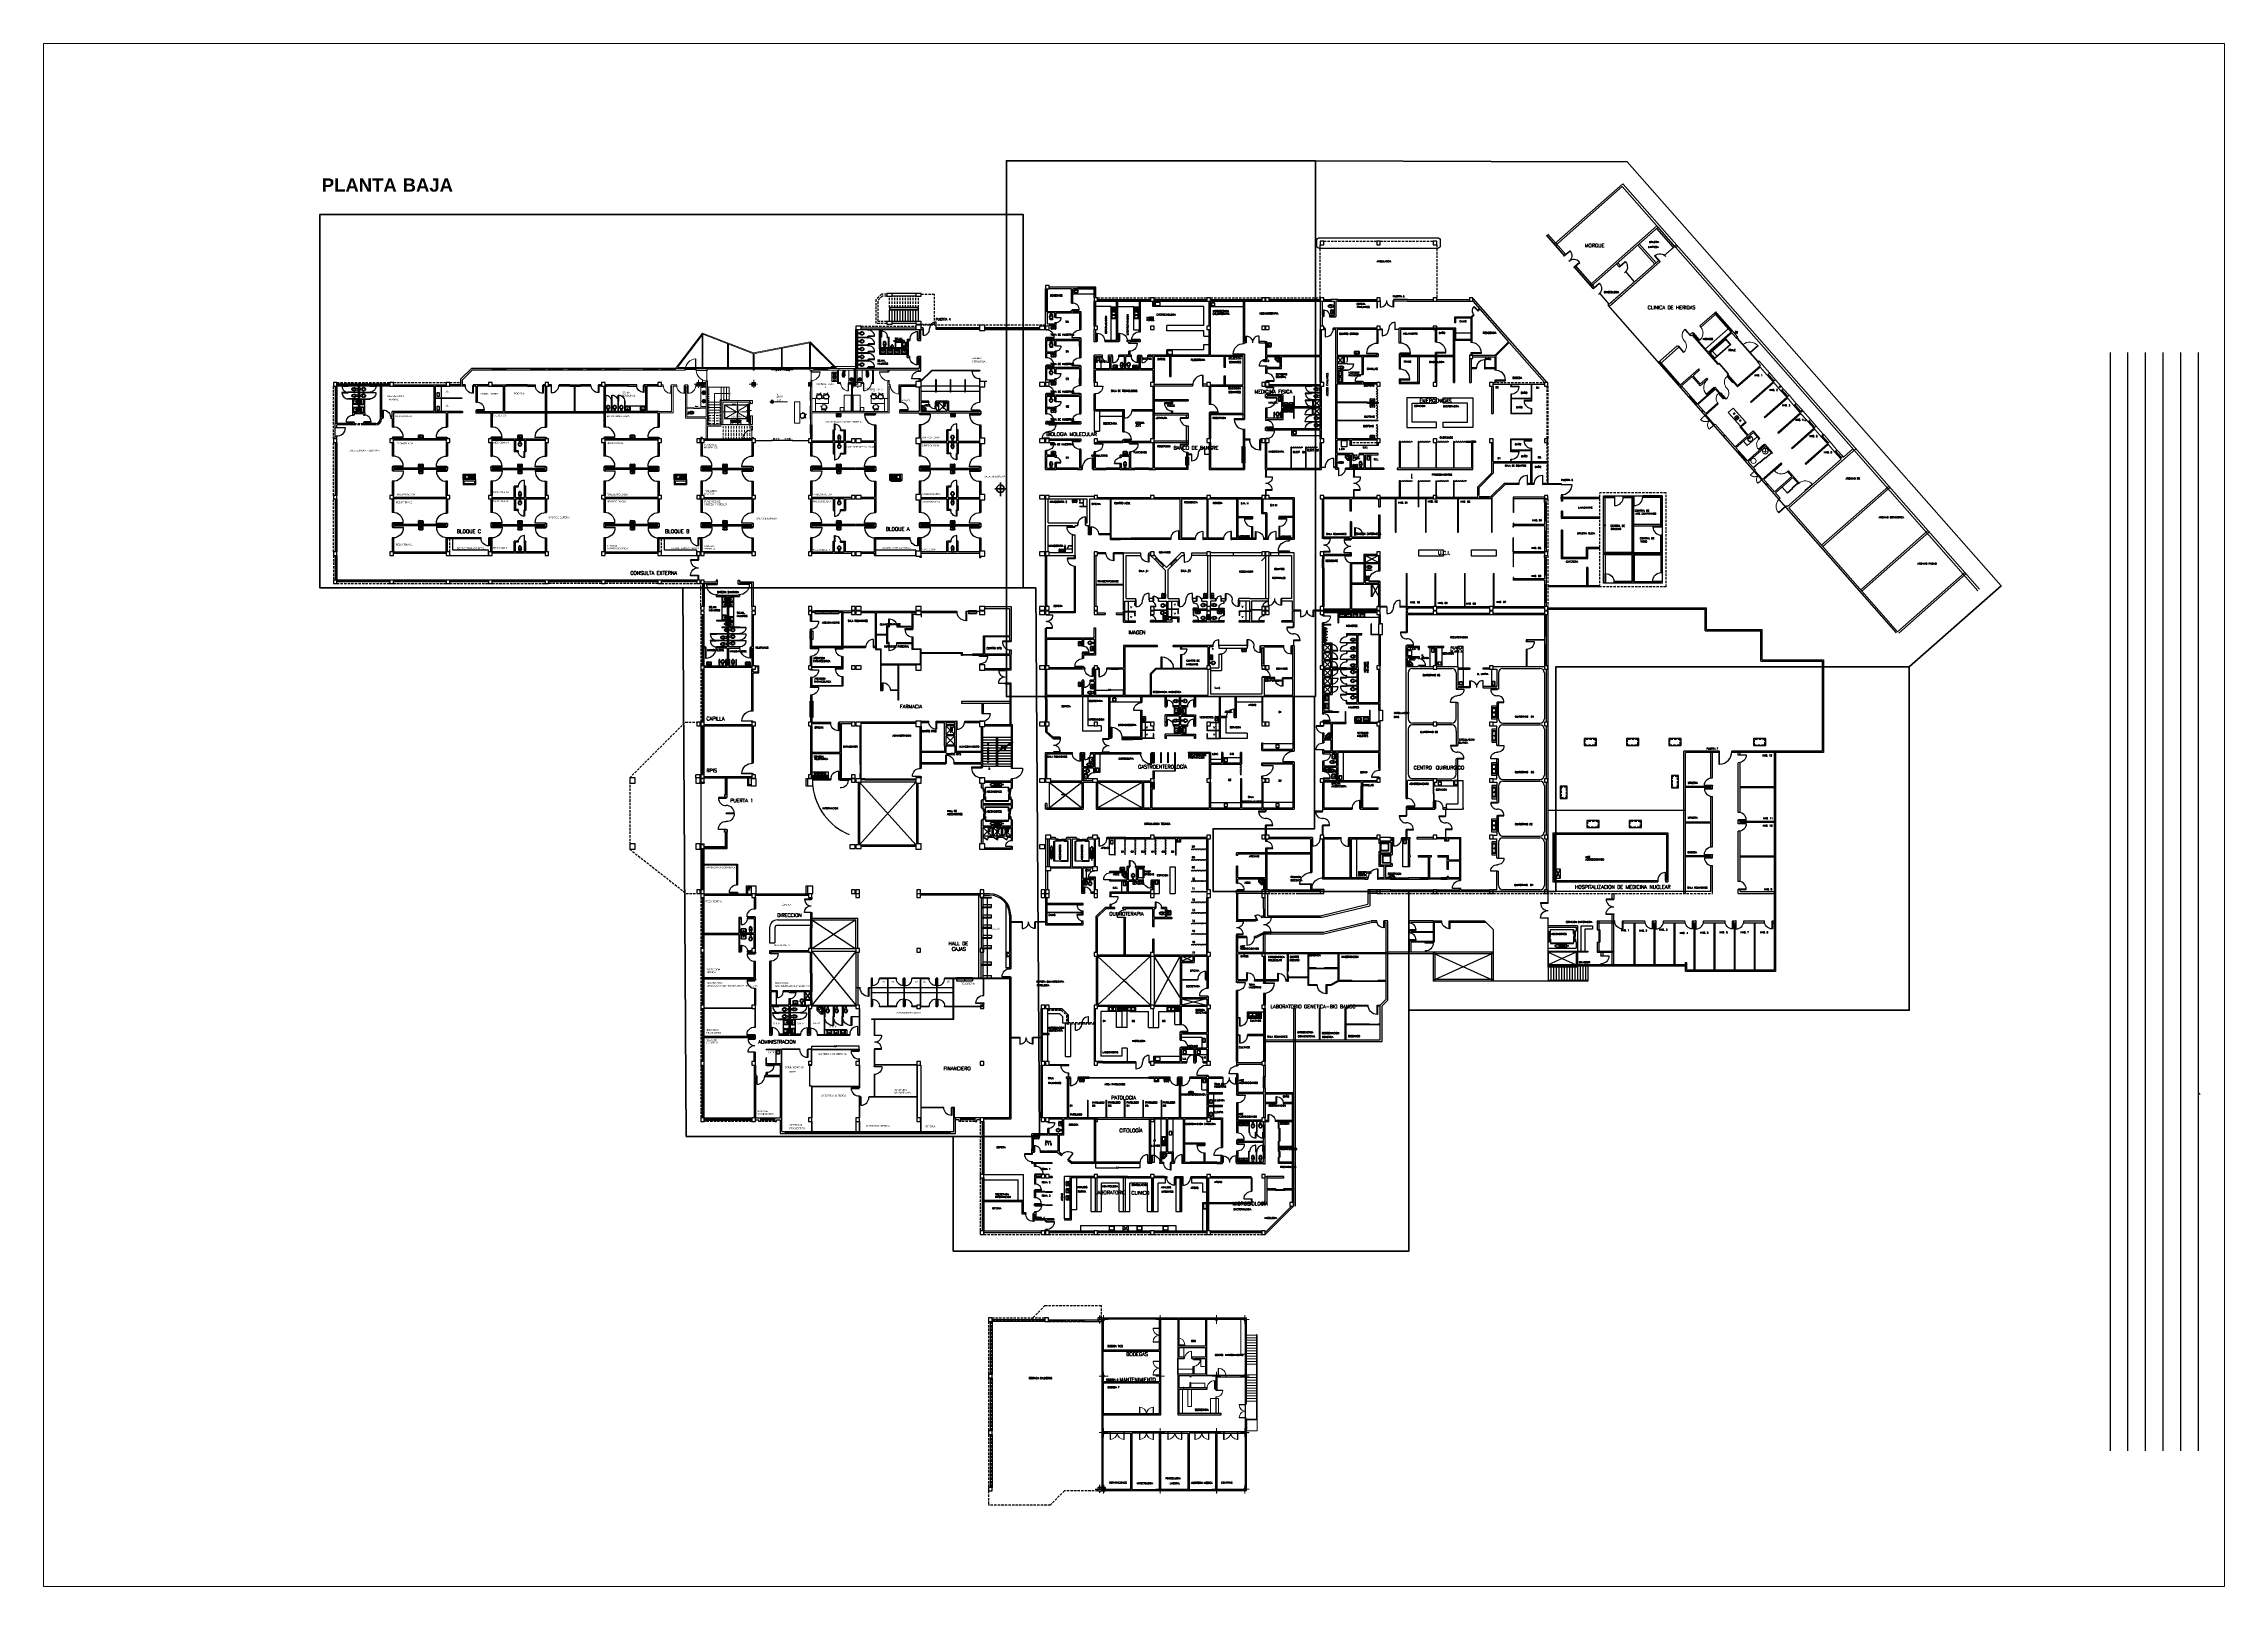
# Paper-space layout 'Presentación1' of a CAD drawing. Header units: metres. Extents: x 30 to 267, y 21 to 189.
# The model-space entities are those that its viewports show. They can reach past a viewport. Long polylines and large blocks are cut down to what shows.
import ezdxf

# ---------------------------------------------------------------- set-up
doc = ezdxf.new("R2010")
doc.units = ezdxf.units.M
for name, pattern in [('CENTERX2', [4, 2.5, -0.5, 0.5, -0.5]), ('DASHDOT', [1, 0.5, -0.25, 0, -0.25]), ('DASHED', [0.75, 0.5, -0.25]), ('DASHED2', [0.375, 0.25, -0.125]), ('DASHEDX2', [1.5, 1, -0.5]), ('HIDDEN', [0.375, 0.25, -0.125]), ('HIDDEN2', [0.1875, 0.125, -0.0625]), ('PHANTOMX2', [5, 2.5, -0.5, 0.5, -0.5, 0.5, -0.5])]:
    doc.linetypes.add(name, pattern=pattern)
doc.layers.get('0').update_dxf_attribs({"color": 250})
doc.layers.get('DEFPOINTS').update_dxf_attribs({"color": 250})
for name, color, linetype in [('AY', 1, 'Continuous'), ('COL', 2, 'Continuous'), ('GR', 6, 'Continuous'), ('I-INCENDIOS', 1, 'Continuous'), ('MU', 1, 'Continuous'), ('NO', 250, 'Continuous'), ('PA', 7, 'Continuous'), ('PDF_P0 - Mobiliario', 15, 'Continuous'), ('PU', 1, 'Continuous'), ('ROTULADO', 7, 'Continuous'), ('SA', 1, 'Continuous'), ('TA', 3, 'Continuous'), ('VE', 5, 'Continuous')]:
    doc.layers.add(name, color=color, linetype=linetype)
for name, color, linetype, lineweight in [('P0 - Mobiliario', 250, 'Continuous', 9), ('P0 - Paredes', 250, 'Continuous', 20), ('P0 - Puertas', 250, 'Continuous', 13), ('P0 - Textos', 250, 'Continuous', 13), ('Rebars', 252, 'Continuous', 5), ('ZONAS', 20, 'Continuous', 50)]:
    doc.layers.add(name, color=color, linetype=linetype, lineweight=lineweight)
doc.layers.add('PDF_RA Incendios', color=12, linetype='Continuous', true_color=0xdd0000)
doc.layers.get('0').freeze()
doc.styles.add('CENTURY GOTHIC', font='GOTHIC.TTF')
doc.styles.add('ROMANS', font='romans', dxfattribs={"height": 0.13})
doc.styles.get("Standard").update_dxf_attribs({"font": 'arial.ttf'})
doc.dimstyles.new('ISO-25', dxfattribs={"dimscale": 0.001, "dimtxt": 2.5, "dimasz": 2.5, "dimexe": 1.25, "dimexo": 0.625, "dimtad": 1, "dimtxsty": 'Standard', "dimcen": 2.5, "dimadec": 0, "dimazin": 0, "dimtfac": 1, "dimtmove": 0, "dimatfit": 3, "dimfxl": 1, "dimarcsym": 0})
doc.dimstyles.get("Standard").update_dxf_attribs({"dimscale": 0.001, "dimtxt": 0.13, "dimasz": 0.18, "dimexe": 0.18, "dimexo": 0.0625, "dimgap": 0.09, "dimtad": 0, "dimtih": 1, "dimtoh": 1, "dimdec": 1, "dimzin": 0, "dimdsep": 46, "dimlunit": 6, "dimtxsty": 'ROMANS', "dimcen": 0.09, "dimadec": 0, "dimazin": 0, "dimtfac": 1, "dimtdec": 1, "dimtofl": 0, "dimtmove": 0, "dimatfit": 2, "dimfxl": 1, "dimtolj": 1, "dimtzin": 0, "dimarcsym": 0})

# ---------------------------------------------------------------- blocks, each defined once
blk = doc.blocks.new('panel alarmas')
at = {"layer": 'PDF_RA Incendios', "transparency": 33554483}
h = blk.add_hatch(color=1, dxfattribs=at)
h.dxf.hatch_style = 1
h.paths.add_polyline_path([(107.485, 103.803), (107.485, 103.683), (108.059, 103.683), (108.059, 103.803)])
h.paths.add_polyline_path([(107.906, 103.862, -1), (107.982, 103.862, -1)], flags=17)
h.paths.add_polyline_path([(107.791, 103.862, -1), (107.868, 103.862, -1)], flags=17)
h.paths.add_polyline_path([(107.676, 103.862, -1), (107.753, 103.862, -1)], flags=17)
h.paths.add_polyline_path([(107.561, 103.862, -1), (107.638, 103.862, -1)], flags=17)
at = {"layer": 'PDF_RA Incendios'}
blk.add_line((107.485, 103.803), (108.059, 103.803), dxfattribs=at)
blk.add_lwpolyline([(107.485, 103.922), (108.059, 103.922), (108.059, 103.683), (107.485, 103.683)], close=True, dxfattribs=at)
for centre in [(107.599, 103.862), (107.714, 103.862), (107.829, 103.862), (107.944, 103.862)]:
    blk.add_circle(centre, 0.0383, dxfattribs=at)
at = {"layer": 'PDF_RA Incendios', "insert": (107.503, 103.763), "char_height": 0.0383, "attachment_point": 1}
blk.add_mtext_dynamic_manual_height_columns('\\pxqc;PANEL ALARMAS', width=0.000524, gutter_width=0.000957, heights=[0], dxfattribs=at)
blk = doc.blocks.new('LUZ ESTROBOSCOPICA')
at = {"layer": 'ZONAS'}
for p, q in [((129.4, 136.41), (128.01, 136.41)), ((128.66, 137.13), (128.66, 135.58))]:
    blk.add_line(p, q, dxfattribs=at)
blk.add_circle((128.66, 136.41), 0.431, dxfattribs=at)
blk = doc.blocks.new('-EJ-')
at = {"color": 0, "linetype": 'DASHDOT'}
for p, q in [((-0.35, -0.35), (0.35, 0.35)), ((-0.35, 0.35), (0.35, -0.35))]:
    blk.add_line(p, q, dxfattribs=at)
blk = doc.blocks.new('-COL30-')
at = {"true_color": 0x636466}
h = blk.add_hatch(color=251, dxfattribs=at)
h.dxf.hatch_style = 1
h.paths.add_polyline_path([(-0.2, 0.2), (-0.2, -0.2), (0.2, -0.2), (0.2, 0.2)])
at = {"color": 0}
blk.add_lwpolyline([(-0.2, 0.2), (-0.2, -0.2), (0.2, -0.2), (0.2, 0.2)], close=True, dxfattribs=at)
blk = doc.blocks.new('RIOSTRA')
for p, q in [((29, 0), (-100, -129)), ((-41, 0), (-100, -59)), ((100, 0), (-50, -150)), ((100, -71), (21, -150))]:
    blk.add_line(p, q)
blk.add_lwpolyline([(-100, 0), (100, 0), (100, -150), (-100, -150)], close=True)
blk = doc.blocks.new('*U236')
for points in [[(-0.17, 0.15), (-0.2, 0.15), (-0.2, 0), (-0.17, 0)], [(-0.17, -0.93), (-0.17, 0.07), (-0.14, 0.07), (-0.14, -0.93)], [(0.86, 0.15), (0.83, 0.15), (0.83, 0), (0.86, 0)]]:
    blk.add_lwpolyline(points, close=True)
blk.add_arc((-0.21, 0.12), 1.05, 272.452, 357.548)
blk = doc.blocks.new('*U240')
for points in [[(-0.17, 0.15), (-0.2, 0.15), (-0.2, 0), (-0.17, 0)], [(-0.17, -0.93), (-0.17, 0.07), (-0.14, 0.07), (-0.14, -0.93)], [(0.86, 0.15), (0.83, 0.15), (0.83, 0), (0.86, 0)]]:
    blk.add_lwpolyline(points, close=True)
blk.add_arc((-0.21, 0.12), 1.05, 272.452, 357.548)
blk = doc.blocks.new('INOD-01')
at = {"true_color": 0xffffff, "transparency": 33554687}
h = blk.add_hatch(color=7, dxfattribs=at)
h.dxf.hatch_style = 1
edge = h.paths.add_edge_path()
edge.add_line((0.00029, -0.00039), (0.00024, -0.00019))
edge.add_line((0.00024, -0.00019), (0.00026, -0.00019))
edge.add_arc((0.00026, -0.00019), 0.00000218, 268.4865, 360)
edge.add_line((0.00027, -0.00019), (0.00027, -0.00018))
edge.add_arc((0.00026, -0.00018), 0.00000218, 0, 91.5135)
edge.add_line((0.00026, -0.00018), (0.00023, -0.00018))
edge.add_arc((-0.00125, -0.00062), 0.00155, 16.6708, 17.5555)
edge.add_arc((-0.00125, -0.00062), 0.00155, 17.5555, 17.5582)
edge.add_arc((0.0002, -0.00016), 0.0000314, 17.5582, 90)
edge.add_line((0.0002, -0.00013), (0.0002, -0.00013))
edge.add_line((0.0002, -0.00013), (0.00008, -0.00013))
edge.add_arc((0.00008, -0.00016), 0.0000314, 90, 162.4418)
edge.add_arc((0.00153, -0.00062), 0.00155, 162.4418, 162.4445)
edge.add_arc((0.00153, -0.00062), 0.00155, 162.4445, 162.6572)
edge.add_line((0.00005, -0.00016), (0.00004, -0.00016))
edge.add_line((0.00004, -0.00016), (0.00004, -0.00016))
edge.add_line((0.00004, -0.00016), (0.00002, -0.00016))
edge.add_arc((-0.00003, -0.00018), 0.0000576, 21.1205, 29.7975)
edge.add_line((0.00002, -0.00015), (0.00002, -0.00014))
edge.add_line((0.00002, -0.00014), (0.00002, -0.00014))
edge.add_line((0.00002, -0.00014), (0.00002, -0.00002))
edge.add_line((0.00002, -0.00002), (0.00003, -0.00002))
edge.add_arc((0.00003, -0.00001), 0.0000024, 270, 357)
edge.add_line((0.00004, -0.00001), (0.00004, 0))
edge.add_line((0.00004, 0), (-0.00004, 0))
edge.add_line((-0.00004, 0), (-0.00004, -0.00001))
edge.add_arc((-0.00003, -0.00001), 0.0000024, 183, 270)
edge.add_line((-0.00003, -0.00002), (-0.00002, -0.00002))
edge.add_line((-0.00002, -0.00002), (-0.00002, -0.00014))
edge.add_line((-0.00002, -0.00014), (-0.00002, -0.00014))
edge.add_line((-0.00002, -0.00014), (-0.00002, -0.00015))
edge.add_arc((0.00003, -0.00018), 0.0000576, 150.2025, 209.7975)
edge.add_line((-0.00002, -0.00021), (-0.00002, -0.00023))
edge.add_line((-0.00002, -0.00023), (0.00002, -0.00023))
edge.add_line((0.00002, -0.00023), (0.00002, -0.00021))
edge.add_arc((-0.00003, -0.00018), 0.0000576, 330.2025, 338.8795)
edge.add_line((0.00002, -0.0002), (0.00004, -0.0002))
edge.add_line((0.00004, -0.0002), (-0.00001, -0.00039))
edge.add_arc((0.00088, -0.00059), 0.000918, 167.5166, 176.3215)
edge.add_arc((0.00038, -0.00051), 0.000416, 182.2621, 197.4133)
edge.add_arc((0.00037, -0.00051), 0.000407, 197.3099, 214.6377)
edge.add_arc((0.00014, -0.00067), 0.000128, 218.7559, 269.7595)
edge.add_arc((0.00014, -0.00067), 0.000128, 270.2405, 321.2441)
edge.add_arc((-0.0001, -0.00051), 0.000407, 325.3623, 342.6901)
edge.add_arc((-0.0001, -0.00051), 0.000416, 342.5867, 357.7379)
edge.add_arc((-0.0006, -0.00059), 0.000918, 3.6785, 12.4834)
for p, q in [((-0.00002, -0.00014), (-0.00002, -0.00002)), ((0.00002, -0.00014), (0.00002, -0.00002)), ((0.00012, -0.00047), (0.00016, -0.00047)), ((0.00018, -0.00021), (0.00018, -0.00021)), ((0.00021, -0.00019), (0.00021, -0.00018))]:
    blk.add_line(p, q)
for points in [[(0.00003, -0.00002, 0.39896), (0.00004, -0.00001), (0.00004, 0), (-0.00004, 0), (-0.00004, -0.00001, 0.39896), (-0.00003, -0.00002)], [(0.00006, -0.00016), (0.00004, -0.00016), (0.00004, -0.00021), (0.00006, -0.00021, 0.414214), (0.00006, -0.00021), (0.00006, -0.00016, 0.414214)]]:
    blk.add_lwpolyline(points, format="xyb", close=True)
for points in [[(0.00002, -0.00016, 0.037879), (0.00002, -0.00015), (0.00002, -0.00014), (-0.00002, -0.00014), (-0.00002, -0.00015, 0.266056), (-0.00002, -0.00021), (-0.00002, -0.00023), (0.00002, -0.00023), (0.00002, -0.00021, 0.037879), (0.00002, -0.0002)], [(0.00004, -0.0002), (-0.00001, -0.00039, 0.038438), (-0.00003, -0.00053, 0.066206), (-0.00001, -0.00064, 0.075751), (0.00004, -0.00075, 0.226293), (0.00014, -0.00079, 0.226293), (0.00024, -0.00075, 0.075751), (0.00029, -0.00064, 0.066206), (0.00031, -0.00053, 0.038438), (0.00029, -0.00039), (0.00024, -0.00019)], [(0.00014, -0.00037), (0.00007, -0.00037, 0.406181), (0.00007, -0.00038), (0.00007, -0.00039, -0.444017), (0.00006, -0.00039), (0.00004, -0.00039, 0.143847), (0.00003, -0.0004, 0.048238), (0.00002, -0.00042), (0.00001, -0.00043, 0.099328), (-0.00002, -0.00052, 0.066881), (-0.00001, -0.00061, 0.081513), (0.00003, -0.0007, 0.111286), (0.00009, -0.00077, 0.125201), (0.00014, -0.00078, 0.125201), (0.00019, -0.00077, 0.111286), (0.00025, -0.0007, 0.081513), (0.00029, -0.00061, 0.066881), (0.0003, -0.00052, 0.099328), (0.00027, -0.00043), (0.00026, -0.00042, 0.048238), (0.00024, -0.0004, 0.143847), (0.00024, -0.00039), (0.00022, -0.00039, -0.444017), (0.00021, -0.00039), (0.00021, -0.00038, 0.406181), (0.00021, -0.00037), (0.00014, -0.00037)], [(0.00003, -0.0007, 0.134246), (0.00008, -0.00075, 0.629544), (0.00009, -0.00074), (0.00009, -0.00067, 0.129257), (0.00009, -0.00066, -0.148984), (0.00005, -0.00052, -0.965717), (0.00023, -0.00052, -0.148984), (0.00019, -0.00066, 0.129257), (0.00019, -0.00067), (0.00019, -0.00074, 0.629544), (0.0002, -0.00075, 0.134246), (0.00025, -0.0007)], [(0.00023, -0.00018, 0.00386), (0.00023, -0.00015, 0.000012), (0.00023, -0.00015, 0.327052), (0.0002, -0.00013), (0.0002, -0.00013), (0.00008, -0.00013), (0.00008, -0.00013, 0.327052), (0.00005, -0.00015, 0.000012), (0.00005, -0.00015, 0.000928), (0.00005, -0.00016)], [(0.00006, -0.00017), (0.00009, -0.00017), (0.00009, -0.00016), (0.00011, -0.00016, -0.537901), (0.00017, -0.00016), (0.00018, -0.00016), (0.00018, -0.00016), (0.00018, -0.00021), (0.00018, -0.00021), (0.00017, -0.00021, -0.538048), (0.00011, -0.0002), (0.00009, -0.0002), (0.00009, -0.0002), (0.00006, -0.0002)], [(0.00009, -0.00072, 0.068748), (0.00013, -0.00073), (0.00015, -0.00073, 0.068748), (0.00019, -0.00072)], [(0.00014, -0.00053), (0.00013, -0.00053, -0.285993), (0.00012, -0.00053), (0.00012, -0.00051, -0.009657), (0.00012, -0.00048), (0.00012, -0.00047, -0.2787), (0.00012, -0.00046)], [(0.00014, -0.00053), (0.00015, -0.00053, 0.285993), (0.00016, -0.00053), (0.00016, -0.00051, 0.009657), (0.00016, -0.00048), (0.00016, -0.00047, 0.2787), (0.00016, -0.00046)], [(0.0002, -0.00019, 0.076348), (0.00021, -0.00019), (0.00026, -0.00019, 0.421972), (0.00027, -0.00019), (0.00027, -0.00018, 0.421972), (0.00026, -0.00018), (0.00021, -0.00018, 0.076348), (0.0002, -0.00017)]]:
    blk.add_lwpolyline(points, format="xyb")
for points in [[(0.00004, -0.00016), (0.00002, -0.00016), (0.00002, -0.0002), (0.00004, -0.0002)], [(0.00018, -0.0002), (0.0002, -0.0002), (0.0002, -0.00017), (0.00018, -0.00017)]]:
    blk.add_lwpolyline(points)
for points in [[(0.00007, -0.00037), (0.00009, -0.00037), (0.00009, -0.00036), (0.00007, -0.00036)], [(0.00021, -0.00037), (0.00019, -0.00037), (0.00019, -0.00036), (0.00021, -0.00036)]]:
    blk.add_lwpolyline(points, close=True)
for start, end in [(90, 126.0087), (53.9913, 90)]:
    blk.add_arc((0.00014, -0.00048), 0.0000278, start, end)
blk = doc.blocks.new('*U235')
at = {"true_color": 0xffffff, "transparency": 33554648}
h = blk.add_hatch(color=7, dxfattribs=at)
h.dxf.hatch_style = 1
edge = h.paths.add_edge_path()
edge.add_arc((0, -0.24), 0.241, 0, 360)
for p, q in [((-0.14, -0.36), (-0.02, -0.36)), ((-0.06, -0.41), (-0.04, -0.41)), ((-0.03, -0.24), (0.03, -0.24)), ((0, -0.22), (0, -0.27)), ((0, -0.48), (0, -0.48)), ((0.02, -0.36), (0.14, -0.36)), ((0.04, -0.41), (0.06, -0.41))]:
    blk.add_line(p, q)
for radius in [0.241, 0.01]:
    blk.add_circle((0, -0.24), radius)
for centre, radius, start, end in [((0, -0.24), 0.222, 360, 180), ((-0.06, -0.22), 0.162, 188.1932, 240.2401), ((-0.06, -0.43), 0.0198, 90, 256.6163), ((0, -0.06), 0.388, 259.9649, 280.0351), ((-0.04, -0.39), 0.0119, 270, 341.9046), ((-0.56, -0.26), 0.552, 345.5523, 353.9775), ((0, -0.32), 0.0136, 355.6158, 184.3842), ((0.56, -0.26), 0.552, 186.0225, 194.4477), ((0.04, -0.39), 0.0119, 198.0954, 270), ((0.06, -0.43), 0.0198, 283.3837, 90), ((0.06, -0.22), 0.162, 299.7599, 351.8068)]:
    blk.add_arc(centre, radius, start, end)
at = {"insert": (-0.14, -0.18), "char_height": 0.0721, "attachment_point": 7}
blk.add_mtext_dynamic_manual_height_columns('LAV02', width=0.1412, gutter_width=0.36, heights=[0], dxfattribs=at)
blk = doc.blocks.new('*U238')
for points in [[(0.1, 0), (0.13, 0), (0.13, 0.15), (0.1, 0.15)], [(1.03, 0.98), (1.03, 0.08), (1, 0.08), (1, 0.98)], [(1.03, 0), (1.06, 0), (1.06, 0.15), (1.03, 0.15)]]:
    blk.add_lwpolyline(points, close=True)
blk.add_arc((1.07, 0.03), 0.941, 92.452, 177.548)
blk = doc.blocks.new('*U239')
for points in [[(0.1, 0), (0.13, 0), (0.13, 0.15), (0.1, 0.15)], [(1.03, 0.98), (1.03, 0.08), (1, 0.08), (1, 0.98)], [(1.03, 0), (1.06, 0), (1.06, 0.15), (1.03, 0.15)]]:
    blk.add_lwpolyline(points, close=True)
blk.add_arc((1.07, 0.03), 0.941, 92.452, 177.548)
blk = doc.blocks.new('S1')
at = {"layer": 'P0 - Mobiliario'}
for p, q in [((-0.00009, 0.00009), (-0.00012, 0.00006)), ((-0.00012, 0.00006), (-0.0001, 0.00004)), ((-0.00007, 0.00006), (-0.00009, 0.00009)), ((-0.00004, 0.00001), (-0.00003, 0)), ((0.00002, 0.00004), (0.00003, 0.00002)), ((0.00023, 0.00009), (0.00014, 0.00004)), ((0.00027, 0.00007), (0.00029, 0.00011)), ((0.00028, 0.00011), (0.00031, 0.00015)), ((0.00029, 0.0001), (0.00028, 0.00011)), ((0.00032, 0.00009), (0.00029, 0.00004)), ((0.00031, 0.00015), (0.00034, 0.00013)), ((0.00034, 0.00013), (0.00032, 0.00009)), ((0.00032, 0.00009), (0.00032, 0.00009)), ((-0.0002, -0.00023), (-0.00014, -0.00034)), ((-0.00019, -0.00034), (-0.00015, -0.00032)), ((-0.00017, -0.00038), (-0.00019, -0.00034)), ((-0.00013, -0.00036), (-0.00017, -0.00038)), ((-0.00008, -0.00045), (-0.00014, -0.00034)), ((-0.00006, 0), (-0.00005, -0.00001)), ((0.00018, -0.00047), (0.00018, -0.00046)), ((0.00019, -0.00056), (0.00019, -0.00054)), ((0.00023, -0.00056), (0.00019, -0.00056)), ((0.0002, -0.00046), (0.0002, -0.00045)), ((0.00023, -0.00052), (0.00023, -0.00056)), ((0.00026, -0.00043), (0.00026, -0.00042)), ((0.00043, -0.00029), (0.00033, -0.00034)), ((0.00042, -0.00022), (0.00048, -0.00023)), ((0.00048, -0.00026), (0.00043, -0.00025)), ((0.00052, -0.00027), (0.00047, -0.00026)), ((0.00047, -0.00026), (0.00047, -0.00026)), ((0.00048, -0.00023), (0.00048, -0.00022)), ((0.00048, -0.00022), (0.00053, -0.00023)), ((0.00053, -0.00023), (0.00052, -0.00027))]:
    blk.add_line(p, q, dxfattribs=at)
for centre, radius, start, end in [((0.00024, -0.00058), 0.000639, 97.6655, 131.8347), ((-0.00009, 0.00002), 0.0000587, 190.5359, 239.6069), ((-0.00059, 0.00118), 0.00129, 291.5209, 301.6799), ((-0.00008, 0.00004), 0.0000159, 95.9286, 146.6768), ((0.00003, 0.00008), 0.0000595, 352.3279, 44.7814), ((0.00014, 0.00003), 0.00000988, 116.7488, 228.9379), ((-0.00041, -0.00047), 0.000736, 26.5918, 42.6013), ((0.00024, 0.00008), 0.0000172, 81.5239, 211.0904), ((-0.00026, -0.00039), 0.00067, 26.4246, 43.7921), ((-0.0004, -0.00049), 0.000869, 28.2418, 42.6514), ((0.0003, 0.0001), 0.0000159, 334.3849, 154.3694), ((-0.00011, -0.00016), 0.000094, 141.7128, 175.6739), ((-0.00009, -0.00018), 0.000115, 170.4137, 206.6713), ((0.00037, -0.00012), 0.00056, 178.6367, 203.4817), ((-0.00014, -0.00034), 0.0000159, 128.5668, 285.4119), ((0.00034, -0.00006), 0.00056, 210.6161, 235.4609), ((0.00002, -0.0004), 0.000115, 207.4265, 243.6839), ((0.00002, -0.00042), 0.000094, 238.4239, 272.3849), ((-0.00011, 0.00011), 0.000639, 282.2629, 316.4319), ((0.00019, -0.00051), 0.0000587, 174.4914, 223.5619), ((-0.0001, 0.00021), 0.000799, 287.8039, 305.3569), ((0.00021, -0.00051), 0.0000159, 267.4209, 318.1689), ((-0.0004, -0.00048), 0.000736, 11.4969, 27.506), ((0.00033, -0.00033), 0.00000988, 185.1597, 297.3489), ((0.00031, -0.00045), 0.0000595, 9.3159, 61.7698), ((-0.00025, -0.00041), 0.00067, 10.3059, 27.6732), ((-0.00041, -0.00046), 0.000869, 11.4469, 25.856), ((0.00042, -0.00028), 0.0000172, 203.0074, 332.5739), ((0.00048, -0.00024), 0.0000159, 262.3849, 82.3695)]:
    blk.add_arc(centre, radius, start, end, dxfattribs=at)
blk = doc.blocks.new('otoman cht')
blk.add_lwpolyline([(0.751, 0.159), (0.831, 0.159), (0.831, 0.239), (0.751, 0.239)], close=True)
for centre, start, end in [((0.767, 0.226), 242.1073, 297.8927), ((0.767, 0.191), 62.1073, 117.8927), ((0.767, 0.171), 62.1073, 117.8927), ((0.765, 0.223), 332.1073, 27.8927), ((0.765, 0.217), 332.1073, 27.8927), ((0.774, 0.226), 242.1073, 297.8927), ((0.765, 0.201), 332.1073, 27.8927), ((0.774, 0.191), 62.1073, 117.8927), ((0.765, 0.194), 332.1073, 27.8927), ((0.765, 0.181), 332.1073, 27.8927), ((0.774, 0.171), 62.1073, 117.8927), ((0.765, 0.174), 332.1073, 27.8927), ((0.787, 0.226), 242.1073, 297.8927), ((0.787, 0.191), 62.1073, 117.8927), ((0.787, 0.171), 62.1073, 117.8927), ((0.785, 0.223), 332.1073, 27.8927), ((0.794, 0.226), 242.1073, 297.8927), ((0.785, 0.217), 332.1073, 27.8927), ((0.785, 0.201), 332.1073, 27.8927), ((0.794, 0.191), 62.1073, 117.8927), ((0.785, 0.194), 332.1073, 27.8927), ((0.785, 0.181), 332.1073, 27.8927), ((0.794, 0.171), 62.1073, 117.8927), ((0.785, 0.174), 332.1073, 27.8927), ((0.807, 0.226), 242.1073, 297.8927), ((0.807, 0.191), 62.1073, 117.8927), ((0.807, 0.171), 62.1073, 117.8927), ((0.805, 0.223), 332.1073, 27.8927), ((0.814, 0.226), 242.1073, 297.8927), ((0.805, 0.217), 332.1073, 27.8927), ((0.805, 0.201), 332.1073, 27.8927), ((0.814, 0.191), 62.1073, 117.8927), ((0.805, 0.194), 332.1073, 27.8927), ((0.805, 0.181), 332.1073, 27.8927), ((0.814, 0.171), 62.1073, 117.8927), ((0.805, 0.174), 332.1073, 27.8927)]:
    blk.add_arc(centre, 0.00704, start, end)
blk = doc.blocks.new('*U237')
for points in [[(-0.2, 0.15), (-0.17, 0.15), (-0.17, 0), (-0.2, 0)], [(0.83, -0.93), (0.83, 0.07), (0.8, 0.07), (0.8, -0.93)], [(0.83, 0.15), (0.86, 0.15), (0.86, 0), (0.83, 0)]]:
    blk.add_lwpolyline(points, close=True)
blk.add_arc((0.87, 0.12), 1.05, 182.452, 267.548)
blk = doc.blocks.new('P-DE')
at = {"color": 0}
blk.add_lwpolyline([(-0.05, 1), (-0.05, 0), (0, 0), (0, 1), (-0.05, 1, 0.429311), (-1, 0, 3.280951)], format="xyb", dxfattribs=at)
blk = doc.blocks.new('-PDE')
at = {"color": 0}
blk.add_lwpolyline([(-0.05, 1), (-0.05, 0), (0, 0), (0, 1), (-0.05, 1, 0.429311), (-1, 0)], format="xyb", dxfattribs=at)
blk = doc.blocks.new('-COL40-')
at = {"color": 0}
blk.add_lwpolyline([(-0.2, 0.2), (-0.2, -0.2), (0.2, -0.2), (0.2, 0.2)], close=True, dxfattribs=at)
blk = doc.blocks.new('P-IZ')
at = {"color": 0}
blk.add_lwpolyline([(0.05, 1), (0.05, 0), (0, 0), (0, 1), (0.05, 1, -0.429311), (1, 0, -3.280951)], format="xyb", dxfattribs=at)
blk = doc.blocks.new('AS-01')
at = {"color": 0}
for p, q in [((-0.25, -0.1), (-0.25, 0.17)), ((-0.23, -0.13), (-0.23, 0.17)), ((-0.19, 0.23), (0.2, 0.23)), ((-0.19, 0.22), (0.2, 0.22)), ((-0.18, -0.1), (-0.18, 0.08)), ((-0.15, 0.11), (0.16, 0.11)), ((-0.05, 0.17), (-0.11, 0.17)), ((-0.08, 0.2), (-0.08, 0.14)), ((0.04, 0.17), (-0.02, 0.17)), ((0.04, 0.02), (-0.02, 0.02)), ((0.01, 0.2), (0.01, 0.14)), ((0.01, 0.05), (0.01, -0.01)), ((0.13, 0.17), (0.07, 0.17)), ((0.1, 0.2), (0.1, 0.14)), ((0.19, 0.08), (0.19, -0.1)), ((0.25, 0.17), (0.25, -0.13)), ((0.26, 0.17), (0.26, -0.1)), ((0.2, -0.16), (-0.19, -0.16)), ((0.16, -0.13), (-0.15, -0.13))]:
    blk.add_line(p, q, dxfattribs=at)
for centre in [(-0.08, 0.17), (0.01, 0.17), (0.01, 0.02), (0.1, 0.17)]:
    blk.add_circle(centre, 0.02, dxfattribs=at)
for centre, radius, start, end in [((-0.19, 0.17), 0.06, 90, 180), ((-0.19, 0.17), 0.0475, 90, 180), ((-0.15, 0.08), 0.03, 90, 180), ((0.16, 0.08), 0.03, 0, 90), ((0.2, 0.17), 0.06, 0, 90), ((0.2, 0.17), 0.0475, 0, 90), ((-0.19, -0.1), 0.06, 180, 270), ((-0.15, -0.1), 0.03, 180, 270), ((0.16, -0.1), 0.03, 270, 0), ((0.2, -0.1), 0.06, 270, 0)]:
    blk.add_arc(centre, radius, start, end, dxfattribs=at)
blk = doc.blocks.new('AS-26')
at = {"color": 0}
for points in [[(-301, 175), (-301, -175), (-276, -200), (274, -200), (299, -175), (299, 175), (274, 200), (-276, 200)], [(-281, 167), (-281, -167), (-268, -180), (265, -180), (279, -167), (279, 167), (265, 180), (-268, 180)]]:
    blk.add_lwpolyline(points, close=True, dxfattribs=at)
blk.add_circle((242, 140), 20, dxfattribs=at)
blk = doc.blocks.new('AS-28')
at = {"color": 0}
for points in [[(-0.2, 0.15), (-0.2, -0.12), (-0.18, -0.15), (0.17, -0.15), (0.2, -0.12), (0.2, 0.15), (0.17, 0.17), (-0.18, 0.17)], [(-0.18, 0.14), (-0.18, -0.11), (-0.17, -0.13), (0.17, -0.13), (0.18, -0.11), (0.18, 0.14), (0.17, 0.15), (-0.17, 0.15)]]:
    blk.add_lwpolyline(points, close=True, dxfattribs=at)
blk.add_circle((0.14, 0.11), 0.02, dxfattribs=at)
blk = doc.blocks.new('AS-03')
at = {"color": 0}
for p, q in [((-0.28, -0.1), (-0.28, 0.24)), ((-0.22, 0.3), (0.23, 0.3)), ((-0.21, -0.1), (-0.21, 0.15)), ((-0.18, 0.18), (0.19, 0.18)), ((-0.05, 0.24), (-0.11, 0.24)), ((-0.08, 0.27), (-0.08, 0.21)), ((0.04, 0.24), (-0.02, 0.24)), ((0.04, 0.09), (-0.02, 0.09)), ((0.01, 0.27), (0.01, 0.21)), ((0.01, 0.12), (0.01, 0.06)), ((0.13, 0.24), (0.07, 0.24)), ((0.1, 0.27), (0.1, 0.21)), ((0.22, 0.15), (0.22, -0.1)), ((0.29, 0.24), (0.29, -0.1)), ((0.23, -0.16), (-0.22, -0.16)), ((0.19, -0.13), (-0.18, -0.13))]:
    blk.add_line(p, q, dxfattribs=at)
for centre in [(-0.08, 0.24), (0.01, 0.24), (0.01, 0.09), (0.1, 0.24)]:
    blk.add_circle(centre, 0.02, dxfattribs=at)
for centre, radius, start, end in [((-0.22, 0.24), 0.06, 90, 180), ((-0.18, 0.15), 0.03, 90, 180), ((0.19, 0.15), 0.03, 0, 90), ((0.23, 0.24), 0.06, 0, 90), ((-0.22, -0.1), 0.06, 180, 270), ((-0.18, -0.1), 0.03, 180, 270), ((0.19, -0.1), 0.03, 270, 0), ((0.23, -0.1), 0.06, 270, 0)]:
    blk.add_arc(centre, radius, start, end, dxfattribs=at)
blk = doc.blocks.new('AS-21')
at = {"color": 0}
for p, q in [((0.3, 0.6), (0, 0.6)), ((0.26, 0.5), (0.1, 0.5)), ((0.1, 0.5), (0.1, 0.1)), ((0.1, 0.5), (0.18, 0.21)), ((0.1, 0.1), (0.16, 0.16)), ((0.1, 0.1), (0.5, 0.1)), ((0.19, 0.21), (0.26, 0.5)), ((0.5, 0.26), (0.21, 0.19)), ((0.21, 0.18), (0.5, 0.1)), ((0.5, 0.26), (0.26, 0.5)), ((0.6, 0.3), (0.3, 0.6))]:
    blk.add_line(p, q, dxfattribs=at)
for points in [[(0.5, 0.1), (0.5, 0.26)], [(0.6, 0), (0.6, 0.3)]]:
    blk.add_lwpolyline(points, dxfattribs=at)
blk.add_circle((0.18, 0.18), 0.0292, dxfattribs=at)
blk = doc.blocks.new('AS-14')
at = {"color": 0}
blk.add_line((-0.05, 0.48), (0.04, 0.48), dxfattribs=at)
for points in [[(-0.16, 0.16, 0.022879), (-0.17, 0.15, 0.128162), (-0.19, 0.09, 0.055069), (-0.17, -0.02, 0.068879), (-0.14, -0.11, 0.105724), (-0.08, -0.18, 0.165058), (-0.01, -0.21, 0.165058), (0.07, -0.18, 0.105724), (0.13, -0.11, 0.068879), (0.16, -0.02, 0.055069), (0.17, 0.09, 0.128162)], [(0.17, 0.09, 0.128162), (0.16, 0.15, 0.022879), (0.15, 0.16, 0.085166)]]:
    blk.add_lwpolyline(points, format="xyb", dxfattribs=at)
blk.add_lwpolyline([(-0.13, 0.02, 0.068446), (-0.12, -0.05, 0.080596), (-0.09, -0.1, 0.107056), (-0.05, -0.15, 0.138156), (0, -0.16, 0.138156), (0.04, -0.15, 0.107056), (0.08, -0.1, 0.080596), (0.11, -0.05, 0.068446), (0.12, 0.02, 0.068446), (0.11, 0.09, 0.080596), (0.08, 0.15, 0.107056), (0.04, 0.19, 0.138156), (0, 0.2, 0.138156), (-0.05, 0.19, 0.107056), (-0.09, 0.15, 0.080596), (-0.12, 0.09, 0.068446)], format="xyb", close=True, dxfattribs=at)
blk.add_circle((0, 0.42), 0.0125, dxfattribs=at)
for centre, radius, start, end in [((-0.7, 0.49), 0.63, 327.6068, 357.4769), ((-0.05, 0.46), 0.025, 90, 177.4769), ((0.04, 0.46), 0.025, 2.5231, 90), ((0.69, 0.49), 0.63, 182.5231, 212.3932)]:
    blk.add_arc(centre, radius, start, end, dxfattribs=at)
blk = doc.blocks.new('LAVABO')
at = {"color": 0}
for p, q in [((-0.27, -0.15), (-0.27, 0.19)), ((-0.21, 0.25), (0.24, 0.25)), ((-0.2, -0.15), (-0.2, 0.1)), ((-0.17, 0.13), (0.21, 0.13)), ((-0.04, 0.19), (-0.1, 0.19)), ((-0.07, 0.22), (-0.07, 0.16)), ((0.05, 0.19), (-0.01, 0.19)), ((0.05, 0.04), (-0.01, 0.04)), ((0.02, 0.22), (0.02, 0.16)), ((0.02, 0.07), (0.02, 0.01)), ((0.14, 0.19), (0.08, 0.19)), ((0.11, 0.22), (0.11, 0.16)), ((0.24, 0.1), (0.24, -0.15)), ((0.3, 0.19), (0.3, -0.15)), ((0.24, -0.21), (-0.21, -0.21)), ((0.21, -0.18), (-0.17, -0.18))]:
    blk.add_line(p, q, dxfattribs=at)
for centre in [(-0.07, 0.19), (0.02, 0.19), (0.02, 0.04), (0.11, 0.19)]:
    blk.add_circle(centre, 0.02, dxfattribs=at)
for centre, radius, start, end in [((-0.21, 0.19), 0.06, 90, 180), ((-0.17, 0.1), 0.03, 90, 180), ((0.21, 0.1), 0.03, 0, 90), ((0.24, 0.19), 0.06, 0, 90), ((-0.21, -0.15), 0.06, 180, 270), ((-0.17, -0.15), 0.03, 180, 270), ((0.21, -0.15), 0.03, 270, 0), ((0.24, -0.15), 0.06, 270, 0)]:
    blk.add_arc(centre, radius, start, end, dxfattribs=at)
blk = doc.blocks.new('P-DUC')
at = {"layer": 'PU', "color": 15}
for p, q in [((1, -1100), (513, -1413)), ((11, -1083), (523, -1396)), ((1151, -1100), (1663, -1413)), ((1161, -1083), (1673, -1396)), ((2201, -1100), (2713, -1413)), ((2211, -1083), (2723, -1396))]:
    blk.add_line(p, q, dxfattribs=at)
for centre in [(1, -1100), (1151, -1100), (2201, -1100)]:
    blk.add_arc(centre, 600, 328.59669, 2.38802, dxfattribs=at)
at = {"layer": 'NO', "color": 15, "style": 'ROMANS'}
for s, p in [('ELECTRICO', (573, -96)), ('DUCTO', (733, -96)), ('A. ACONDICIONADO.', (1547, -96)), ('DUCTO', (1697, -96)), ('MECANICAS', (2486, -96)), ('AGUA-SANIT. Y', (2636, -96)), ('DUCTO', (2803, -96))]:
    blk.add_text(s, height=100, rotation=270, dxfattribs=at).set_placement(p)
blk = doc.blocks.new('-COL60-')
at = {"color": 0}
blk.add_lwpolyline([(-0.3, 0.3), (-0.3, -0.3), (0.3, -0.3), (0.3, 0.3)], close=True, dxfattribs=at)
blk = doc.blocks.new('-MP1')
at = {"color": 0}
for points in [[(-0.475, -0.5), (-0.475, 0), (-0.5, 0), (-0.5, -0.5), (-0.475, -0.5, 0.4293114), (0, 0, 3.2809513)], [(0.475, 0.5), (0.475, 0), (0.5, 0), (0.5, 0.5), (0.475, 0.5, 0.4293114), (0, 0, 3.2809513)]]:
    blk.add_lwpolyline(points, format="xyb", dxfattribs=at)
blk = doc.blocks.new('AS-08')
at = {"color": 0}
for p, q in [((-0.14, 0.14), (-0.14, 0)), ((0.18, 0.14), (-0.14, 0.14)), ((-0.12, 0.04), (-0.12, 0.03)), ((0.13, 0.08), (-0.08, 0.08)), ((0.17, 0.04), (0.17, 0.03)), ((0.18, 0.14), (0.18, 0)), ((-0.04, -0.1), (-0.03, -0.12)), ((-0.03, -0.09), (-0.02, -0.12)), ((0.09, -0.1), (0.08, -0.12))]:
    blk.add_line(p, q, dxfattribs=at)
blk.add_lwpolyline([(0.08, -0.09), (0.07, -0.12)], dxfattribs=at)
blk.add_circle((0.02, 0.11), 0.01, dxfattribs=at)
for centre, radius, start, end in [((-0.12, 0), 0.02, 180, 259.7597), ((-0.08, 0.04), 0.04, 90, 180), ((-0.08, 0.03), 0.04, 180, 248.1066), ((0.13, 0.04), 0.04, 0, 90), ((0.13, 0.03), 0.04, 291.8934, 0), ((0.16, 0), 0.02, 280.2403, 0), ((-0.14, -0.11), 0.0925, 10.6851, 79.7597), ((-0.14, -0.11), 0.107, 10.6851, 68.1066), ((-0.03, -0.09), 0.02, 190.6851, 203.774), ((-0.05, -0.13), 0.02, 16.3231, 23.774), ((0.02, -0.11), 0.0575, 193.7481, 343.6769), ((0.02, -0.11), 0.0425, 195.4756, 344.5244), ((-0.04, -0.13), 0.02, 15.4756, 23.774), ((0.08, -0.13), 0.02, 156.226, 164.5244), ((0.18, -0.11), 0.107, 111.8934, 169.3149), ((0.1, -0.13), 0.02, 156.226, 163.6769), ((0.18, -0.11), 0.0925, 100.2403, 169.3149), ((0.07, -0.09), 0.02, 336.226, 349.3149)]:
    blk.add_arc(centre, radius, start, end, dxfattribs=at)
blk = doc.blocks.new('AS-07')
at = {"color": 0}
for p, q in [((0.45, 0.15), (-0.05, 0.15)), ((0.45, 0.1), (-0.05, 0.1)), ((0.45, 0.06), (-0.05, 0.06)), ((0.45, 0.01), (-0.05, 0.01)), ((0.45, -0.03), (-0.05, -0.03)), ((0.45, -0.08), (-0.05, -0.08)), ((0.45, -0.12), (-0.05, -0.12)), ((0.45, -0.17), (-0.05, -0.17))]:
    blk.add_line(p, q, dxfattribs=at)
blk.add_lwpolyline([(-0.51, 0.25), (-0.51, -0.25), (0.49, -0.25), (0.49, 0.25)], close=True, dxfattribs=at)
for points in [[(-0.49, 0.2), (-0.49, -0.2, 0.414214), (-0.46, -0.23), (0.44, -0.23, 0.414214), (0.47, -0.2), (0.47, 0.2, 0.414214), (0.44, 0.23), (-0.46, 0.23, 0.414214)], [(-0.42, 0.12), (-0.42, -0.12, 0.414214), (-0.37, -0.17), (-0.13, -0.17, 0.414214), (-0.08, -0.12), (-0.08, 0.12, 0.414214), (-0.13, 0.17), (-0.37, 0.17, 0.414214)]]:
    blk.add_lwpolyline(points, format="xyb", close=True, dxfattribs=at)
blk.add_circle((-0.15, 0.12), 0.02, dxfattribs=at)
blk = doc.blocks.new('AS-19')
at = {"color": 0}
for points in [[(-0.17, 0.16), (-0.17, -0.13), (-0.15, -0.15), (0.14, -0.15), (0.17, -0.13), (0.17, 0.16), (0.14, 0.19), (-0.15, 0.19)], [(-0.15, 0.15), (-0.15, -0.12), (-0.14, -0.13), (0.13, -0.13), (0.15, -0.12), (0.15, 0.15), (0.13, 0.17), (-0.14, 0.17)]]:
    blk.add_lwpolyline(points, close=True, dxfattribs=at)
blk.add_circle((0.11, 0.13), 0.02, dxfattribs=at)
blk = doc.blocks.new('-MP')
at = {"color": 0}
for points in [[(-0.475, 0.5), (-0.475, 0), (-0.5, 0), (-0.5, 0.5), (-0.475, 0.5, -0.4293114), (0, 0, -3.2809513)], [(0.475, 0.5), (0.475, 0), (0.5, 0), (0.5, 0.5), (0.475, 0.5, 0.4293114), (0, 0, 3.2809513)]]:
    blk.add_lwpolyline(points, format="xyb", dxfattribs=at)
blk = doc.blocks.new('-KTINA')
at = {"color": 0}
blk.add_lwpolyline([(0, 1.7), (0, 1.58, 1), (0, 1.43, -1), (0, 1.28, 1), (0, 1.13, -1), (0, 0.98, 1), (0, 0.83, -1), (0, 0.68, 1), (0, 0.53, -1), (0, 0.38, 1), (0, 0.23, -1), (0, 0.08), (0, 0)], format="xyb", dxfattribs=at)
blk = doc.blocks.new('AS-04')
at = {"color": 0}
for p, q in [((0, 0.75), (-0.55, 0.75)), ((-0.55, 0.75), (-0.55, -0.75)), ((0, 0.55), (-0.55, 0.55)), ((0, -0.75), (0, 0.75)), ((-0.55, -0.55), (0, -0.55)), ((-0.55, -0.75), (0, -0.75))]:
    blk.add_line(p, q, dxfattribs=at)
for points in [[(-0.09, 0.53), (-0.49, 0.53, 0.414214), (-0.52, 0.5), (-0.52, -0.5, 0.414214), (-0.49, -0.53), (-0.09, -0.53, 0.414214), (-0.06, -0.5), (-0.06, 0.5, 0.414214)], [(-0.18, 0.46), (-0.42, 0.46, 0.414214), (-0.47, 0.41), (-0.47, 0.07, 0.414214), (-0.42, 0.02), (-0.18, 0.02, 0.414214), (-0.13, 0.07), (-0.13, 0.41, 0.414214)], [(-0.18, -0.03), (-0.42, -0.03, 0.414214), (-0.47, -0.08), (-0.47, -0.42, 0.414214), (-0.42, -0.47), (-0.18, -0.47, 0.414214), (-0.13, -0.42), (-0.13, -0.08, 0.414214)]]:
    blk.add_lwpolyline(points, format="xyb", close=True, dxfattribs=at)
for centre in [(-0.18, 0.09), (-0.18, -0.08)]:
    blk.add_circle(centre, 0.02, dxfattribs=at)
blk = doc.blocks.new('AS-00')
at = {"color": 0}
for p, q in [((-0.25, -0.1), (-0.25, 0.17)), ((-0.23, -0.13), (-0.23, 0.17)), ((-0.19, 0.23), (0.2, 0.23)), ((-0.19, 0.22), (0.2, 0.22)), ((-0.18, -0.1), (-0.18, 0.08)), ((-0.15, 0.11), (0.16, 0.11)), ((-0.05, 0.17), (-0.11, 0.17)), ((-0.08, 0.2), (-0.08, 0.14)), ((0.04, 0.17), (-0.02, 0.17)), ((0.04, 0.02), (-0.02, 0.02)), ((0.01, 0.2), (0.01, 0.14)), ((0.01, 0.05), (0.01, -0.01)), ((0.13, 0.17), (0.07, 0.17)), ((0.1, 0.2), (0.1, 0.14)), ((0.19, 0.08), (0.19, -0.1)), ((0.25, 0.17), (0.25, -0.13)), ((0.26, 0.17), (0.26, -0.1)), ((0.2, -0.16), (-0.19, -0.16)), ((0.16, -0.13), (-0.15, -0.13))]:
    blk.add_line(p, q, dxfattribs=at)
for centre in [(-0.08, 0.17), (0.01, 0.17), (0.01, 0.02), (0.1, 0.17)]:
    blk.add_circle(centre, 0.02, dxfattribs=at)
for centre, radius, start, end in [((-0.19, 0.17), 0.06, 90, 180), ((-0.19, 0.17), 0.0475, 90, 180), ((-0.15, 0.08), 0.03, 90, 180), ((0.16, 0.08), 0.03, 0, 90), ((0.2, 0.17), 0.06, 0, 90), ((0.2, 0.17), 0.0475, 0, 90), ((-0.19, -0.1), 0.06, 180, 270), ((-0.15, -0.1), 0.03, 180, 270), ((0.16, -0.1), 0.03, 270, 0), ((0.2, -0.1), 0.06, 270, 0)]:
    blk.add_arc(centre, radius, start, end, dxfattribs=at)
blk = doc.blocks.new('AS-23')
at = {"color": 0}
for p, q in [((47, -101), (540, -101)), ((47, -146), (540, -146)), ((47, -191), (540, -191)), ((47, -236), (540, -236)), ((47, -281), (540, -281)), ((47, -326), (540, -326)), ((47, -371), (540, -371)), ((47, -416), (540, -416))]:
    blk.add_line(p, q, dxfattribs=at)
blk.add_lwpolyline([(1500, 0), (1500, -500), (0, -500), (0, 0)], close=True, dxfattribs=at)
for points in [[(1480, -50), (1480, -450, -0.4142136), (1450, -480), (50, -480, -0.4142136), (20, -450), (20, -50, -0.4142136), (50, -20), (1450, -20, -0.4142136)], [(959, -133), (959, -373, -0.4142136), (909, -423), (669, -423, -0.4142136), (619, -373), (619, -133, -0.4142136), (669, -83), (909, -83, -0.4142136)], [(1382, -133), (1382, -373, -0.4142136), (1332, -423), (1092, -423, -0.4142136), (1042, -373), (1042, -133, -0.4142136), (1092, -83), (1332, -83, -0.4142136)]]:
    blk.add_lwpolyline(points, format="xyb", close=True, dxfattribs=at)
for centre in [(898, -132), (1108, -132)]:
    blk.add_circle(centre, 20, dxfattribs=at)
blk = doc.blocks.new('Ventanilla')
at = {"layer": 'PA', "color": 15}
for p, q in [((-0.9, -0.095), (-0.9, 0.055)), ((0, -0.095), (0, 0.055))]:
    blk.add_line(p, q, dxfattribs=at)
at = {"layer": 'VE', "color": 15}
for p, q in [((-0.9, 0.055), (0, 0.055)), ((-0.9, 0), (0, 0)), ((-0.9, -0.04), (0, -0.04)), ((-0.9, -0.095), (0, -0.095)), ((-0.9, -0.095), (-0.9, -0.295)), ((-0.9, -0.295), (0, -0.295)), ((0, -0.095), (0, -0.295))]:
    blk.add_line(p, q, dxfattribs=at)
blk = doc.blocks.new('MONTACARGAS')
at = {"layer": 'AY', "color": 15}
for p, q in [((0.2, 1.35), (0.15, 1.35)), ((0.8, 0.35), (0.8, 0.2)), ((0.9, 0.28), (0.8, 0.28)), ((2.15, 0.15), (0.9, 0.4)), ((0.9, 0.15), (2.15, 0.4)), ((2.15, 0.28), (2.3, 0.28)), ((2.3, 0.35), (2.3, 0.2)), ((3, 1.35), (3.05, 1.35))]:
    blk.add_line(p, q, dxfattribs=at)
for points in [[(0, 1.95), (0.05, 1.95), (0.1, 1.95), (0.1, 1.65), (0.05, 1.65), (0.05, 1.95)], [(0, 0.75), (0.05, 0.75), (0.1, 0.75), (0.1, 1.05), (0.05, 1.05), (0.05, 0.75)], [(0.1, 1.65), (0.1, 1.35), (0.15, 1.35), (0.15, 1.65), (0.1, 1.65)], [(0.1, 1.05), (0.1, 1.35), (0.15, 1.35), (0.15, 1.05), (0.1, 1.05)], [(0.25, 1.65), (0.25, 1.35), (0.2, 1.35), (0.2, 1.65), (0.25, 1.65)], [(0.25, 1.05), (0.25, 1.35), (0.2, 1.35), (0.2, 1.05), (0.25, 1.05)], [(0.3, 2.05), (0.25, 2.05), (0.25, 1.65), (0.3, 1.65), (0.3, 2.05)], [(0.3, 0.65), (0.25, 0.65), (0.25, 1.05), (0.3, 1.05), (0.3, 0.65)], [(2.9, 2.05), (2.95, 2.05), (2.95, 1.65), (2.9, 1.65), (2.9, 2.05)], [(2.9, 0.65), (2.95, 0.65), (2.95, 1.05), (2.9, 1.05), (2.9, 0.65)], [(2.95, 1.65), (2.95, 1.35), (3, 1.35), (3, 1.65), (2.95, 1.65)], [(2.95, 1.05), (2.95, 1.35), (3, 1.35), (3, 1.05), (2.95, 1.05)], [(3.1, 1.65), (3.1, 1.35), (3.05, 1.35), (3.05, 1.65), (3.1, 1.65)], [(3.1, 1.05), (3.1, 1.35), (3.05, 1.35), (3.05, 1.05), (3.1, 1.05)], [(3.2, 1.95), (3.15, 1.95), (3.1, 1.95), (3.1, 1.65), (3.15, 1.65), (3.15, 1.95)], [(3.2, 0.75), (3.15, 0.75), (3.1, 0.75), (3.1, 1.05), (3.15, 1.05), (3.15, 0.75)]]:
    blk.add_lwpolyline(points, dxfattribs=at)
for points in [[(0.3, 2.05), (0.3, 2.15), (2.9, 2.15), (2.9, 2.05), (2.85, 2.05), (2.85, 2.1), (0.35, 2.1), (0.35, 2.05)], [(0.3, 0.65), (0.3, 0.55), (2.9, 0.55), (2.9, 0.65), (2.85, 0.65), (2.85, 0.6), (0.35, 0.6), (0.35, 0.65)], [(0.9, 0.4), (0.9, 0.15), (2.15, 0.15), (2.15, 0.4)]]:
    blk.add_lwpolyline(points, close=True, dxfattribs=at)
at = {"layer": 'NO'}
for p, q in [((0, 2.4), (0, 1.95)), ((3.2, 2.4), (3.2, 1.95))]:
    blk.add_line(p, q, dxfattribs=at)
at = {"layer": 'PA', "color": 15}
for p, q in [((0, 2.4), (3.2, 2.4)), ((0, 0.75), (0, 0)), ((0, 0), (3.2, 0)), ((3.2, 0.75), (3.2, 0))]:
    blk.add_line(p, q, dxfattribs=at)
at = {"layer": 'NO', "color": 15, "style": 'ROMANS'}
blk.add_text('ASCENSORES', height=0.2, dxfattribs=at).set_placement((0.39, 1.53))
blk = doc.blocks.new('FD')
at = {"layer": 'Rebars', "color": 9, "linetype": 'DASHED2', "true_color": 0xc7c8ca}
for p, q in [((0.08603, 0.14018), (0.08603, 0.14385)), ((0.08613, 0.14018), (0.08613, 0.14395)), ((0.08893, 0.14018), (0.08893, 0.14287)), ((0.08903, 0.14018), (0.08903, 0.14283)), ((0.09183, 0.14018), (0.09183, 0.14174)), ((0.09193, 0.14018), (0.09193, 0.14174)), ((0.09503, 0.14018), (0.09503, 0.14234)), ((0.09513, 0.14018), (0.09513, 0.14236)), ((0.09823, 0.14018), (0.09823, 0.14297)), ((0.09833, 0.14018), (0.09833, 0.14289))]:
    blk.add_line(p, q, dxfattribs=at)
blk.add_lwpolyline([(0.09828, 0.14308), (0.10133, 0.14008), (0.08303, 0.14008), (0.08608, 0.14408), (0.09188, 0.14183), (0.09828, 0.14308)], dxfattribs=at)
blk.add_lwpolyline([(0.09825, 0.14297), (0.10109, 0.14018), (0.08323, 0.14018), (0.08612, 0.14396), (0.09187, 0.14173)], close=True, dxfattribs=at)
blk = doc.blocks.new('*U242')
for points in [[(-0.17, 0), (-0.2, 0), (-0.2, 0.15), (-0.17, 0.15)], [(-0.17, 1.08), (-0.17, 0.08), (-0.14, 0.08), (-0.14, 1.08)], [(0.86, 0), (0.83, 0), (0.83, 0.15), (0.86, 0.15)]]:
    blk.add_lwpolyline(points, close=True)
blk.add_arc((-0.21, 0.03), 1.05, 2.452, 87.548)
blk = doc.blocks.new('*U241')
for points in [[(-0.17, 0), (-0.2, 0), (-0.2, 0.15), (-0.17, 0.15)], [(-0.17, 1.28), (-0.17, 0.08), (-0.14, 0.08), (-0.14, 1.28)], [(1.06, 0), (1.03, 0), (1.03, 0.15), (1.06, 0.15)]]:
    blk.add_lwpolyline(points, close=True)
blk.add_arc((-0.22, 0.02), 1.25, 2.452, 87.548)
blk = doc.blocks.new('*U180')
at = {"true_color": 0xffffff, "transparency": 33554648}
h = blk.add_hatch(color=7, dxfattribs=at)
h.dxf.hatch_style = 1
edge = h.paths.add_edge_path()
edge.add_arc((0, -0.24), 0.241, 0, 360)
for p, q in [((-0.14, -0.36), (-0.02, -0.36)), ((-0.06, -0.41), (-0.04, -0.41)), ((-0.03, -0.24), (0.03, -0.24)), ((0, -0.22), (0, -0.27)), ((0, -0.48), (0, -0.48)), ((0.02, -0.36), (0.14, -0.36)), ((0.04, -0.41), (0.06, -0.41))]:
    blk.add_line(p, q)
for radius in [0.241, 0.01]:
    blk.add_circle((0, -0.24), radius)
for centre, radius, start, end in [((0, -0.24), 0.222, 360, 180), ((-0.06, -0.22), 0.162, 188.1932, 240.2401), ((-0.06, -0.43), 0.0198, 90, 256.6163), ((0, -0.06), 0.388, 259.9649, 280.0351), ((-0.04, -0.39), 0.0119, 270, 341.9046), ((-0.56, -0.26), 0.552, 345.5523, 353.9775), ((0, -0.32), 0.0136, 355.6158, 184.3842), ((0.56, -0.26), 0.552, 186.0225, 194.4477), ((0.04, -0.39), 0.0119, 198.0954, 270), ((0.06, -0.43), 0.0198, 283.3837, 90), ((0.06, -0.22), 0.162, 299.7599, 351.8068)]:
    blk.add_arc(centre, radius, start, end)
blk = doc.blocks.new('*D244')
at = {"layer": 'DEFPOINTS', "color": 0, "transparency": 16777216}
for p in [(107.28, 71.1), (107, 68.7), (107.28, 68.7)]:
    blk.add_point(p, dxfattribs=at)
at = {"layer": 'ROTULADO', "color": 0, "lineweight": -2, "transparency": 16777216}
for p, q in [((107.28, 71.1), (107, 71.1)), ((107, 71.09), (107, 68.7)), ((107.28, 68.7), (107, 68.7))]:
    blk.add_line(p, q, dxfattribs=at)
at = {"layer": 'ROTULADO', "color": 0, "transparency": 16777216}
for points in [[(107, 71.09), (107, 71.09), (107, 71.1)], [(107, 68.7), (107, 68.7), (107, 68.7)]]:
    blk.add_solid(points, dxfattribs=at)
at = {"layer": 'ROTULADO', "color": 0, "transparency": 16777216, "insert": (107, 69.9), "char_height": 0.0025, "attachment_point": 5, "rotation": 90}
blk.add_mtext('2,4', dxfattribs=at)
blk = doc.blocks.new('*D245')
at = {"layer": 'DEFPOINTS', "color": 0, "transparency": 16777216}
for p in [(142.43, 108.1), (144.68, 108.1), (144.68, 107.98)]:
    blk.add_point(p, dxfattribs=at)
at = {"layer": 'ROTULADO', "color": 0, "lineweight": -2, "transparency": 16777216}
for p, q in [((142.43, 108.1), (142.43, 107.98)), ((142.43, 107.98), (143.42, 107.98)), ((144.68, 107.98), (143.7, 107.98)), ((144.68, 108.1), (144.68, 107.98))]:
    blk.add_line(p, q, dxfattribs=at)
at = {"layer": 'ROTULADO', "color": 0, "transparency": 16777216}
for points in [[(142.43, 107.98), (142.43, 107.98), (142.43, 107.98)], [(144.68, 107.98), (144.68, 107.98), (144.68, 107.98)]]:
    blk.add_solid(points, dxfattribs=at)
at = {"layer": 'ROTULADO', "color": 0, "transparency": 16777216, "insert": (143.56, 107.98), "char_height": 0.13, "attachment_point": 5, "style": 'ROMANS'}
blk.add_mtext('\\A1;2,2', dxfattribs=at)
blk = doc.blocks.new('*D246')
at = {"layer": 'DEFPOINTS', "color": 0, "transparency": 16777216}
for p in [(139.43, 113), (142.63, 113.59), (142.63, 113)]:
    blk.add_point(p, dxfattribs=at)
at = {"layer": 'ROTULADO', "color": 0, "lineweight": -2, "transparency": 16777216}
for p, q in [((139.43, 113), (139.43, 113.59)), ((139.43, 113.59), (140.9, 113.59)), ((142.63, 113.59), (141.17, 113.59)), ((142.63, 113), (142.63, 113.59))]:
    blk.add_line(p, q, dxfattribs=at)
at = {"layer": 'ROTULADO', "color": 0, "transparency": 16777216}
for points in [[(139.43, 113.59), (139.43, 113.59), (139.43, 113.59)], [(142.63, 113.59), (142.63, 113.59), (142.63, 113.59)]]:
    blk.add_solid(points, dxfattribs=at)
at = {"layer": 'ROTULADO', "color": 0, "transparency": 16777216, "insert": (141.03, 113.59), "char_height": 0.13, "attachment_point": 5, "style": 'ROMANS'}
blk.add_mtext('\\A1;3,2', dxfattribs=at)
blk = doc.blocks.new('*D247')
at = {"layer": 'DEFPOINTS', "color": 0, "transparency": 16777216}
for p in [(107.28, 72.85), (112.63, 73.22), (112.63, 72.85)]:
    blk.add_point(p, dxfattribs=at)
at = {"layer": 'ROTULADO', "color": 0, "lineweight": -2, "transparency": 16777216}
for p, q in [((107.28, 72.85), (107.28, 73.22)), ((107.28, 73.22), (109.82, 73.22)), ((112.63, 73.22), (110.1, 73.22)), ((112.63, 72.85), (112.63, 73.22))]:
    blk.add_line(p, q, dxfattribs=at)
at = {"layer": 'ROTULADO', "color": 0, "transparency": 16777216}
for points in [[(107.28, 73.22), (107.28, 73.22), (107.28, 73.22)], [(112.63, 73.22), (112.63, 73.22), (112.63, 73.22)]]:
    blk.add_solid(points, dxfattribs=at)
at = {"layer": 'ROTULADO', "color": 0, "transparency": 16777216, "insert": (109.96, 73.22), "char_height": 0.13, "attachment_point": 5, "style": 'ROMANS'}
blk.add_mtext('\\A1;5,4', dxfattribs=at)
blk = doc.blocks.new('*D250')
at = {"layer": 'DEFPOINTS', "color": 0, "transparency": 16777216}
for p in [(139.43, 60.1), (144.48, 60.1), (144.48, 59.46)]:
    blk.add_point(p, dxfattribs=at)
at = {"layer": 'ROTULADO', "color": 0, "lineweight": -2, "transparency": 16777216}
for p, q in [((139.43, 60.1), (139.43, 59.46)), ((139.43, 59.46), (141.84, 59.46)), ((144.48, 59.46), (142.08, 59.46)), ((144.48, 60.1), (144.48, 59.46))]:
    blk.add_line(p, q, dxfattribs=at)
at = {"layer": 'ROTULADO', "color": 0, "transparency": 16777216}
for points in [[(139.43, 59.46), (139.43, 59.46), (139.43, 59.46)], [(144.48, 59.46), (144.48, 59.46), (144.48, 59.46)]]:
    blk.add_solid(points, dxfattribs=at)
at = {"layer": 'ROTULADO', "color": 0, "transparency": 16777216, "insert": (141.96, 59.46), "char_height": 0.13, "attachment_point": 5, "style": 'ROMANS'}
blk.add_mtext('\\A1;5,1', dxfattribs=at)
blk = doc.blocks.new('*D251')
at = {"layer": 'DEFPOINTS', "color": 0, "transparency": 16777216}
for p in [(145.53, 64.95), (145.53, 60.1), (146.14, 60.1)]:
    blk.add_point(p, dxfattribs=at)
at = {"layer": 'ROTULADO', "color": 0, "lineweight": -2, "transparency": 16777216}
for p, q in [((145.53, 64.95), (146.14, 64.95)), ((146.14, 64.95), (146.14, 62.6)), ((146.14, 60.1), (146.14, 62.44)), ((145.53, 60.1), (146.14, 60.1))]:
    blk.add_line(p, q, dxfattribs=at)
at = {"layer": 'ROTULADO', "color": 0, "transparency": 16777216}
for points in [[(146.14, 64.95), (146.14, 64.95), (146.14, 64.95)], [(146.14, 60.1), (146.14, 60.1), (146.14, 60.1)]]:
    blk.add_solid(points, dxfattribs=at)
at = {"layer": 'ROTULADO', "color": 0, "transparency": 16777216, "insert": (146.14, 62.52), "char_height": 0.13, "attachment_point": 5, "style": 'ROMANS'}
blk.add_mtext('\\A1;4,9', dxfattribs=at)

msp = doc.modelspace()

# ---------------------------------------------------------------- hatches: boundary and pattern name
at = {"layer": 'Rebars', "transparency": 33554687}
h = msp.add_hatch(color=256, dxfattribs=at)
h.dxf.hatch_style = 1
h.paths.add_polyline_path([(100.609, 149.847), (100.759, 149.847), (100.759, 149.997), (100.609, 149.997)])
h = msp.add_hatch(color=256, dxfattribs=at)
h.dxf.hatch_style = 1
h.paths.add_polyline_path([(100.609, 149.847), (100.759, 149.847), (100.759, 149.997), (100.609, 149.997)])
at = {"layer": 'Rebars', "true_color": 0x636466}
h = msp.add_hatch(color=251, dxfattribs=at)
h.dxf.hatch_style = 1
h.paths.add_polyline_path([(97.004, 146.397), (97.004, 143.497), (100.534, 143.497), (100.534, 144.657), (100.334, 144.657), (100.334, 143.697), (97.204, 143.697), (97.204, 146.197), (100.334, 146.197), (100.334, 146.057), (100.534, 146.057), (100.534, 146.397)])
at = {"layer": 'Rebars', "extrusion": (-7.7063e-09, -5.82708e-10, 1)}
h = msp.add_hatch(color=256, dxfattribs=at)
h.dxf.hatch_style = 1
h.paths.add_polyline_path([(102.785, 146.448, 0.4142136), (102.605, 146.268), (102.785, 146.268)])
h.paths.add_polyline_path([(102.965, 146.268), (102.785, 146.268), (102.785, 146.088, 0.4142136)])
h = msp.add_hatch(color=256, dxfattribs=at)
h.dxf.hatch_style = 1
h.paths.add_polyline_path([(102.785, 146.448, 0.4142136), (102.605, 146.268), (102.785, 146.268)])
h.paths.add_polyline_path([(102.965, 146.268), (102.785, 146.268), (102.785, 146.088, 0.4142136)])

# ---------------------------------------------------------------- linework, layer by layer
at = {"layer": 'AY', "color": 0, "linetype": 'HIDDEN'}
for p, q in [((164.934, 158.047), (164.934, 164.047)), ((165.334, 164.447), (171.334, 164.447)), ((171.734, 164.447), (177.734, 164.447)), ((178.134, 164.047), (178.134, 158.047)), ((115.184, 158.447), (114.584, 157.847)), ((115.784, 158.447), (115.184, 158.447)), ((119.684, 158.447), (121.184, 158.447)), ((121.184, 155.047), (121.184, 158.447)), ((114.584, 155.147), (114.584, 157.847)), ((115.267, 158.247), (114.784, 157.764)), ((114.784, 155.347), (114.784, 157.764)), ((115.784, 158.247), (115.267, 158.247)), ((139.684, 158.047), (145.684, 158.047)), ((139.684, 158.047), (145.684, 158.047)), ((146.084, 158.047), (152.084, 158.047)), ((146.084, 158.047), (152.084, 158.047)), ((152.484, 158.047), (158.534, 158.047)), ((159.134, 158.047), (164.934, 158.047)), ((112.284, 154.447), (112.284, 150.047)), ((112.884, 154.847), (119.084, 154.847)), ((115.784, 155.147), (114.584, 155.147)), ((115.784, 155.347), (114.784, 155.347)), ((119.684, 155.047), (121.184, 155.047)), ((126.284, 154.947), (119.684, 154.947)), ((133.784, 154.947), (126.884, 154.947)), ((133.784, 154.947), (131.549, 154.947)), ((53.434, 148.447), (59.434, 148.447)), ((59.834, 148.447), (65.834, 148.447)), ((66.234, 148.447), (67.484, 148.447)), ((184.534, 148.447), (190.334, 148.447)), ((53.034, 142.047), (53.034, 148.047)), ((190.634, 148.047), (190.634, 137.002)), ((190.734, 148.047), (190.734, 142.047)), ((55.384, 143.797), (56.434, 143.797)), ((56.434, 143.647), (55.384, 143.647)), ((53.034, 135.647), (53.034, 141.647)), ((190.734, 141.647), (190.734, 136.902)), ((53.034, 129.247), (53.034, 135.247)), ((190.734, 135.247), (190.734, 129.247)), ((196.634, 125.297), (196.634, 135.947)), ((204.134, 135.947), (196.634, 135.947)), ((204.134, 125.297), (204.134, 135.947)), ((53.034, 128.847), (53.034, 126.047)), ((190.734, 128.847), (190.734, 123.047)), ((53.434, 125.647), (59.434, 125.647)), ((59.834, 125.647), (65.834, 125.647)), ((66.234, 125.647), (70.634, 125.647)), ((71.034, 125.647), (77.034, 125.647)), ((83.434, 125.647), (77.434, 125.647)), ((89.834, 125.647), (83.834, 125.647)), ((89.834, 125.647), (94.684, 125.647)), ((94.684, 122.747), (94.684, 125.647)), ((204.134, 125.297), (196.634, 125.297)), ((94.684, 122.347), (94.684, 116.347)), ((190.734, 122.147), (190.734, 116.347)), ((94.684, 115.947), (94.684, 109.947)), ((190.734, 115.947), (190.734, 109.947)), ((86.634, 103.647), (92.934, 109.947)), ((92.934, 109.947), (94.234, 109.947)), ((190.734, 109.547), (190.734, 103.547)), ((86.634, 103.647), (86.634, 95.547)), ((190.734, 103.147), (190.734, 97.147)), ((190.734, 96.747), (190.734, 90.747)), ((86.634, 95.547), (93.017, 90.547)), ((93.017, 90.547), (94.234, 90.547)), ((94.684, 90.547), (94.684, 84.297)), ((100.384, 91.197), (99.984, 90.947)), ((99.984, 91.197), (100.384, 90.947)), ((99.984, 90.947), (100.384, 90.947)), ((158.934, 90.547), (164.934, 90.547)), ((162.454, 90.547), (164.934, 90.547)), ((171.734, 90.547), (177.734, 90.547)), ((171.734, 90.547), (177.734, 90.547)), ((178.134, 90.547), (184.134, 90.547)), ((178.134, 90.547), (184.134, 90.547)), ((184.534, 90.547), (209.394, 90.547)), ((184.534, 90.547), (187.809, 90.547)), ((94.684, 83.897), (94.684, 77.897)), ((94.684, 77.497), (94.684, 71.497)), ((158.684, 77.497), (158.684, 71.497)), ((94.684, 71.097), (94.684, 65.097)), ((100.484, 64.697), (95.084, 64.697)), ((103.084, 64.697), (101.484, 64.697)), ((125.784, 64.697), (124.184, 64.697)), ((126.384, 64.697), (126.384, 58.697)), ((126.384, 58.297), (126.384, 52.297)), ((126.784, 51.897), (133.284, 51.897)), ((133.684, 51.897), (139.284, 51.897)), ((139.684, 51.897), (145.684, 51.897)), ((146.084, 51.897), (152.084, 51.897)), ((152.484, 51.897), (158.284, 51.897)), ((127.712, 42.431), (133.712, 42.431)), ((133.712, 42.181), (127.712, 42.181)), ((133.712, 42.151), (127.712, 42.151)), ((133.712, 43.831), (132.112, 42.231)), ((127.312, 42.031), (127.312, 36.031)), ((127.562, 42.031), (127.562, 36.031)), ((127.592, 42.031), (127.592, 36.031)), ((127.312, 35.631), (127.312, 29.631)), ((127.562, 35.631), (127.562, 29.631)), ((127.592, 35.631), (127.592, 29.631)), ((127.312, 29.231), (127.312, 23.231)), ((127.562, 29.231), (127.562, 23.231)), ((127.592, 29.231), (127.592, 23.231)), ((127.312, 22.831), (127.312, 21.231)), ((135.912, 22.831), (134.312, 21.231)), ((134.312, 21.231), (127.312, 21.231))]:
    msp.add_line(p, q, dxfattribs=at)
at = {"layer": 'AY', "color": 0}
for p, q in [((254.472, 151.836), (254.472, 27.371)), ((256.472, 151.836), (256.472, 27.371)), ((258.472, 151.836), (258.472, 27.371)), ((260.472, 151.836), (260.472, 27.371)), ((262.472, 151.836), (262.472, 27.371)), ((264.472, 151.836), (264.472, 27.371)), ((122.634, 145.197), (121.634, 146.197)), ((122.634, 146.197), (121.634, 145.197)), ((121.634, 145.797), (121.634, 145.197)), ((53.234, 142.347), (53.234, 143.347)), ((198.284, 135.597), (199.284, 135.597)), ((200.484, 135.597), (201.484, 135.597)), ((203.734, 131.145), (203.734, 132.145)), ((107.284, 121.345), (107.284, 122.147)), ((190.784, 96.547), (190.784, 122.747)), ((190.784, 122.747), (208.584, 122.747)), ((208.584, 120.297), (208.584, 122.747)), ((107.284, 120.265), (107.284, 120.496)), ((107.284, 118.26), (107.284, 119.365)), ((166.134, 118.047), (166.134, 118.747)), ((166.284, 118.047), (166.284, 118.747)), ((208.584, 120.297), (214.884, 120.297)), ((214.884, 116.847), (214.884, 120.297)), ((107.284, 116.347), (107.284, 117.41)), ((166.134, 117.097), (166.134, 117.797)), ((166.134, 116.147), (166.134, 116.847)), ((166.284, 117.097), (166.284, 117.797)), ((166.284, 116.147), (166.284, 116.847)), ((214.884, 116.847), (221.834, 116.847)), ((221.834, 116.847), (221.834, 106.647)), ((141.234, 116.097), (142.034, 116.097)), ((141.234, 115.947), (142.034, 115.947)), ((166.134, 115.897), (166.134, 115.197)), ((166.134, 114.947), (166.134, 114.247)), ((166.134, 113.997), (166.134, 113.297)), ((166.284, 115.897), (166.284, 115.197)), ((166.284, 114.947), (166.284, 114.247)), ((166.284, 113.997), (166.284, 113.297)), ((94.684, 109.547), (94.684, 103.547)), ((123.484, 108.547), (122.484, 109.547)), ((123.484, 109.547), (122.484, 108.547)), ((123.484, 108.397), (122.484, 107.397)), ((123.484, 107.397), (122.484, 108.397)), ((210.206, 106.647), (206.134, 106.647)), ((221.834, 106.647), (211.581, 106.647)), ((216.384, 106.647), (216.384, 81.847)), ((94.684, 103.047), (94.684, 96.147)), ((119.084, 103.147), (112.684, 96.047)), ((119.084, 96.047), (112.684, 103.147)), ((119.084, 103.147), (112.884, 103.147)), ((126.884, 101.797), (126.834, 101.797)), ((127.484, 102.947), (127.484, 102.797)), ((127.584, 102.872), (127.484, 102.872)), ((127.584, 102.747), (128.834, 102.997)), ((128.834, 102.747), (127.584, 102.997)), ((128.834, 102.872), (128.984, 102.872)), ((128.984, 102.947), (128.984, 102.797)), ((129.684, 101.797), (129.734, 101.797)), ((134.184, 100.247), (137.884, 103.147)), ((134.184, 103.147), (137.884, 100.247)), ((134.184, 103.147), (134.184, 100.247)), ((139.684, 103.147), (144.734, 100.247)), ((139.684, 100.247), (144.734, 103.147)), ((126.884, 99.547), (126.834, 99.547)), ((129.684, 99.547), (129.734, 99.547)), ((127.684, 98.047), (126.684, 97.047)), ((126.684, 98.047), (127.684, 97.047)), ((127.284, 97.047), (126.684, 97.047)), ((127.484, 98.547), (127.484, 98.397)), ((127.584, 98.472), (127.484, 98.472)), ((128.834, 98.347), (127.584, 98.597)), ((127.584, 98.347), (128.834, 98.597)), ((128.734, 98.047), (127.834, 97.047)), ((127.834, 98.047), (128.734, 97.047)), ((128.434, 97.047), (127.834, 97.047)), ((128.834, 98.472), (128.984, 98.472)), ((129.884, 98.047), (128.884, 97.047)), ((128.884, 98.047), (129.884, 97.047)), ((129.484, 97.047), (128.884, 97.047)), ((128.984, 98.547), (128.984, 98.397)), ((134.184, 96.747), (134.184, 93.547)), ((134.734, 96.447), (134.834, 96.447)), ((134.734, 94.197), (134.734, 96.447)), ((134.834, 96.447), (134.834, 96.397)), ((135.534, 96.547), (135.534, 96.597)), ((137.934, 96.547), (137.934, 96.597)), ((179.334, 96.747), (179.134, 96.547)), ((179.334, 96.547), (179.134, 96.747)), ((179.334, 96.747), (179.134, 96.547)), ((179.334, 96.547), (179.134, 96.747)), ((94.684, 95.547), (94.684, 90.947)), ((134.584, 94.547), (134.334, 95.797)), ((134.584, 95.797), (134.334, 94.547)), ((134.384, 95.947), (134.534, 95.947)), ((134.384, 94.447), (134.534, 94.447)), ((134.459, 95.797), (134.459, 95.947)), ((134.459, 94.547), (134.459, 94.447)), ((135.534, 94.197), (134.734, 94.197)), ((134.784, 96.397), (134.784, 94.247)), ((134.834, 96.397), (134.784, 96.397)), ((134.784, 94.247), (135.534, 94.247)), ((135.534, 94.247), (135.534, 94.197)), ((139.134, 94.497), (138.884, 95.747)), ((139.134, 95.747), (138.884, 94.497)), ((138.934, 95.847), (139.084, 95.847)), ((138.934, 94.347), (139.084, 94.347)), ((139.009, 95.747), (139.009, 95.847)), ((139.009, 94.497), (139.009, 94.347)), ((171.73, 95.297), (171.73, 96.247)), ((172.934, 93.947), (172.934, 94.897)), ((191.634, 93.347), (192.134, 92.247)), ((192.134, 93.347), (191.634, 92.247)), ((107.284, 87.547), (112.284, 84.247)), ((112.284, 87.547), (107.284, 84.247)), ((112.284, 84.247), (107.284, 84.247)), ((112.284, 83.947), (107.284, 77.897)), ((107.284, 83.947), (112.284, 77.897)), ((112.284, 83.947), (107.284, 83.947)), ((145.684, 83.447), (145.684, 77.897)), ((145.684, 83.447), (145.684, 77.897)), ((146.084, 83.447), (146.084, 77.897)), ((146.084, 83.447), (146.084, 77.897)), ((150.484, 83.447), (149.184, 82.847)), ((150.484, 82.847), (149.184, 83.447)), ((150.484, 82.847), (149.184, 83.447)), ((150.484, 83.447), (149.184, 82.847)), ((206.334, 82.447), (190.784, 82.447)), ((206.334, 82.697), (206.484, 82.697)), ((206.334, 82.297), (206.334, 82.697)), ((206.484, 81.847), (206.484, 82.697)), ((216.384, 81.847), (206.484, 81.847)), ((152.084, 78.597), (149.184, 77.897)), ((149.184, 78.597), (152.084, 77.897)), ((149.184, 78.597), (152.084, 77.897)), ((152.084, 78.597), (149.184, 77.897)), ((156.684, 76.362), (156.684, 76.512)), ((158.284, 76.512), (156.684, 76.512)), ((158.284, 76.362), (156.684, 76.362)), ((156.684, 74.572), (156.684, 74.422)), ((158.484, 74.572), (156.684, 74.572)), ((158.484, 74.422), (156.684, 74.422)), ((158.484, 74.422), (158.484, 74.572)), ((133.712, 42.231), (127.712, 42.231)), ((127.512, 42.031), (127.512, 36.031)), ((127.712, 42.031), (127.712, 36.031)), ((133.712, 42.031), (127.712, 42.031)), ((127.512, 35.631), (127.512, 29.631)), ((127.712, 35.631), (127.712, 29.631)), ((127.512, 29.231), (127.512, 23.231)), ((127.712, 29.231), (127.712, 23.231))]:
    msp.add_line(p, q, dxfattribs=at)
at = {"layer": 'AY', "color": 15}
msp.add_lwpolyline([(164.834, 164.847), (178.234, 164.847, -0.4142136), (178.534, 164.547), (178.534, 163.947, -0.4142136), (178.234, 163.647), (164.834, 163.647, -0.4142136), (164.534, 163.947), (164.534, 164.547, -0.4142136)], format="xyb", close=True, dxfattribs=at)
for points in [[(194.834, 108.097), (194.834, 107.297), (196.234, 107.297), (196.234, 108.097)], [(199.634, 108.097), (199.634, 107.297), (201.034, 107.297), (201.034, 108.097)], [(204.434, 108.097), (204.434, 107.297), (205.834, 107.297), (205.834, 108.097)], [(214.034, 108.097), (214.034, 107.297), (215.434, 107.297), (215.434, 108.097)], [(205.534, 102.497), (205.534, 103.897), (204.734, 103.897), (204.734, 102.497)], [(126.984, 102.497), (126.984, 102.597), (129.584, 102.597), (129.584, 102.497), (129.534, 102.497), (129.534, 102.547), (127.034, 102.547), (127.034, 102.497)], [(127.584, 102.997), (127.584, 102.747), (128.834, 102.747), (128.834, 102.997)], [(192.934, 101.297), (192.934, 102.697), (192.134, 102.697), (192.134, 101.297)], [(126.984, 101.097), (126.984, 100.997), (129.584, 100.997), (129.584, 101.097), (129.534, 101.097), (129.534, 101.047), (127.034, 101.047), (127.034, 101.097)], [(126.984, 100.247), (126.984, 100.347), (129.584, 100.347), (129.584, 100.247), (129.534, 100.247), (129.534, 100.297), (127.034, 100.297), (127.034, 100.247)], [(126.984, 98.847), (126.984, 98.747), (129.584, 98.747), (129.584, 98.847), (129.534, 98.847), (129.534, 98.797), (127.034, 98.797), (127.034, 98.847)], [(127.584, 98.597), (127.584, 98.347), (128.834, 98.347), (128.834, 98.597)], [(135.534, 94.197), (136.334, 94.197), (136.334, 96.447), (136.234, 96.447), (136.234, 96.397), (136.284, 96.397), (136.284, 94.247), (135.534, 94.247)], [(137.934, 94.197), (137.134, 94.197), (137.134, 96.447), (137.234, 96.447), (137.234, 96.397), (137.184, 96.397), (137.184, 94.247), (137.934, 94.247)], [(137.934, 94.197), (138.734, 94.197), (138.734, 96.447), (138.634, 96.447), (138.634, 96.397), (138.684, 96.397), (138.684, 94.247), (137.934, 94.247)], [(195.134, 98.797), (195.134, 97.997), (196.534, 97.997), (196.534, 98.797)], [(199.934, 98.797), (199.934, 97.997), (201.334, 97.997), (201.334, 98.797)], [(134.334, 94.547), (134.584, 94.547), (134.584, 95.797), (134.334, 95.797)], [(138.884, 95.747), (139.134, 95.747), (139.134, 94.497), (138.884, 94.497)], [(171.78, 96.238), (172.68, 96.238), (172.68, 95.338), (171.78, 95.338)], [(171.83, 96.188), (172.63, 96.188), (172.63, 95.388), (171.83, 95.388)], [(171.991, 94.869), (172.891, 94.869), (172.891, 93.969), (171.991, 93.969)], [(172.041, 94.819), (172.841, 94.819), (172.841, 94.019), (172.041, 94.019)], [(192.134, 93.347), (192.134, 92.247), (191.634, 92.247), (191.634, 93.347)]]:
    msp.add_lwpolyline(points, close=True, dxfattribs=at)
for points in [[(206.134, 90.547), (206.134, 106.647)], [(206.334, 90.547), (206.334, 106.497)], [(126.684, 102.397), (126.734, 102.397), (126.784, 102.397), (126.784, 102.097), (126.734, 102.097), (126.734, 102.397)], [(126.684, 101.197), (126.734, 101.197), (126.784, 101.197), (126.784, 101.497), (126.734, 101.497), (126.734, 101.197)], [(126.784, 102.097), (126.784, 101.797), (126.834, 101.797), (126.834, 102.097), (126.784, 102.097)], [(126.784, 101.497), (126.784, 101.797), (126.834, 101.797), (126.834, 101.497), (126.784, 101.497)], [(126.934, 102.097), (126.934, 101.797), (126.884, 101.797), (126.884, 102.097), (126.934, 102.097)], [(126.934, 101.497), (126.934, 101.797), (126.884, 101.797), (126.884, 101.497), (126.934, 101.497)], [(126.984, 102.497), (126.934, 102.497), (126.934, 102.097), (126.984, 102.097), (126.984, 102.497)], [(126.984, 101.097), (126.934, 101.097), (126.934, 101.497), (126.984, 101.497), (126.984, 101.097)], [(129.584, 102.497), (129.634, 102.497), (129.634, 102.097), (129.584, 102.097), (129.584, 102.497)], [(129.584, 101.097), (129.634, 101.097), (129.634, 101.497), (129.584, 101.497), (129.584, 101.097)], [(129.634, 102.097), (129.634, 101.797), (129.684, 101.797), (129.684, 102.097), (129.634, 102.097)], [(129.634, 101.497), (129.634, 101.797), (129.684, 101.797), (129.684, 101.497), (129.634, 101.497)], [(129.784, 102.097), (129.784, 101.797), (129.734, 101.797), (129.734, 102.097), (129.784, 102.097)], [(129.784, 101.497), (129.784, 101.797), (129.734, 101.797), (129.734, 101.497), (129.784, 101.497)], [(129.884, 102.397), (129.834, 102.397), (129.784, 102.397), (129.784, 102.097), (129.834, 102.097), (129.834, 102.397)], [(129.884, 101.197), (129.834, 101.197), (129.784, 101.197), (129.784, 101.497), (129.834, 101.497), (129.834, 101.197)], [(126.684, 100.147), (126.734, 100.147), (126.784, 100.147), (126.784, 99.847), (126.734, 99.847), (126.734, 100.147)], [(126.684, 98.947), (126.734, 98.947), (126.784, 98.947), (126.784, 99.247), (126.734, 99.247), (126.734, 98.947)], [(126.784, 99.847), (126.784, 99.547), (126.834, 99.547), (126.834, 99.847), (126.784, 99.847)], [(126.784, 99.247), (126.784, 99.547), (126.834, 99.547), (126.834, 99.247), (126.784, 99.247)], [(126.934, 99.847), (126.934, 99.547), (126.884, 99.547), (126.884, 99.847), (126.934, 99.847)], [(126.934, 99.247), (126.934, 99.547), (126.884, 99.547), (126.884, 99.247), (126.934, 99.247)], [(126.984, 100.247), (126.934, 100.247), (126.934, 99.847), (126.984, 99.847), (126.984, 100.247)], [(126.984, 98.847), (126.934, 98.847), (126.934, 99.247), (126.984, 99.247), (126.984, 98.847)], [(129.584, 100.247), (129.634, 100.247), (129.634, 99.847), (129.584, 99.847), (129.584, 100.247)], [(129.584, 98.847), (129.634, 98.847), (129.634, 99.247), (129.584, 99.247), (129.584, 98.847)], [(129.634, 99.847), (129.634, 99.547), (129.684, 99.547), (129.684, 99.847), (129.634, 99.847)], [(129.634, 99.247), (129.634, 99.547), (129.684, 99.547), (129.684, 99.247), (129.634, 99.247)], [(129.784, 99.847), (129.784, 99.547), (129.734, 99.547), (129.734, 99.847), (129.784, 99.847)], [(129.784, 99.247), (129.784, 99.547), (129.734, 99.547), (129.734, 99.247), (129.784, 99.247)], [(129.884, 100.147), (129.834, 100.147), (129.784, 100.147), (129.784, 99.847), (129.834, 99.847), (129.834, 100.147)], [(129.884, 98.947), (129.834, 98.947), (129.784, 98.947), (129.784, 99.247), (129.834, 99.247), (129.834, 98.947)], [(206.334, 99.947), (190.784, 99.947)], [(134.834, 96.447), (134.834, 96.497), (135.234, 96.497), (135.234, 96.447), (134.834, 96.447)], [(134.934, 96.747), (134.934, 96.697), (134.934, 96.647), (135.234, 96.647), (135.234, 96.697), (134.934, 96.697)], [(135.234, 96.647), (135.534, 96.647), (135.534, 96.597), (135.234, 96.597), (135.234, 96.647)], [(135.234, 96.497), (135.534, 96.497), (135.534, 96.547), (135.234, 96.547), (135.234, 96.497)], [(135.834, 96.647), (135.534, 96.647), (135.534, 96.597), (135.834, 96.597), (135.834, 96.647)], [(135.834, 96.497), (135.534, 96.497), (135.534, 96.547), (135.834, 96.547), (135.834, 96.497)], [(136.134, 96.747), (136.134, 96.697), (136.134, 96.647), (135.834, 96.647), (135.834, 96.697), (136.134, 96.697)], [(136.234, 96.447), (136.234, 96.497), (135.834, 96.497), (135.834, 96.447), (136.234, 96.447)], [(137.234, 96.447), (137.234, 96.497), (137.634, 96.497), (137.634, 96.447), (137.234, 96.447)], [(137.334, 96.747), (137.334, 96.697), (137.334, 96.647), (137.634, 96.647), (137.634, 96.697), (137.334, 96.697)], [(137.634, 96.647), (137.934, 96.647), (137.934, 96.597), (137.634, 96.597), (137.634, 96.647)], [(137.634, 96.497), (137.934, 96.497), (137.934, 96.547), (137.634, 96.547), (137.634, 96.497)], [(138.234, 96.647), (137.934, 96.647), (137.934, 96.597), (138.234, 96.597), (138.234, 96.647)], [(138.234, 96.497), (137.934, 96.497), (137.934, 96.547), (138.234, 96.547), (138.234, 96.497)], [(138.534, 96.747), (138.534, 96.697), (138.534, 96.647), (138.234, 96.647), (138.234, 96.697), (138.534, 96.697)], [(138.634, 96.447), (138.634, 96.497), (138.234, 96.497), (138.234, 96.447), (138.634, 96.447)]]:
    msp.add_lwpolyline(points, dxfattribs=at)
at = {"layer": 'COL', "color": 15}
for p, q in [((197.034, 135.597), (197.234, 135.597)), ((197.034, 125.697), (197.034, 135.597)), ((197.234, 129.097), (197.234, 135.597)), ((197.234, 128.997), (197.234, 125.697)), ((197.234, 125.697), (197.034, 125.697))]:
    msp.add_line(p, q, dxfattribs=at)
for points in [[(115.784, 158.547), (115.784, 158.247), (116.384, 158.247), (116.384, 158.547)], [(119.084, 158.547), (119.084, 158.247), (119.684, 158.247), (119.684, 158.547)], [(112.284, 154.847), (112.284, 154.447), (112.884, 154.447), (112.884, 154.847)], [(112.284, 154.847), (112.284, 154.447), (112.884, 154.447), (112.884, 154.847)], [(115.784, 155.347), (115.784, 155.047), (116.384, 155.047), (116.384, 155.347)], [(119.084, 155.347), (119.084, 155.047), (119.684, 155.047), (119.684, 155.347)], [(119.684, 154.447), (119.684, 154.947), (119.084, 154.947), (119.084, 154.447)], [(133.084, 154.847), (133.084, 154.447), (133.684, 154.447), (133.684, 154.847)], [(133.084, 154.847), (133.084, 154.447), (133.684, 154.447), (133.684, 154.847)], [(133.084, 148.447), (133.084, 148.047), (133.684, 148.047), (133.684, 148.447)], [(133.084, 148.447), (133.084, 148.047), (133.684, 148.047), (133.684, 148.447)], [(112.284, 142.047), (112.284, 141.647), (112.884, 141.647), (112.884, 142.047)], [(133.084, 142.047), (133.084, 141.647), (133.684, 141.647), (133.684, 142.047)], [(133.084, 142.047), (133.084, 141.647), (133.684, 141.647), (133.684, 142.047)], [(112.284, 135.647), (112.284, 135.247), (112.884, 135.247), (112.884, 135.647)], [(133.084, 135.647), (133.084, 135.247), (133.684, 135.247), (133.684, 135.647)], [(197.134, 135.397), (197.234, 135.397), (197.234, 135.497), (197.134, 135.497)], [(200.334, 135.497), (200.434, 135.497), (200.434, 135.397), (200.334, 135.397)], [(203.534, 135.397), (203.634, 135.397), (203.634, 135.497), (203.534, 135.497)], [(197.134, 132.197), (197.134, 132.297), (197.234, 132.297), (197.234, 132.197)], [(200.334, 132.197), (200.334, 132.297), (200.434, 132.297), (200.434, 132.197)], [(203.634, 132.197), (203.634, 132.297), (203.534, 132.297), (203.534, 132.197)], [(112.284, 129.247), (112.284, 128.847), (112.884, 128.847), (112.884, 129.247)], [(133.084, 129.247), (133.084, 128.847), (133.684, 128.847), (133.684, 129.247)], [(197.134, 128.997), (197.234, 128.997), (197.234, 129.097), (197.134, 129.097)], [(200.334, 128.997), (200.434, 128.997), (200.434, 129.097), (200.334, 129.097)], [(203.534, 128.997), (203.634, 128.997), (203.634, 129.097), (203.534, 129.097)], [(112.284, 123.047), (112.284, 122.647), (112.884, 122.647), (112.884, 123.047)], [(112.284, 122.547), (112.284, 122.147), (112.884, 122.147), (112.884, 122.547)], [(119.084, 123.047), (119.084, 122.647), (119.684, 122.647), (119.684, 123.047)], [(119.084, 122.547), (119.084, 122.147), (119.684, 122.147), (119.684, 122.547)], [(126.284, 123.047), (126.284, 122.647), (126.884, 122.647), (126.884, 123.047)], [(126.284, 122.547), (126.284, 122.147), (126.884, 122.147), (126.884, 122.547)], [(133.084, 123.047), (133.084, 122.647), (133.684, 122.647), (133.684, 123.047)], [(133.084, 122.547), (133.084, 122.147), (133.684, 122.147), (133.684, 122.547)], [(112.284, 116.347), (112.284, 115.947), (112.884, 115.947), (112.884, 116.347)], [(133.084, 116.347), (133.084, 115.947), (133.684, 115.947), (133.684, 116.347)], [(112.284, 109.947), (112.284, 109.547), (112.884, 109.547), (112.884, 109.947)], [(133.084, 109.947), (133.084, 109.547), (133.684, 109.547), (133.684, 109.947)], [(86.634, 103.647), (86.634, 103.047), (87.234, 103.047), (87.234, 103.647)], [(94.134, 103.647), (94.134, 103.047), (94.634, 103.047), (94.634, 103.647)], [(100.384, 103.547), (100.384, 102.747), (100.984, 102.747), (100.984, 103.547)], [(106.784, 103.547), (106.784, 102.747), (107.384, 102.747), (107.384, 103.547)], [(112.284, 103.547), (112.284, 103.147), (112.884, 103.147), (112.884, 103.547)], [(133.084, 103.547), (133.084, 103.147), (133.684, 103.147), (133.684, 103.547)], [(133.784, 103.547), (133.784, 103.147), (134.384, 103.147), (134.384, 103.547)], [(139.084, 103.547), (139.084, 103.147), (139.684, 103.147), (139.684, 103.547)], [(133.784, 97.147), (133.784, 96.747), (134.384, 96.747), (134.384, 97.147)], [(133.784, 97.147), (133.784, 96.747), (134.384, 96.747), (134.384, 97.147)], [(139.084, 97.147), (139.084, 96.747), (139.684, 96.747), (139.684, 97.147)], [(86.634, 96.147), (86.634, 95.547), (87.234, 95.547), (87.234, 96.147)], [(94.134, 96.147), (94.134, 95.547), (94.634, 95.547), (94.634, 96.147)], [(111.584, 96.047), (111.584, 95.647), (112.184, 95.647), (112.184, 96.047)], [(112.284, 96.047), (112.284, 95.647), (112.884, 95.647), (112.884, 96.047)], [(133.084, 96.047), (133.084, 95.647), (133.684, 95.647), (133.684, 96.047)], [(133.784, 93.547), (133.784, 93.147), (134.384, 93.147), (134.384, 93.547)], [(139.084, 93.547), (139.084, 93.147), (139.684, 93.147), (139.684, 93.547)], [(100.384, 91.347), (100.384, 90.547), (100.984, 90.547), (100.984, 91.347)], [(106.784, 91.347), (106.784, 90.547), (107.384, 90.547), (107.384, 91.347)]]:
    msp.add_lwpolyline(points, close=True, dxfattribs=at)
at = {"layer": 'GR', "color": 15, "linetype": 'HIDDEN'}
for p, q in [((116.084, 156.947), (116.084, 158.247)), ((116.384, 156.947), (116.384, 158.247)), ((116.684, 156.947), (116.684, 158.247)), ((116.984, 156.947), (116.984, 158.247)), ((117.284, 156.947), (117.284, 158.247)), ((117.584, 156.947), (117.584, 158.247)), ((117.884, 156.947), (117.884, 158.247)), ((118.184, 156.947), (118.184, 158.247)), ((118.484, 156.947), (118.484, 158.247)), ((118.784, 156.947), (118.784, 158.247)), ((119.084, 156.947), (119.084, 158.247)), ((119.384, 156.947), (119.384, 158.247))]:
    msp.add_line(p, q, dxfattribs=at)
at = {"layer": 'GR', "color": 15}
for p, q in [((116.084, 155.347), (116.084, 156.647)), ((116.384, 155.347), (116.384, 156.647)), ((116.684, 155.347), (116.684, 156.647)), ((116.984, 155.347), (116.984, 156.647)), ((117.284, 155.347), (117.284, 156.647)), ((117.584, 155.347), (117.584, 156.647)), ((117.884, 155.347), (117.884, 156.647)), ((118.184, 155.347), (118.184, 156.647)), ((118.484, 155.347), (118.484, 156.647)), ((118.784, 155.347), (118.784, 156.647)), ((119.084, 155.347), (119.084, 156.647)), ((119.384, 155.347), (119.384, 156.647)), ((126.684, 108.247), (128.234, 108.247)), ((126.684, 107.947), (128.234, 107.947)), ((126.684, 107.647), (128.234, 107.647)), ((126.684, 107.347), (128.234, 107.347)), ((126.684, 107.047), (128.234, 107.047)), ((126.684, 106.747), (128.234, 106.747)), ((126.684, 106.447), (128.234, 106.447)), ((128.334, 108.247), (129.884, 108.247)), ((128.334, 107.947), (129.884, 107.947)), ((128.334, 107.647), (129.884, 107.647)), ((128.334, 107.347), (129.884, 107.347)), ((128.334, 107.047), (129.884, 107.047)), ((128.334, 106.747), (129.884, 106.747)), ((128.334, 106.447), (129.884, 106.447)), ((126.684, 106.147), (128.234, 106.147)), ((126.684, 105.847), (128.234, 105.847)), ((126.684, 105.547), (128.234, 105.547)), ((126.684, 105.247), (128.234, 105.247)), ((126.684, 104.947), (128.234, 104.947)), ((128.334, 106.147), (129.884, 106.147)), ((128.334, 105.847), (129.884, 105.847)), ((128.334, 105.547), (129.884, 105.547)), ((128.334, 105.247), (129.884, 105.247)), ((128.334, 104.947), (129.884, 104.947)), ((194.084, 86.879), (194.084, 82.397)), ((190.784, 83.947), (190.784, 82.397)), ((190.784, 82.247), (190.784, 80.697)), ((191.084, 82.247), (191.084, 80.697)), ((191.384, 82.247), (191.384, 80.697)), ((191.684, 82.247), (191.684, 80.697)), ((191.984, 82.247), (191.984, 80.697)), ((192.284, 82.247), (192.284, 80.697)), ((192.584, 82.247), (192.584, 80.697)), ((192.884, 82.247), (192.884, 80.697)), ((193.184, 82.247), (193.184, 80.697)), ((193.484, 82.247), (193.484, 80.697)), ((193.784, 82.247), (193.784, 80.697)), ((194.084, 82.247), (194.084, 80.697)), ((194.384, 82.297), (194.384, 80.697)), ((194.684, 82.447), (194.684, 80.697)), ((194.984, 82.447), (194.984, 80.697)), ((195.284, 82.447), (195.284, 80.697))]:
    msp.add_line(p, q, dxfattribs=at)
msp.add_lwpolyline([(127.434, 104.947, 0, 0, 0), (127.434, 108.947, 0, 0, 0), (129.134, 108.947, 0, 0, 0), (129.134, 107.597, 0.3, 0, 0), (129.134, 107.347, 0, 0, 0)], format="xyseb", dxfattribs=at)
for points in [[(128.139, 106.531), (128.878, 107.006), (128.773, 107.177), (128.901, 107.255), (129.162, 106.829), (129.205, 106.855), (129.048, 107.111), (130.084, 107.775)], [(128.166, 106.488), (128.946, 106.99), (128.842, 107.16), (128.884, 107.187), (129.146, 106.76), (129.274, 106.839), (129.117, 107.094), (130.111, 107.733)], [(128.284, 108.247), (128.334, 108.247), (128.334, 104.947), (128.234, 104.947), (128.234, 108.247), (128.284, 108.247), (128.284, 104.947)], [(195.284, 83.947), (195.284, 83.897), (190.784, 83.897), (190.784, 83.997), (195.284, 83.997), (195.284, 83.947), (190.784, 83.947)], [(194.084, 82.347), (194.084, 82.297), (190.784, 82.297), (190.784, 82.397), (194.084, 82.397), (194.084, 82.347), (190.784, 82.347)], [(194.084, 82.247), (194.084, 82.197), (190.784, 82.197), (190.784, 82.297), (194.084, 82.297), (194.084, 82.247), (190.784, 82.247)], [(195.284, 80.647), (195.284, 80.597), (190.784, 80.597), (190.784, 80.697), (195.284, 80.697), (195.284, 80.647), (190.784, 80.647)]]:
    msp.add_lwpolyline(points, dxfattribs=at)
at = {"layer": 'MU', "color": 0}
for p, q in [((139.284, 158.447), (136.884, 158.447)), ((141.234, 157.047), (139.434, 157.047)), ((141.234, 153.197), (141.234, 157.047)), ((141.984, 157.047), (143.784, 157.047)), ((143.784, 154.393), (143.784, 157.047)), ((151.734, 157.047), (146.084, 157.047)), ((151.734, 157.047), (146.084, 157.047)), ((151.734, 154.897), (151.734, 157.047)), ((151.734, 154.897), (151.734, 157.047)), ((152.484, 157.047), (156.184, 157.047)), ((144.384, 154.393), (143.784, 154.393)), ((147.534, 154.297), (147.534, 154.897)), ((151.734, 154.897), (147.534, 154.897)), ((147.534, 154.297), (147.534, 154.897)), ((151.734, 154.897), (147.534, 154.897)), ((151.734, 154.297), (147.534, 154.297)), ((151.734, 154.297), (147.534, 154.297)), ((151.734, 153.697), (151.734, 154.297)), ((151.734, 153.697), (151.734, 154.297)), ((151.734, 153.697), (152.334, 153.697)), ((151.734, 153.697), (152.334, 153.697)), ((114.934, 152.247), (114.934, 151.647)), ((114.934, 151.647), (118.084, 151.647)), ((116.784, 152.997), (118.084, 152.997)), ((140.034, 151.397), (140.034, 149.997)), ((147.534, 151.547), (147.534, 152.147)), ((151.734, 152.147), (147.534, 152.147)), ((147.534, 151.547), (147.534, 152.147)), ((151.734, 152.147), (147.534, 152.147)), ((151.734, 152.747), (152.334, 152.747)), ((151.734, 152.147), (151.734, 152.747)), ((151.734, 152.147), (151.734, 152.747)), ((151.734, 152.747), (152.334, 152.747)), ((119.634, 148.616), (120.896, 149.847)), ((119.634, 148.547), (120.916, 149.797)), ((120.896, 149.847), (126.334, 149.847)), ((120.916, 149.797), (126.334, 149.797)), ((121.309, 148.797), (121.309, 147.347)), ((121.309, 148.797), (121.359, 148.797)), ((121.359, 148.797), (121.359, 147.347)), ((122.959, 148.797), (122.959, 147.347)), ((122.959, 148.797), (123.009, 148.797)), ((123.009, 148.797), (123.009, 147.347)), ((124.609, 148.797), (124.609, 147.347)), ((124.609, 148.797), (124.659, 148.797)), ((124.659, 148.797), (124.659, 147.347)), ((126.284, 148.897), (126.284, 148.547)), ((126.334, 148.897), (126.284, 148.897)), ((126.334, 149.847), (126.334, 149.797)), ((126.334, 148.897), (126.334, 148.547)), ((127.134, 148.547), (126.884, 148.547)), ((167.434, 149.797), (167.434, 148.447)), ((55.234, 145.047), (55.234, 146.547)), ((56.584, 145.047), (56.584, 146.547)), ((65.234, 148.047), (65.234, 146.697)), ((65.234, 146.647), (65.234, 145.147)), ((119.634, 147.461), (121.309, 147.461)), ((119.684, 148.061), (121.309, 148.061)), ((121.359, 147.347), (121.309, 147.347)), ((121.359, 148.061), (122.959, 148.061)), ((121.359, 147.461), (122.959, 147.461)), ((123.009, 147.347), (122.959, 147.347)), ((123.009, 148.061), (124.609, 148.061)), ((123.009, 147.461), (124.609, 147.461)), ((124.659, 147.347), (124.609, 147.347)), ((124.659, 148.061), (126.284, 148.061)), ((124.659, 147.461), (126.284, 147.461)), ((126.284, 147.947), (126.284, 146.197)), ((126.284, 146.197), (126.334, 146.197)), ((126.334, 147.947), (126.334, 146.197)), ((88.434, 145.747), (86.084, 145.747)), ((126.284, 145.297), (126.334, 145.297)), ((126.284, 145.297), (126.284, 145.197)), ((126.334, 145.297), (126.334, 145.197)), ((139.284, 145.247), (139.284, 142.947)), ((139.884, 145.247), (139.884, 142.947)), ((139.884, 144.647), (142.534, 144.647)), ((139.284, 142.947), (139.884, 142.947)), ((161.684, 143.047), (161.684, 142.447)), ((161.684, 142.447), (164.934, 142.447)), ((171.334, 141.297), (168.484, 141.297)), ((170.634, 140.247), (170.634, 138.747)), ((67.784, 138.047), (69.084, 138.047)), ((91.734, 138.047), (93.034, 138.047)), ((116.184, 138.047), (117.484, 138.047)), ((138.084, 134.447), (138.084, 135.247)), ((66.234, 128.847), (70.634, 128.847)), ((66.584, 129.447), (66.584, 130.747)), ((70.634, 129.447), (66.584, 129.447)), ((70.634, 128.847), (70.634, 129.447)), ((90.234, 128.847), (94.234, 128.847)), ((90.584, 129.447), (90.584, 130.747)), ((94.234, 129.447), (90.584, 129.447)), ((94.234, 128.847), (94.234, 129.447)), ((119.084, 129.447), (114.534, 129.447)), ((114.534, 128.847), (119.084, 128.847)), ((119.084, 128.847), (119.084, 129.447)), ((136.834, 129.547), (136.034, 129.547)), ((97.084, 124.197), (97.084, 121.497)), ((98.434, 120.747), (98.434, 124.197)), ((143.184, 122.547), (143.184, 123.647)), ((148.084, 122.797), (148.084, 123.647)), ((156.534, 122.547), (156.534, 123.647)), ((119.684, 122.197), (119.684, 121.847)), ((143.184, 121.447), (143.184, 122.497)), ((148.084, 121.897), (148.084, 122.747)), ((156.534, 121.447), (156.534, 122.497)), ((171.584, 121.797), (166.984, 121.797)), ((171.584, 119.897), (171.584, 121.097)), ((177.384, 116.247), (177.384, 118.397)), ((178.734, 116.247), (178.734, 118.397)), ((180.534, 116.247), (180.534, 118.547)), ((180.534, 118.547), (181.134, 118.547)), ((181.134, 116.097), (181.134, 118.547)), ((107.134, 115.947), (107.134, 115.853)), ((107.134, 114.998), (107.134, 113.881)), ((107.284, 115.947), (107.284, 115.853)), ((107.284, 115.004), (107.284, 113.881)), ((181.134, 115.947), (181.134, 113.997)), ((184.334, 115.947), (184.334, 113.997)), ((184.334, 115.947), (184.334, 113.997)), ((107.134, 113.026), (107.134, 109.947)), ((107.284, 113.032), (107.284, 109.947)), ((141.084, 112.247), (144.534, 112.247)), ((148.384, 110.797), (148.384, 111.697)), ((149.734, 110.797), (149.734, 111.697)), ((155.384, 112.247), (158.284, 112.247)), ((165.934, 111.247), (165.934, 113.097)), ((171.584, 111.297), (171.584, 110.097)), ((145.084, 109.897), (145.084, 109.047)), ((145.084, 108.997), (145.084, 108.097)), ((148.384, 108.597), (148.384, 109.497)), ((149.734, 108.597), (149.734, 109.497)), ((153.084, 109.897), (153.084, 109.047)), ((153.084, 108.997), (153.084, 108.097)), ((154.234, 110.447), (154.234, 108.697)), ((170.534, 110.547), (168.834, 110.547)), ((168.834, 109.947), (168.834, 110.547)), ((139.984, 104.273), (139.984, 106.347)), ((156.634, 108.097), (153.634, 108.097)), ((156.634, 108.697), (154.234, 108.697)), ((156.634, 108.697), (156.634, 108.097)), ((161.834, 107.497), (158.434, 107.497)), ((167.509, 106.497), (167.509, 103.297)), ((139.384, 104.273), (139.984, 104.273)), ((152.484, 105.747), (153.734, 105.747)), ((153.884, 105.947), (155.884, 105.947)), ((177.884, 102.747), (180.534, 102.747)), ((177.884, 102.747), (180.534, 102.747)), ((180.534, 103.347), (181.134, 103.347)), ((180.534, 103.347), (181.134, 103.347)), ((180.534, 102.747), (180.534, 100.697)), ((181.134, 100.247), (181.134, 103.347)), ((181.134, 100.097), (181.134, 103.347)), ((152.484, 100.847), (155.884, 100.847)), ((156.034, 100.847), (158.284, 100.847)), ((161.834, 100.847), (158.434, 100.847)), ((179.234, 100.247), (179.234, 100.697)), ((179.234, 100.697), (180.534, 100.697)), ((179.234, 100.097), (181.134, 100.097)), ((141.034, 94.897), (141.034, 96.734)), ((169.084, 92.297), (169.084, 96.747)), ((172.934, 96.897), (171.734, 96.897)), ((174.284, 93.542), (174.284, 96.747)), ((141.634, 94.897), (141.034, 94.897)), ((138.434, 92.247), (138.434, 93.397)), ((142.434, 90.697), (142.434, 91.947)), ((144.834, 92.097), (144.834, 93.497)), ((146.084, 92.097), (146.684, 92.097)), ((146.684, 90.547), (146.684, 92.097)), ((147.884, 93.547), (148.484, 93.547)), ((147.884, 93.547), (147.884, 90.547)), ((148.484, 93.547), (148.484, 90.547)), ((126.164, 90.347), (126.164, 80.947)), ((126.464, 90.097), (126.464, 84.297)), ((126.664, 90.097), (126.664, 80.947)), ((126.674, 90.097), (126.674, 84.297)), ((127.164, 90.097), (127.164, 80.947)), ((127.164, 89.287), (127.664, 89.287)), ((127.664, 88.987), (127.664, 89.287)), ((129.284, 89.377), (129.284, 82.147)), ((146.084, 90.547), (146.684, 90.547)), ((147.884, 90.547), (148.484, 90.547)), ((127.164, 88.127), (127.664, 88.127)), ((127.164, 86.967), (127.664, 86.967)), ((127.664, 87.827), (127.664, 88.127)), ((127.664, 86.667), (127.664, 86.967)), ((127.164, 85.807), (127.664, 85.807)), ((127.164, 84.647), (127.664, 84.647)), ((127.664, 84.347), (127.664, 84.647)), ((126.454, 83.897), (126.454, 80.947)), ((126.684, 83.897), (126.684, 80.947)), ((127.164, 82.772), (127.664, 82.772)), ((127.664, 82.472), (127.664, 82.772)), ((103.234, 79.397), (103.234, 77.897)), ((114.084, 79.897), (115.884, 79.897)), ((114.084, 79.297), (115.884, 79.297)), ((115.934, 79.897), (117.734, 79.897)), ((115.934, 79.297), (117.734, 79.297)), ((117.784, 79.897), (119.584, 79.897)), ((117.784, 79.297), (119.584, 79.297)), ((119.634, 79.897), (121.434, 79.897)), ((119.634, 79.297), (121.434, 79.297)), ((121.484, 79.897), (123.284, 79.897)), ((121.484, 79.297), (123.284, 79.297)), ((127.164, 81.247), (127.664, 81.247)), ((127.664, 80.947), (127.664, 81.247)), ((134.034, 74.697), (134.034, 77.497)), ((135.384, 76.897), (134.034, 76.897)), ((134.184, 77.497), (135.633, 77.497)), ((135.734, 76.547), (135.384, 76.897)), ((135.633, 77.497), (136.334, 76.795)), ((136.334, 76.795), (136.334, 75.847)), ((141.834, 77.147), (140.034, 77.147)), ((140.034, 77.147), (140.034, 72.097)), ((141.834, 75.347), (141.834, 77.147)), ((143.034, 75.347), (143.034, 77.147)), ((143.034, 75.397), (143.034, 77.147)), ((143.334, 77.147), (145.434, 77.147)), ((143.334, 77.147), (145.434, 77.147)), ((145.434, 75.347), (145.434, 77.147)), ((145.434, 75.397), (145.434, 77.147)), ((146.634, 75.347), (146.634, 77.147)), ((146.634, 77.147), (148.434, 77.147)), ((146.634, 75.397), (146.634, 77.147)), ((148.434, 75.697), (148.434, 77.147)), ((148.434, 75.697), (148.434, 77.147)), ((156.684, 76.512), (156.684, 77.112)), ((156.684, 77.112), (158.484, 77.112)), ((104.084, 74.647), (104.084, 76.247)), ((105.434, 74.647), (105.434, 76.247)), ((111.241, 75.087), (108.761, 75.087)), ((134.034, 71.497), (134.034, 74.547)), ((135.734, 75.847), (135.734, 76.547)), ((136.334, 75.847), (135.734, 75.847)), ((136.034, 72.047), (136.034, 75.847)), ((136.634, 72.047), (136.634, 75.797)), ((143.034, 75.347), (141.834, 75.347)), ((143.034, 75.347), (142.537, 75.347)), ((145.434, 75.347), (146.634, 75.347)), ((145.434, 75.347), (146.634, 75.347)), ((148.434, 75.697), (149.034, 75.697)), ((148.434, 75.697), (149.034, 75.697)), ((149.184, 74.247), (151.484, 74.247)), ((149.184, 74.247), (151.484, 74.247)), ((151.484, 74.247), (151.484, 73.047)), ((151.484, 74.247), (151.484, 73.047)), ((103.234, 71.247), (103.234, 72.847)), ((136.034, 72.047), (136.634, 72.047)), ((142.434, 72.097), (140.034, 72.097)), ((142.434, 72.997), (142.434, 72.097)), ((143.034, 72.997), (142.434, 72.997)), ((143.034, 72.997), (142.537, 72.997)), ((143.034, 72.997), (143.034, 71.497)), ((143.034, 72.997), (143.034, 71.497)), ((146.034, 72.097), (149.034, 72.097)), ((146.034, 72.097), (146.034, 71.497)), ((146.034, 72.097), (149.034, 72.097)), ((146.034, 72.097), (146.034, 71.497)), ((149.184, 72.297), (150.634, 72.297)), ((149.184, 72.297), (150.634, 72.297)), ((150.784, 72.297), (152.084, 72.297)), ((150.784, 72.297), (152.084, 72.297)), ((119.634, 71.097), (119.634, 63.547)), ((151.484, 68.284), (151.484, 69.597)), ((151.484, 68.284), (151.484, 69.597)), ((151.484, 68.284), (152.084, 68.284)), ((151.484, 68.284), (152.084, 68.284)), ((152.834, 67.847), (152.834, 66.547)), ((112.284, 64.697), (112.284, 63.547)), ((146.884, 61.247), (146.884, 64.947)), ((148.234, 61.247), (148.234, 64.947)), ((152.834, 66.397), (152.834, 65.097)), ((126.784, 58.697), (131.284, 58.697)), ((126.784, 58.097), (130.684, 58.097)), ((130.684, 55.797), (130.684, 58.097)), ((131.284, 55.797), (131.284, 58.697)), ((135.934, 53.647), (135.934, 58.447)), ((136.534, 58.447), (135.934, 58.447)), ((137.284, 58.297), (137.284, 54.697)), ((138.934, 54.497), (138.934, 58.297)), ((139.434, 54.497), (139.434, 58.297)), ((139.634, 54.497), (139.634, 58.297)), ((142.134, 57.697), (140.134, 57.697)), ((140.134, 54.497), (140.134, 57.697)), ((142.134, 54.497), (142.134, 57.697)), ((142.634, 54.497), (142.634, 58.297)), ((142.834, 54.497), (142.834, 58.297)), ((145.334, 57.697), (143.334, 57.697)), ((143.334, 54.497), (143.334, 57.697)), ((145.334, 54.497), (145.334, 57.697)), ((145.834, 54.497), (145.834, 58.297)), ((146.034, 54.497), (146.034, 58.297)), ((146.534, 54.497), (146.534, 57.697)), ((147.334, 57.697), (146.534, 57.697)), ((147.334, 58.297), (147.334, 57.697)), ((148.534, 58.297), (148.534, 54.497)), ((149.036, 54.497), (149.036, 58.297)), ((149.236, 54.497), (149.236, 58.297)), ((150.359, 57.697), (150.359, 58.297)), ((151.584, 57.697), (150.359, 57.697)), ((151.584, 57.697), (151.584, 56.697)), ((152.084, 52.297), (152.084, 58.297)), ((152.284, 52.297), (152.284, 58.297)), ((137.284, 54.697), (136.684, 54.697)), ((138.934, 54.497), (140.134, 54.497)), ((142.134, 54.497), (143.334, 54.497)), ((145.334, 54.497), (146.534, 54.497)), ((152.084, 56.697), (151.584, 56.697)), ((151.584, 55.497), (151.584, 52.297)), ((151.584, 55.497), (152.084, 55.497)), ((137.734, 52.897), (137.734, 52.297)), ((137.734, 52.897), (148.534, 52.897)), ((142.543, 52.9), (143.184, 52.297)), ((142.543, 52.9), (142.543, 52.297)), ((142.543, 52.297), (143.184, 52.897)), ((143.184, 52.297), (143.184, 52.897)), ((148.534, 52.897), (148.534, 52.297))]:
    msp.add_line(p, q, dxfattribs=at)
at = {"layer": 'MU', "color": 0, "linetype": 'HIDDEN'}
for p, q in [((171.334, 141.597), (168.484, 141.597)), ((66.234, 129.247), (66.234, 130.747)), ((90.234, 129.247), (90.234, 130.747))]:
    msp.add_line(p, q, dxfattribs=at)
at = {"layer": 'MU', "color": 0, "linetype": 'DASHED'}
for p, q in [((126.664, 89.287), (127.164, 89.287)), ((126.664, 88.127), (127.164, 88.127)), ((126.664, 86.967), (127.164, 86.967)), ((126.664, 85.807), (127.164, 85.807)), ((126.664, 84.647), (127.164, 84.647)), ((126.664, 82.772), (127.164, 82.772)), ((126.664, 81.247), (127.164, 81.247))]:
    msp.add_line(p, q, dxfattribs=at)
at = {"layer": 'MU', "color": 15}
for points in [[(178.088, 146.697), (174.734, 146.697), (174.734, 143.347), (178.088, 143.347), (178.088, 143.947), (175.334, 143.947), (175.334, 146.097), (178.088, 146.097)], [(178.88, 146.697), (182.234, 146.697), (182.234, 143.347), (178.88, 143.347), (178.88, 143.947), (181.634, 143.947), (181.634, 146.097), (178.88, 146.097)], [(144.334, 93.347), (144.934, 93.347), (144.934, 92.297), (144.334, 92.297)]]:
    msp.add_lwpolyline(points, close=True, dxfattribs=at)
for points in [[(171.734, 119.897), (171.984, 119.897), (171.984, 121.097), (171.734, 121.097)], [(171.734, 111.297), (171.984, 111.297), (171.984, 110.097), (171.734, 110.097)]]:
    msp.add_lwpolyline(points, dxfattribs=at)
at = {"layer": 'MU', "color": 15, "linetype": 'HIDDEN'}
for points in [[(134.034, 77.479), (135.626, 77.479), (136.321, 76.783), (136.321, 75.897), (139.284, 75.897)], [(134.034, 77.329), (135.563, 77.329), (136.171, 76.721), (136.171, 75.747), (139.284, 75.747)]]:
    msp.add_lwpolyline(points, dxfattribs=at)
at = {"layer": 'NO'}
for p, q in [((204.979, 163.743), (203.081, 165.899)), ((204.979, 163.743), (203.081, 165.899)), ((204.979, 163.743), (203.081, 165.899)), ((204.979, 163.743), (203.081, 165.899)), ((204.979, 163.743), (203.081, 165.899)), ((205.129, 163.875), (203.232, 166.031)), ((205.129, 163.875), (203.232, 166.031)), ((205.129, 163.875), (203.232, 166.031)), ((205.129, 163.875), (203.232, 166.031)), ((205.129, 163.875), (203.232, 166.031)), ((190.586, 165.123), (192.625, 162.807)), ((192.625, 162.807), (190.586, 165.123)), ((192.777, 162.937), (190.736, 165.255)), ((202.848, 161.868), (200.951, 164.023)), ((202.998, 162), (201.101, 164.156)), ((193.168, 162.189), (193.169, 162.188)), ((193.169, 162.188), (193.168, 162.189)), ((193.338, 162.298), (193.303, 162.338)), ((193.713, 161.57), (195.886, 159.101)), ((195.886, 159.101), (193.713, 161.57)), ((196.065, 159.199), (193.865, 161.7)), ((198.831, 161.544), (198.526, 161.89)), ((199.011, 161.642), (198.677, 162.022)), ((200.574, 159.866), (199.567, 161.01)), ((197.702, 157.339), (196.622, 158.567)), ((178.134, 157.847), (181.834, 157.847)), ((178.134, 157.647), (181.834, 157.647)), ((182.03, 155.875), (182.299, 156.143)), ((182.101, 155.804), (182.368, 156.071)), ((182.234, 157.949), (190.601, 148.447)), ((182.234, 157.647), (186.275, 153.057)), ((182.767, 156.612), (182.968, 156.813)), ((182.838, 156.541), (183.034, 156.738)), ((197.552, 157.207), (230.238, 120.063)), ((180.284, 155.202), (180.184, 155.202)), ((180.284, 154.084), (182.001, 154.084)), ((182.001, 153.313), (182.001, 152.96)), ((147.838, 151.397), (147.838, 149.115)), ((148.038, 149.115), (148.038, 151.397)), ((154.031, 150.136), (154.031, 151.397)), ((154.181, 150.136), (154.181, 151.397)), ((175.974, 148.347), (175.974, 151.547)), ((176.174, 148.347), (176.174, 151.547)), ((181.834, 151.147), (181.834, 148.447)), ((182.001, 151.82), (182.001, 151.547)), ((182.034, 151.147), (182.034, 148.447)), ((182.101, 153.213), (182.101, 152.961)), ((182.101, 151.82), (182.101, 151.547)), ((182.234, 151.547), (184.764, 151.547)), ((182.234, 151.347), (184.734, 151.347)), ((184.734, 151.347), (184.734, 149.834)), ((184.764, 151.547), (186.275, 153.057)), ((184.834, 151.476), (186.341, 152.982)), ((184.834, 151.476), (184.834, 149.835)), ((186.341, 152.982), (190.334, 148.447)), ((147.838, 149.115), (148.038, 149.115)), ((154.181, 150.136), (154.031, 150.136)), ((154.031, 148.197), (154.031, 149.215)), ((154.031, 149.215), (154.181, 149.215)), ((154.181, 148.197), (154.181, 149.215)), ((176.174, 148.447), (173.884, 148.447)), ((181.834, 148.447), (182.034, 148.447)), ((182.615, 150.097), (182.034, 150.097)), ((182.615, 149.997), (182.034, 149.997)), ((184.734, 150.097), (183.565, 150.097)), ((184.734, 149.997), (183.565, 149.997)), ((184.734, 148.694), (184.734, 148.447)), ((184.834, 148.694), (184.834, 148.447)), ((80.325, 148.047), (80.325, 145.147)), ((80.425, 148.047), (80.425, 145.147)), ((146.084, 148.247), (150.451, 148.247)), ((150.451, 148.047), (146.084, 148.047)), ((146.084, 146.503), (149.934, 146.503)), ((146.084, 146.353), (149.934, 146.353)), ((148.009, 146.353), (148.009, 146.082)), ((148.159, 146.353), (148.159, 146.082)), ((149.934, 146.503), (149.934, 146.353)), ((150.451, 148.247), (150.451, 148.047)), ((152.084, 148.247), (151.651, 148.247)), ((152.084, 148.047), (151.651, 148.047)), ((173.884, 148.347), (176.174, 148.347)), ((184.334, 148.047), (184.334, 144.935)), ((184.534, 148.247), (190.334, 148.247)), ((184.534, 148.047), (184.534, 144.935)), ((186.529, 148.247), (186.529, 147.967)), ((186.529, 147.112), (186.529, 144.935)), ((188.934, 146.632), (186.529, 146.632)), ((188.934, 146.582), (186.529, 146.582)), ((186.579, 148.247), (186.579, 147.967)), ((186.579, 147.11), (186.579, 144.935)), ((188.884, 146.368), (188.884, 148.247)), ((188.934, 146.368), (188.934, 148.247)), ((210.037, 146.014), (209.964, 146.097)), ((149.934, 144.947), (146.084, 144.947)), ((149.934, 144.747), (146.084, 144.747)), ((148.009, 145.232), (148.009, 144.947)), ((148.159, 145.227), (148.159, 144.947)), ((149.734, 144.747), (149.734, 144.386)), ((149.734, 143.544), (149.734, 141.437)), ((149.934, 144.947), (149.934, 144.747)), ((149.934, 144.747), (149.934, 144.386)), ((149.934, 143.531), (149.934, 141.437)), ((184.334, 144.935), (184.534, 144.935)), ((186.529, 144.985), (188.934, 144.985)), ((186.529, 144.935), (188.934, 144.935)), ((188.884, 144.935), (188.884, 145.512)), ((188.934, 144.935), (188.934, 145.513)), ((146.084, 141.847), (149.934, 141.847)), ((146.084, 141.647), (149.934, 141.647)), ((182.234, 141.797), (182.084, 141.797)), ((182.234, 138.597), (182.234, 141.797)), ((186.529, 140.574), (186.529, 142.047)), ((186.529, 142.047), (188.934, 142.047)), ((186.529, 141.997), (188.934, 141.997)), ((186.579, 140.574), (186.579, 142.047)), ((188.884, 141.845), (188.884, 142.047)), ((188.884, 139.347), (188.884, 140.989)), ((188.934, 141.845), (188.934, 142.047)), ((188.934, 139.347), (188.934, 140.99)), ((188.934, 140.769), (186.529, 140.769)), ((188.934, 140.719), (186.529, 140.719)), ((186.529, 139.497), (186.529, 139.719)), ((186.579, 139.497), (186.579, 139.718)), ((173.884, 137.313), (173.884, 135.397)), ((173.984, 137.313), (173.884, 137.313)), ((178.034, 137.304), (178.084, 137.304)), ((187.426, 137.002), (185.777, 137.002)), ((187.426, 136.902), (185.889, 136.902)), ((189.161, 137.002), (188.376, 137.002)), ((189.161, 136.902), (188.376, 136.902)), ((188.934, 136.902), (188.784, 136.902)), ((190.734, 137.002), (190.111, 137.002)), ((190.734, 136.902), (190.111, 136.902)), ((190.734, 137.002), (192.234, 137.002)), ((190.884, 136.902), (190.734, 136.902)), ((192.234, 136.902), (190.884, 136.902)), ((192.234, 137.002), (192.234, 136.902)), ((141.132, 130.647), (141.132, 135.247)), ((141.232, 130.647), (141.232, 135.247)), ((155.484, 130.647), (155.484, 135.247)), ((155.634, 130.797), (155.634, 135.247)), ((158.284, 133.567), (158.284, 135.247)), ((158.734, 133.567), (158.284, 133.567)), ((158.462, 133.667), (158.462, 135.247)), ((158.884, 133.667), (158.462, 133.667)), ((171.534, 135.247), (171.534, 134.35)), ((171.534, 134.35), (171.734, 134.35)), ((171.734, 135.247), (171.734, 134.35)), ((173.424, 135.247), (173.424, 131.496)), ((173.524, 131.496), (173.524, 135.247)), ((176.851, 135.247), (176.851, 131.496)), ((176.951, 131.496), (176.951, 135.247)), ((180.497, 135.247), (180.497, 131.496)), ((180.597, 131.496), (180.597, 135.247)), ((184.334, 135.247), (184.334, 131.496)), ((184.434, 131.496), (184.434, 135.447)), ((192.384, 135.689), (192.234, 135.689)), ((192.234, 135.689), (192.234, 135.447)), ((192.234, 135.447), (196.634, 135.447)), ((192.234, 135.247), (192.234, 135.447)), ((192.234, 135.247), (192.234, 134.984)), ((192.384, 134.984), (192.234, 134.984)), ((192.234, 133.87), (192.234, 133.212)), ((192.384, 133.87), (192.234, 133.87)), ((192.384, 135.689), (192.384, 134.984)), ((192.384, 133.87), (192.384, 133.212)), ((138.949, 131.297), (138.634, 131.297)), ((138.949, 131.197), (138.634, 131.197)), ((141.232, 131.297), (139.804, 131.297)), ((141.132, 131.197), (139.804, 131.197)), ((155.634, 133.246), (157.226, 133.246)), ((155.634, 133.146), (157.226, 133.146)), ((157.126, 133.246), (157.126, 132.978)), ((157.126, 132.123), (157.126, 130.797)), ((157.226, 133.246), (157.226, 132.978)), ((157.226, 132.123), (157.226, 130.797)), ((161.834, 133.246), (160.211, 133.246)), ((160.211, 133.246), (160.211, 132.974)), ((161.834, 133.146), (160.211, 133.146)), ((160.211, 132.119), (160.211, 130.797)), ((160.311, 133.246), (160.311, 132.974)), ((160.311, 132.12), (160.311, 130.797)), ((171.734, 133.402), (171.534, 133.402)), ((171.534, 133.402), (171.534, 130.947)), ((171.734, 130.797), (171.734, 133.402)), ((173.424, 131.496), (173.524, 131.496)), ((176.851, 131.496), (176.951, 131.496)), ((180.497, 131.496), (180.597, 131.496)), ((184.334, 131.496), (184.434, 131.496)), ((192.234, 133.212), (196.634, 133.212)), ((192.234, 133.212), (192.234, 133.062)), ((192.234, 133.062), (196.634, 133.062)), ((192.234, 131.714), (192.234, 128.481)), ((192.384, 131.714), (192.234, 131.714)), ((192.384, 133.212), (192.384, 133.062)), ((192.384, 131.714), (192.384, 128.481)), ((137.034, 128.847), (137.034, 128.497)), ((137.134, 128.847), (137.134, 128.497)), ((139.284, 128.847), (139.284, 122.147)), ((139.484, 128.847), (139.484, 123.047)), ((140.625, 129.147), (139.684, 129.147)), ((139.684, 129.047), (140.625, 129.047)), ((142.634, 129.147), (141.48, 129.147)), ((141.48, 129.047), (142.634, 129.047)), ((192.234, 128.631), (195.256, 128.631)), ((195.106, 128.481), (195.106, 129.787)), ((195.106, 129.787), (196.634, 129.787)), ((195.256, 128.481), (195.256, 129.637)), ((195.256, 129.637), (196.634, 129.637)), ((137.034, 127.642), (137.034, 122.347)), ((137.134, 127.642), (137.134, 122.347)), ((174.684, 126.798), (174.684, 123.047)), ((174.684, 126.798), (174.784, 126.798)), ((174.784, 123.047), (174.784, 126.798)), ((177.934, 126.798), (177.934, 123.047)), ((177.934, 126.798), (178.034, 126.798)), ((178.034, 123.047), (178.034, 126.798)), ((181.272, 126.798), (181.272, 123.047)), ((181.272, 126.798), (181.372, 126.798)), ((181.372, 123.047), (181.372, 126.798)), ((184.534, 126.798), (184.534, 123.047)), ((184.534, 126.798), (184.634, 126.798)), ((184.634, 123.047), (184.634, 126.798)), ((192.234, 128.481), (195.256, 128.481)), ((195.106, 127.497), (195.106, 125.397)), ((195.256, 127.497), (195.106, 127.497)), ((195.256, 127.497), (195.256, 125.397)), ((139.484, 125.6), (142.634, 125.6)), ((139.484, 125.5), (142.634, 125.5)), ((196.634, 125.397), (190.734, 125.397)), ((196.634, 125.297), (190.734, 125.297)), ((107.632, 122.547), (107.284, 122.547)), ((107.632, 122.397), (107.284, 122.397)), ((110.684, 122.547), (110.332, 122.547)), ((110.834, 122.397), (110.332, 122.397)), ((114.498, 118.558), (114.498, 122.397)), ((114.598, 118.268), (114.598, 122.397)), ((118.635, 122.397), (118.635, 120.465)), ((119.084, 122.147), (118.735, 122.147)), ((118.735, 122.147), (118.735, 120.465)), ((124.829, 122.547), (126.284, 122.547)), ((126.884, 123.047), (129.884, 123.047)), ((126.884, 122.847), (129.684, 122.847)), ((129.684, 122.847), (129.684, 119.747)), ((129.884, 123.047), (129.884, 119.075)), ((137.134, 122.447), (134.184, 122.447)), ((137.134, 122.347), (134.184, 122.347)), ((139.684, 122.347), (140.535, 122.347)), ((139.684, 122.147), (140.535, 122.147)), ((140.535, 122.347), (140.535, 122.147)), ((141.841, 122.347), (142.634, 122.347)), ((141.841, 122.147), (141.841, 122.347)), ((141.841, 122.147), (142.634, 122.147)), ((162.714, 122.647), (161.984, 122.647)), ((162.714, 122.547), (161.984, 122.547)), ((163.428, 122.547), (163.424, 122.547)), ((164.934, 122.647), (164.139, 122.647)), ((164.934, 122.547), (164.139, 122.547)), ((115.761, 119.896), (114.598, 119.896)), ((115.761, 119.796), (114.598, 119.796)), ((115.761, 120.847), (115.761, 118.878)), ((115.761, 120.847), (116.058, 120.847)), ((115.761, 120.747), (116.058, 120.747)), ((115.761, 118.978), (116.058, 118.978)), ((115.761, 118.878), (116.058, 118.878)), ((115.861, 120.747), (115.861, 118.978)), ((116.013, 120.847), (116.013, 120.747)), ((116.013, 118.978), (116.013, 118.878)), ((116.913, 120.847), (118.635, 120.847)), ((116.913, 120.747), (118.635, 120.747)), ((116.913, 118.978), (118.635, 118.978)), ((116.913, 118.878), (118.635, 118.878)), ((118.635, 119.611), (118.635, 118.168)), ((118.735, 119.61), (118.735, 118.268)), ((126.734, 119.747), (129.684, 119.747)), ((129.684, 119.647), (129.684, 119.075)), ((107.134, 118.558), (113.383, 118.558)), ((107.134, 118.426), (113.383, 118.426)), ((107.284, 116.251), (110.834, 116.251)), ((113.383, 118.558), (113.383, 118.426)), ((114.283, 118.558), (114.498, 118.558)), ((114.283, 118.426), (114.498, 118.426)), ((114.498, 118.426), (114.498, 118.168)), ((114.498, 118.168), (115.052, 118.168)), ((114.598, 118.268), (115.152, 118.268)), ((115.052, 118.168), (115.052, 113.526)), ((115.152, 116.547), (115.152, 118.268)), ((115.152, 116.547), (119.584, 116.547)), ((115.152, 113.576), (115.152, 116.447)), ((115.152, 116.447), (117.023, 116.447)), ((117.023, 116.447), (117.023, 113.576)), ((117.098, 116.447), (119.084, 116.447)), ((117.098, 116.447), (117.098, 112.458)), ((119.584, 118.168), (118.635, 118.168)), ((118.735, 118.268), (119.684, 118.268)), ((119.584, 116.547), (119.584, 118.168)), ((119.684, 117.856), (119.684, 118.268)), ((119.684, 117.856), (124.352, 117.856)), ((119.684, 116.447), (119.684, 117.756)), ((119.684, 117.756), (124.252, 117.756)), ((124.252, 117.497), (124.252, 117.756)), ((124.352, 117.497), (124.252, 117.497)), ((124.352, 117.497), (124.252, 117.497)), ((124.352, 117.497), (124.352, 117.856)), ((125.493, 117.597), (124.352, 117.597)), ((125.493, 117.547), (124.352, 117.547)), ((126.734, 117.647), (125.493, 117.647)), ((125.493, 117.647), (125.493, 117.497)), ((126.284, 117.497), (126.284, 117.389)), ((126.284, 116.534), (126.284, 116.447)), ((126.384, 117.497), (126.384, 117.389)), ((126.384, 116.535), (126.384, 116.447)), ((129.684, 118.146), (129.684, 117.647)), ((129.884, 118.135), (129.884, 117.647)), ((146.49, 118.497), (146.49, 118.647)), ((148.267, 118.497), (148.267, 118.647)), ((149.093, 118.497), (149.093, 118.238)), ((149.093, 117.573), (149.093, 116.047)), ((149.193, 118.497), (149.193, 118.238)), ((149.193, 117.575), (149.193, 116.047)), ((110.834, 116.15), (107.284, 116.15)), ((107.284, 114.11), (110.834, 114.11)), ((107.284, 114.06), (110.834, 114.06)), ((110.684, 116.15), (110.684, 115.976)), ((110.684, 115.127), (110.684, 114.06)), ((110.834, 115.976), (110.834, 116.15)), ((110.834, 114.06), (110.834, 115.121)), ((129.884, 114.384), (129.216, 114.384)), ((129.216, 114.384), (129.216, 114.251)), ((129.734, 114.251), (129.216, 114.251)), ((146.262, 116.047), (145.639, 115.423)), ((145.639, 115.423), (145.639, 112.997)), ((146.304, 115.947), (145.739, 115.382)), ((145.739, 115.382), (145.739, 112.997)), ((152.084, 116.047), (146.262, 116.047)), ((152.084, 115.947), (146.304, 115.947)), ((115.052, 113.526), (115.325, 113.526)), ((115.152, 113.576), (115.325, 113.576)), ((117.023, 113.576), (116.18, 113.576)), ((117.023, 113.526), (116.18, 113.526)), ((117.023, 113.526), (117.023, 112.458)), ((117.098, 112.458), (117.023, 112.458)), ((129.734, 112.299), (124.235, 112.299)), ((124.235, 112.299), (124.235, 112.099)), ((124.235, 112.099), (129.734, 112.099)), ((126.584, 110.947), (126.584, 112.099)), ((126.734, 110.947), (126.734, 112.099)), ((122.334, 106.619), (119.684, 106.619)), ((122.484, 106.519), (119.684, 106.519)), ((122.334, 107.247), (122.334, 106.619)), ((122.484, 107.247), (122.484, 106.519)), ((123.484, 107.247), (123.484, 106.519)), ((126.534, 106.519), (123.484, 106.519)), ((123.634, 107.247), (123.634, 106.619)), ((126.534, 106.619), (123.634, 106.619)), ((209.194, 103.639), (209.194, 106.497)), ((209.394, 103.652), (209.394, 106.497)), ((212.325, 106.209), (212.325, 106.497)), ((212.525, 106.209), (212.525, 106.497)), ((112.734, 105.138), (112.884, 105.138)), ((112.884, 104.118), (112.734, 104.118)), ((212.325, 99.722), (212.325, 105.354)), ((212.525, 99.709), (212.525, 105.368)), ((209.194, 102.659), (206.334, 102.659)), ((209.194, 102.559), (206.334, 102.559)), ((209.194, 102.391), (209.194, 102.797)), ((209.194, 95.809), (209.194, 101.55)), ((209.394, 102.391), (209.394, 102.797)), ((209.394, 95.823), (209.394, 101.536)), ((212.525, 102.659), (216.384, 102.659)), ((212.525, 102.559), (216.384, 102.559)), ((175.134, 96.747), (175.134, 96.897)), ((175.884, 96.897), (175.884, 96.747)), ((179.484, 96.747), (179.484, 96.447)), ((209.194, 98.622), (206.334, 98.622)), ((209.194, 98.522), (206.334, 98.522)), ((212.325, 98.44), (212.325, 98.867)), ((212.325, 91.894), (212.325, 97.585)), ((212.525, 98.44), (212.525, 98.867)), ((212.525, 98.722), (216.384, 98.722)), ((212.525, 98.622), (216.384, 98.622)), ((212.525, 91.881), (212.525, 97.599)), ((177.524, 94.697), (177.524, 94.847)), ((178.253, 94.847), (178.253, 94.697)), ((179.484, 94.347), (179.484, 94.847)), ((179.484, 94.347), (180.734, 94.347)), ((209.194, 94.784), (206.334, 94.784)), ((209.194, 94.684), (206.334, 94.684)), ((209.194, 94.562), (209.194, 94.968)), ((209.394, 94.562), (209.394, 94.968)), ((212.525, 94.784), (216.384, 94.784)), ((212.525, 94.684), (216.384, 94.684)), ((95.084, 93.873), (98.844, 93.873)), ((95.084, 93.773), (98.744, 93.773)), ((98.744, 93.773), (98.744, 91.526)), ((98.844, 93.873), (98.844, 91.527)), ((139.284, 92.097), (139.284, 90.947)), ((175.034, 93.542), (174.284, 93.542)), ((179.484, 93.244), (179.334, 93.244)), ((179.484, 92.479), (179.334, 92.479)), ((209.194, 90.747), (209.194, 93.72)), ((209.394, 90.547), (209.394, 93.707)), ((98.744, 90.672), (98.744, 90.497)), ((98.844, 90.672), (98.844, 90.497)), ((138.034, 89.417), (133.784, 89.417)), ((137.334, 89.232), (133.784, 89.232)), ((141.084, 90.697), (141.084, 90.151)), ((141.084, 89.296), (141.084, 88.947)), ((141.184, 90.697), (141.184, 90.151)), ((141.184, 89.297), (141.184, 88.947)), ((158.934, 90.547), (158.934, 88.004)), ((164.902, 88.004), (170.334, 89.311)), ((165.134, 87.854), (170.534, 89.153)), ((171.334, 90.947), (170.334, 90.947)), ((170.334, 90.947), (170.334, 90.547)), ((171.334, 90.547), (170.334, 90.547)), ((170.334, 90.547), (170.334, 89.311)), ((170.534, 90.947), (170.534, 89.153)), ((198.008, 89.906), (198.008, 90.547)), ((198.208, 90.547), (198.208, 89.906)), ((212.325, 90.547), (212.325, 91.039)), ((212.325, 90.547), (216.384, 90.547)), ((212.525, 90.747), (212.525, 91.039)), ((212.525, 90.747), (216.384, 90.747)), ((138.034, 88.379), (133.934, 88.379)), ((138.034, 88.329), (133.934, 88.329)), ((146.084, 86.746), (145.934, 86.746)), ((157.549, 87.55), (155.584, 87.55)), ((157.584, 87.4), (155.584, 87.4)), ((157.738, 87.645), (157.549, 87.55)), ((157.805, 87.511), (157.584, 87.4)), ((158.484, 88.022), (158.232, 87.895)), ((158.484, 87.854), (158.31, 87.766)), ((158.484, 88.797), (158.484, 87.854)), ((158.484, 87.854), (158.684, 87.854)), ((158.684, 87.854), (158.684, 88.647)), ((158.684, 87.854), (165.134, 87.854)), ((158.934, 88.004), (164.902, 88.004)), ((165.31, 86.152), (170.692, 87.447)), ((165.334, 85.952), (170.716, 87.247)), ((171.357, 87.447), (170.692, 87.447)), ((171.373, 87.247), (170.716, 87.247)), ((172.584, 87.447), (172.117, 87.447)), ((172.384, 87.247), (172.117, 87.247)), ((177.734, 87.447), (174.994, 87.447)), ((174.994, 87.447), (174.994, 87.178)), ((178.719, 87.247), (175.194, 87.247)), ((175.194, 87.247), (175.194, 87.162)), ((183.734, 87.247), (179.561, 87.247)), ((183.534, 87.447), (184.534, 86.447)), ((194.084, 86.879), (190.734, 86.879)), ((194.507, 83.997), (194.507, 86.879)), ((194.507, 86.879), (195.807, 86.879)), ((195.807, 86.879), (195.807, 86.479)), ((196.319, 87.427), (198.324, 87.427)), ((196.319, 87.427), (196.319, 86.406)), ((196.319, 87.227), (198.337, 87.227)), ((196.519, 87.427), (196.519, 86.406)), ((198.008, 82.447), (198.008, 88.172)), ((198.208, 82.447), (198.208, 88.172)), ((199.179, 87.427), (201.746, 87.427)), ((199.179, 87.227), (201.759, 87.227)), ((200.48, 87.227), (200.48, 82.447)), ((200.58, 87.227), (200.58, 82.447)), ((202.601, 87.427), (203.007, 87.427)), ((202.601, 87.227), (203.007, 87.227)), ((202.752, 87.227), (202.752, 82.447)), ((202.852, 87.227), (202.852, 82.447)), ((203.848, 87.227), (206.291, 87.227)), ((203.862, 87.427), (206.278, 87.427)), ((205.024, 87.227), (205.024, 82.447)), ((205.124, 87.227), (205.124, 82.447)), ((207.133, 87.427), (207.538, 87.427)), ((207.133, 87.227), (207.538, 87.227)), ((207.296, 87.227), (207.296, 81.847)), ((207.396, 87.227), (207.396, 81.847)), ((208.38, 87.227), (210.842, 87.227)), ((208.393, 87.427), (210.829, 87.427)), ((209.568, 87.227), (209.568, 81.847)), ((209.668, 87.227), (209.668, 81.847)), ((211.684, 87.427), (212.089, 87.427)), ((211.684, 87.227), (212.089, 87.227)), ((211.84, 87.227), (211.84, 81.847)), ((211.94, 87.227), (211.94, 81.847)), ((212.931, 87.227), (215.313, 87.227)), ((212.944, 87.427), (215.3, 87.427)), ((214.112, 87.227), (214.112, 81.847)), ((214.212, 87.227), (214.212, 81.847)), ((216.155, 87.427), (216.384, 87.427)), ((216.155, 87.227), (216.384, 87.227)), ((146.084, 85.359), (145.934, 85.359)), ((157.584, 85.662), (158.484, 86.12)), ((157.62, 85.512), (158.484, 85.952)), ((158.484, 86.152), (165.31, 86.152)), ((158.484, 86.12), (158.684, 86.12)), ((158.484, 85.952), (165.334, 85.952)), ((174.994, 86.418), (174.994, 86.053)), ((174.994, 85.293), (174.994, 83.897)), ((175.194, 86.418), (175.194, 86.037)), ((175.194, 86.243), (177.734, 86.243)), ((175.194, 86.143), (177.734, 86.143)), ((175.194, 85.293), (175.194, 83.897)), ((175.194, 85.136), (177.734, 85.136)), ((176.834, 85.036), (175.194, 85.036)), ((176.834, 85.036), (176.834, 84.891)), ((177.834, 85.036), (176.934, 85.036)), ((176.934, 85.036), (176.934, 84.891)), ((195.807, 86.479), (194.907, 86.479)), ((194.907, 86.479), (194.907, 83.997)), ((196.319, 86.406), (196.519, 86.406)), ((196.319, 85.018), (196.319, 83.997)), ((196.319, 85.018), (196.519, 85.018)), ((196.519, 86.406), (196.519, 85.018)), ((196.612, 86.406), (196.519, 86.406)), ((196.519, 85.018), (196.519, 83.997)), ((196.612, 85.018), (196.519, 85.018)), ((196.612, 86.406), (196.612, 85.018)), ((158.684, 83.847), (172.384, 83.847)), ((161.211, 81.745), (161.211, 83.697)), ((161.211, 81.251), (161.211, 81.745)), ((161.311, 81.745), (161.211, 81.745)), ((161.261, 81.251), (161.261, 81.745)), ((161.311, 81.745), (161.311, 83.697)), ((163.511, 83.697), (163.511, 80.13)), ((163.511, 82.142), (164.421, 82.142)), ((163.511, 82.042), (166.926, 82.042)), ((163.611, 83.697), (163.611, 80.13)), ((164.421, 82.142), (164.421, 82.042)), ((164.421, 82.078), (165.4, 82.078)), ((165.4, 82.142), (166.926, 82.142)), ((165.4, 82.142), (165.4, 82.042)), ((166.926, 83.697), (166.926, 80.656)), ((167.026, 83.697), (167.026, 80.597)), ((176.834, 84.036), (176.834, 83.897)), ((176.934, 84.037), (176.934, 83.897)), ((177.934, 83.697), (184.334, 80.797)), ((177.934, 80.797), (184.334, 83.697)), ((190.784, 83.897), (193.934, 82.447)), ((193.934, 83.897), (190.784, 82.447)), ((193.934, 83.897), (193.934, 82.447)), ((196.319, 83.997), (196.319, 83.897)), ((196.319, 83.997), (198.208, 83.997)), ((196.319, 83.897), (198.208, 83.897)), ((196.757, 83.897), (196.757, 83.428)), ((196.757, 82.573), (196.757, 82.447)), ((196.957, 83.897), (196.957, 83.428)), ((196.957, 82.586), (196.957, 82.447)), ((126.734, 78.982), (126.734, 80.897)), ((126.784, 78.981), (126.784, 80.897)), ((161.211, 80.597), (161.211, 81.251)), ((161.311, 81.251), (161.211, 81.251)), ((161.211, 80.597), (161.311, 80.597)), ((161.311, 80.597), (161.311, 81.251)), ((161.311, 81.102), (163.511, 81.102)), ((161.311, 81.002), (163.511, 81.002)), ((163.511, 80.23), (164.591, 80.23)), ((163.511, 80.13), (164.591, 80.13)), ((165.604, 80.23), (166.141, 80.23)), ((165.604, 80.13), (166.166, 80.13)), ((166.141, 80.23), (166.926, 80.656)), ((166.166, 80.13), (167.026, 80.597)), ((167.026, 80.697), (168.518, 80.697)), ((167.026, 80.597), (168.518, 80.597)), ((168.518, 80.597), (168.518, 80.697)), ((168.518, 80.647), (171.496, 80.647)), ((168.518, 80.597), (171.496, 80.597)), ((171.496, 80.697), (172.384, 80.697)), ((171.496, 80.597), (171.496, 80.697)), ((171.496, 80.597), (172.384, 80.597)), ((184.534, 80.797), (177.734, 80.797)), ((184.534, 80.597), (177.734, 80.597)), ((190.784, 80.597), (184.534, 80.597)), ((108.711, 74.497), (108.711, 77.747)), ((108.761, 74.497), (108.761, 77.747)), ((126.734, 77.697), (126.734, 78.126)), ((126.784, 77.697), (126.784, 78.126)), ((161.884, 77.497), (162.084, 77.497)), ((164.831, 73.947), (164.831, 77.497)), ((164.831, 77.497), (164.931, 77.497)), ((164.931, 73.947), (164.931, 77.497)), ((167.767, 77.497), (168.298, 77.897)), ((167.767, 73.947), (167.767, 77.497)), ((167.867, 77.447), (168.331, 77.797)), ((167.867, 73.947), (167.867, 77.447)), ((168.298, 77.897), (170.363, 77.897)), ((168.331, 77.797), (170.363, 77.797)), ((171.376, 77.897), (171.734, 77.897)), ((171.376, 77.797), (171.734, 77.797)), ((111.241, 75.087), (111.241, 74.547)), ((111.747, 76.597), (112.634, 76.597)), ((123.334, 76.306), (114.034, 76.306)), ((114.034, 76.306), (114.034, 76.256)), ((123.334, 76.256), (114.034, 76.256)), ((114.334, 74.497), (114.384, 74.497)), ((167.867, 75.773), (170.498, 75.773)), ((167.867, 75.673), (170.498, 75.673)), ((170.498, 75.673), (170.498, 75.773)), ((170.498, 75.723), (171.508, 75.723)), ((170.498, 75.673), (171.508, 75.673)), ((171.508, 75.773), (171.734, 75.773)), ((171.508, 75.673), (171.508, 75.773)), ((171.508, 75.673), (171.734, 75.673)), ((114.384, 72.897), (114.334, 72.897)), ((158.684, 67.997), (161.884, 67.997)), ((158.684, 67.847), (161.884, 67.847)), ((158.684, 66.869), (159.971, 66.869)), ((160.724, 66.869), (161.784, 66.869)), ((161.784, 55.497), (161.784, 67.847)), ((264.559, 67.89), (264.677, 67.739)), ((119.584, 64.697), (119.584, 63.547)), ((122.252, 66.285), (119.634, 66.285)), ((122.251, 66.235), (119.634, 66.235)), ((123.453, 66.285), (123.107, 66.285)), ((123.384, 66.235), (123.107, 66.235)), ((158.684, 66.719), (159.971, 66.719)), ((158.684, 64.847), (159.055, 64.847)), ((158.684, 64.697), (159.055, 64.697)), ((159.807, 64.847), (161.884, 64.847)), ((160.184, 64.697), (159.815, 64.697)), ((160.184, 64.697), (161.884, 64.697)), ((160.184, 63.899), (160.184, 64.697)), ((160.284, 63.899), (160.284, 64.697)), ((160.731, 66.719), (161.784, 66.719)), ((149.584, 62.27), (151.834, 62.27)), ((149.584, 62.17), (151.734, 62.17)), ((151.734, 62.17), (151.734, 61.986)), ((151.834, 62.27), (151.834, 61.986)), ((160.284, 63.899), (160.184, 63.899)), ((160.184, 61.303), (160.184, 62.47)), ((160.284, 62.47), (160.184, 62.47)), ((161.884, 61.871), (160.184, 61.871)), ((160.284, 62.47), (160.284, 63.899)), ((160.284, 63.899), (160.384, 63.899)), ((160.284, 61.303), (160.284, 62.47)), ((160.384, 62.47), (160.284, 62.47)), ((160.384, 62.47), (160.384, 63.899)), ((151.734, 61.132), (151.734, 60.097)), ((151.834, 61.131), (151.834, 60.097)), ((161.884, 61.721), (160.184, 61.721)), ((160.284, 61.303), (160.184, 61.303)), ((160.184, 59.947), (160.184, 60.649)), ((160.284, 60.649), (160.184, 60.649)), ((161.884, 60.097), (160.184, 60.097)), ((161.884, 59.947), (160.184, 59.947)), ((160.284, 60.649), (160.284, 61.303)), ((160.384, 61.303), (160.284, 61.303)), ((160.284, 59.947), (160.284, 60.649)), ((160.384, 60.649), (160.284, 60.649)), ((160.384, 60.649), (160.384, 61.303)), ((157.084, 58.297), (157.084, 56.78)), ((157.184, 58.297), (157.184, 56.781)), ((158.684, 58.447), (158.884, 58.447)), ((158.684, 55.57), (158.684, 58.297)), ((158.884, 58.447), (158.884, 55.37)), ((160.787, 58.447), (158.884, 58.447)), ((158.884, 58.297), (160.787, 58.297)), ((158.884, 57.107), (159.898, 57.107)), ((158.884, 56.957), (159.898, 56.957)), ((159.798, 56.957), (159.798, 56.857)), ((160.937, 56.957), (159.798, 56.957)), ((159.898, 56.957), (159.898, 57.107)), ((160.787, 58.297), (160.787, 58.447)), ((160.787, 57.107), (161.884, 57.107)), ((160.787, 56.957), (160.787, 57.107)), ((160.787, 56.957), (161.884, 56.957)), ((160.937, 56.957), (160.937, 56.857)), ((148.534, 54.497), (149.236, 54.497)), ((157.084, 55.47), (152.284, 55.47)), ((157.184, 55.37), (152.284, 55.37)), ((157.084, 55.926), (157.084, 55.37)), ((157.184, 55.926), (157.184, 55.37)), ((158.284, 55.37), (158.284, 55.57)), ((158.284, 55.57), (158.684, 55.57)), ((158.884, 55.37), (158.284, 55.37)), ((158.684, 52.097), (161.684, 55.097)), ((160.937, 56.857), (159.798, 56.857)), ((161.884, 55.497), (161.784, 55.497)), ((138.162, 42.231), (139.712, 42.231)), ((138.162, 42.031), (138.162, 42.231)), ((138.162, 42.031), (139.712, 42.031))]:
    msp.add_line(p, q, dxfattribs=at)
at = {"layer": 'NO', "color": 15, "linetype": 'HIDDEN'}
for p, q in [((133.712, 43.831), (140.112, 43.831)), ((138.162, 42.131), (134.112, 42.131))]:
    msp.add_line(p, q, dxfattribs=at)
at = {"layer": 'NO', "linetype": 'HIDDEN'}
for p, q in [((140.112, 42.431), (140.112, 43.831)), ((156.562, 30.961), (156.562, 29.631)), ((139.712, 22.831), (135.912, 22.831)), ((153.155, 22.831), (140.974, 22.831)), ((152.962, 22.831), (146.962, 22.831)), ((156.162, 22.831), (153.362, 22.831))]:
    msp.add_line(p, q, dxfattribs=at)
at = {"layer": 'NO', "lineweight": 13}
for points in [[(191.463, 164.127), (199.226, 170.958)], [(191.595, 163.977), (199.172, 170.644)], [(199.172, 170.644), (239.47, 124.85)], [(199.226, 170.958), (239.663, 125.006)], [(195.523, 159.513), (203.099, 166.181)], [(195.655, 159.363), (203.232, 166.031)], [(203.974, 162.858), (205.279, 164.007)], [(203.974, 162.858), (205.129, 163.875)], [(203.974, 162.858), (205.129, 163.875)], [(205.261, 163.725), (205.411, 163.857)], [(197.552, 157.207), (203.342, 162.302)], [(197.552, 157.207), (203.342, 162.302)], [(197.684, 157.057), (203.44, 162.122)], [(197.684, 157.057), (203.44, 162.122)], [(197.702, 157.339), (203.342, 162.302)], [(197.834, 157.189), (203.44, 162.122)], [(209.61, 156.312), (207.956, 154.857)], [(209.905, 156.293), (208.094, 154.7)], [(209.748, 156.155), (211.505, 154.158)], [(209.804, 156.205), (211.562, 154.208)], [(209.841, 156.237), (211.598, 154.24)], [(209.849, 156.357), (209.905, 156.293)], [(209.905, 156.293), (211.662, 154.296)], [(206.251, 154.452), (206.863, 153.756), (206.898, 153.786), (206.285, 154.482), (206.251, 154.452), (206.177, 154.378), (206.112, 154.299), (206.057, 154.212), (206.015, 154.122), (205.983, 154.025), (205.958, 153.925), (205.952, 153.823), (205.952, 153.719), (205.966, 153.619), (205.993, 153.52), (206.028, 153.425), (206.076, 153.337), (206.135, 153.25), (206.202, 153.174)], [(206.851, 153.884), (207.12, 154.121), (207.258, 153.964), (207.165, 153.882), (208.923, 151.885), (211.662, 154.296), (212.208, 153.676)], [(207.082, 153.809), (206.989, 153.727), (206.851, 153.884)], [(206.863, 153.756), (206.92, 153.806)], [(207.082, 153.809), (210.01, 150.481)], [(207.966, 153.244), (207.231, 154.079), (207.189, 154.043), (207.925, 153.207), (207.966, 153.244), (208.048, 153.324), (208.12, 153.414), (208.184, 153.51), (208.235, 153.611), (208.276, 153.717), (208.304, 153.828), (208.321, 153.943), (208.326, 154.056), (208.317, 154.17), (208.299, 154.284), (208.264, 154.393), (208.222, 154.5), (208.166, 154.598), (208.1, 154.692), (208.025, 154.778)], [(208.094, 154.7), (207.956, 154.857)], [(211.178, 154.531), (208.595, 152.258)], [(211.579, 154.075), (208.996, 151.802), (210.093, 150.555)], [(211.271, 154.613), (211.234, 154.58)], [(211.579, 154.223), (211.251, 154.595)], [(211.579, 154.075), (212.051, 153.538)], [(214.536, 150.798), (212.174, 153.482)], [(214.572, 150.831), (212.211, 153.514)], [(203.258, 150.723), (205.412, 152.618)], [(205.544, 148.125), (203.42, 150.539), (205.574, 152.434)], [(205.412, 152.618), (205.574, 152.434)], [(205.503, 152.559), (205.481, 152.54)], [(206.152, 151.896), (205.54, 152.592), (205.503, 152.559), (206.116, 151.863), (206.152, 151.896), (206.224, 151.967), (206.289, 152.046), (206.343, 152.133), (206.384, 152.225), (206.42, 152.323), (206.441, 152.423), (206.452, 152.524), (206.449, 152.626), (206.434, 152.726), (206.408, 152.825), (206.373, 152.92), (206.326, 153.013), (206.266, 153.096), (206.202, 153.174)], [(209.172, 151.775), (209.662, 151.218)], [(209.902, 151.43), (209.412, 151.986)], [(211.389, 152.739), (210.9, 153.295)], [(212.878, 152.757), (212.841, 152.725)], [(213.639, 151.853), (214.553, 150.814)], [(213.675, 151.811), (213.658, 151.796)], [(203.42, 150.539), (203.34, 150.63)], [(203.476, 150.589), (205.6, 148.175)], [(203.903, 150.138), (203.494, 150.604)], [(203.513, 150.621), (205.637, 148.207)], [(205.701, 148.263), (203.577, 150.677)], [(203.886, 150.123), (203.923, 150.155)], [(205.311, 148.503), (205.348, 148.536)], [(205.618, 148.19), (205.329, 148.518)], [(207.844, 149.984), (205.783, 148.17), (205.701, 148.263)], [(207.09, 149.121), (205.882, 148.057)], [(207.09, 149.121), (208.004, 148.082)], [(207.943, 149.871), (207.2, 149.218)], [(207.2, 149.218), (208.018, 148.289)], [(207.943, 149.871), (207.844, 149.984)], [(208.004, 148.082), (208.857, 148.832)], [(208.018, 148.289), (208.76, 148.942)], [(208.76, 148.942), (208.857, 148.832)], [(210.093, 150.555), (210.01, 150.481)], [(211.046, 149.132), (211.658, 148.436), (211.692, 148.466), (211.08, 149.162), (211.046, 149.132), (210.974, 149.06), (210.909, 148.981), (210.855, 148.894), (210.81, 148.802), (210.778, 148.705), (210.758, 148.604), (210.747, 148.503), (210.749, 148.401), (210.764, 148.301), (210.787, 148.2), (210.825, 148.107), (210.873, 148.014), (210.93, 147.93), (210.996, 147.854)], [(215.615, 149.261), (214.797, 150.19), (212.244, 147.943), (211.073, 149.273)], [(211.157, 149.347), (211.073, 149.273)], [(214.837, 150.372), (212.254, 148.099), (211.157, 149.347)], [(211.692, 148.466), (211.717, 148.488)], [(216.268, 148.518), (213.715, 146.272)], [(217.159, 147.506), (216.341, 148.435), (213.788, 146.188)], [(214.576, 150.669), (214.837, 150.372)], [(215.884, 149.498), (214.733, 150.807)], [(216.268, 148.518), (215.615, 149.261), (215.884, 149.498)], [(215.688, 149.326), (216.342, 148.583)], [(215.727, 149.36), (216.381, 148.618)], [(215.884, 149.498), (216.538, 148.756), (217.111, 148.104)], [(216.016, 148.953), (216.055, 148.988)], [(216.361, 148.6), (216.036, 148.97)], [(216.538, 148.756), (216.268, 148.518)], [(205.544, 148.125), (205.701, 148.263)], [(205.699, 147.949), (205.544, 148.125)], [(205.781, 147.856), (206.79, 146.709)], [(205.882, 148.057), (207.687, 146.006)], [(206.713, 146.797), (206.87, 146.935)], [(206.713, 146.797), (207.53, 145.868)], [(206.769, 146.847), (207.586, 145.918)], [(206.806, 146.879), (207.623, 145.95)], [(207.162, 146.401), (207.198, 146.433)], [(207.604, 145.933), (207.179, 146.416)], [(209.664, 147.747), (207.53, 145.868), (208.147, 145.168)], [(209.729, 147.673), (207.752, 145.933)], [(208.636, 144.928), (207.752, 145.933)], [(210.037, 146.014), (208.552, 144.707)], [(209.964, 146.097), (208.636, 144.928)], [(209.591, 147.83), (209.674, 147.903)], [(209.591, 147.83), (209.664, 147.747)], [(209.674, 147.903), (210.77, 146.658)], [(209.729, 147.673), (210.687, 146.585)], [(210.579, 146.634), (210.074, 147.207), (210.008, 147.144), (209.95, 147.072), (209.903, 146.991), (209.863, 146.908), (209.837, 146.82), (209.819, 146.726), (209.813, 146.634), (209.819, 146.543), (209.834, 146.452), (209.863, 146.365), (209.899, 146.279), (209.947, 146.2), (210.003, 146.127)], [(210.301, 147.241), (210.276, 147.22)], [(210.947, 146.575), (210.335, 147.271), (210.301, 147.241), (210.913, 146.545), (210.947, 146.575), (211.019, 146.647), (211.084, 146.726), (211.138, 146.813), (211.183, 146.905), (211.215, 147.002), (211.235, 147.103), (211.246, 147.204), (211.244, 147.306), (211.232, 147.408), (211.206, 147.507), (211.17, 147.602), (211.12, 147.693), (211.063, 147.778), (210.996, 147.854)], [(210.65, 146.627), (210.613, 146.594), (210.579, 146.634), (210.615, 146.666)], [(210.579, 146.634), (210.613, 146.594)], [(210.77, 146.658), (210.687, 146.585)], [(213.715, 146.272), (213.788, 146.188)], [(218.629, 145.835), (217.812, 146.764), (215.259, 144.517)], [(217.888, 146.678), (215.334, 144.431)], [(217.191, 148.013), (217.428, 147.744)], [(217.232, 147.571), (217.886, 146.829)], [(217.271, 147.606), (217.274, 147.608)], [(217.271, 147.606), (217.925, 146.863)], [(217.599, 147.233), (217.56, 147.199)], [(217.905, 146.846), (217.58, 147.216)], [(218.082, 147.001), (218.899, 146.072)], [(218.742, 145.934), (219.395, 145.192), (219.283, 145.093), (218.629, 145.835), (218.899, 146.072), (219.552, 145.33)], [(218.703, 145.9), (219.356, 145.157)], [(208.084, 144.295), (208.045, 144.261)], [(208.045, 144.261), (208.065, 144.243)], [(208.082, 144.224), (208.112, 144.194), (208.115, 144.191)], [(208.138, 144.343), (208.104, 144.312)], [(208.137, 144.176), (208.174, 144.148)], [(208.194, 144.392), (208.158, 144.36)], [(208.192, 144.133), (208.234, 144.11)], [(208.248, 144.44), (208.212, 144.407)], [(208.224, 145.079), (208.552, 144.707)], [(208.254, 144.097), (208.277, 144.086), (208.299, 144.076)], [(208.302, 144.487), (208.265, 144.455)], [(208.356, 144.534), (208.319, 144.502)], [(208.322, 144.065), (208.365, 144.051), (208.367, 144.048)], [(208.41, 144.582), (208.373, 144.55)], [(208.389, 144.042), (208.435, 144.03)], [(208.464, 144.629), (208.43, 144.599)], [(208.46, 144.026), (208.506, 144.018)], [(208.52, 144.679), (208.484, 144.647)], [(208.531, 144.014), (208.554, 144.013), (208.58, 144.014)], [(208.574, 144.726), (208.537, 144.694)], [(208.631, 144.776), (208.591, 144.741)], [(208.603, 144.012), (208.651, 144.011)], [(209.583, 143.64), (208.604, 144.752)], [(209.61, 143.663), (208.631, 144.776)], [(208.674, 144.015), (208.724, 144.023)], [(208.747, 144.026), (208.794, 144.037)], [(208.818, 144.045), (208.843, 144.05), (208.862, 144.058)], [(208.845, 143.708), (208.843, 143.685), (208.842, 143.662)], [(208.842, 143.636), (208.842, 143.588)], [(208.845, 143.564), (208.851, 143.518)], [(208.854, 143.781), (208.848, 143.733)], [(208.854, 143.494), (208.856, 143.492), (208.867, 143.445)], [(208.872, 143.849), (208.86, 143.804)], [(208.873, 143.424), (208.88, 143.4), (208.888, 143.376)], [(208.897, 143.919), (208.878, 143.877), (208.881, 143.874)], [(208.884, 144.068), (208.929, 144.086)], [(208.927, 143.985), (208.917, 143.967), (208.906, 143.94)], [(208.963, 144.047), (208.94, 144.005)], [(208.95, 144.096), (208.991, 144.124)], [(209.009, 144.104), (208.976, 144.067)], [(209.013, 144.134), (209.015, 144.136), (209.052, 144.164)], [(209.056, 144.159), (209.024, 144.126), (209.021, 144.124)], [(209.069, 144.179), (209.093, 144.196), (209.073, 144.174)], [(209.276, 143.988), (209.303, 144.011)], [(209.335, 143.422), (209.298, 143.39)], [(209.389, 143.469), (209.352, 143.437)], [(209.443, 143.517), (209.409, 143.487)], [(209.499, 143.566), (209.463, 143.534)], [(209.553, 143.614), (209.516, 143.582)], [(209.531, 143.594), (209.688, 143.732)], [(210.603, 142.377), (209.531, 143.594)], [(209.61, 143.663), (209.57, 143.629)], [(209.688, 143.732), (210.76, 142.515)], [(212.57, 143.491), (211.193, 145.056), (211.749, 145.546)], [(213.127, 143.98), (211.749, 145.546)], [(211.927, 145.007), (211.761, 144.861)], [(211.972, 144.956), (211.806, 144.809)], [(212.302, 144.581), (212.136, 144.434)], [(212.348, 144.529), (212.181, 144.383)], [(212.617, 144.223), (212.451, 144.076)], [(213.127, 143.98), (212.487, 143.417), (213.38, 142.403)], [(212.663, 144.172), (212.496, 144.025)], [(213.2, 143.897), (212.644, 143.407), (213.463, 142.476)], [(213.2, 143.897), (213.127, 143.98)], [(215.259, 144.517), (215.334, 144.431)], [(219.356, 145.009), (216.803, 142.763)], [(219.432, 144.924), (216.878, 142.677)], [(219.07, 145.562), (219.031, 145.527)], [(219.376, 145.175), (219.05, 145.545)], [(220.247, 143.997), (219.283, 145.093)], [(220.516, 144.235), (219.634, 145.237)], [(220.005, 144.272), (219.838, 144.125)], [(220.053, 144.218), (219.886, 144.071)], [(220.32, 144.062), (220.974, 143.32)], [(220.359, 144.097), (221.013, 143.354)], [(220.687, 143.724), (220.648, 143.69)], [(220.993, 143.337), (220.668, 143.707)], [(221.963, 142.59), (221.17, 143.492)], [(208.898, 143.355), (208.916, 143.31)], [(208.929, 143.291), (208.952, 143.25)], [(208.964, 143.226), (208.966, 143.223), (208.992, 143.189)], [(209.009, 143.17), (209.024, 143.148)], [(209.063, 143.183), (209.024, 143.148)], [(209.117, 143.23), (209.083, 143.2)], [(209.173, 143.28), (209.137, 143.247)], [(209.227, 143.327), (209.191, 143.295)], [(209.281, 143.374), (209.244, 143.342)], [(212.227, 140.531), (210.683, 142.286)], [(210.839, 142.424), (211.959, 141.152), (213.38, 142.403)], [(214.689, 142.037), (214.035, 142.78), (212.058, 141.039)], [(212.058, 141.039), (212.383, 140.669)], [(214.464, 142.292), (213.33, 141.294), (212.901, 141.781)], [(215.342, 141.295), (213.365, 139.554)], [(213.564, 142.134), (213.451, 142.035), (213.442, 141.992), (213.443, 141.945), (213.452, 141.901), (213.473, 141.863)], [(213.449, 142.176), (213.445, 142.16), (213.454, 142.146), (213.467, 142.141), (213.484, 142.146)], [(213.599, 142.248), (213.607, 142.263), (213.603, 142.278), (213.59, 142.288), (213.574, 142.286), (213.508, 142.237), (213.451, 142.179)], [(214.772, 142.11), (214.119, 142.853), (214.019, 142.966), (213.463, 142.476)], [(215.441, 141.182), (213.464, 139.442)], [(213.524, 142.165), (213.508, 142.163), (213.486, 142.144)], [(213.601, 142.102), (213.522, 142.162)], [(213.601, 142.245), (213.579, 142.226), (213.576, 142.21)], [(213.578, 142.212), (213.628, 142.126), (213.632, 142.116), (213.627, 142.103), (213.613, 142.099), (213.604, 142.104)], [(213.677, 142.09), (213.63, 142.049)], [(213.674, 142.049), (213.635, 142.093)], [(214.641, 142.26), (214.557, 142.187)], [(214.689, 142.037), (214.772, 142.11)], [(215.343, 141.461), (215.26, 141.388)], [(215.26, 141.388), (215.342, 141.295)], [(215.343, 141.461), (216.21, 140.476)], [(215.409, 140.971), (215.368, 140.331)], [(215.441, 141.182), (216.127, 140.403)], [(216.803, 142.763), (216.878, 142.677)], [(221.775, 142.26), (220.9, 143.255), (218.347, 141.008)], [(218.347, 141.008), (218.422, 140.922)], [(220.975, 143.169), (218.422, 140.922)], [(222.446, 141.498), (219.893, 139.251)], [(222.519, 141.415), (219.966, 139.168), (219.893, 139.251)], [(222.542, 141.617), (221.888, 142.359), (221.775, 142.26)], [(222.429, 141.518), (221.775, 142.26)], [(221.849, 142.325), (222.502, 141.582)], [(222.698, 141.755), (222.429, 141.518), (222.698, 141.755), (222.045, 142.497)], [(222.214, 141.989), (222.175, 141.955)], [(222.522, 141.6), (222.194, 141.972)], [(223.516, 140.826), (223.246, 140.589), (222.429, 141.518)], [(224.169, 140.084), (223.516, 140.826), (222.698, 141.755)], [(212.227, 140.531), (212.383, 140.669)], [(213.044, 139.603), (212.227, 140.531)], [(212.283, 140.581), (213.1, 139.652)], [(212.32, 140.613), (213.137, 139.685)], [(212.383, 140.669), (213.201, 139.741)], [(212.775, 140.022), (212.811, 140.055)], [(213.117, 139.667), (212.792, 140.037)], [(213.126, 139.51), (214.131, 138.368), (214.288, 138.506), (213.464, 139.442)], [(213.283, 139.648), (213.365, 139.554)], [(215.43, 139.885), (215.383, 139.939), (214.733, 139.368)], [(214.757, 139.341), (214.733, 139.368)], [(214.757, 139.341), (215.406, 139.912), (216.056, 140.484)], [(217.198, 139.354), (214.98, 137.402), (215.455, 136.863)], [(215.069, 140.671), (215.709, 140.631)], [(217.271, 139.27), (215.21, 137.457), (215.612, 137.001)], [(216.08, 140.457), (215.43, 139.885)], [(216.127, 140.403), (216.21, 140.476)], [(216.418, 138.446), (217.254, 139.181), (217.217, 139.223), (216.382, 138.488), (216.418, 138.446), (216.499, 138.364), (216.587, 138.289), (216.684, 138.228), (216.785, 138.177), (216.891, 138.136), (217.003, 138.108), (217.115, 138.089), (217.23, 138.086), (217.346, 138.093), (217.459, 138.114), (217.565, 138.146), (217.674, 138.19), (217.773, 138.246), (217.867, 138.312), (217.953, 138.387)], [(217.271, 139.27), (217.198, 139.354)], [(217.908, 134.391), (223.99, 139.743)], [(225.652, 140.928), (218.046, 134.235), (230.396, 120.2)], [(223.899, 139.846), (223.246, 140.589)], [(223.32, 140.654), (223.973, 139.911)], [(223.359, 140.688), (224.012, 139.946)], [(223.684, 140.318), (223.645, 140.284)], [(223.993, 139.928), (223.665, 140.301)], [(224.26, 139.981), (224.169, 140.084), (223.899, 139.846), (223.99, 139.743)], [(224.26, 139.981), (225.328, 140.921)], [(213.729, 138.014), (213.699, 137.988), (213.741, 137.946)], [(213.783, 138.061), (213.746, 138.029)], [(213.758, 137.927), (213.795, 137.899)], [(213.837, 138.109), (213.8, 138.077)], [(213.815, 137.886), (213.824, 137.876), (213.858, 137.858)], [(213.891, 138.156), (213.854, 138.124)], [(213.878, 137.845), (213.9, 137.834), (213.92, 137.826)], [(213.944, 138.204), (213.908, 138.171)], [(213.943, 137.815), (213.977, 137.802), (213.988, 137.799)], [(213.998, 138.251), (213.964, 138.221)], [(214.011, 137.792), (214.056, 137.78)], [(214.052, 138.299), (214.018, 138.268)], [(214.109, 138.348), (214.072, 138.316)], [(214.081, 137.776), (214.13, 137.771)], [(214.163, 138.396), (214.126, 138.363)], [(214.153, 137.77), (214.201, 137.769)], [(214.209, 138.437), (214.18, 138.411)], [(215.032, 137.447), (214.182, 138.413)], [(215.059, 137.471), (214.209, 138.437)], [(214.227, 137.769), (214.273, 137.776)], [(214.297, 137.779), (214.308, 137.78), (214.344, 137.79)], [(214.367, 137.797), (214.388, 137.803), (214.414, 137.813)], [(214.388, 137.403), (214.397, 137.354)], [(214.391, 137.474), (214.39, 137.426)], [(214.397, 137.546), (214.392, 137.498)], [(214.4, 137.331), (214.401, 137.319), (214.411, 137.284)], [(214.413, 137.616), (214.401, 137.571)], [(214.418, 137.26), (214.424, 137.239), (214.432, 137.215)], [(214.436, 137.684), (214.423, 137.651), (214.42, 137.639)], [(214.436, 137.823), (214.469, 137.835), (214.479, 137.844)], [(214.442, 137.194), (214.454, 137.161), (214.462, 137.151)], [(214.466, 137.75), (214.453, 137.73), (214.445, 137.709)], [(214.473, 137.129), (214.498, 137.086)], [(214.502, 137.812), (214.497, 137.803), (214.477, 137.772)], [(214.5, 137.854), (214.541, 137.877)], [(214.578, 137.049), (214.549, 137.023), (214.513, 137.069)], [(214.548, 137.869), (214.52, 137.832)], [(214.561, 137.894), (214.607, 137.93), (214.565, 137.889)], [(214.632, 137.096), (214.596, 137.064)], [(214.686, 137.143), (214.649, 137.111)], [(214.74, 137.191), (214.703, 137.158)], [(214.794, 137.238), (214.757, 137.206)], [(214.848, 137.286), (214.814, 137.256)], [(214.902, 137.333), (214.868, 137.303)], [(214.958, 137.383), (214.921, 137.35)], [(215.012, 137.43), (214.975, 137.398)], [(215.059, 137.471), (215.029, 137.445)], [(216.534, 135.952), (217.091, 135.32), (216.934, 135.182), (215.534, 136.772)], [(215.691, 136.91), (216.437, 136.063)], [(217.923, 138.361), (218.415, 137.803), (216.437, 136.063)], [(218.512, 137.692), (216.534, 135.952)], [(217.868, 135.934), (218.473, 136.467), (218.497, 136.44), (217.892, 135.907), (217.294, 136.586)], [(217.923, 138.361), (218.007, 138.435)], [(219.234, 137.04), (218.007, 138.435)], [(219.15, 136.967), (218.512, 137.692)], [(219.234, 137.04), (219.15, 136.967)], [(220.714, 136.934), (219.878, 136.199), (219.915, 136.157), (220.751, 136.893), (220.714, 136.934), (220.634, 137.016), (220.543, 137.089), (220.448, 137.153), (220.347, 137.203), (220.239, 137.242), (220.13, 137.272), (220.015, 137.289), (219.902, 137.294), (219.786, 137.287), (219.674, 137.267), (219.563, 137.235), (219.458, 137.19), (219.36, 137.134), (219.265, 137.068), (219.18, 136.993)], [(221.437, 137.497), (221.402, 137.536), (221.439, 137.568), (221.473, 137.529)], [(221.777, 129.995), (229.353, 136.663)], [(221.909, 129.845), (229.485, 136.513)], [(216.875, 133.722), (217.711, 134.457), (217.748, 134.415), (216.912, 133.68), (216.875, 133.722), (216.805, 133.812), (216.744, 133.911), (216.693, 134.013), (216.656, 134.12), (216.628, 134.23), (216.615, 134.344), (216.613, 134.46), (216.622, 134.573), (216.643, 134.687), (216.678, 134.796), (216.726, 134.899), (216.781, 135), (216.849, 135.09), (216.927, 135.176), (217.012, 135.251)], [(217.669, 134.346), (217.826, 134.484), (217.908, 134.391)], [(219.319, 132.472), (217.669, 134.346)], [(226.208, 124.959), (233.785, 131.627)], [(226.34, 124.809), (233.917, 131.477)], [(230.396, 120.2), (237.973, 126.868)], [(230.528, 120.05), (238.105, 126.717)]]:
    msp.add_lwpolyline(points, dxfattribs=at)
at = {"layer": 'NO'}
for points in [[(180.184, 155.202), (180.184, 155.875), (182.101, 155.875), (182.101, 153.213), (180.184, 153.213), (180.184, 154.597)], [(180.284, 155.202), (180.284, 155.775), (182.001, 155.775), (182.001, 153.313), (180.284, 153.313), (180.284, 154.597)]]:
    msp.add_lwpolyline(points, dxfattribs=at)
at = {"layer": 'NO', "lineweight": 13}
for points in [[(209.767, 156.45), (209.849, 156.357), (209.692, 156.219), (209.61, 156.312)], [(209.679, 151.169), (211.468, 152.743), (211.438, 152.777), (210.905, 153.382), (209.082, 151.778), (209.645, 151.138)], [(209.642, 151.201), (209.153, 151.757), (210.917, 153.31), (211.406, 152.754)], [(212.208, 153.676), (212.29, 153.583), (212.133, 153.445), (212.051, 153.538)], [(203.415, 150.861), (203.497, 150.768), (203.34, 150.63), (203.258, 150.723)], [(214.526, 152.633), (213.639, 151.853), (213.675, 151.811), (214.562, 152.592)], [(214.651, 150.9), (214.733, 150.807), (214.576, 150.669), (214.494, 150.762)], [(211.233, 149.418), (211.191, 149.381), (210.128, 150.59), (210.17, 150.626)], [(205.856, 148.087), (205.938, 147.994), (205.781, 147.856), (205.699, 147.949)], [(208.697, 147.117), (209.584, 147.898), (209.62, 147.856), (208.733, 147.075)], [(217.111, 148.104), (217.191, 148.013), (217.034, 147.875), (216.954, 147.966)], [(217.159, 147.506), (217.428, 147.744), (218.082, 147.001), (217.812, 146.764)], [(208.299, 145.311), (208.381, 145.217), (208.224, 145.079), (208.142, 145.173)], [(219.552, 145.33), (219.634, 145.237), (219.477, 145.099), (219.395, 145.192)], [(220.247, 143.997), (220.516, 144.235), (221.17, 143.492), (220.9, 143.255)], [(210.76, 142.515), (210.839, 142.424), (210.683, 142.286), (210.603, 142.377)], [(213.662, 142.077), (213.653, 142.082), (213.646, 142.076), (213.647, 142.064), (213.659, 142.061), (213.666, 142.068)], [(214.61, 140.872), (215.262, 141.445), (215.29, 141.414), (214.638, 140.84)], [(221.963, 142.59), (222.045, 142.497), (221.888, 142.359), (221.806, 142.452)], [(213.201, 139.741), (213.283, 139.648), (213.126, 139.51), (213.044, 139.603)], [(214.708, 139.397), (214.029, 138.8), (214.055, 138.77), (214.733, 139.368)], [(215.612, 137.001), (215.691, 136.91), (215.534, 136.772), (215.455, 136.863)], [(218.449, 136.494), (219.052, 137.024), (219.076, 136.997), (218.473, 136.467)]]:
    msp.add_lwpolyline(points, close=True, dxfattribs=at)
at = {"layer": 'NO', "lineweight": 18}
for points in [[(211.936, 153.985), (212.255, 154.265)], [(212.235, 153.966), (211.953, 154.287)], [(212.337, 144.611), (211.964, 144.283)], [(212.314, 144.261), (211.989, 144.631)]]:
    msp.add_lwpolyline(points, dxfattribs=at)
at = {"layer": 'NO', "lineweight": 13}
for points in [[(212.192, 153.497), (212.858, 152.74, -0.4135682), (214.526, 152.633)], [(213.475, 141.865, 1.00228), (213.882, 142.223), (213.846, 142.248), (213.803, 142.262), (213.758, 142.27), (213.713, 142.266), (213.601, 142.167)]]:
    msp.add_lwpolyline(points, format="xyb", dxfattribs=at)
at = {"layer": 'NO', "lineweight": 18}
msp.add_lwpolyline([(211.888, 144.464), (212.134, 144.185), (212.413, 144.43), (212.167, 144.71)], close=True, dxfattribs=at)
at = {"layer": 'NO'}
for points in [[(176.108, 129.499), (178.881, 129.499), (178.881, 128.752), (176.108, 128.752)], [(182.09, 129.499), (184.863, 129.499), (184.863, 128.752), (182.09, 128.752)]]:
    msp.add_lwpolyline(points, close=True, dxfattribs=at)
at = {"layer": 'NO', "color": 15}
for points in [[(134.112, 42.231), (134.412, 42.231), (134.412, 42.201), (134.562, 42.201), (134.562, 42.231), (134.862, 42.231), (134.862, 42.201), (135.012, 42.201), (135.012, 42.231), (135.312, 42.231), (135.312, 42.201), (135.462, 42.201), (135.462, 42.231), (135.762, 42.231), (135.762, 42.201), (135.912, 42.201), (135.912, 42.231), (136.262, 42.231), (136.262, 42.201), (136.462, 42.201), (136.462, 42.231), (136.762, 42.231), (136.762, 42.201), (136.912, 42.201), (136.912, 42.231), (137.212, 42.231), (137.212, 42.201), (137.362, 42.201), (137.362, 42.231), (137.712, 42.231), (137.712, 42.201), (137.862, 42.201), (137.862, 42.231), (138.162, 42.231)], [(134.112, 42.031), (134.412, 42.031), (134.412, 42.061), (134.562, 42.061), (134.562, 42.031), (134.862, 42.031), (134.862, 42.061), (135.012, 42.061), (135.012, 42.031), (135.312, 42.031), (135.312, 42.061), (135.462, 42.061), (135.462, 42.031), (135.762, 42.031), (135.762, 42.061), (135.912, 42.061), (135.912, 42.031), (136.262, 42.031), (136.262, 42.061), (136.462, 42.061), (136.462, 42.031), (136.762, 42.031), (136.762, 42.061), (136.912, 42.061), (136.912, 42.031), (137.212, 42.031), (137.212, 42.061), (137.362, 42.061), (137.362, 42.031), (137.712, 42.031), (137.712, 42.061), (137.862, 42.061), (137.862, 42.031), (138.162, 42.031)]]:
    msp.add_lwpolyline(points, dxfattribs=at)
at = {"layer": 'NO', "lineweight": 0}
for points in [[(139.86, 42.248), (140.862, 42.248)], [(140.162, 42.148), (140.162, 39.094)], [(140.21, 42.148), (140.21, 39.094)], [(140.229, 42.148), (140.229, 39.094)], [(140.311, 42.148), (140.311, 39.094)], [(140.359, 42.747), (140.359, 41.746)], [(146.265, 42.248), (147.267, 42.248)], [(146.768, 42.747), (146.768, 41.746)], [(148.768, 42.446), (146.966, 42.446)], [(148.768, 42.368), (146.966, 42.368)], [(148.768, 42.345), (146.966, 42.345)], [(148.768, 42.297), (146.966, 42.297)], [(148.917, 42.446), (151.922, 42.446)], [(148.917, 42.297), (151.922, 42.297)], [(152.671, 42.248), (153.672, 42.248)], [(153.173, 42.747), (153.173, 41.746)], [(155.877, 42.248), (156.875, 42.248)], [(156.424, 38.342), (155.925, 38.342), (155.925, 42.297)], [(156.376, 42.747), (156.376, 41.746)], [(156.424, 42.148), (156.424, 39.094)], [(156.503, 42.148), (156.503, 39.094)], [(156.521, 42.148), (156.521, 39.094)], [(156.577, 39.094), (156.577, 42.148)], [(156.577, 30.931), (157.728, 30.931), (157.728, 40.546), (157.698, 40.546), (157.698, 30.961), (156.577, 30.961)], [(156.577, 30.883), (157.776, 30.883), (157.776, 40.494), (156.577, 40.494)], [(156.577, 40.196), (157.776, 40.196)], [(156.577, 39.895), (157.776, 39.895)], [(156.577, 39.593), (157.776, 39.593)], [(140.162, 38.994), (140.162, 35.94)], [(140.21, 38.994), (140.21, 35.94)], [(140.229, 38.994), (140.229, 35.94)], [(140.311, 38.994), (140.311, 35.94)], [(149.468, 39.094), (149.468, 37.996)], [(151.922, 36.945), (151.371, 36.945), (151.371, 37.843)], [(156.577, 39.295), (157.776, 39.295)], [(156.577, 38.994), (157.776, 38.994)], [(156.577, 38.696), (157.776, 38.696)], [(156.577, 38.394), (157.776, 38.394)], [(156.577, 38.092), (157.776, 38.092)], [(156.577, 37.794), (157.776, 37.794)], [(156.577, 37.493), (157.776, 37.493)], [(156.577, 37.191), (157.776, 37.191)], [(139.86, 35.843), (140.862, 35.843)], [(140.162, 35.743), (140.162, 32.689)], [(140.21, 35.743), (140.21, 32.689)], [(140.229, 35.743), (140.229, 32.689)], [(140.311, 35.743), (140.311, 32.689)], [(140.359, 36.342), (140.359, 35.34)], [(146.265, 35.843), (147.267, 35.843)], [(146.768, 36.342), (146.768, 35.34)], [(148.768, 36.044), (148.768, 36.644), (150.47, 36.644)], [(150.619, 36.044), (148.768, 36.044), (150.619, 36.044)], [(150.269, 35.042), (151.822, 35.042), (151.822, 34.491)], [(152.674, 35.843), (153.672, 35.843)], [(153.173, 36.342), (153.173, 35.34)], [(155.877, 35.843), (156.875, 35.843)], [(156.577, 35.992), (157.776, 35.992)], [(156.577, 35.69), (157.776, 35.69)], [(156.577, 35.392), (157.776, 35.392)], [(156.577, 35.091), (157.776, 35.091)], [(156.577, 34.789), (157.776, 34.789)], [(140.162, 32.588), (140.162, 29.535)], [(140.21, 32.588), (140.21, 29.535)], [(140.229, 32.588), (140.229, 29.535)], [(140.311, 32.588), (140.311, 29.535)], [(149.319, 34.342), (149.319, 31.587)], [(149.427, 34.502), (149.479, 34.502)], [(152.481, 31.587), (152.481, 33.288), (153.084, 33.288)], [(153.121, 34.339), (153.121, 34.242), (153.084, 34.242), (153.084, 34.339)], [(153.084, 31.587), (153.084, 33.486), (153.121, 33.486), (153.121, 31.587)], [(153.248, 34.491), (153.099, 34.491), (153.248, 34.491)], [(153.404, 31.587), (153.404, 33.288), (153.121, 33.288)], [(156.503, 32.76), (156.503, 32.611), (156.54, 32.611), (156.54, 32.76)], [(156.577, 34.491), (157.776, 34.491)], [(156.577, 34.19), (157.776, 34.19)], [(156.577, 33.892), (157.776, 33.892)], [(156.577, 33.59), (157.776, 33.59)], [(156.577, 33.288), (157.776, 33.288)], [(156.577, 32.991), (157.776, 32.991)], [(140.359, 29.937), (140.359, 28.935)], [(146.768, 29.937), (146.768, 28.935)], [(153.173, 29.937), (153.173, 28.935)], [(156.376, 29.937), (156.376, 28.935)], [(156.503, 30.98), (156.503, 31.11), (156.54, 31.11), (156.54, 30.98)], [(156.577, 29.635), (157.776, 29.635), (157.776, 30.883)], [(139.86, 29.438), (140.862, 29.438)], [(146.265, 29.438), (147.267, 29.438)], [(152.671, 29.438), (153.672, 29.438)], [(155.877, 29.434), (156.875, 29.434)], [(139.86, 23.033), (140.862, 23.033)], [(140.162, 22.831), (140.162, 22.831)], [(143.409, 22.932), (140.311, 22.932)], [(140.359, 23.532), (140.359, 22.53)], [(140.434, 22.98), (143.409, 22.98)], [(143.409, 22.91), (140.434, 22.91)], [(140.434, 22.831), (143.409, 22.831)], [(143.558, 22.98), (146.69, 22.98)], [(146.69, 22.932), (143.558, 22.932)], [(146.69, 22.91), (143.558, 22.91)], [(143.558, 22.831), (146.69, 22.831)], [(146.265, 23.033), (147.267, 23.033)], [(146.768, 23.532), (146.768, 22.53)], [(146.843, 22.98), (149.926, 22.98)], [(149.926, 22.932), (146.843, 22.932)], [(149.926, 22.91), (146.843, 22.91)], [(146.843, 22.831), (149.926, 22.831)], [(150.075, 22.98), (153.099, 22.98)], [(153.099, 22.932), (150.075, 22.932)], [(153.099, 22.91), (150.075, 22.91)], [(150.075, 22.831), (153.099, 22.831)], [(152.671, 23.033), (153.672, 23.033)], [(153.173, 23.532), (153.173, 22.53)], [(153.248, 22.98), (156.302, 22.98)], [(156.302, 22.932), (153.248, 22.932)], [(156.302, 22.91), (153.248, 22.91)], [(153.248, 22.831), (156.302, 22.831)], [(155.877, 23.033), (156.875, 23.033)], [(156.376, 23.532), (156.376, 22.53)], [(156.577, 22.831), (156.577, 22.831)]]:
    msp.add_lwpolyline(points, dxfattribs=at)
at = {"layer": 'NO', "lineweight": 20}
for points in [[(146.843, 42.297), (146.966, 42.297), (146.966, 42.446), (140.162, 42.446), (140.162, 42.148), (140.285, 42.148)], [(146.69, 42.297), (140.434, 42.297)], [(146.843, 42.148), (146.843, 41.288), (146.69, 41.288), (146.69, 42.148)], [(156.302, 42.345), (156.302, 42.446), (156.577, 42.446), (156.577, 42.148), (156.451, 42.148)], [(140.311, 38.811), (146.69, 38.811), (146.69, 39.686), (146.843, 39.686), (146.843, 37.541), (146.69, 37.541), (146.69, 38.662), (140.311, 38.662)], [(156.424, 35.743), (156.424, 32.76), (156.577, 32.76), (156.577, 39.094), (156.424, 39.094), (156.424, 35.94)], [(140.285, 35.94), (140.162, 35.94), (140.162, 35.743), (140.285, 35.743)], [(140.311, 35.054), (146.69, 35.054), (146.69, 31.587), (146.027, 31.587), (146.027, 31.438), (146.843, 31.438), (146.843, 35.743)], [(146.69, 35.743), (146.69, 35.203), (140.311, 35.203)], [(153.099, 34.339), (152.998, 34.339), (153.248, 34.339), (153.248, 35.743), (153.348, 35.743), (153.348, 35.891), (153.248, 35.891)], [(152.998, 34.339), (152.998, 34.491), (153.099, 34.491), (153.099, 35.743)], [(156.302, 35.743), (154.25, 35.743), (154.25, 35.891), (156.302, 35.891)], [(140.311, 31.438), (144.426, 31.438), (144.426, 31.587), (140.311, 31.587)], [(156.302, 22.932), (156.302, 22.831), (156.577, 22.831), (156.577, 30.961), (156.424, 30.961), (156.424, 29.535)], [(140.285, 29.535), (140.162, 29.535), (140.162, 22.831), (140.434, 22.831), (140.434, 22.932)], [(140.311, 29.337), (140.311, 23.129)], [(140.434, 29.386), (141.1, 29.386), (141.1, 29.535), (140.434, 29.535)], [(146.69, 29.386), (146.027, 29.386), (146.027, 29.535), (147.628, 29.535), (147.628, 29.386), (146.843, 29.386)], [(146.69, 29.337), (146.69, 22.932), (146.69, 22.831), (146.843, 22.831), (146.843, 22.932)], [(146.843, 29.337), (146.843, 23.129)], [(153.099, 29.535), (152.309, 29.535), (152.309, 29.386), (153.099, 29.386)], [(153.099, 29.337), (153.099, 23.129)], [(153.248, 29.386), (153.974, 29.386), (153.974, 29.535), (153.248, 29.535)], [(153.248, 29.337), (153.248, 23.129)], [(156.302, 29.535), (155.575, 29.535), (155.575, 29.386), (156.302, 29.386)], [(156.424, 29.434), (156.424, 29.438)], [(156.424, 23.129), (156.424, 29.337)], [(153.248, 22.932), (153.248, 22.831), (153.099, 22.831), (153.099, 22.932)]]:
    msp.add_lwpolyline(points, dxfattribs=at)
at = {"layer": 'NO', "lineweight": 0}
for points in [[(140.285, 42.148), (140.434, 42.148), (140.434, 42.345), (140.285, 42.345)], [(146.69, 42.148), (146.843, 42.148), (146.843, 42.349), (146.69, 42.349)], [(148.917, 42.368), (151.922, 42.368)], [(148.917, 42.345), (151.922, 42.345)], [(156.302, 42.446), (151.922, 42.446)], [(151.922, 42.368), (156.302, 42.368)], [(153.099, 42.148), (153.248, 42.148), (153.248, 42.345), (153.099, 42.345)], [(153.248, 42.345), (156.302, 42.345)], [(156.302, 42.297), (153.248, 42.297)], [(156.302, 42.148), (156.451, 42.148), (156.451, 42.345), (156.302, 42.345)], [(140.337, 41.816), (140.288, 41.764), (140.281, 41.772), (140.333, 41.82)], [(145.967, 41.247), (146.768, 41.247), (146.768, 41.288), (145.967, 41.288)], [(145.967, 39.727), (146.768, 39.727), (146.768, 39.686), (145.967, 39.686)], [(148.768, 40.204), (148.768, 40.174), (148.809, 40.174), (148.809, 40.204)], [(145.967, 37.504), (146.768, 37.504), (146.768, 37.541), (145.967, 37.541)], [(148.768, 39.373), (148.768, 39.344), (148.809, 39.344), (148.809, 39.373)], [(149.591, 39.373), (148.79, 39.373), (148.79, 39.403), (149.591, 39.403)], [(149.509, 37.843), (149.539, 37.843), (149.539, 37.884), (149.509, 37.884)], [(150.339, 38.666), (150.339, 37.865), (150.31, 37.865), (150.31, 38.666)], [(150.339, 37.843), (150.369, 37.843), (150.369, 37.884), (150.339, 37.884)], [(150.526, 37.713), (150.526, 37.742), (150.567, 37.742), (150.567, 37.713)], [(151.345, 37.713), (150.544, 37.713), (150.544, 37.683), (151.345, 37.683)], [(140.285, 35.743), (140.434, 35.743), (140.434, 35.94), (140.285, 35.94)], [(145.967, 35.981), (146.768, 35.981), (146.768, 35.94), (145.967, 35.94)], [(146.69, 35.743), (146.843, 35.743), (146.843, 35.94), (146.69, 35.94)], [(150.526, 36.882), (150.526, 36.912), (150.567, 36.912), (150.567, 36.882)], [(152.954, 35.314), (152.954, 34.417), (152.998, 34.417), (152.998, 35.314)], [(153.099, 35.743), (153.248, 35.743), (153.248, 35.94), (153.099, 35.94)], [(153.393, 36.718), (153.393, 35.817), (153.348, 35.817), (153.348, 36.718)], [(156.302, 35.743), (156.451, 35.743), (156.451, 35.94), (156.302, 35.94)], [(144.467, 32.313), (144.467, 31.512), (144.426, 31.512), (144.426, 32.313)], [(145.99, 32.313), (145.99, 31.512), (146.027, 31.512), (146.027, 32.313)], [(149.427, 34.491), (149.479, 34.491), (149.487, 34.491), (149.487, 34.502), (149.427, 34.502), (149.416, 34.502), (149.416, 34.491)], [(149.438, 34.588), (149.468, 34.588), (149.468, 34.502), (149.438, 34.502)], [(149.919, 34.346), (150.321, 34.346), (150.321, 32.391), (149.919, 32.391)], [(153.874, 34.205), (153.121, 34.205), (153.121, 34.242), (153.874, 34.242)], [(155.75, 32.573), (156.503, 32.573), (156.503, 32.611), (155.75, 32.611)], [(155.75, 31.147), (156.503, 31.147), (156.503, 31.11), (155.75, 31.11)], [(140.285, 29.337), (140.434, 29.337), (140.434, 29.535), (140.285, 29.535)], [(141.137, 28.66), (141.137, 29.46), (141.1, 29.46), (141.1, 28.66)], [(142.661, 28.66), (142.661, 29.46), (142.702, 29.46), (142.702, 28.66)], [(144.467, 28.66), (144.467, 29.46), (144.426, 29.46), (144.426, 28.66)], [(145.99, 28.66), (145.99, 29.46), (146.027, 29.46), (146.027, 28.66)], [(146.69, 29.337), (146.843, 29.337), (146.843, 29.535), (146.69, 29.535)], [(147.669, 28.66), (147.669, 29.46), (147.628, 29.46), (147.628, 28.66)], [(149.192, 28.66), (149.192, 29.46), (149.23, 29.46), (149.23, 28.66)], [(150.749, 28.66), (150.749, 29.46), (150.708, 29.46), (150.708, 28.66)], [(152.268, 28.66), (152.268, 29.46), (152.309, 29.46), (152.309, 28.66)], [(153.099, 29.337), (153.248, 29.337), (153.248, 29.535), (153.099, 29.535)], [(154.015, 28.66), (154.015, 29.46), (153.974, 29.46), (153.974, 28.66)], [(155.534, 28.66), (155.534, 29.46), (155.575, 29.46), (155.575, 28.66)], [(156.302, 29.337), (156.451, 29.337), (156.451, 29.535), (156.302, 29.535)], [(140.285, 22.932), (140.434, 22.932), (140.434, 23.129), (140.285, 23.129)], [(146.355, 23.01), (146.407, 22.958), (146.399, 22.954), (146.351, 23.003)], [(146.69, 22.932), (146.843, 22.932), (146.843, 23.129), (146.69, 23.129)], [(149.61, 23.01), (149.658, 22.958), (149.654, 22.954), (149.602, 23.003)], [(152.589, 23.01), (152.637, 22.958), (152.633, 22.954), (152.585, 23.003)], [(153.099, 22.932), (153.248, 22.932), (153.248, 23.129), (153.099, 23.129)], [(156.302, 22.932), (156.451, 22.932), (156.451, 23.129), (156.302, 23.129)]]:
    msp.add_lwpolyline(points, close=True, dxfattribs=at)
at = {"layer": 'NO', "lineweight": 25}
for points in [[(140.311, 29.535), (140.311, 31.438), (146.843, 31.438), (146.843, 42.297), (148.768, 42.297), (148.768, 31.438), (153.684, 31.438), (153.684, 31.587), (148.917, 31.587), (148.917, 34.342), (152.097, 34.342), (152.097, 34.495), (150.269, 34.495), (150.269, 35.095), (150.12, 35.095), (150.12, 34.495), (148.917, 34.495), (148.921, 35.895), (150.12, 35.895), (150.12, 35.795), (150.272, 35.795), (150.272, 35.895), (153.099, 35.891), (153.095, 34.491), (152.998, 34.491), (152.998, 34.339), (153.248, 34.339), (153.248, 35.743), (156.424, 35.743), (156.424, 29.535)], [(140.311, 42.148), (140.311, 38.811), (146.69, 38.811), (146.69, 42.297), (140.434, 42.297), (140.434, 42.148)], [(148.917, 42.297), (151.922, 42.297), (151.922, 39.243), (148.917, 39.243)], [(152.071, 42.297), (156.302, 42.297), (156.302, 42.148), (156.424, 42.148), (156.424, 35.94), (156.302, 35.94), (156.302, 35.891), (153.248, 35.891), (153.248, 35.94), (153.099, 35.94), (153.099, 35.891), (152.071, 35.891)], [(140.311, 38.662), (146.69, 38.662), (146.69, 35.203), (140.311, 35.203)], [(148.917, 39.094), (151.922, 39.094), (151.922, 37.996), (150.369, 37.996), (150.369, 37.843), (150.47, 37.843), (150.47, 37.742), (150.619, 37.742), (150.619, 37.843), (151.922, 37.843), (151.922, 36.044), (150.619, 36.044), (150.619, 36.882), (150.47, 36.882), (150.47, 36.044), (148.768, 36.044), (148.768, 37.843), (149.509, 37.843), (149.509, 37.996), (148.917, 37.996)], [(146.69, 35.054), (140.311, 35.054), (140.311, 31.587), (146.69, 31.587)], [(143.409, 29.386), (143.409, 22.98), (140.434, 22.98), (140.434, 23.129), (140.311, 23.129), (140.311, 29.337), (140.434, 29.337), (140.434, 29.386)], [(143.558, 29.386), (143.558, 22.98), (146.69, 22.98), (146.69, 23.129), (146.69, 29.337), (146.69, 29.386)], [(149.926, 29.386), (149.926, 22.98), (146.843, 22.98), (146.843, 23.129), (146.843, 29.337), (146.843, 29.386)], [(150.075, 29.386), (150.075, 22.98), (153.099, 22.98), (153.099, 23.129), (153.099, 29.337), (153.099, 29.386)], [(156.302, 29.386), (156.302, 29.337), (156.424, 29.337), (156.424, 23.129), (156.302, 23.129), (156.302, 22.98), (153.248, 22.98), (153.248, 23.129), (153.248, 29.337), (153.248, 29.386)]]:
    msp.add_lwpolyline(points, close=True, dxfattribs=at)
at = {"layer": 'NO', "lineweight": 20}
for points in [[(148.917, 40.204), (148.917, 42.446), (148.768, 42.446), (148.768, 40.204)], [(140.162, 39.094), (140.311, 39.094), (140.311, 38.994), (140.162, 38.994)], [(140.162, 32.689), (140.311, 32.689), (140.311, 32.588), (140.162, 32.588)], [(142.702, 29.535), (144.426, 29.535), (144.426, 29.386), (143.558, 29.386), (143.558, 22.831), (143.409, 22.831), (143.409, 29.386), (142.702, 29.386)], [(149.23, 29.535), (150.708, 29.538), (150.708, 29.389), (150.075, 29.386), (150.075, 22.831), (149.926, 22.831), (149.926, 29.386), (149.23, 29.386)], [(156.424, 26.284), (156.577, 26.284), (156.577, 26.183), (156.424, 26.183)]]:
    msp.add_lwpolyline(points, close=True, dxfattribs=at)
at = {"layer": 'NO', "lineweight": 18}
msp.add_circle((212.095, 154.125), 0.124, dxfattribs=at)
at = {"layer": 'NO', "lineweight": 13}
for centre, radius in [((211.865, 144.905), 0.0848), ((212.24, 144.479), 0.0848), ((212.555, 144.121), 0.0848), ((213.678, 142.043), 0.298), ((215.389, 140.651), 0.322), ((214.052, 139.563), 0.298)]:
    msp.add_circle(centre, radius, dxfattribs=at)
for centre, radius, start, end in [((209.58, 147.898), 1.176, 131.22272, 221.47206), ((215.226, 141.419), 0.821, 128.24537, 221.5686)]:
    msp.add_arc(centre, radius, start, end, dxfattribs=at)
at = {"layer": 'NO', "lineweight": 0}
for centre, radius, start, end in [((146.725, 41.248), 0.762, 180, 267.06115), ((146.725, 39.729), 0.762, 92.93885, 180), ((148.751, 39.342), 0.836, 2.44995, 87.55005), ((146.725, 37.506), 0.762, 180, 267.06115), ((150.375, 37.83), 0.836, 92.44995, 177.55005), ((150.509, 37.752), 0.836, 272.44995, 357.55005), ((146.725, 35.983), 0.762, 92.93885, 180), ((152.952, 34.46), 0.858, 89.95606, 182.89488), ((153.391, 35.864), 0.858, 357.06116, 90), ((144.465, 31.555), 0.762, 2.93885, 90), ((145.988, 31.555), 0.762, 90, 177.06115), ((153.157, 34.206), 0.713, 267.06115, 360), ((156.464, 32.575), 0.713, 180, 272.93885), ((156.464, 31.149), 0.713, 87.06115, 180), ((141.136, 29.425), 0.762, 270, 357.06115), ((142.659, 29.425), 0.762, 182.93885, 270), ((144.465, 29.425), 0.762, 270, 357.06115), ((145.988, 29.425), 0.762, 182.93885, 270), ((147.667, 29.425), 0.762, 270, 357.06115), ((149.191, 29.425), 0.762, 182.93885, 270), ((150.747, 29.425), 0.762, 270, 357.06115), ((152.267, 29.425), 0.762, 182.93885, 270), ((154.013, 29.425), 0.762, 270, 357.06115), ((155.533, 29.425), 0.762, 182.93885, 270)]:
    msp.add_arc(centre, radius, start, end, dxfattribs=at)
at = {"layer": 'NO', "transparency": 33554559}
for points in [[(153.248, 42.349), (153.173, 42.349), (153.248, 42.345)], [(153.173, 42.349), (153.248, 42.345), (153.173, 42.345)], [(140.285, 35.94), (140.162, 35.94), (140.285, 35.843)], [(140.162, 35.94), (140.285, 35.843), (140.162, 35.843)], [(140.285, 35.843), (140.162, 35.843), (140.285, 35.743)], [(140.162, 35.843), (140.285, 35.743), (140.162, 35.743)], [(150.619, 36.044), (150.619, 36.044), (148.768, 36.044)], [(150.272, 35.895), (153.099, 35.891), (150.272, 35.891)], [(156.302, 35.891), (156.302, 35.891), (153.248, 35.891)], [(156.302, 35.743), (156.302, 35.743), (154.25, 35.743)], [(156.577, 35.94), (156.451, 35.94), (156.577, 35.843)], [(156.451, 35.94), (156.577, 35.843), (156.451, 35.843)], [(156.577, 35.843), (156.451, 35.843), (156.577, 35.743)], [(156.451, 35.843), (156.577, 35.743), (156.451, 35.743)], [(152.998, 34.342), (148.917, 34.342), (152.998, 34.339)], [(148.917, 34.342), (152.998, 34.339), (148.917, 34.339)], [(153.095, 34.495), (152.097, 34.495), (153.095, 34.491)], [(152.097, 34.495), (153.095, 34.491), (152.097, 34.491)], [(153.248, 34.339), (153.248, 34.339), (152.998, 34.339)], [(153.099, 34.491), (153.248, 34.491), (153.248, 34.491)], [(156.424, 29.535), (156.424, 29.535), (140.311, 29.535)], [(150.708, 29.389), (149.23, 29.389), (150.075, 29.386)], [(149.23, 29.389), (150.075, 29.386), (149.23, 29.386)], [(140.285, 23.129), (140.162, 23.129), (140.285, 23.033)], [(140.162, 23.129), (140.285, 23.033), (140.162, 23.033)], [(156.577, 23.129), (156.451, 23.129), (156.577, 23.033)], [(156.451, 23.129), (156.577, 23.033), (156.451, 23.033)]]:
    msp.add_solid(points, dxfattribs=at)
at = {"layer": 'P0 - Mobiliario'}
for p, q in [((111.464, 148.447), (111.464, 149.847)), ((111.464, 148.447), (111.464, 149.847)), ((113.004, 148.447), (113.004, 149.847)), ((113.004, 148.447), (113.004, 149.847)), ((94.063, 145.732), (94.162, 145.789))]:
    msp.add_line(p, q, dxfattribs=at)
for points in [[(95.304, 145.732), (94.704, 145.732), (94.704, 147.897), (95.304, 147.897)], [(95.304, 145.732), (94.704, 145.732), (94.704, 147.897), (95.304, 147.897)], [(93.114, 145.582), (93.914, 145.582), (93.914, 145.547), (93.114, 145.547)], [(94.386, 145.732), (94.063, 145.732), (94.162, 145.675)], [(95.304, 145.582), (94.594, 145.582), (94.594, 145.547), (95.304, 145.547)]]:
    msp.add_lwpolyline(points, dxfattribs=at)
for points in [[(105.314, 146.247), (105.914, 146.247), (105.914, 143.847), (105.314, 143.847)], [(107.684, 146.647), (107.284, 146.647), (107.284, 145.147), (107.684, 145.147)], [(107.684, 146.647), (107.284, 146.647), (107.284, 145.147), (107.684, 145.147)], [(107.684, 146.047), (109.184, 146.047), (109.184, 146.647), (107.684, 146.647)], [(111.734, 146.997), (110.934, 146.997), (110.934, 145.197), (111.734, 145.197)], [(111.954, 146.997), (112.754, 146.997), (112.754, 145.197), (111.954, 145.197)], [(115.514, 146.047), (114.014, 146.047), (114.014, 146.647), (115.514, 146.647)], [(115.514, 146.647), (115.914, 146.647), (115.914, 145.147), (115.514, 145.147)], [(93.864, 145.547), (94.614, 145.547), (94.614, 145.512), (93.864, 145.512)], [(110.905, 145.199), (110.905, 145.599), (110.505, 145.599), (110.505, 145.199)], [(112.783, 145.199), (112.783, 145.599), (113.183, 145.599), (113.183, 145.199)]]:
    msp.add_lwpolyline(points, close=True, dxfattribs=at)
at = {"layer": 'P0 - Paredes', "transparency": 33554687}
for p, q in [((95.084, 148.447), (95.304, 148.447)), ((95.084, 148.327), (95.304, 148.327)), ((95.084, 148.167), (95.304, 148.167)), ((95.084, 148.047), (95.304, 148.047)), ((95.084, 148.047), (95.304, 148.047))]:
    msp.add_line(p, q, dxfattribs=at)
at = {"layer": 'P0 - Paredes'}
for p, q in [((107.164, 149.747), (107.164, 149.847)), ((107.164, 149.847), (107.284, 149.847)), ((107.164, 149.747), (107.284, 149.747)), ((107.164, 148.447), (107.164, 148.687)), ((107.164, 148.687), (107.284, 148.687)), ((107.164, 148.447), (107.164, 148.687)), ((107.164, 148.687), (107.284, 148.687)), ((107.164, 148.447), (107.284, 148.447)), ((107.164, 148.447), (107.284, 148.447)), ((107.284, 149.747), (107.284, 149.847)), ((107.284, 148.447), (107.284, 148.687)), ((107.284, 148.447), (107.284, 148.687)), ((110.179, 148.327, 0), (110.179, 149.847, 0)), ((110.179, 148.327, 0), (110.179, 149.847, 0)), ((110.299, 148.447, 0), (110.299, 149.847, 0)), ((110.299, 148.447, 0), (110.299, 149.847, 0)), ((110.504, 148.447, 0), (110.299, 148.447, 0)), ((110.504, 148.447, 0), (110.504, 148.327, 0)), ((111.784, 148.447), (111.464, 148.447)), ((111.464, 148.447), (111.464, 148.327)), ((111.784, 148.447), (111.464, 148.447)), ((111.464, 148.447), (111.464, 148.327)), ((111.784, 148.327), (111.784, 148.447)), ((111.784, 148.327), (111.784, 148.447)), ((112.064, 148.447), (112.064, 149.847)), ((112.184, 149.847), (112.064, 149.847)), ((112.064, 148.447), (112.064, 149.847)), ((112.064, 148.447), (112.184, 148.447)), ((112.064, 148.447), (112.184, 148.447)), ((112.184, 148.447), (112.184, 149.847)), ((112.184, 148.447), (112.184, 149.847)), ((112.284, 148.447), (112.284, 149.847)), ((112.284, 148.447), (112.284, 149.847)), ((112.284, 148.447), (112.404, 148.447)), ((112.284, 148.447), (112.404, 148.447)), ((112.404, 148.447), (112.404, 149.847)), ((112.404, 148.447), (112.404, 149.847)), ((112.884, 148.447), (113.104, 148.447)), ((112.884, 148.447), (113.104, 148.447)), ((113.104, 148.447), (113.104, 148.327)), ((113.104, 148.447), (113.104, 148.327)), ((114.064, 148.447, 0), (114.064, 148.327, 0)), ((114.064, 148.447, 0), (114.169, 148.447, 0)), ((114.064, 148.447, 0), (114.064, 148.327, 0)), ((114.064, 148.447, 0), (114.169, 148.447, 0)), ((114.169, 148.447, 0), (114.169, 149.847, 0)), ((114.169, 148.447, 0), (114.169, 149.847, 0)), ((114.289, 148.327, 0), (114.289, 149.847, 0)), ((114.289, 148.327, 0), (114.289, 149.847, 0)), ((115.914, 148.667), (115.914, 145.147)), ((116.034, 148.667), (115.914, 148.667)), ((115.914, 148.667), (115.914, 145.147)), ((116.034, 148.667), (115.914, 148.667)), ((115.915, 149.727), (115.915, 149.847)), ((115.915, 149.727), (115.915, 149.847)), ((115.915, 149.727), (116.034, 149.727)), ((115.915, 149.727), (116.034, 149.727)), ((116.034, 149.727), (116.034, 149.847)), ((116.034, 149.727), (116.034, 149.847)), ((116.034, 148.667), (116.034, 148.197)), ((116.034, 148.667), (116.034, 148.197)), ((107.134, 148.047), (107.134, 144.997)), ((107.134, 148.047), (107.284, 148.047)), ((107.134, 148.047), (107.134, 144.997)), ((107.134, 148.047), (107.284, 148.047)), ((107.284, 148.047), (107.284, 145.147)), ((107.284, 148.047), (107.284, 145.147)), ((110.179, 148.327, 0), (110.504, 148.327, 0)), ((111.784, 148.327), (111.464, 148.327)), ((111.784, 148.327), (111.464, 148.327)), ((111.784, 148.047), (111.784, 145.147)), ((111.784, 148.047), (111.784, 145.147)), ((111.904, 148.047), (111.904, 145.147)), ((111.904, 148.047), (111.904, 145.147)), ((112.884, 148.327), (113.104, 148.327)), ((112.884, 148.327), (113.104, 148.327)), ((114.289, 148.327, 0), (114.064, 148.327, 0)), ((114.289, 148.327, 0), (114.064, 148.327, 0)), ((116.034, 148.047), (116.034, 144.997)), ((107.134, 144.997), (116.034, 144.997)), ((107.134, 143.647), (107.134, 144.997)), ((107.284, 145.147), (111.784, 145.147)), ((107.284, 143.647), (107.284, 144.997)), ((111.904, 145.147), (115.914, 145.147)), ((114.534, 144.847), (114.534, 144.997))]:
    msp.add_line(p, q, dxfattribs=at)
at = {"layer": 'P0 - Paredes', "transparency": 33554687}
for points in [[(95.304, 144.547), (95.304, 148.587), (95.454, 148.587), (95.454, 143.647), (97.004, 143.647)], [(97.004, 143.497), (95.454, 143.497), (95.454, 142.047), (95.304, 142.047), (95.304, 144.397)]]:
    msp.add_lwpolyline(points, dxfattribs=at)
at = {"layer": 'P0 - Paredes'}
for points in [[(109.484, 150.047), (109.484, 150.247), (112.284, 150.247)], [(92.864, 148.197), (93.214, 148.197), (93.214, 148.047), (93.114, 148.047), (93.114, 144.547), (95.304, 144.547)], [(95.304, 144.397), (92.964, 144.397), (92.964, 148.047), (92.864, 148.047), (92.864, 148.197)], [(94.234, 148.197), (94.114, 148.197), (94.114, 148.047), (94.234, 148.047)]]:
    msp.add_lwpolyline(points, dxfattribs=at)
msp.add_lwpolyline([(100.534, 143.047), (100.534, 143.497), (100.384, 143.497), (100.384, 143.047)], close=True, dxfattribs=at)
at = {"layer": 'PA', "color": 0}
for p, q in [((119.084, 158.547), (116.384, 158.547)), ((139.484, 159.247), (134.184, 159.247)), ((137.484, 159.247), (134.184, 159.247)), ((136.734, 159.047), (134.184, 159.047)), ((136.734, 157.447), (136.734, 159.047)), ((136.884, 157.447), (136.884, 159.047)), ((137.484, 159.047), (136.884, 159.047)), ((137.484, 159.047), (137.484, 159.247)), ((119.084, 158.247), (116.384, 158.247)), ((133.784, 154.847), (133.784, 156.497)), ((133.784, 156.497), (136.734, 156.497)), ((133.784, 154.847), (133.784, 156.497)), ((134.834, 156.347), (133.984, 156.347)), ((133.984, 155.047), (133.984, 156.347)), ((134.834, 155.797), (134.834, 156.347)), ((134.984, 155.797), (134.834, 155.797)), ((134.984, 155.797), (134.984, 156.347)), ((134.984, 156.347), (137.634, 156.347)), ((136.734, 157.447), (136.884, 157.447)), ((136.734, 156.647), (136.884, 156.647)), ((136.734, 156.497), (136.734, 156.647)), ((136.884, 156.497), (136.884, 156.647)), ((136.884, 156.497), (137.784, 156.497)), ((137.634, 156.347), (137.634, 154.397)), ((137.634, 155.947), (137.634, 155.747)), ((137.784, 156.497), (137.784, 154.397)), ((139.284, 154.847), (139.284, 157.647)), ((139.284, 154.847), (139.284, 157.647)), ((139.434, 154.847), (139.434, 157.647)), ((139.434, 157.647), (139.434, 154.847)), ((141.834, 153.197), (141.834, 157.647)), ((141.834, 157.647), (141.984, 157.647)), ((141.834, 157.647), (141.984, 157.647)), ((141.984, 153.197), (141.984, 157.647)), ((144.384, 157.647), (144.384, 157.447)), ((144.384, 157.647), (144.534, 157.647)), ((144.384, 157.447), (144.534, 157.447)), ((144.534, 157.447), (144.534, 157.647)), ((145.934, 157.047), (145.934, 157.647)), ((146.084, 157.047), (145.934, 157.047)), ((146.084, 157.047), (146.084, 157.647)), ((152.334, 154.847), (152.334, 157.647)), ((152.334, 154.847), (152.334, 157.647)), ((152.484, 154.847), (152.484, 157.647)), ((152.484, 154.847), (152.484, 157.647)), ((156.184, 157.647), (156.184, 152.847)), ((156.184, 157.647), (156.334, 157.647)), ((156.334, 157.647), (156.334, 153.097)), ((164.934, 157.647), (164.934, 154.847)), ((165.134, 157.647), (165.134, 156.047)), ((165.284, 156.047), (165.134, 156.047)), ((165.284, 155.897), (165.134, 155.897)), ((165.134, 155.897), (165.134, 154.847)), ((165.284, 156.047), (165.284, 155.897)), ((165.984, 156.047), (165.984, 155.897)), ((165.984, 156.047), (166.534, 156.047)), ((165.984, 155.897), (166.684, 155.897)), ((166.134, 157.847), (166.134, 157.647)), ((166.934, 157.847), (166.134, 157.847)), ((166.134, 157.647), (166.534, 157.647)), ((166.534, 156.047), (166.534, 157.647)), ((166.684, 157.647), (166.684, 155.897)), ((166.934, 157.647), (166.684, 157.647)), ((166.934, 157.847), (166.934, 157.647)), ((173.234, 157.847), (173.234, 157.647)), ((174.834, 157.847), (173.234, 157.847)), ((174.834, 157.647), (173.234, 157.647)), ((119.084, 155.347), (116.384, 155.347)), ((119.084, 155.147), (116.384, 155.147)), ((118.084, 153.372), (118.384, 153.372)), ((118.084, 153.372), (118.084, 152.397)), ((118.384, 153.372), (118.384, 153.222)), ((119.284, 153.372), (119.284, 153.222)), ((119.284, 153.372), (119.434, 153.372)), ((119.434, 154.447), (119.434, 153.372)), ((119.634, 153.222), (119.634, 154.447)), ((119.884, 154.647), (119.684, 154.647)), ((119.684, 154.447), (119.884, 154.447)), ((119.884, 154.447), (119.884, 154.647)), ((133.784, 154.447), (133.784, 154.397)), ((133.784, 154.397), (133.934, 154.397)), ((133.784, 153.497), (133.934, 153.497)), ((133.784, 153.497), (133.784, 151.247)), ((133.934, 154.397), (133.934, 154.447)), ((133.934, 153.347), (133.934, 153.497)), ((133.934, 153.347), (137.634, 153.347)), ((134.834, 155.047), (133.984, 155.047)), ((134.184, 154.847), (134.184, 154.897)), ((134.984, 154.897), (134.184, 154.897)), ((134.984, 155.197), (134.834, 155.197)), ((134.834, 155.047), (134.834, 155.197)), ((134.984, 154.897), (134.984, 155.197)), ((137.634, 154.847), (137.634, 154.497)), ((137.784, 154.397), (137.634, 154.397)), ((137.634, 153.497), (137.784, 153.497)), ((137.634, 153.497), (137.634, 153.347)), ((137.784, 154.847), (137.784, 154.497)), ((137.784, 153.497), (137.784, 151.247)), ((139.284, 153.047), (139.284, 154.447)), ((139.434, 154.447), (139.434, 153.197)), ((144.384, 154.193), (144.384, 154.393)), ((144.384, 154.393), (144.534, 154.393)), ((144.384, 154.193), (144.534, 154.193)), ((144.534, 154.193), (144.534, 154.393)), ((152.334, 151.547), (152.334, 154.447)), ((152.334, 151.547), (152.334, 154.447)), ((152.484, 151.547), (152.484, 154.447)), ((152.484, 151.547), (152.484, 154.447)), ((164.934, 151.547), (164.934, 154.447)), ((165.084, 148.447), (165.084, 154.447)), ((165.484, 154.597), (165.334, 154.597)), ((165.334, 154.447), (165.484, 154.447)), ((165.484, 154.447), (165.484, 154.597)), ((166.384, 154.447), (166.384, 154.597)), ((171.334, 154.597), (166.384, 154.597)), ((166.684, 154.447), (166.384, 154.447)), ((166.684, 138.597), (166.684, 154.447)), ((166.834, 154.447), (166.834, 151.547)), ((171.334, 154.447), (166.834, 154.447)), ((171.334, 154.447), (171.334, 152.897)), ((171.484, 152.897), (171.484, 154.447)), ((173.884, 152.897), (173.884, 154.597)), ((174.234, 154.597), (173.884, 154.597)), ((180.034, 154.447), (174.034, 154.447)), ((174.034, 154.447), (174.034, 152.897)), ((180.284, 154.597), (174.234, 154.597)), ((177.984, 153), (177.984, 154.447)), ((178.134, 152.998), (178.134, 154.447)), ((180.034, 148.447), (180.034, 154.447)), ((180.184, 148.447), (180.184, 154.597)), ((114.934, 152.397), (118.084, 152.397)), ((114.934, 152.247), (114.934, 152.397)), ((114.934, 152.247), (118.084, 152.247)), ((118.084, 151.272), (118.084, 152.247)), ((118.084, 151.272), (118.384, 151.272)), ((118.234, 153.222), (118.384, 153.222)), ((118.234, 151.422), (118.234, 153.222)), ((118.234, 151.422), (118.384, 151.422)), ((118.384, 151.272), (118.384, 151.422)), ((119.284, 153.222), (119.634, 153.222)), ((119.284, 151.422), (119.634, 151.422)), ((119.284, 151.422), (119.284, 151.272)), ((119.284, 151.272), (119.434, 151.272)), ((119.434, 151.272), (119.434, 150.047)), ((119.634, 149.747), (119.634, 151.422)), ((133.934, 151.252), (133.784, 151.252)), ((133.934, 151.897), (133.934, 153.197)), ((133.934, 153.197), (134.834, 153.197)), ((134.834, 151.897), (133.934, 151.897)), ((133.934, 151.247), (133.934, 151.747)), ((134.984, 151.747), (133.934, 151.747)), ((134.834, 152.597), (134.834, 153.197)), ((134.984, 152.597), (134.834, 152.597)), ((134.834, 151.897), (134.834, 151.997)), ((134.984, 151.997), (134.834, 151.997)), ((134.984, 153.197), (137.634, 153.197)), ((134.984, 152.597), (134.984, 153.197)), ((134.984, 151.747), (134.984, 151.997)), ((137.634, 152.547), (137.634, 153.197)), ((137.634, 153.197), (137.634, 151.247)), ((137.634, 152.397), (137.634, 151.697)), ((137.634, 151.547), (137.634, 151.397)), ((137.784, 151.247), (137.634, 151.247)), ((139.584, 153.047), (139.284, 153.047)), ((140.234, 151.547), (139.284, 151.547)), ((139.284, 148.447), (139.284, 151.547)), ((139.584, 153.197), (139.434, 153.197)), ((139.434, 149.997), (139.434, 151.397)), ((139.434, 151.397), (140.234, 151.397)), ((139.584, 153.197), (139.584, 153.047)), ((140.234, 151.397), (140.234, 151.547)), ((141.834, 153.197), (140.484, 153.197)), ((140.484, 153.197), (140.484, 153.047)), ((142.134, 153.047), (140.484, 153.047)), ((140.934, 151.397), (140.934, 151.547)), ((141.384, 151.547), (140.934, 151.547)), ((140.934, 151.397), (141.084, 151.397)), ((141.084, 149.997), (141.084, 151.397)), ((141.384, 151.397), (141.234, 151.397)), ((141.234, 149.997), (141.234, 151.397)), ((141.384, 151.397), (141.384, 151.547)), ((142.134, 153.197), (141.984, 153.197)), ((143.184, 151.547), (142.084, 151.547)), ((142.084, 151.397), (142.084, 151.547)), ((142.734, 151.397), (142.084, 151.397)), ((142.134, 153.047), (142.134, 153.197)), ((142.734, 149.997), (142.734, 151.397)), ((142.884, 149.997), (142.884, 151.397)), ((143.534, 151.397), (142.884, 151.397)), ((143.034, 153.047), (143.034, 153.197)), ((144.384, 153.197), (143.034, 153.197)), ((143.184, 153.047), (143.034, 153.047)), ((143.184, 153.047), (143.184, 152.897)), ((143.184, 152.897), (143.334, 152.897)), ((143.184, 151.997), (143.184, 151.547)), ((143.184, 151.997), (143.334, 151.997)), ((144.534, 153.047), (143.334, 153.047)), ((143.334, 152.897), (143.334, 153.047)), ((143.334, 151.997), (143.334, 151.547)), ((143.534, 151.547), (143.334, 151.547)), ((143.534, 151.397), (143.534, 151.547)), ((144.234, 151.547), (144.684, 151.547)), ((144.234, 151.397), (144.234, 151.547)), ((144.234, 151.397), (144.384, 151.397)), ((144.384, 153.293), (144.384, 153.197)), ((144.384, 153.293), (144.534, 153.293)), ((144.384, 149.997), (144.384, 151.397)), ((144.534, 153.047), (144.534, 153.293)), ((144.534, 151.397), (144.684, 151.397)), ((144.534, 149.997), (144.534, 151.397)), ((144.684, 151.397), (144.684, 151.547)), ((144.684, 151.397), (144.684, 151.547)), ((145.384, 151.397), (145.384, 151.547)), ((152.334, 151.547), (145.384, 151.547)), ((145.934, 151.397), (145.384, 151.397)), ((145.934, 151.397), (145.934, 149.997)), ((145.934, 151.397), (145.934, 149.997)), ((152.334, 151.547), (146.076, 151.547)), ((146.084, 151.397), (146.084, 148.447)), ((150.934, 151.397), (146.084, 151.397)), ((146.084, 151.397), (146.084, 148.447)), ((150.934, 151.397), (146.084, 151.397)), ((156.184, 151.397), (150.934, 151.397)), ((152.484, 151.547), (156.184, 151.547)), ((156.334, 152.847), (156.184, 152.847)), ((156.184, 151.647), (156.184, 151.547)), ((156.334, 151.647), (156.184, 151.647)), ((156.184, 148.197), (156.184, 151.397)), ((156.334, 153.097), (156.484, 153.097)), ((156.334, 152.947), (156.334, 152.847)), ((156.484, 152.947), (156.334, 152.947)), ((156.334, 151.647), (156.334, 144.258)), ((156.484, 153.097), (156.484, 152.947)), ((158.684, 153.097), (157.984, 153.097)), ((157.984, 153.097), (157.984, 152.947)), ((157.984, 152.947), (158.684, 152.947)), ((158.684, 152.947), (158.684, 153.097)), ((158.734, 153.097), (158.884, 153.097)), ((158.734, 153.097), (158.734, 151.097)), ((158.884, 151.097), (158.734, 151.097)), ((158.884, 151.547), (158.884, 153.097)), ((158.884, 151.547), (164.934, 151.547)), ((158.884, 151.397), (158.884, 151.097)), ((158.884, 151.397), (160.384, 151.397)), ((160.384, 150.197), (160.384, 151.397)), ((160.534, 151.397), (164.934, 151.397)), ((160.534, 150.047), (160.534, 151.397)), ((164.934, 148.447), (164.934, 151.397)), ((166.834, 151.547), (171.334, 151.547)), ((166.834, 151.397), (166.834, 148.447)), ((166.834, 151.397), (169.634, 151.397)), ((169.634, 151.397), (169.634, 149.347)), ((169.784, 151.397), (171.484, 151.397)), ((169.784, 151.397), (169.784, 149.347)), ((171.334, 152.897), (171.484, 152.897)), ((171.334, 151.697), (171.334, 151.547)), ((171.484, 151.697), (171.334, 151.697)), ((171.484, 151.697), (171.484, 151.397)), ((174.034, 152.897), (173.884, 152.897)), ((173.884, 151.697), (173.884, 149.963)), ((173.884, 151.697), (174.034, 151.697)), ((174.034, 151.697), (174.034, 151.547)), ((174.034, 151.547), (180.184, 151.547)), ((174.034, 149.961), (174.034, 151.397)), ((174.034, 151.397), (177.984, 151.397)), ((177.984, 148.447), (177.984, 151.86)), ((178.134, 148.447), (178.134, 151.86)), ((178.134, 151.397), (180.034, 151.397)), ((181.834, 151.547), (182.234, 151.547)), ((67.484, 148.847), (68.684, 150.047)), ((67.484, 148.197), (67.484, 148.847)), ((67.684, 148.764), (68.767, 149.847)), ((67.684, 148.197), (67.684, 148.764)), ((71.034, 150.047), (68.684, 150.047)), ((71.034, 149.847), (68.767, 149.847)), ((71.034, 149.847), (71.034, 150.047)), ((72.634, 149.847), (72.634, 150.047)), ((75.434, 150.047), (72.634, 150.047)), ((75.434, 149.847), (72.634, 149.847)), ((75.434, 149.847), (75.434, 150.047)), ((77.434, 150.047), (77.034, 150.047)), ((77.034, 149.847), (77.034, 150.047)), ((77.434, 149.847), (77.034, 149.847)), ((77.434, 149.847), (77.434, 150.047)), ((79.034, 149.847), (79.034, 150.047)), ((79.634, 150.047), (79.034, 150.047)), ((79.634, 149.847), (79.034, 149.847)), ((79.634, 150.047), (79.634, 149.847)), ((81.834, 150.047), (81.234, 150.047)), ((81.234, 150.047), (81.234, 149.847)), ((81.834, 149.847), (81.234, 149.847)), ((81.834, 149.847), (81.834, 150.047)), ((83.834, 150.047), (83.434, 150.047)), ((83.434, 149.847), (83.434, 150.047)), ((83.834, 149.847), (83.434, 149.847)), ((83.834, 149.847), (83.834, 150.047)), ((88.234, 150.047), (85.434, 150.047)), ((85.434, 149.847), (85.434, 150.047)), ((88.234, 149.847), (85.434, 149.847)), ((88.234, 149.847), (88.234, 150.047)), ((89.834, 149.847), (89.834, 150.047)), ((90.234, 150.047), (89.834, 150.047)), ((90.234, 149.847), (89.834, 149.847)), ((90.234, 149.847), (90.234, 150.047)), ((91.834, 149.847), (91.834, 150.047)), ((112.184, 149.847), (112.184, 150.047)), ((119.434, 150.047), (112.284, 150.047)), ((119.434, 150.047), (112.284, 150.047)), ((112.284, 149.847), (112.284, 150.047)), ((119.434, 149.847), (112.284, 149.847)), ((119.434, 149.847), (112.284, 149.847)), ((119.434, 149.747), (119.434, 149.847)), ((119.434, 149.747), (119.634, 149.747)), ((119.434, 148.547), (119.434, 148.847)), ((119.434, 148.847), (119.634, 148.847)), ((119.434, 148.547), (119.434, 148.697)), ((119.634, 148.547), (119.634, 148.847)), ((119.634, 148.547), (119.634, 148.697)), ((133.784, 150.347), (133.934, 150.347)), ((133.784, 150.347), (133.784, 148.447)), ((133.934, 150.197), (133.934, 150.347)), ((133.934, 150.197), (137.634, 150.197)), ((133.934, 150.047), (134.834, 150.047)), ((133.934, 148.747), (133.934, 150.047)), ((133.934, 148.747), (134.834, 148.747)), ((134.186, 148.597), (134.186, 148.447)), ((134.186, 148.597), (134.984, 148.597)), ((134.834, 149.447), (134.834, 150.047)), ((134.984, 149.447), (134.834, 149.447)), ((134.834, 148.747), (134.834, 148.847)), ((134.984, 148.847), (134.834, 148.847)), ((134.984, 150.047), (137.634, 150.047)), ((134.984, 149.447), (134.984, 150.047)), ((134.984, 148.597), (134.984, 148.847)), ((137.634, 150.347), (137.634, 150.197)), ((137.784, 150.347), (137.634, 150.347)), ((137.634, 150.047), (137.634, 148.097)), ((137.634, 148.247), (137.634, 148.947)), ((137.784, 150.347), (137.784, 148.097)), ((141.084, 149.997), (139.434, 149.997)), ((141.234, 149.847), (139.434, 149.847)), ((139.434, 148.447), (139.434, 149.847)), ((145.934, 149.847), (141.084, 149.847)), ((142.734, 149.997), (141.234, 149.997)), ((144.384, 149.997), (142.884, 149.997)), ((145.934, 149.997), (144.534, 149.997)), ((145.934, 149.847), (145.934, 148.447)), ((145.934, 149.797), (145.934, 148.447)), ((158.734, 150.297), (158.734, 149.497)), ((158.884, 150.297), (158.734, 150.297)), ((158.734, 149.497), (158.884, 149.497)), ((158.734, 148.447), (158.734, 148.597)), ((158.734, 148.597), (158.884, 148.597)), ((158.884, 150.297), (158.884, 150.197)), ((158.884, 150.197), (160.384, 150.197)), ((158.884, 150.047), (158.884, 149.497)), ((158.884, 150.047), (160.534, 150.047)), ((158.884, 148.447), (158.884, 148.597)), ((166.834, 148.447), (169.634, 148.447)), ((169.634, 149.347), (169.784, 149.347)), ((169.634, 148.547), (169.634, 148.447)), ((169.634, 148.547), (169.784, 148.547)), ((169.784, 148.547), (169.784, 148.447)), ((169.784, 148.447), (171.334, 148.447)), ((173.884, 148.823), (173.884, 148.347)), ((174.034, 148.347), (174.034, 148.823)), ((180.034, 148.447), (180.184, 148.447)), ((55.834, 148.097), (55.984, 148.097)), ((55.834, 148.097), (55.834, 145.047)), ((55.984, 148.097), (55.984, 145.047)), ((58.334, 148.097), (58.484, 148.097)), ((58.334, 148.097), (58.334, 144.297)), ((58.484, 148.097), (58.484, 144.497)), ((62.634, 148.047), (62.634, 148.197)), ((62.634, 148.197), (65.834, 148.197)), ((62.634, 148.047), (64.434, 148.047)), ((64.434, 148.047), (64.434, 145.147)), ((64.584, 148.047), (65.834, 148.047)), ((64.584, 148.047), (64.584, 145.147)), ((67.484, 148.197), (66.234, 148.197)), ((67.984, 148.047), (66.234, 148.047)), ((67.984, 148.197), (67.684, 148.197)), ((67.984, 148.197), (67.984, 148.047)), ((68.884, 148.197), (68.884, 148.047)), ((70.634, 148.197), (68.884, 148.197)), ((69.184, 148.047), (68.884, 148.047)), ((69.184, 148.047), (69.184, 146.197)), ((69.184, 146.197), (69.334, 146.197)), ((69.334, 148.047), (69.334, 146.197)), ((70.634, 148.047), (69.334, 148.047)), ((71.034, 148.197), (72.634, 148.197)), ((71.034, 148.047), (72.284, 148.047)), ((72.284, 148.047), (72.284, 145.147)), ((72.434, 148.047), (72.634, 148.047)), ((72.434, 148.047), (72.434, 145.147)), ((72.634, 148.197), (72.634, 148.047)), ((75.034, 148.197), (75.934, 148.197)), ((75.034, 148.197), (75.034, 148.047)), ((75.034, 148.047), (75.934, 148.047)), ((75.934, 148.047), (75.934, 148.197)), ((77.034, 148.197), (76.834, 148.197)), ((76.834, 148.047), (76.834, 148.197)), ((77.034, 148.047), (76.834, 148.047)), ((77.034, 148.047), (77.034, 145.147)), ((77.184, 148.047), (77.184, 143.397)), ((79.834, 148.197), (81.034, 148.197)), ((79.834, 148.197), (79.834, 148.047)), ((79.834, 148.047), (81.034, 148.047)), ((81.034, 148.197), (81.034, 148.047)), ((83.684, 148.047), (83.684, 143.397)), ((84.034, 148.197), (83.834, 148.197)), ((83.834, 148.047), (83.834, 145.147)), ((83.834, 148.047), (84.034, 148.047)), ((84.034, 148.047), (84.034, 148.197)), ((86.434, 148.197), (86.434, 148.047)), ((87.434, 148.197), (86.434, 148.197)), ((86.434, 148.047), (87.434, 148.047)), ((87.434, 148.047), (87.434, 148.197)), ((88.234, 148.047), (88.234, 148.197)), ((89.834, 148.197), (88.234, 148.197)), ((88.434, 148.047), (88.234, 148.047)), ((88.434, 148.047), (88.434, 145.147)), ((89.834, 148.047), (88.584, 148.047)), ((88.584, 148.047), (88.584, 145.147)), ((117.197, 148.197), (119.084, 148.197)), ((117.197, 148.047), (117.234, 148.047)), ((117.234, 148.047), (117.234, 146.197)), ((117.234, 146.197), (117.384, 146.197)), ((117.384, 148.047), (119.084, 148.047)), ((117.384, 146.197), (117.384, 148.047)), ((119.434, 147.947), (119.434, 145.197)), ((119.634, 147.947), (119.634, 146.347)), ((120.534, 146.347), (119.634, 146.347)), ((119.634, 146.197), (119.634, 145.197)), ((119.634, 146.197), (120.534, 146.197)), ((120.534, 146.197), (120.534, 146.347)), ((121.334, 146.197), (121.334, 146.347)), ((122.784, 146.347), (121.334, 146.347)), ((121.484, 146.197), (121.334, 146.197)), ((121.484, 146.197), (121.484, 145.797)), ((121.634, 146.197), (121.634, 145.797)), ((122.634, 146.197), (121.634, 146.197)), ((122.634, 146.197), (122.634, 145.197)), ((122.784, 146.347), (122.784, 145.197)), ((133.784, 147.147), (133.934, 147.147)), ((133.784, 147.147), (133.784, 144.897)), ((133.934, 147.047), (133.934, 147.147)), ((133.934, 147.047), (137.634, 147.047)), ((133.934, 145.597), (133.934, 146.897)), ((133.934, 146.897), (134.834, 146.897)), ((134.834, 146.297), (134.834, 146.897)), ((134.984, 146.297), (134.834, 146.297)), ((134.984, 146.297), (134.984, 146.897)), ((134.984, 146.897), (137.634, 146.897)), ((137.784, 148.097), (137.634, 148.097)), ((137.634, 147.197), (137.784, 147.197)), ((137.634, 147.197), (137.634, 147.047)), ((137.634, 146.897), (137.634, 144.897)), ((137.634, 146.147), (137.634, 145.797)), ((137.784, 147.197), (137.784, 144.897)), ((137.784, 146.147), (137.784, 145.797)), ((139.284, 145.247), (139.284, 147.147)), ((139.284, 147.147), (139.434, 147.147)), ((139.434, 145.247), (139.434, 147.147)), ((145.934, 148.047), (145.934, 142.597)), ((145.934, 148.047), (145.934, 142.047)), ((146.084, 148.047), (146.084, 142.047)), ((146.084, 147.647), (146.084, 142.047)), ((152.334, 148.047), (152.334, 145.947)), ((152.484, 145.947), (152.334, 145.947)), ((152.484, 148.197), (156.184, 148.197)), ((152.484, 148.047), (156.184, 148.047)), ((152.484, 148.047), (152.484, 145.947)), ((156.184, 144.258), (156.184, 148.047)), ((158.734, 147.897), (158.734, 148.047)), ((158.884, 147.897), (158.734, 147.897)), ((158.884, 147.097), (158.734, 147.097)), ((158.734, 147.047), (158.734, 147.097)), ((158.734, 146.747), (158.734, 147.047)), ((158.734, 146.747), (158.884, 146.747)), ((158.884, 147.897), (158.884, 148.047)), ((158.884, 147.097), (158.884, 147.047)), ((160.734, 147.047), (158.884, 147.047)), ((160.584, 146.897), (158.884, 146.897)), ((158.884, 146.747), (158.884, 146.897)), ((164.934, 148.197), (159.134, 148.197)), ((164.934, 148.047), (159.134, 148.047)), ((160.584, 144.397), (160.584, 146.897)), ((160.734, 145.697), (160.734, 147.047)), ((164.934, 145.697), (164.934, 148.05)), ((165.084, 142.047), (165.084, 148.047)), ((166.834, 148.297), (171.334, 148.297)), ((166.834, 142.047), (166.834, 148.297)), ((170.284, 146.047), (170.284, 146.197)), ((170.284, 146.197), (171.484, 146.197)), ((171.484, 146.047), (170.284, 146.047)), ((171.484, 146.197), (171.484, 146.047)), ((173.884, 148.347), (174.034, 148.347)), ((55.234, 143.797), (53.234, 143.797)), ((53.234, 143.347), (53.234, 143.797)), ((55.384, 143.647), (53.434, 143.647)), ((53.434, 143.347), (53.434, 143.647)), ((55.234, 144.747), (55.234, 145.047)), ((55.834, 145.047), (55.234, 145.047)), ((55.384, 144.747), (55.234, 144.747)), ((55.384, 143.947), (55.234, 143.947)), ((55.234, 143.947), (55.234, 143.797)), ((55.384, 144.897), (55.384, 144.747)), ((56.434, 144.897), (55.384, 144.897)), ((55.384, 143.947), (55.384, 143.647)), ((56.584, 145.047), (55.984, 145.047)), ((56.434, 144.897), (56.434, 144.747)), ((56.434, 144.747), (56.584, 144.747)), ((56.434, 143.947), (56.434, 143.647)), ((56.434, 143.947), (56.584, 143.947)), ((57.834, 143.647), (56.434, 143.647)), ((56.584, 145.047), (56.584, 144.747)), ((56.584, 143.947), (56.584, 143.797)), ((57.834, 143.797), (56.584, 143.797)), ((58.634, 144.497), (58.484, 144.497)), ((58.484, 144.347), (58.484, 144.297)), ((58.634, 144.347), (58.484, 144.347)), ((58.634, 144.497), (58.634, 144.347)), ((59.684, 144.497), (59.534, 144.497)), ((59.534, 144.497), (59.534, 144.347)), ((59.684, 144.347), (59.534, 144.347)), ((59.684, 144.497), (59.684, 145.147)), ((64.434, 145.147), (59.684, 145.147)), ((59.684, 144.347), (59.684, 143.397)), ((59.834, 144.997), (59.834, 143.397)), ((65.834, 144.997), (59.834, 144.997)), ((67.684, 145.147), (64.584, 145.147)), ((65.834, 144.997), (65.834, 143.397)), ((67.684, 144.997), (65.984, 144.997)), ((65.984, 144.997), (65.984, 143.397)), ((67.684, 145.147), (67.684, 144.997)), ((69.184, 145.297), (69.334, 145.297)), ((69.184, 145.297), (69.184, 144.997)), ((69.184, 144.997), (70.884, 144.997)), ((69.334, 145.297), (69.334, 145.147)), ((69.334, 145.147), (72.284, 145.147)), ((70.884, 144.997), (70.884, 143.397)), ((71.034, 144.997), (71.034, 143.397)), ((71.034, 144.997), (83.834, 144.997)), ((72.434, 145.147), (83.834, 145.147)), ((77.034, 144.997), (77.034, 143.397)), ((88.434, 145.147), (83.834, 145.147)), ((83.834, 144.997), (83.834, 143.397)), ((89.834, 144.997), (83.834, 144.997)), ((89.984, 145.147), (88.584, 145.147)), ((89.834, 144.997), (89.834, 143.397)), ((89.984, 144.997), (89.984, 143.397)), ((107.134, 143.647), (107.134, 142.047)), ((107.284, 143.647), (107.284, 142.047)), ((114.384, 144.847), (114.534, 144.847)), ((114.384, 143.647), (114.534, 143.647)), ((114.384, 143.647), (114.384, 141.797)), ((114.534, 143.647), (114.534, 141.797)), ((117.234, 145.297), (117.384, 145.297)), ((117.384, 145.297), (117.234, 145.297)), ((117.234, 145.297), (117.234, 144.997)), ((117.234, 144.997), (119.434, 144.997)), ((117.384, 145.197), (117.384, 145.297)), ((117.384, 145.197), (119.434, 145.197)), ((119.434, 144.997), (119.434, 144.847)), ((119.584, 144.847), (119.434, 144.847)), ((119.584, 143.647), (119.434, 143.647)), ((119.434, 143.647), (119.434, 142.147)), ((119.584, 144.997), (119.584, 144.847)), ((119.584, 144.997), (126.284, 144.997)), ((119.584, 143.647), (119.584, 142.147)), ((119.634, 145.197), (122.634, 145.197)), ((121.484, 145.797), (121.634, 145.797)), ((122.784, 145.197), (126.434, 145.197)), ((126.284, 144.997), (126.284, 144.847)), ((126.284, 144.847), (126.434, 144.847)), ((126.284, 143.647), (126.434, 143.647)), ((126.284, 143.647), (126.284, 142.147)), ((126.434, 145.197), (126.434, 144.847)), ((126.434, 143.647), (126.434, 142.147)), ((133.784, 144.897), (133.934, 144.897)), ((133.784, 143.997), (133.934, 143.997)), ((133.784, 143.997), (133.784, 143.747)), ((133.784, 143.747), (137.784, 143.747)), ((134.834, 145.597), (133.934, 145.597)), ((134.984, 145.447), (133.934, 145.447)), ((133.934, 144.897), (133.934, 145.447)), ((133.934, 143.897), (133.934, 143.997)), ((133.934, 143.897), (137.634, 143.897)), ((134.984, 145.697), (134.834, 145.697)), ((134.834, 145.597), (134.834, 145.697)), ((134.984, 145.447), (134.984, 145.697)), ((137.634, 144.897), (137.784, 144.897)), ((137.784, 144.897), (137.634, 144.897)), ((137.784, 143.997), (137.634, 143.997)), ((137.634, 143.897), (137.634, 143.997)), ((137.784, 143.997), (137.784, 143.747)), ((139.434, 145.247), (139.284, 145.247)), ((142.484, 145.397), (142.484, 145.247)), ((142.484, 145.397), (142.684, 145.397)), ((142.484, 145.247), (142.684, 145.247)), ((142.684, 145.397), (142.684, 145.247)), ((143.585, 145.397), (143.585, 145.247)), ((143.585, 145.397), (143.785, 145.397)), ((143.585, 145.247), (143.785, 145.247)), ((143.785, 145.397), (143.785, 145.247)), ((152.334, 145.047), (152.334, 144.797)), ((152.484, 145.047), (152.334, 145.047)), ((152.334, 144.797), (152.334, 142.047)), ((156.334, 144.797), (152.334, 144.797)), ((152.484, 145.047), (152.484, 144.947)), ((156.184, 144.947), (152.484, 144.947)), ((152.484, 144.797), (152.484, 142.047)), ((158.884, 145.547), (158.734, 145.547)), ((158.734, 145.547), (158.734, 144.147)), ((158.884, 144.147), (158.734, 144.147)), ((158.884, 145.547), (158.884, 144.397)), ((160.584, 144.397), (158.884, 144.397)), ((158.884, 144.247), (160.734, 144.247)), ((158.884, 144.147), (158.884, 144.247)), ((164.934, 145.697), (160.734, 145.697)), ((164.934, 145.547), (160.734, 145.547)), ((160.734, 144.247), (160.734, 145.547)), ((164.934, 143.197), (164.934, 145.547)), ((53.234, 143.347), (53.434, 143.347)), ((53.234, 142.347), (53.434, 142.347)), ((53.234, 142.047), (53.234, 142.347)), ((53.434, 142.047), (53.434, 142.347)), ((59.834, 143.397), (59.684, 143.397)), ((59.834, 142.197), (59.684, 142.197)), ((59.684, 142.197), (59.684, 142.047)), ((59.684, 141.647), (59.684, 140.097)), ((59.834, 142.197), (59.834, 142.047)), ((65.834, 142.047), (59.834, 142.047)), ((65.834, 141.897), (59.834, 141.897)), ((59.834, 141.647), (59.834, 140.097)), ((63.434, 142.047), (62.434, 142.047)), ((65.984, 143.397), (65.834, 143.397)), ((65.834, 142.197), (65.834, 142.047)), ((65.834, 142.197), (65.984, 142.197)), ((65.834, 141.647), (65.834, 140.097)), ((65.984, 142.197), (65.984, 142.047)), ((65.984, 141.647), (65.984, 140.097)), ((71.034, 143.397), (70.884, 143.397)), ((71.034, 142.197), (70.884, 142.197)), ((70.884, 142.197), (70.884, 142.047)), ((70.884, 141.647), (70.884, 140.097)), ((71.034, 142.197), (71.034, 142.047)), ((71.034, 142.047), (77.034, 142.047)), ((71.034, 141.897), (73.534, 141.897)), ((71.034, 141.647), (71.034, 140.097)), ((73.534, 141.897), (73.534, 140.597)), ((73.684, 142.047), (74.684, 142.047)), ((73.684, 141.897), (73.684, 140.697)), ((73.684, 141.897), (74.684, 141.897)), ((74.684, 141.897), (74.684, 140.597)), ((74.834, 141.897), (74.834, 140.597)), ((74.834, 141.897), (77.034, 141.897)), ((77.034, 143.397), (77.184, 143.397)), ((77.034, 142.197), (77.034, 142.047)), ((77.034, 142.197), (77.184, 142.197)), ((77.034, 141.647), (77.034, 140.097)), ((77.184, 142.197), (77.184, 142.047)), ((77.184, 141.647), (77.184, 140.097)), ((83.834, 143.397), (83.684, 143.397)), ((83.834, 142.197), (83.684, 142.197)), ((83.684, 142.197), (83.684, 142.047)), ((83.684, 141.647), (83.684, 140.097)), ((83.834, 142.197), (83.834, 142.047)), ((89.834, 142.047), (83.834, 142.047)), ((89.834, 141.897), (83.834, 141.897)), ((83.834, 141.647), (83.834, 140.097)), ((89.834, 143.397), (89.984, 143.397)), ((89.834, 142.197), (89.834, 142.047)), ((89.834, 142.197), (89.984, 142.197)), ((89.834, 141.647), (89.834, 140.097)), ((89.984, 142.197), (89.984, 142.047)), ((89.984, 141.647), (89.984, 140.097)), ((94.834, 142.197), (94.684, 142.197)), ((94.684, 142.197), (94.684, 142.047)), ((94.684, 141.647), (94.684, 140.097)), ((94.834, 142.197), (94.834, 142.047)), ((94.834, 141.647), (94.834, 140.097)), ((95.084, 142.047), (100.484, 142.047)), ((95.084, 141.897), (100.484, 141.897)), ((100.484, 142.197), (100.484, 142.047)), ((100.484, 142.197), (100.634, 142.197)), ((100.484, 141.647), (100.484, 140.097)), ((100.634, 142.197), (100.634, 142.047)), ((100.634, 141.647), (100.634, 140.097)), ((107.134, 141.647), (107.134, 140.097)), ((109.684, 141.797), (107.284, 141.797)), ((109.684, 141.647), (107.284, 141.647)), ((107.284, 141.647), (107.284, 140.097)), ((109.684, 141.797), (109.684, 143.097)), ((109.684, 143.097), (109.834, 143.097)), ((109.684, 141.647), (109.684, 140.347)), ((109.834, 141.797), (109.834, 143.097)), ((110.934, 141.797), (109.834, 141.797)), ((109.834, 141.647), (109.834, 140.347)), ((110.934, 141.647), (109.834, 141.647)), ((110.534, 142.997), (110.534, 143.097)), ((110.534, 143.097), (111.084, 143.097)), ((110.534, 142.997), (110.934, 142.997)), ((110.934, 141.797), (110.934, 142.997)), ((110.934, 141.647), (110.934, 140.447)), ((111.084, 141.797), (111.084, 143.097)), ((111.084, 141.797), (111.784, 141.797)), ((111.784, 141.647), (111.084, 141.647)), ((111.084, 141.647), (111.084, 140.347)), ((114.384, 141.797), (112.884, 141.797)), ((114.384, 141.647), (112.884, 141.647)), ((114.384, 141.647), (114.384, 140.097)), ((114.534, 141.797), (114.534, 141.647)), ((114.534, 141.647), (114.534, 140.097)), ((119.434, 141.547), (119.434, 140.097)), ((119.584, 141.547), (119.584, 140.097)), ((119.684, 141.797), (122.584, 141.797)), ((119.684, 141.647), (122.584, 141.647)), ((123.034, 143.097), (122.584, 143.097)), ((122.584, 141.797), (122.584, 143.097)), ((122.584, 141.647), (122.584, 140.347)), ((123.034, 142.997), (122.734, 142.997)), ((122.734, 141.797), (122.734, 142.997)), ((122.734, 141.797), (123.734, 141.797)), ((122.734, 141.647), (123.734, 141.647)), ((122.734, 141.647), (122.734, 140.447)), ((123.034, 142.997), (123.034, 143.097)), ((123.884, 143.097), (123.734, 143.097)), ((123.734, 141.797), (123.734, 143.097)), ((123.734, 141.647), (123.734, 140.347)), ((123.884, 141.797), (123.884, 143.097)), ((123.884, 141.797), (126.284, 141.797)), ((123.884, 141.647), (126.284, 141.647)), ((123.884, 141.647), (123.884, 140.347)), ((126.284, 141.547), (126.284, 140.097)), ((126.434, 141.547), (126.434, 140.097)), ((134.184, 142.047), (137.784, 142.047)), ((134.184, 141.897), (137.634, 141.897)), ((137.634, 141.897), (137.634, 141.797)), ((137.784, 141.797), (137.634, 141.797)), ((137.784, 142.047), (137.784, 141.797)), ((139.284, 141.647), (139.284, 141.497)), ((139.284, 141.497), (139.434, 141.497)), ((139.434, 141.647), (139.434, 141.497)), ((142.534, 143.047), (142.684, 143.047)), ((142.534, 142.847), (142.534, 143.047)), ((142.534, 142.847), (142.684, 142.847)), ((142.534, 141.947), (142.684, 141.947)), ((142.534, 141.647), (142.534, 141.947)), ((143.284, 141.647), (142.534, 141.647)), ((142.684, 142.847), (142.684, 143.047)), ((142.684, 141.947), (142.684, 141.797)), ((142.684, 141.797), (145.684, 141.797)), ((143.284, 141.497), (143.284, 141.647)), ((143.284, 141.497), (143.434, 141.497)), ((143.434, 141.497), (143.434, 141.647)), ((143.434, 141.647), (145.684, 141.647)), ((145.934, 142.447), (145.934, 142.047)), ((145.934, 141.647), (145.934, 138.747)), ((146.084, 141.647), (146.084, 138.747)), ((146.084, 141.647), (146.084, 138.747)), ((152.334, 141.647), (152.334, 138.597)), ((152.484, 141.647), (152.484, 138.747)), ((156.184, 143.047), (156.184, 143.159)), ((156.184, 143.047), (156.184, 138.597)), ((156.934, 141.897), (156.184, 141.897)), ((156.334, 143.197), (156.334, 138.597)), ((156.334, 142.047), (156.934, 142.047)), ((156.934, 142.047), (156.934, 141.897)), ((158.134, 142.047), (158.134, 141.897)), ((158.284, 142.047), (158.134, 142.047)), ((158.134, 141.897), (158.284, 141.897)), ((158.734, 142.997), (158.734, 143.347)), ((158.884, 143.347), (158.734, 143.347)), ((158.884, 142.997), (158.734, 142.997)), ((158.734, 142.097), (158.884, 142.097)), ((158.734, 142.047), (158.734, 142.097)), ((158.734, 138.597), (158.734, 141.647)), ((158.884, 143.197), (158.884, 143.347)), ((164.934, 143.197), (158.884, 143.197)), ((158.884, 143.047), (158.884, 142.997)), ((164.934, 143.047), (158.884, 143.047)), ((158.884, 142.047), (158.884, 142.097)), ((158.884, 138.747), (158.884, 141.647)), ((164.934, 142.047), (164.934, 143.047)), ((164.934, 138.747), (164.934, 141.647)), ((165.084, 138.597), (165.084, 141.647)), ((171.334, 142.047), (166.834, 142.047)), ((166.834, 140.397), (166.834, 141.897)), ((168.334, 141.897), (166.834, 141.897)), ((168.334, 141.297), (168.334, 141.897)), ((168.484, 141.297), (168.334, 141.297)), ((168.484, 141.297), (168.484, 141.897)), ((171.334, 141.897), (168.484, 141.897)), ((171.334, 141.647), (171.334, 141.297)), ((171.484, 141.297), (171.334, 141.297)), ((171.484, 141.647), (171.484, 141.297)), ((173.884, 141.747), (173.884, 138.747)), ((174.034, 141.747), (173.884, 141.747)), ((174.034, 138.747), (174.034, 141.747)), ((181.484, 141.797), (182.084, 141.797)), ((181.484, 141.647), (181.484, 141.797)), ((182.084, 141.647), (181.484, 141.647)), ((182.084, 141.647), (182.084, 138.747)), ((182.534, 141.797), (182.234, 141.797)), ((182.534, 141.647), (182.234, 141.647)), ((182.534, 141.797), (182.534, 141.647)), ((184.384, 138.214), (184.384, 141.647)), ((184.534, 139.497), (184.534, 141.647)), ((59.834, 140.097), (59.684, 140.097)), ((59.834, 138.897), (59.684, 138.897)), ((59.684, 138.897), (59.684, 138.447)), ((59.834, 138.897), (59.834, 138.747)), ((65.834, 138.747), (59.834, 138.747)), ((65.834, 138.597), (59.834, 138.597)), ((59.834, 138.597), (59.834, 138.447)), ((65.984, 140.097), (65.834, 140.097)), ((65.984, 138.897), (65.834, 138.897)), ((65.834, 138.897), (65.834, 138.747)), ((65.834, 138.447), (65.834, 138.597)), ((65.984, 138.897), (65.984, 138.747)), ((65.984, 138.747), (65.984, 138.597)), ((65.984, 138.447), (65.984, 138.597)), ((70.884, 140.097), (71.034, 140.097)), ((71.034, 138.897), (70.884, 138.897)), ((70.884, 138.747), (70.884, 138.897)), ((70.884, 138.747), (70.884, 138.597)), ((70.884, 138.597), (70.884, 138.447)), ((71.034, 138.897), (71.034, 138.747)), ((71.034, 138.747), (77.034, 138.747)), ((71.034, 138.597), (77.034, 138.597)), ((71.034, 138.597), (71.034, 138.447)), ((73.984, 140.597), (73.534, 140.597)), ((73.984, 140.697), (73.684, 140.697)), ((73.984, 140.697), (73.984, 140.597)), ((74.834, 140.597), (74.684, 140.597)), ((77.034, 140.097), (77.184, 140.097)), ((77.034, 138.897), (77.034, 138.747)), ((77.034, 138.897), (77.184, 138.897)), ((77.034, 138.597), (77.034, 138.447)), ((77.184, 138.897), (77.184, 138.447)), ((83.834, 140.097), (83.684, 140.097)), ((83.834, 138.897), (83.684, 138.897)), ((83.684, 138.897), (83.684, 138.447)), ((83.834, 138.897), (83.834, 138.747)), ((89.834, 138.747), (83.834, 138.747)), ((89.834, 138.597), (83.834, 138.597)), ((83.834, 138.597), (83.834, 138.447)), ((89.834, 140.097), (89.984, 140.097)), ((89.834, 138.897), (89.984, 138.897)), ((89.834, 138.897), (89.834, 138.747)), ((89.834, 138.597), (89.834, 138.447)), ((89.984, 138.447), (89.984, 138.897)), ((94.834, 140.097), (94.684, 140.097)), ((94.834, 138.897), (94.684, 138.897)), ((94.684, 138.897), (94.684, 138.447)), ((94.684, 138.747), (94.684, 138.597)), ((94.834, 138.897), (94.834, 138.747)), ((94.834, 138.747), (100.484, 138.747)), ((94.834, 138.597), (100.484, 138.597)), ((94.834, 138.597), (94.834, 138.447)), ((100.484, 140.097), (100.634, 140.097)), ((100.484, 138.897), (100.484, 138.747)), ((100.484, 138.897), (100.634, 138.897)), ((100.484, 138.597), (100.484, 138.447)), ((100.634, 138.897), (100.634, 138.447)), ((107.284, 140.097), (107.134, 140.097)), ((107.134, 138.897), (107.134, 138.447)), ((107.284, 138.897), (107.134, 138.897)), ((107.284, 138.897), (107.284, 138.747)), ((112.184, 138.747), (107.284, 138.747)), ((112.184, 138.597), (107.284, 138.597)), ((107.284, 138.597), (107.284, 138.447)), ((109.684, 140.347), (109.834, 140.347)), ((110.534, 140.447), (110.534, 140.347)), ((110.534, 140.447), (110.934, 140.447)), ((110.534, 140.347), (111.084, 140.347)), ((112.184, 138.597), (112.184, 138.747)), ((112.284, 138.747), (112.284, 138.597)), ((114.384, 138.747), (112.284, 138.747)), ((114.384, 138.597), (112.284, 138.597)), ((114.384, 140.097), (114.534, 140.097)), ((114.384, 138.897), (114.534, 138.897)), ((114.384, 138.897), (114.384, 138.747)), ((114.384, 138.597), (114.384, 138.447)), ((114.534, 138.897), (114.534, 138.447)), ((114.534, 138.747), (114.534, 138.597)), ((119.584, 140.097), (119.434, 140.097)), ((119.434, 138.897), (119.434, 138.447)), ((119.584, 138.897), (119.434, 138.897)), ((119.434, 138.747), (119.434, 138.597)), ((119.584, 138.897), (119.584, 138.747)), ((119.584, 138.747), (126.284, 138.747)), ((119.584, 138.597), (126.284, 138.597)), ((119.584, 138.597), (119.584, 138.447)), ((123.034, 140.347), (122.584, 140.347)), ((123.034, 140.447), (122.734, 140.447)), ((123.034, 140.447), (123.034, 140.347)), ((123.884, 140.347), (123.734, 140.347)), ((126.284, 140.097), (126.434, 140.097)), ((126.284, 138.897), (126.434, 138.897)), ((126.284, 138.897), (126.284, 138.747)), ((126.284, 138.597), (126.284, 138.447)), ((126.434, 138.897), (126.434, 138.447)), ((133.784, 140.747), (133.934, 140.747)), ((133.784, 138.597), (133.784, 140.747)), ((133.784, 138.597), (133.784, 140.447)), ((133.784, 138.597), (133.934, 138.597)), ((133.784, 138.597), (134.984, 138.597)), ((133.934, 140.197), (133.934, 140.747)), ((134.984, 140.197), (133.934, 140.197)), ((134.834, 140.047), (133.934, 140.047)), ((133.934, 138.747), (133.934, 140.047)), ((133.934, 138.747), (134.834, 138.747)), ((134.834, 140.047), (134.834, 139.947)), ((134.984, 139.947), (134.834, 139.947)), ((134.984, 139.347), (134.834, 139.347)), ((134.834, 139.347), (134.834, 138.747)), ((134.984, 140.197), (134.984, 139.947)), ((134.984, 139.347), (134.984, 138.597)), ((136.334, 138.747), (137.534, 138.747)), ((137.384, 138.747), (137.634, 138.747)), ((137.384, 138.747), (137.384, 138.597)), ((137.384, 138.597), (137.934, 138.597)), ((137.634, 140.897), (137.634, 138.747)), ((137.784, 140.897), (137.634, 140.897)), ((137.784, 140.897), (137.784, 138.747)), ((137.784, 138.747), (137.934, 138.747)), ((137.934, 138.747), (137.934, 138.597)), ((137.934, 138.597), (137.934, 138.597)), ((139.134, 138.597), (139.134, 138.747)), ((139.134, 138.747), (139.284, 138.747)), ((139.134, 138.597), (140.634, 138.597)), ((139.434, 140.597), (139.284, 140.597)), ((139.284, 138.747), (139.284, 140.597)), ((139.434, 138.747), (139.434, 140.597)), ((139.434, 138.747), (140.634, 138.747)), ((140.634, 138.597), (140.634, 138.747)), ((142.234, 139.947), (142.234, 140.197)), ((143.284, 140.197), (142.234, 140.197)), ((142.384, 139.947), (142.234, 139.947)), ((142.384, 139.247), (142.234, 139.247)), ((142.234, 138.597), (142.234, 139.247)), ((142.234, 138.597), (143.884, 138.597)), ((142.384, 139.947), (142.384, 140.047)), ((143.284, 140.047), (142.384, 140.047)), ((142.384, 138.747), (142.384, 139.247)), ((142.384, 138.747), (143.284, 138.747)), ((143.284, 140.197), (143.284, 140.597)), ((143.284, 140.597), (143.434, 140.597)), ((143.284, 138.747), (143.284, 140.047)), ((143.434, 138.747), (143.434, 140.597)), ((143.434, 138.747), (143.884, 138.747)), ((143.884, 138.747), (143.884, 138.597)), ((145.484, 138.747), (145.484, 138.597)), ((145.484, 138.747), (145.934, 138.747)), ((145.484, 138.597), (146.284, 138.597)), ((145.934, 138.597), (146.284, 138.597)), ((146.284, 138.747), (146.084, 138.747)), ((146.284, 138.747), (146.084, 138.747)), ((146.284, 138.747), (146.284, 138.597)), ((149.784, 138.747), (148.684, 138.747)), ((149.934, 138.597), (148.684, 138.597)), ((149.784, 138.747), (149.784, 140.543)), ((149.934, 138.597), (149.934, 140.537)), ((152.334, 138.597), (152.684, 138.597)), ((152.484, 138.747), (152.684, 138.747)), ((152.684, 138.597), (152.684, 138.747)), ((155.084, 138.597), (155.084, 138.747)), ((155.084, 138.747), (155.884, 138.747)), ((155.084, 138.597), (155.884, 138.597)), ((155.884, 138.597), (155.884, 138.747)), ((158.734, 138.597), (159.134, 138.597)), ((158.884, 138.747), (159.134, 138.747)), ((159.134, 138.597), (159.134, 138.747)), ((161.534, 138.597), (161.534, 138.747)), ((161.534, 138.747), (164.934, 138.747)), ((161.534, 138.597), (165.084, 138.597)), ((166.984, 138.597), (166.684, 138.597)), ((168.634, 140.397), (166.834, 140.397)), ((168.334, 140.247), (166.834, 140.247)), ((166.834, 138.747), (166.834, 140.247)), ((166.984, 138.747), (166.834, 138.747)), ((166.984, 138.597), (166.984, 138.747)), ((168.334, 138.747), (167.784, 138.747)), ((167.784, 138.597), (167.784, 138.747)), ((172.134, 138.597), (167.784, 138.597)), ((168.334, 138.747), (168.334, 140.247)), ((168.634, 140.247), (168.484, 140.247)), ((168.484, 138.747), (168.484, 140.247)), ((169.884, 138.747), (168.484, 138.747)), ((168.634, 140.397), (168.634, 140.247)), ((169.334, 140.397), (169.334, 140.247)), ((171.484, 140.397), (169.334, 140.397)), ((169.884, 140.247), (169.334, 140.247)), ((169.884, 140.247), (169.884, 138.747)), ((170.034, 140.247), (171.484, 140.247)), ((170.034, 140.247), (170.034, 138.747)), ((172.134, 138.747), (170.034, 138.747)), ((171.484, 140.247), (171.484, 140.397)), ((172.134, 138.747), (172.134, 138.597)), ((173.884, 138.747), (173.634, 138.747)), ((173.634, 138.747), (173.634, 138.597)), ((173.634, 138.597), (182.234, 138.597)), ((182.084, 138.747), (174.034, 138.747)), ((184.534, 139.497), (190.734, 139.497)), ((184.534, 139.347), (190.734, 139.347)), ((184.534, 139.347), (184.534, 138.152)), ((59.834, 138.447), (59.684, 138.447)), ((59.834, 137.247), (59.684, 137.247)), ((59.684, 137.247), (59.684, 135.647)), ((59.834, 137.247), (59.834, 135.647)), ((65.984, 138.447), (65.834, 138.447)), ((65.834, 135.647), (65.834, 137.247)), ((65.984, 137.247), (65.834, 137.247)), ((65.984, 135.647), (65.984, 137.247)), ((67.734, 137.447), (67.734, 136.897)), ((69.134, 137.447), (67.734, 137.447)), ((67.734, 136.897), (69.134, 136.897)), ((67.834, 137.297), (67.834, 136.997)), ((67.834, 137.297), (69.034, 137.297)), ((67.834, 136.997), (69.034, 136.997)), ((69.034, 137.297), (69.034, 136.997)), ((69.134, 137.447), (69.134, 136.897)), ((71.034, 138.447), (70.884, 138.447)), ((70.884, 137.247), (70.884, 135.647)), ((71.034, 137.247), (70.884, 137.247)), ((71.034, 137.247), (71.034, 135.647)), ((73.984, 136.697), (73.534, 136.697)), ((73.534, 135.397), (73.534, 136.697)), ((73.984, 136.597), (73.684, 136.597)), ((73.684, 135.397), (73.684, 136.597)), ((73.984, 136.597), (73.984, 136.697)), ((74.834, 136.697), (74.684, 136.697)), ((74.684, 135.397), (74.684, 136.697)), ((74.834, 135.397), (74.834, 136.697)), ((77.034, 138.447), (77.184, 138.447)), ((77.034, 137.247), (77.034, 135.647)), ((77.034, 137.247), (77.184, 137.247)), ((77.184, 137.247), (77.184, 135.647)), ((83.834, 138.447), (83.684, 138.447)), ((83.834, 137.247), (83.684, 137.247)), ((83.684, 137.247), (83.684, 135.647)), ((83.834, 137.247), (83.834, 135.647)), ((89.834, 138.447), (89.984, 138.447)), ((89.834, 137.247), (89.984, 137.247)), ((89.834, 137.247), (89.834, 135.647)), ((89.984, 137.247), (89.984, 135.647)), ((93.084, 137.447), (91.684, 137.447)), ((91.684, 137.447), (91.684, 136.897)), ((91.684, 136.897), (93.084, 136.897)), ((91.784, 137.297), (92.984, 137.297)), ((91.784, 137.297), (91.784, 136.997)), ((91.784, 136.997), (92.984, 136.997)), ((92.984, 137.297), (92.984, 136.997)), ((93.084, 137.447), (93.084, 136.897)), ((94.834, 138.447), (94.684, 138.447)), ((94.684, 137.247), (94.684, 135.647)), ((94.834, 137.247), (94.684, 137.247)), ((94.834, 137.247), (94.834, 135.647)), ((100.484, 138.447), (100.634, 138.447)), ((100.484, 137.247), (100.484, 135.647)), ((100.484, 137.247), (100.634, 137.247)), ((100.634, 137.247), (100.634, 135.647)), ((107.284, 138.447), (107.134, 138.447)), ((107.134, 137.247), (107.134, 135.647)), ((107.284, 137.247), (107.134, 137.247)), ((107.284, 137.247), (107.284, 135.647)), ((114.384, 138.447), (114.534, 138.447)), ((114.384, 137.247), (114.384, 135.397)), ((114.384, 137.247), (114.534, 137.247)), ((114.534, 137.247), (114.534, 135.397)), ((119.584, 138.447), (119.434, 138.447)), ((119.584, 137.247), (119.434, 137.247)), ((119.434, 137.247), (119.434, 135.747)), ((119.584, 137.247), (119.584, 135.747)), ((122.584, 135.397), (122.584, 136.697)), ((123.034, 136.697), (122.584, 136.697)), ((122.734, 135.397), (122.734, 136.597)), ((123.034, 136.597), (122.734, 136.597)), ((123.034, 136.597), (123.034, 136.697)), ((123.734, 135.397), (123.734, 136.697)), ((123.884, 136.697), (123.734, 136.697)), ((123.884, 135.397), (123.884, 136.697)), ((126.284, 138.447), (126.434, 138.447)), ((126.284, 137.247), (126.434, 137.247)), ((126.284, 137.247), (126.284, 135.747)), ((126.434, 137.247), (126.434, 135.747)), ((173.884, 137.313), (173.884, 135.397)), ((174.034, 137.313), (173.884, 137.313)), ((174.034, 135.397), (174.034, 137.313)), ((181.484, 137.213), (181.484, 137.363)), ((184.384, 138.214), (182.784, 136.614)), ((182.784, 135.397), (182.784, 136.614)), ((184.534, 138.152), (182.934, 136.552)), ((182.934, 135.647), (182.934, 136.552)), ((185.777, 137.002), (184.284, 135.509)), ((185.889, 136.902), (184.434, 135.447)), ((59.684, 135.247), (59.684, 133.697)), ((59.834, 133.697), (59.684, 133.697)), ((65.834, 135.397), (59.834, 135.397)), ((65.834, 135.247), (59.834, 135.247)), ((59.834, 135.247), (59.834, 133.697)), ((65.834, 135.247), (65.834, 133.647)), ((65.984, 133.647), (65.834, 133.647)), ((65.984, 135.247), (65.984, 133.647)), ((70.884, 135.247), (70.884, 133.697)), ((71.034, 133.697), (70.884, 133.697)), ((71.034, 135.397), (73.534, 135.397)), ((71.034, 135.247), (73.534, 135.247)), ((71.034, 135.247), (71.034, 133.697)), ((73.534, 135.247), (73.534, 133.947)), ((73.984, 133.947), (73.534, 133.947)), ((73.684, 135.397), (74.684, 135.397)), ((73.684, 135.247), (74.684, 135.247)), ((73.684, 135.247), (73.684, 134.047)), ((73.984, 134.047), (73.684, 134.047)), ((73.984, 134.047), (73.984, 133.947)), ((74.684, 135.247), (74.684, 133.947)), ((74.834, 133.947), (74.684, 133.947)), ((74.834, 135.397), (77.034, 135.397)), ((74.834, 135.247), (77.034, 135.247)), ((74.834, 135.247), (74.834, 133.947)), ((77.034, 135.247), (77.034, 133.697)), ((77.034, 133.697), (77.184, 133.697)), ((77.184, 135.247), (77.184, 133.697)), ((83.684, 135.247), (83.684, 133.697)), ((83.834, 133.697), (83.684, 133.697)), ((89.834, 135.397), (83.834, 135.397)), ((89.834, 135.247), (83.834, 135.247)), ((83.834, 135.247), (83.834, 133.697)), ((89.834, 135.247), (89.834, 133.697)), ((89.984, 133.697), (89.834, 133.697)), ((89.984, 135.247), (89.984, 133.697)), ((94.684, 135.247), (94.684, 133.697)), ((94.834, 133.697), (94.684, 133.697)), ((94.834, 135.247), (94.834, 133.697)), ((95.084, 135.397), (100.484, 135.397)), ((95.084, 135.247), (100.484, 135.247)), ((100.484, 135.247), (100.484, 133.697)), ((100.484, 133.697), (100.634, 133.697)), ((100.634, 135.247), (100.634, 133.697)), ((107.134, 135.247), (107.134, 133.697)), ((107.284, 133.697), (107.134, 133.697)), ((111.784, 135.397), (107.284, 135.397)), ((109.684, 135.247), (107.284, 135.247)), ((107.284, 135.247), (107.284, 133.697)), ((109.684, 135.247), (109.684, 133.947)), ((109.684, 133.947), (109.834, 133.947)), ((109.834, 135.247), (109.834, 133.947)), ((110.934, 135.247), (109.834, 135.247)), ((110.534, 134.047), (110.934, 134.047)), ((110.534, 134.047), (110.534, 133.947)), ((110.534, 133.947), (111.084, 133.947)), ((110.934, 135.247), (110.934, 134.047)), ((111.084, 135.247), (111.784, 135.247)), ((111.084, 135.247), (111.084, 133.947)), ((114.384, 135.397), (112.884, 135.397)), ((114.384, 135.247), (112.884, 135.247)), ((114.384, 135.247), (114.384, 133.697)), ((114.384, 133.697), (114.534, 133.697)), ((114.534, 135.397), (114.534, 135.247)), ((114.534, 135.247), (114.534, 133.697)), ((119.434, 135.147), (119.434, 133.697)), ((119.584, 133.697), (119.434, 133.697)), ((119.584, 135.147), (119.584, 133.697)), ((119.684, 135.397), (122.584, 135.397)), ((119.684, 135.247), (122.584, 135.247)), ((122.584, 135.247), (122.584, 133.947)), ((123.034, 133.947), (122.584, 133.947)), ((122.734, 135.397), (123.734, 135.397)), ((122.734, 135.247), (123.734, 135.247)), ((122.734, 135.247), (122.734, 134.047)), ((123.034, 134.047), (122.734, 134.047)), ((123.034, 134.047), (123.034, 133.947)), ((123.734, 135.247), (123.734, 133.947)), ((123.884, 133.947), (123.734, 133.947)), ((123.884, 135.397), (126.284, 135.397)), ((123.884, 135.247), (126.284, 135.247)), ((123.884, 135.247), (123.884, 133.947)), ((126.284, 135.147), (126.284, 133.697)), ((126.284, 133.697), (126.434, 133.697)), ((126.434, 135.147), (126.434, 133.697)), ((133.784, 129.247), (133.784, 135.247)), ((134.084, 132.547), (134.084, 135.247)), ((134.184, 135.547), (138.784, 135.547)), ((134.184, 135.247), (138.484, 135.247)), ((138.484, 132.547), (138.484, 135.247)), ((138.784, 135.547), (139.284, 135.547)), ((138.784, 132.947), (138.784, 135.247)), ((138.784, 135.247), (139.284, 135.247)), ((139.684, 135.397), (143.884, 135.397)), ((139.684, 135.247), (143.634, 135.247)), ((143.634, 135.247), (143.884, 135.247)), ((145.484, 135.397), (145.684, 135.397)), ((145.484, 135.247), (145.684, 135.247)), ((146.084, 135.397), (152.084, 135.397)), ((146.084, 135.247), (149.034, 135.247)), ((149.034, 130.797), (149.034, 135.247)), ((149.184, 135.247), (149.184, 130.797)), ((149.184, 135.247), (152.084, 135.247)), ((152.084, 135.247), (152.084, 130.797)), ((152.234, 130.797), (152.234, 135.247)), ((152.484, 135.397), (158.284, 135.397)), ((152.484, 135.247), (155.534, 135.247)), ((155.534, 135.247), (158.284, 135.247)), ((158.734, 133.567), (158.734, 130.647)), ((158.884, 133.667), (158.884, 130.797)), ((159.084, 135.247), (161.834, 135.247)), ((159.134, 135.397), (161.984, 135.397)), ((161.834, 135.247), (161.834, 130.797)), ((161.984, 135.397), (161.984, 130.647)), ((165.184, 130.747), (165.184, 135.247)), ((171.334, 135.397), (165.334, 135.397)), ((165.334, 130.747), (165.334, 135.247)), ((168.334, 135.247), (165.334, 135.247)), ((168.334, 133.847), (168.334, 135.247)), ((168.484, 133.847), (168.334, 133.847)), ((171.334, 135.247), (168.484, 135.247)), ((168.484, 133.847), (168.484, 135.247)), ((177.734, 135.397), (171.734, 135.397)), ((177.734, 135.247), (171.734, 135.247)), ((182.784, 135.397), (178.134, 135.397)), ((184.434, 135.247), (178.134, 135.247)), ((182.934, 135.497), (182.934, 135.397)), ((184.134, 135.497), (182.934, 135.497)), ((184.434, 135.447), (182.934, 135.447)), ((184.134, 135.397), (182.934, 135.397)), ((188.784, 135.447), (186.784, 135.447)), ((190.734, 135.247), (186.784, 135.247)), ((190.334, 135.447), (188.784, 135.447)), ((190.334, 134.847), (190.334, 135.247)), ((190.534, 134.847), (190.334, 134.847)), ((190.534, 134.847), (190.534, 135.247)), ((196.634, 135.247), (192.234, 135.247)), ((59.684, 132.497), (59.684, 132.047)), ((59.834, 132.497), (59.684, 132.497)), ((59.684, 132.497), (59.684, 132.047)), ((59.834, 132.047), (59.684, 132.047)), ((59.834, 132.497), (59.834, 132.347)), ((59.834, 132.497), (59.834, 132.347)), ((65.834, 132.347), (59.834, 132.347)), ((65.834, 132.197), (59.834, 132.197)), ((59.834, 132.197), (59.834, 132.047)), ((59.834, 132.197), (59.834, 132.047)), ((65.984, 132.447), (65.834, 132.447)), ((65.834, 132.447), (65.834, 132.347)), ((65.834, 132.097), (65.834, 132.197)), ((65.984, 132.097), (65.834, 132.097)), ((65.984, 132.447), (65.984, 132.297)), ((65.984, 132.347), (65.984, 132.197)), ((65.984, 132.097), (65.984, 132.247)), ((71.034, 132.497), (70.884, 132.497)), ((70.884, 132.497), (70.884, 132.047)), ((70.884, 132.497), (70.884, 132.347)), ((70.884, 132.347), (70.884, 132.197)), ((70.884, 132.047), (71.034, 132.047)), ((71.034, 132.497), (71.034, 132.347)), ((71.034, 132.497), (71.034, 132.347)), ((71.034, 132.347), (77.034, 132.347)), ((71.034, 132.197), (77.034, 132.197)), ((71.034, 132.197), (71.034, 132.047)), ((71.334, 132.047), (71.184, 132.047)), ((77.034, 132.497), (77.034, 132.347)), ((77.034, 132.497), (77.184, 132.497)), ((77.034, 132.497), (77.034, 132.347)), ((77.034, 132.197), (77.034, 132.047)), ((77.034, 132.197), (77.034, 132.047)), ((77.034, 132.047), (77.184, 132.047)), ((77.184, 132.497), (77.184, 132.047)), ((77.184, 132.497), (77.184, 132.047)), ((83.684, 132.497), (83.684, 132.047)), ((83.834, 132.497), (83.684, 132.497)), ((83.684, 132.497), (83.684, 132.047)), ((83.834, 132.047), (83.684, 132.047)), ((83.834, 132.497), (83.834, 132.347)), ((83.834, 132.497), (83.834, 132.347)), ((89.834, 132.347), (83.834, 132.347)), ((89.834, 132.197), (83.834, 132.197)), ((83.834, 132.197), (83.834, 132.047)), ((83.834, 132.197), (83.834, 132.047)), ((89.834, 132.497), (89.834, 132.347)), ((89.834, 132.497), (89.984, 132.497)), ((89.834, 132.497), (89.834, 132.347)), ((89.834, 132.197), (89.834, 132.047)), ((89.834, 132.197), (89.834, 132.047)), ((89.834, 132.047), (89.984, 132.047)), ((89.984, 132.497), (89.984, 132.347)), ((89.984, 132.347), (89.984, 132.197)), ((89.984, 132.197), (89.984, 132.047)), ((94.684, 132.497), (94.684, 132.047)), ((94.834, 132.497), (94.684, 132.497)), ((94.684, 132.497), (94.684, 132.047)), ((94.684, 132.347), (94.684, 132.197)), ((94.834, 132.047), (94.684, 132.047)), ((94.834, 132.497), (94.834, 132.347)), ((94.834, 132.497), (94.834, 132.347)), ((94.834, 132.347), (100.484, 132.347)), ((94.834, 132.197), (100.484, 132.197)), ((94.834, 132.197), (94.834, 132.047)), ((94.834, 132.197), (94.834, 132.047)), ((100.484, 132.497), (100.484, 132.347)), ((100.484, 132.497), (100.634, 132.497)), ((100.484, 132.497), (100.484, 132.347)), ((100.484, 132.197), (100.484, 132.047)), ((100.484, 132.197), (100.484, 132.047)), ((100.484, 132.047), (100.634, 132.047)), ((100.634, 132.497), (100.634, 132.047)), ((100.634, 132.497), (100.634, 132.047)), ((107.134, 132.497), (107.134, 132.047)), ((107.284, 132.497), (107.134, 132.497)), ((107.134, 132.497), (107.134, 132.047)), ((107.284, 132.047), (107.134, 132.047)), ((107.284, 132.497), (107.284, 132.347)), ((107.284, 132.497), (107.284, 132.347)), ((112.184, 132.347), (107.284, 132.347)), ((112.184, 132.197), (107.284, 132.197)), ((107.284, 132.197), (107.284, 132.047)), ((107.284, 132.197), (107.284, 132.047)), ((112.184, 132.197), (112.184, 132.347)), ((112.284, 132.347), (112.284, 132.197)), ((114.384, 132.347), (112.284, 132.347)), ((114.384, 132.197), (112.284, 132.197)), ((114.384, 132.497), (114.384, 132.347)), ((114.384, 132.497), (114.534, 132.497)), ((114.384, 132.497), (114.384, 132.347)), ((114.384, 132.197), (114.384, 132.047)), ((114.384, 132.197), (114.384, 132.047)), ((114.384, 132.047), (114.534, 132.047)), ((114.534, 132.497), (114.534, 132.047)), ((114.534, 132.497), (114.534, 132.047)), ((114.534, 132.347), (114.534, 132.197)), ((119.434, 132.497), (119.434, 132.047)), ((119.584, 132.497), (119.434, 132.497)), ((119.434, 132.497), (119.434, 132.047)), ((119.584, 132.047), (119.434, 132.047)), ((119.584, 132.497), (119.584, 132.347)), ((119.584, 132.497), (119.584, 132.347)), ((119.584, 132.347), (126.284, 132.347)), ((119.584, 132.197), (126.284, 132.197)), ((119.584, 132.197), (119.584, 132.047)), ((119.584, 132.197), (119.584, 132.047)), ((126.284, 132.497), (126.284, 132.347)), ((126.284, 132.497), (126.434, 132.497)), ((126.284, 132.497), (126.284, 132.347)), ((126.284, 132.197), (126.284, 132.047)), ((126.284, 132.197), (126.284, 132.047)), ((126.284, 132.047), (126.434, 132.047)), ((126.434, 132.497), (126.434, 132.047)), ((126.434, 132.497), (126.434, 132.047)), ((134.084, 132.547), (137.434, 132.547)), ((134.084, 129.247), (134.084, 132.247)), ((134.084, 132.247), (136.834, 132.247)), ((136.834, 132.097), (136.834, 132.247)), ((136.834, 132.097), (137.134, 132.097)), ((136.834, 129.147), (136.834, 131.197)), ((136.834, 131.197), (137.134, 131.197)), ((137.134, 132.247), (137.434, 132.247)), ((137.134, 132.097), (137.134, 132.247)), ((137.134, 128.847), (137.134, 131.197)), ((137.434, 132.247), (137.434, 132.547)), ((138.334, 132.247), (138.334, 132.547)), ((138.334, 132.547), (138.484, 132.547)), ((138.334, 132.247), (138.784, 132.247)), ((138.634, 131.197), (138.634, 132.247)), ((138.784, 131.197), (138.784, 132.947)), ((168.334, 132.647), (168.334, 130.947)), ((168.484, 132.647), (168.334, 132.647)), ((168.484, 132.647), (168.484, 130.947)), ((190.334, 132.347), (186.784, 132.347)), ((186.784, 132.347), (186.784, 132.197)), ((190.334, 132.197), (186.784, 132.197)), ((190.334, 132.847), (190.534, 132.847)), ((190.334, 132.847), (190.334, 132.347)), ((190.334, 132.197), (190.334, 131.647)), ((190.334, 131.647), (190.534, 131.647)), ((190.534, 132.847), (190.534, 131.647)), ((203.534, 132.345), (200.484, 132.345)), ((203.534, 132.145), (200.484, 132.145)), ((203.534, 132.145), (203.534, 132.345)), ((59.834, 130.847), (59.684, 130.847)), ((59.684, 130.847), (59.684, 129.247)), ((59.834, 130.847), (59.834, 129.247)), ((59.834, 129.247), (65.834, 129.247)), ((59.834, 129.097), (65.834, 129.097)), ((65.834, 129.247), (65.834, 130.897)), ((65.834, 130.897), (69.784, 130.897)), ((65.984, 130.747), (69.784, 130.747)), ((65.984, 129.247), (65.984, 130.747)), ((69.784, 130.747), (69.784, 130.897)), ((70.684, 130.897), (71.034, 130.897)), ((70.684, 130.747), (70.684, 130.897)), ((70.684, 130.747), (70.884, 130.747)), ((70.884, 129.247), (70.884, 130.747)), ((71.034, 129.247), (71.034, 130.897)), ((73.534, 129.247), (71.034, 129.247)), ((77.034, 129.097), (71.034, 129.097)), ((73.984, 130.447), (73.534, 130.447)), ((73.534, 129.247), (73.534, 130.447)), ((73.984, 130.347), (73.684, 130.347)), ((73.684, 129.247), (73.684, 130.347)), ((74.684, 129.247), (73.684, 129.247)), ((73.984, 130.347), (73.984, 130.447)), ((74.834, 130.447), (74.684, 130.447)), ((74.684, 129.247), (74.684, 130.447)), ((74.834, 129.247), (74.834, 130.447)), ((77.034, 129.247), (74.834, 129.247)), ((77.034, 130.847), (77.034, 129.247)), ((77.034, 130.847), (77.184, 130.847)), ((77.184, 130.847), (77.184, 129.247)), ((83.834, 130.847), (83.684, 130.847)), ((83.684, 130.847), (83.684, 129.247)), ((83.834, 130.847), (83.834, 129.247)), ((83.834, 129.247), (89.834, 129.247)), ((83.834, 129.097), (89.834, 129.097)), ((89.834, 130.897), (93.534, 130.897)), ((89.834, 129.247), (89.834, 130.897)), ((89.984, 130.747), (93.534, 130.747)), ((89.984, 129.247), (89.984, 130.747)), ((93.534, 130.747), (93.534, 130.897)), ((94.434, 130.747), (94.434, 130.897)), ((94.434, 130.897), (94.634, 130.897)), ((94.434, 130.747), (94.634, 130.747)), ((94.634, 130.897), (94.634, 130.747)), ((94.684, 129.247), (94.684, 130.897)), ((94.684, 130.897), (94.834, 130.897)), ((94.834, 129.247), (94.834, 130.897)), ((100.484, 129.247), (95.084, 129.247)), ((100.484, 129.097), (95.084, 129.097)), ((100.484, 130.847), (100.484, 129.247)), ((100.484, 130.847), (100.634, 130.847)), ((100.634, 130.847), (100.634, 129.247)), ((107.134, 130.847), (107.134, 129.247)), ((107.284, 130.847), (107.134, 130.847)), ((107.284, 130.847), (107.284, 129.247)), ((107.284, 129.247), (109.684, 129.247)), ((107.284, 129.097), (111.784, 129.097)), ((109.684, 130.447), (109.834, 130.447)), ((109.684, 129.247), (109.684, 130.447)), ((109.834, 129.247), (109.834, 130.447)), ((109.834, 129.247), (110.934, 129.247)), ((110.534, 130.447), (111.084, 130.447)), ((110.534, 130.347), (110.534, 130.447)), ((110.534, 130.347), (110.934, 130.347)), ((110.934, 129.247), (110.934, 130.347)), ((111.084, 129.247), (111.084, 130.447)), ((111.784, 129.247), (111.084, 129.247)), ((112.884, 129.247), (114.384, 129.247)), ((112.884, 129.097), (114.384, 129.097)), ((114.384, 129.247), (114.384, 130.895)), ((114.384, 130.895), (118.434, 130.895)), ((114.384, 128.847), (114.384, 129.097)), ((114.384, 128.847), (114.534, 128.847)), ((114.534, 130.745), (118.434, 130.745)), ((114.534, 128.847), (114.534, 130.745)), ((118.434, 130.745), (118.434, 130.895)), ((119.334, 130.895), (119.684, 130.895)), ((119.334, 130.745), (119.334, 130.895)), ((119.334, 130.745), (119.534, 130.745)), ((119.534, 129.347), (119.534, 130.745)), ((119.534, 128.747), (119.534, 128.597)), ((119.684, 128.597), (119.534, 128.597)), ((119.684, 129.347), (119.684, 130.895)), ((122.584, 129.245), (119.684, 129.245)), ((119.684, 129.095), (126.284, 129.095)), ((119.684, 128.747), (119.684, 128.597)), ((122.584, 129.245), (122.584, 130.447)), ((123.034, 130.447), (122.584, 130.447)), ((122.734, 129.245), (122.734, 130.347)), ((123.034, 130.347), (122.734, 130.347)), ((123.734, 129.245), (122.734, 129.245)), ((123.034, 130.347), (123.034, 130.447)), ((123.734, 129.245), (123.734, 130.447)), ((123.884, 130.447), (123.734, 130.447)), ((123.884, 129.245), (123.884, 130.447)), ((126.284, 129.245), (123.884, 129.245)), ((126.284, 130.847), (126.434, 130.847)), ((126.284, 130.847), (126.284, 129.347)), ((126.284, 128.747), (126.284, 128.597)), ((126.284, 128.597), (126.434, 128.597)), ((126.434, 130.847), (126.434, 129.347)), ((126.434, 128.747), (126.434, 128.597)), ((133.784, 128.647), (133.784, 128.847)), ((133.784, 128.647), (133.934, 128.647)), ((133.934, 128.647), (133.934, 128.847)), ((136.834, 129.147), (134.184, 129.147)), ((134.184, 128.847), (137.134, 128.847)), ((141.132, 130.797), (142.284, 130.797)), ((141.132, 130.647), (142.284, 130.647)), ((142.284, 130.797), (143.484, 130.797)), ((147.984, 130.647), (142.284, 130.647)), ((142.634, 122.647), (142.634, 129.147)), ((142.634, 129.147), (144.584, 129.147)), ((142.934, 128.847), (144.584, 128.847)), ((142.934, 123.947), (142.934, 128.847)), ((147.984, 130.797), (143.484, 130.797)), ((144.584, 128.847), (144.584, 129.147)), ((145.484, 128.847), (145.484, 129.147)), ((145.484, 129.147), (145.684, 129.147)), ((145.684, 128.847), (145.484, 128.847)), ((145.684, 128.847), (146.162, 128.369)), ((146.084, 128.871), (146.374, 128.581)), ((146.374, 128.581), (146.162, 128.369)), ((147.984, 130.797), (147.984, 130.647)), ((149.16, 129.147), (148.467, 128.454)), ((149.284, 128.847), (148.679, 128.242)), ((148.884, 130.797), (149.034, 130.797)), ((148.884, 130.647), (148.884, 130.797)), ((150.743, 130.647), (148.884, 130.647)), ((149.484, 129.147), (149.16, 129.147)), ((150.748, 130.797), (149.184, 130.797)), ((149.284, 128.847), (149.484, 128.847)), ((149.484, 128.847), (149.484, 129.147)), ((150.384, 129.147), (152.084, 129.147)), ((150.384, 128.847), (150.384, 129.147)), ((152.084, 128.847), (150.384, 128.847)), ((152.084, 130.797), (151.598, 130.797)), ((152.234, 130.647), (151.598, 130.647)), ((152.134, 128.847), (152.134, 123.947)), ((152.234, 130.797), (152.234, 130.647)), ((153.951, 130.797), (152.234, 130.797)), ((153.946, 130.647), (152.234, 130.647)), ((152.434, 128.847), (152.434, 123.947)), ((155.084, 129.147), (152.484, 129.147)), ((152.484, 128.847), (155.084, 128.847)), ((155.484, 130.797), (154.801, 130.797)), ((157.64, 130.647), (154.801, 130.647)), ((158.284, 129.147), (155.084, 129.147)), ((155.084, 128.847), (155.084, 129.147)), ((155.084, 128.847), (158.284, 128.847)), ((157.64, 130.797), (155.634, 130.797)), ((158.684, 128.647), (158.279, 128.242)), ((158.734, 130.797), (158.489, 130.797)), ((158.734, 130.647), (158.495, 130.647)), ((158.684, 128.847), (158.684, 128.647)), ((159.016, 130.647), (158.734, 130.647)), ((158.734, 128.847), (158.734, 128.697)), ((158.884, 128.847), (158.734, 128.697)), ((158.734, 128.772), (158.734, 123.947)), ((159.021, 130.797), (158.884, 130.797)), ((159.072, 128.847), (159.072, 123.947)), ((159.334, 129.147), (159.134, 129.147)), ((159.134, 128.847), (159.334, 128.847)), ((161.984, 129.147), (159.334, 129.147)), ((159.334, 128.847), (159.334, 129.147)), ((159.334, 128.847), (161.684, 128.847)), ((161.834, 130.797), (159.871, 130.797)), ((161.984, 130.647), (159.871, 130.647)), ((160.234, 128.847), (160.234, 129.147)), ((161.684, 128.847), (161.684, 123.947)), ((161.984, 122.547), (161.984, 129.147)), ((165.334, 130.747), (165.184, 130.747)), ((165.184, 128.847), (165.184, 128.447)), ((165.334, 130.947), (168.334, 130.947)), ((168.334, 130.797), (165.334, 130.797)), ((165.334, 128.997), (167.334, 128.997)), ((165.334, 128.847), (167.334, 128.847)), ((165.334, 128.847), (165.334, 128.447)), ((167.334, 128.847), (167.334, 128.997)), ((168.334, 130.647), (168.334, 130.797)), ((168.484, 130.647), (168.334, 130.647)), ((168.334, 128.847), (168.334, 129.147)), ((168.484, 129.147), (168.334, 129.147)), ((168.484, 130.947), (171.734, 130.947)), ((168.484, 130.797), (171.584, 130.797)), ((168.484, 130.647), (168.484, 130.797)), ((168.484, 128.847), (168.484, 129.147)), ((169.884, 128.997), (169.884, 125.747)), ((169.884, 128.997), (171.334, 128.997)), ((170.034, 128.847), (170.034, 125.747)), ((170.034, 128.847), (171.334, 128.847)), ((171.584, 130.797), (171.734, 130.797)), ((171.584, 127.097), (171.584, 128.847)), ((171.734, 127.097), (171.734, 128.847)), ((186.784, 129.247), (186.784, 129.097)), ((190.334, 129.247), (186.784, 129.247)), ((190.334, 129.097), (186.784, 129.097)), ((190.334, 129.747), (190.534, 129.747)), ((190.334, 129.747), (190.334, 129.247)), ((190.334, 128.597), (190.334, 128.847)), ((190.334, 128.597), (190.534, 128.597)), ((190.534, 129.747), (190.534, 129.247)), ((190.534, 128.597), (190.534, 128.847)), ((133.784, 126.247), (133.934, 126.247)), ((133.784, 125.647), (133.784, 126.247)), ((133.934, 125.647), (133.934, 126.247)), ((147.223, 127.732), (147.01, 127.52)), ((147.01, 127.52), (147.384, 127.147)), ((147.223, 127.732), (147.484, 127.471)), ((147.384, 123.947), (147.384, 127.147)), ((147.901, 127.888), (147.484, 127.471)), ((148.113, 127.676), (147.684, 127.247)), ((147.684, 123.947), (147.684, 127.247)), ((147.901, 127.888), (148.113, 127.676)), ((148.467, 128.454), (148.679, 128.242)), ((165.184, 128.447), (165.334, 128.447)), ((165.184, 127.447), (165.334, 127.447)), ((165.184, 127.447), (165.184, 123.047)), ((165.334, 127.447), (165.334, 123.047)), ((168.334, 128.047), (168.334, 122.797)), ((168.484, 127.947), (168.484, 122.797)), ((171.584, 127.097), (171.734, 127.097)), ((190.334, 126.197), (186.784, 126.197)), ((186.784, 126.197), (186.784, 126.047)), ((190.334, 126.697), (190.334, 126.197)), ((190.334, 126.697), (190.534, 126.697)), ((190.534, 126.697), (190.534, 125.547)), ((95.084, 125.847), (96.434, 125.847)), ((95.084, 125.647), (96.434, 125.647)), ((96.434, 126.047), (96.434, 125.847)), ((96.584, 126.047), (96.434, 126.047)), ((96.434, 125.647), (96.434, 125.597)), ((96.434, 125.597), (96.584, 125.597)), ((96.584, 124.397), (96.434, 124.397)), ((96.434, 124.397), (96.434, 124.197)), ((96.434, 124.197), (97.684, 124.197)), ((96.584, 125.597), (96.584, 126.047)), ((96.584, 124.347), (96.584, 124.397)), ((96.584, 124.347), (98.934, 124.347)), ((97.684, 124.197), (97.684, 118.497)), ((97.834, 124.197), (99.084, 124.197)), ((97.834, 124.197), (97.834, 118.497)), ((98.934, 126.047), (99.084, 126.047)), ((98.934, 125.597), (98.934, 126.047)), ((99.084, 125.597), (98.934, 125.597)), ((98.934, 124.397), (99.084, 124.397)), ((98.934, 124.347), (98.934, 124.397)), ((99.084, 126.047), (99.084, 125.847)), ((99.084, 125.847), (100.634, 125.847)), ((99.084, 125.647), (99.084, 125.597)), ((100.484, 125.647), (99.084, 125.647)), ((99.084, 124.397), (99.084, 124.197)), ((100.484, 123.047), (100.484, 125.647)), ((100.634, 125.847), (100.634, 123.047)), ((133.784, 125.647), (133.934, 125.647)), ((142.784, 122.647), (142.784, 123.647)), ((142.784, 123.647), (144.034, 123.647)), ((142.934, 123.947), (144.034, 123.947)), ((144.034, 123.647), (144.034, 123.947)), ((145.984, 123.947), (145.534, 123.947)), ((145.534, 123.947), (145.534, 123.647)), ((145.534, 123.647), (145.984, 123.647)), ((145.984, 123.947), (145.984, 123.647)), ((146.584, 123.647), (146.584, 123.947)), ((147.384, 123.947), (146.584, 123.947)), ((146.584, 123.647), (147.534, 123.647)), ((147.534, 122.647), (147.534, 123.647)), ((147.684, 123.947), (148.934, 123.947)), ((147.684, 122.647), (147.684, 123.647)), ((147.684, 123.647), (148.934, 123.647)), ((148.934, 123.647), (148.934, 123.947)), ((150.434, 123.947), (150.434, 123.647)), ((150.884, 123.947), (150.434, 123.947)), ((150.434, 123.647), (150.884, 123.647)), ((150.884, 123.947), (150.884, 123.647)), ((152.134, 123.947), (151.484, 123.947)), ((151.484, 123.647), (151.484, 123.947)), ((151.484, 123.647), (152.084, 123.647)), ((152.084, 123.647), (152.084, 123.047)), ((152.434, 123.947), (153.084, 123.947)), ((153.084, 123.647), (152.484, 123.647)), ((152.484, 123.647), (152.484, 123.047)), ((153.084, 123.647), (153.084, 123.947)), ((153.684, 123.947), (154.184, 123.947)), ((153.684, 123.947), (153.684, 123.647)), ((154.184, 123.647), (153.684, 123.647)), ((154.184, 123.947), (154.184, 123.647)), ((155.684, 123.647), (155.684, 123.947)), ((156.934, 123.947), (155.684, 123.947)), ((156.934, 123.647), (155.684, 123.647)), ((156.934, 123.947), (159.034, 123.947)), ((156.934, 122.647), (156.934, 123.647)), ((157.134, 123.647), (157.134, 122.647)), ((159.034, 123.647), (157.134, 123.647)), ((159.034, 123.947), (159.034, 123.647)), ((161.684, 123.947), (160.534, 123.947)), ((160.534, 123.647), (160.534, 123.947)), ((161.784, 123.647), (160.534, 123.647)), ((161.784, 122.647), (161.784, 123.647)), ((168.334, 125.747), (169.884, 125.747)), ((168.484, 125.597), (171.584, 125.597)), ((170.034, 125.747), (171.584, 125.747)), ((171.584, 125.897), (171.734, 125.897)), ((171.584, 125.747), (171.584, 125.897)), ((171.584, 122.997), (171.584, 125.597)), ((171.734, 123.047), (171.734, 125.897)), ((190.334, 126.047), (186.784, 126.047)), ((190.334, 126.047), (190.334, 125.547)), ((190.334, 125.547), (190.534, 125.547)), ((100.484, 122.147), (100.484, 118.497)), ((100.634, 122.147), (100.634, 116.347)), ((107.134, 121.345), (107.134, 122.147)), ((111.784, 122.547), (110.684, 122.547)), ((110.684, 118.26), (110.684, 122.547)), ((110.834, 122.397), (111.784, 122.397)), ((110.834, 118.26), (110.834, 122.397)), ((112.884, 122.547), (119.084, 122.547)), ((112.884, 122.397), (114.498, 122.397)), ((114.598, 122.397), (119.084, 122.397)), ((119.684, 122.547), (123.734, 122.547)), ((119.684, 122.397), (123.734, 122.397)), ((123.734, 122.547), (123.734, 122.397)), ((133.784, 123.247), (133.784, 123.047)), ((133.784, 123.247), (133.934, 123.247)), ((133.934, 123.247), (133.934, 123.047)), ((142.784, 122.647), (142.634, 122.647)), ((142.634, 122.547), (142.784, 122.547)), ((142.634, 121.297), (142.634, 122.547)), ((142.634, 121.297), (143.984, 121.297)), ((142.784, 121.447), (142.784, 122.547)), ((142.784, 121.447), (143.984, 121.447)), ((143.984, 121.297), (143.984, 121.447)), ((145.684, 121.297), (145.684, 121.447)), ((148.084, 121.297), (145.684, 121.297)), ((147.534, 121.447), (145.784, 121.447)), ((147.684, 122.647), (147.534, 122.647)), ((147.534, 122.547), (147.684, 122.547)), ((147.534, 121.447), (147.534, 122.547)), ((147.684, 121.897), (147.684, 122.547)), ((148.084, 121.897), (147.684, 121.897)), ((147.684, 121.797), (147.684, 121.497)), ((147.984, 121.797), (147.684, 121.797)), ((147.684, 121.497), (147.684, 121.797)), ((147.984, 121.497), (147.684, 121.497)), ((147.984, 121.797), (147.984, 121.497)), ((148.084, 121.897), (148.934, 121.897)), ((148.084, 121.747), (148.084, 121.297)), ((148.084, 121.747), (148.784, 121.747)), ((148.784, 121.297), (148.784, 121.747)), ((148.934, 121.297), (148.784, 121.297)), ((148.934, 121.297), (148.934, 121.897)), ((150.534, 122.647), (150.534, 122.797)), ((150.534, 122.797), (152.084, 122.797)), ((150.534, 122.647), (152.084, 122.647)), ((152.084, 121.447), (150.534, 121.447)), ((150.534, 121.297), (150.534, 121.447)), ((154.034, 121.297), (150.534, 121.297)), ((152.084, 121.447), (152.084, 122.147)), ((152.234, 121.547), (152.234, 122.147)), ((152.234, 121.547), (152.334, 121.547)), ((152.334, 121.547), (152.334, 122.147)), ((154.034, 122.797), (152.484, 122.797)), ((154.034, 122.647), (152.484, 122.647)), ((152.484, 121.447), (152.484, 122.147)), ((152.484, 121.447), (154.034, 121.447)), ((154.034, 122.647), (154.034, 122.797)), ((154.034, 121.297), (154.034, 121.447)), ((156.934, 121.447), (155.734, 121.447)), ((155.734, 121.297), (155.734, 121.447)), ((158.584, 121.297), (155.734, 121.297)), ((157.134, 122.647), (156.934, 122.647)), ((156.934, 122.547), (157.134, 122.547)), ((156.934, 121.447), (156.934, 122.547)), ((157.134, 122.547), (157.134, 121.447)), ((157.134, 121.447), (158.584, 121.447)), ((158.584, 121.297), (158.584, 121.447)), ((160.584, 121.297), (160.584, 121.447)), ((161.784, 121.447), (160.584, 121.447)), ((161.984, 121.297), (160.584, 121.297)), ((161.784, 122.647), (161.984, 122.647)), ((161.984, 122.547), (161.784, 122.547)), ((161.784, 121.447), (161.784, 122.547)), ((161.984, 121.297), (161.984, 122.547)), ((165.184, 121.997), (165.184, 122.147)), ((165.334, 121.997), (165.184, 121.997)), ((165.334, 121.197), (165.184, 121.197)), ((165.184, 116.347), (165.184, 121.197)), ((165.334, 122.797), (168.334, 122.797)), ((165.334, 122.647), (171.334, 122.647)), ((165.334, 122.547), (171.334, 122.547)), ((165.334, 122.397), (171.334, 122.397)), ((165.334, 122.147), (165.334, 121.997)), ((165.334, 118.947), (165.334, 121.197)), ((168.484, 122.797), (171.334, 122.797)), ((171.584, 122.147), (171.584, 121.097)), ((171.734, 122.147), (171.734, 121.097)), ((174.684, 123.047), (174.684, 122.647)), ((174.684, 123.047), (177.734, 123.047)), ((174.834, 122.647), (174.684, 122.647)), ((174.834, 122.547), (174.684, 122.547)), ((174.684, 122.547), (174.684, 120.147)), ((174.834, 122.897), (174.834, 122.647)), ((174.834, 122.897), (177.734, 122.897)), ((174.834, 122.297), (174.834, 122.547)), ((174.834, 122.297), (177.734, 122.297)), ((174.834, 122.147), (177.734, 122.147)), ((174.834, 120.147), (174.834, 122.147)), ((178.134, 123.047), (184.134, 123.047)), ((178.134, 122.897), (184.134, 122.897)), ((178.134, 122.297), (184.134, 122.297)), ((178.134, 122.147), (184.134, 122.147)), ((184.534, 123.047), (190.334, 123.047)), ((184.534, 122.897), (190.334, 122.897)), ((184.534, 122.297), (190.334, 122.297)), ((184.534, 122.147), (190.334, 122.147)), ((190.334, 123.547), (190.534, 123.547)), ((190.334, 123.547), (190.334, 123.047)), ((190.534, 123.547), (190.534, 123.047)), ((107.134, 120.265), (107.134, 120.49)), ((107.134, 118.26), (107.134, 119.41)), ((126.734, 117.647), (126.734, 119.747)), ((126.884, 117.647), (126.884, 119.647)), ((126.884, 119.647), (129.684, 119.647)), ((133.784, 116.347), (133.784, 119.497)), ((133.784, 119.497), (139.284, 119.497)), ((133.934, 116.347), (133.934, 119.347)), ((133.934, 119.347), (137.934, 119.347)), ((137.934, 119.347), (137.934, 118.547)), ((138.084, 119.347), (139.284, 119.347)), ((138.084, 119.347), (138.084, 118.547)), ((139.284, 120.647), (139.434, 120.647)), ((139.284, 119.497), (139.284, 120.647)), ((139.284, 119.347), (139.284, 117.697)), ((139.434, 120.647), (139.434, 117.547)), ((165.334, 118.947), (166.284, 118.947)), ((165.334, 117.997), (165.334, 118.797)), ((165.334, 118.797), (166.134, 118.797)), ((166.134, 118.747), (166.134, 118.797)), ((166.134, 118.747), (166.284, 118.747)), ((166.284, 118.747), (166.284, 118.947)), ((167.884, 119.997), (167.884, 119.847)), ((167.884, 119.997), (169.634, 119.997)), ((167.884, 119.847), (169.084, 119.847)), ((169.084, 116.097), (169.084, 119.847)), ((169.234, 119.847), (169.634, 119.847)), ((169.234, 116.097), (169.234, 119.847)), ((169.634, 119.847), (169.634, 119.997)), ((171.584, 121.097), (171.734, 121.097)), ((171.584, 119.897), (171.584, 116.347)), ((171.584, 119.897), (171.734, 119.897)), ((171.734, 119.897), (171.734, 116.347)), ((174.684, 120.147), (174.834, 120.147)), ((190.334, 119.747), (190.334, 118.747)), ((190.334, 119.747), (190.534, 119.747)), ((190.334, 118.747), (190.534, 118.747)), ((190.534, 119.747), (190.534, 118.747)), ((95.034, 118.347), (95.034, 118.497)), ((95.234, 118.497), (95.034, 118.497)), ((95.234, 118.347), (95.034, 118.347)), ((95.084, 116.347), (97.684, 116.347)), ((95.234, 118.497), (95.234, 118.347)), ((96.434, 118.497), (96.434, 118.347)), ((97.684, 118.497), (96.434, 118.497)), ((97.684, 118.347), (96.434, 118.347)), ((97.684, 118.347), (97.684, 116.347)), ((99.134, 118.497), (97.834, 118.497)), ((97.834, 118.347), (97.834, 116.347)), ((97.834, 118.347), (99.134, 118.347)), ((97.834, 116.347), (100.484, 116.347)), ((99.134, 118.347), (99.134, 118.497)), ((100.334, 118.497), (100.334, 118.347)), ((100.334, 118.497), (100.484, 118.497)), ((100.334, 118.347), (100.484, 118.347)), ((100.484, 118.347), (100.484, 116.347)), ((100.884, 116.347), (101.284, 116.347)), ((100.884, 116.247), (101.184, 116.247)), ((101.184, 115.647), (101.184, 116.247)), ((101.284, 115.547), (101.284, 116.347)), ((107.134, 116.347), (107.134, 117.405)), ((110.684, 116.15), (110.684, 117.41)), ((110.834, 116.15), (110.834, 117.405)), ((129.734, 117.497), (125.493, 117.497)), ((129.684, 117.647), (126.884, 117.647)), ((129.734, 117.497), (129.734, 115.997)), ((129.884, 115.847), (129.884, 117.647)), ((138.084, 118.547), (137.934, 118.547)), ((137.934, 117.847), (137.934, 117.147)), ((138.084, 117.847), (137.934, 117.847)), ((138.084, 117.147), (137.934, 117.147)), ((137.934, 116.247), (137.934, 116.097)), ((138.084, 116.247), (137.934, 116.247)), ((138.084, 117.847), (138.084, 117.697)), ((139.284, 117.697), (138.084, 117.697)), ((138.084, 117.547), (138.084, 117.147)), ((139.434, 117.547), (138.084, 117.547)), ((138.084, 116.247), (138.084, 116.097)), ((142.634, 118.647), (142.634, 116.097)), ((146.49, 118.647), (142.634, 118.647)), ((142.784, 118.497), (142.784, 112.997)), ((146.49, 118.497), (142.784, 118.497)), ((152.734, 118.647), (148.267, 118.647)), ((152.184, 118.497), (148.267, 118.497)), ((152.184, 118.497), (152.184, 116.347)), ((152.334, 118.497), (152.334, 116.347)), ((152.734, 118.497), (152.334, 118.497)), ((152.734, 118.647), (152.734, 118.497)), ((153.434, 118.647), (153.434, 118.347)), ((156.634, 118.647), (153.434, 118.647)), ((153.434, 118.347), (156.634, 118.347)), ((153.434, 117.647), (153.434, 116.097)), ((153.434, 117.647), (153.734, 117.647)), ((153.734, 117.647), (153.734, 115.797)), ((156.634, 118.647), (156.634, 118.347)), ((158.134, 118.647), (158.684, 118.647)), ((158.134, 118.347), (158.134, 118.647)), ((158.584, 118.347), (158.134, 118.347)), ((158.284, 116.347), (158.284, 116.547)), ((158.584, 116.547), (158.284, 116.547)), ((158.584, 118.347), (158.584, 118.497)), ((158.684, 118.497), (158.584, 118.497)), ((158.584, 116.347), (158.584, 116.547)), ((158.684, 118.497), (158.684, 118.647)), ((158.734, 118.647), (160.784, 118.647)), ((158.734, 118.497), (158.734, 118.647)), ((158.734, 118.497), (160.784, 118.497)), ((160.784, 118.497), (160.784, 118.647)), ((161.684, 118.647), (161.984, 118.647)), ((161.684, 118.497), (161.684, 118.647)), ((161.834, 118.497), (161.684, 118.497)), ((161.834, 114.997), (161.834, 118.497)), ((161.984, 118.647), (161.984, 109.997)), ((165.334, 117.997), (166.134, 117.997)), ((165.334, 117.047), (165.334, 117.847)), ((165.334, 117.847), (166.134, 117.847)), ((165.334, 117.047), (166.134, 117.047)), ((165.334, 116.897), (166.134, 116.897)), ((165.334, 116.347), (165.334, 116.897)), ((166.134, 117.997), (166.134, 118.047)), ((166.134, 118.047), (166.284, 118.047)), ((166.134, 117.797), (166.134, 117.847)), ((166.134, 117.797), (166.284, 117.797)), ((166.134, 117.047), (166.134, 117.097)), ((166.134, 117.097), (166.284, 117.097)), ((166.134, 116.847), (166.134, 116.897)), ((166.134, 116.847), (166.284, 116.847)), ((166.284, 117.797), (166.284, 118.047)), ((166.284, 116.847), (166.284, 117.097)), ((174.684, 118.647), (174.834, 118.647)), ((174.684, 101.297), (174.684, 118.647)), ((174.834, 118.547), (174.834, 118.647)), ((174.834, 118.547), (176.184, 118.547)), ((174.834, 118.397), (176.034, 118.397)), ((174.834, 117.397), (174.834, 118.397)), ((174.834, 117.397), (176.184, 117.397)), ((174.834, 116.247), (174.834, 117.247)), ((174.834, 117.247), (176.034, 117.247)), ((174.834, 116.247), (176.034, 116.247)), ((176.034, 118.197), (176.034, 118.397)), ((176.034, 118.197), (176.184, 118.197)), ((176.034, 117.147), (176.034, 117.247)), ((176.034, 117.147), (176.184, 117.147)), ((176.034, 116.347), (176.184, 116.347)), ((176.034, 116.247), (176.034, 116.347)), ((176.184, 118.197), (176.184, 118.547)), ((176.184, 117.147), (176.184, 117.397)), ((176.184, 116.247), (176.184, 116.347)), ((176.184, 116.247), (177.734, 116.247)), ((177.184, 118.547), (178.934, 118.547)), ((177.184, 118.397), (177.184, 118.547)), ((177.184, 118.397), (177.984, 118.397)), ((177.984, 116.347), (177.984, 118.397)), ((178.134, 116.347), (178.134, 118.397)), ((178.134, 118.397), (178.934, 118.397)), ((178.134, 116.247), (180.534, 116.247)), ((178.934, 118.397), (178.934, 118.547)), ((180.534, 116.247), (180.534, 116.097)), ((184.534, 116.247), (190.334, 116.247)), ((95.084, 116.197), (100.484, 116.197)), ((100.484, 111.247), (100.484, 115.947)), ((100.634, 115.647), (100.634, 115.947)), ((100.634, 115.647), (101.184, 115.647)), ((100.634, 115.547), (101.284, 115.547)), ((100.634, 111.247), (100.634, 115.547)), ((129.734, 115.997), (126.884, 115.997)), ((129.884, 115.847), (126.884, 115.847)), ((129.734, 114.251), (129.734, 109.697)), ((129.884, 109.697), (129.884, 114.384)), ((133.784, 112.547), (133.784, 115.947)), ((133.934, 112.997), (133.934, 115.947)), ((137.934, 116.097), (134.184, 116.097)), ((138.234, 115.947), (134.184, 115.947)), ((137.934, 112.997), (137.934, 114.697)), ((138.134, 114.697), (137.934, 114.697)), ((138.234, 116.097), (138.084, 116.097)), ((138.084, 112.997), (138.084, 114.547)), ((138.134, 114.547), (138.084, 114.547)), ((138.134, 114.547), (138.084, 114.547)), ((138.134, 114.547), (138.134, 114.697)), ((138.234, 116.097), (138.234, 115.947)), ((139.284, 114.697), (138.834, 114.697)), ((138.834, 114.547), (138.834, 114.697)), ((139.284, 114.547), (138.834, 114.547)), ((139.134, 116.097), (139.134, 115.947)), ((139.284, 116.097), (139.134, 116.097)), ((139.284, 115.947), (139.134, 115.947)), ((139.284, 115.947), (139.284, 114.697)), ((139.284, 114.547), (139.284, 112.997)), ((139.434, 115.947), (139.434, 112.997)), ((139.834, 116.097), (139.684, 116.097)), ((139.684, 115.947), (139.834, 115.947)), ((139.834, 115.947), (139.834, 116.097)), ((140.734, 116.097), (141.234, 116.097)), ((140.734, 115.947), (140.734, 116.097)), ((141.234, 115.947), (140.734, 115.947)), ((141.234, 116.097), (141.234, 115.947)), ((142.034, 115.947), (142.034, 116.097)), ((142.034, 116.097), (142.634, 116.097)), ((142.634, 115.947), (142.034, 115.947)), ((142.634, 115.947), (142.634, 112.997)), ((152.184, 115.947), (152.184, 112.997)), ((152.484, 116.097), (153.434, 116.097)), ((152.484, 115.947), (152.484, 113.147)), ((152.484, 115.797), (153.734, 115.797)), ((158.284, 115.047), (158.434, 115.047)), ((158.284, 115.047), (158.284, 113.147)), ((158.434, 115.047), (158.434, 114.997)), ((158.684, 114.997), (158.434, 114.997)), ((158.684, 114.847), (158.584, 114.847)), ((158.584, 114.847), (158.584, 112.997)), ((158.684, 114.847), (158.684, 114.997)), ((158.734, 114.847), (158.734, 114.997)), ((159.784, 114.997), (158.734, 114.997)), ((159.784, 114.847), (158.734, 114.847)), ((159.784, 114.847), (159.784, 114.997)), ((160.684, 114.997), (161.834, 114.997)), ((160.684, 114.847), (160.684, 114.997)), ((161.834, 114.847), (160.684, 114.847)), ((161.834, 112.997), (161.834, 114.847)), ((165.184, 115.947), (165.184, 110.897)), ((165.334, 116.097), (166.134, 116.097)), ((165.334, 115.947), (165.334, 115.147)), ((165.334, 115.947), (166.134, 115.947)), ((165.334, 115.147), (166.134, 115.147)), ((165.334, 114.997), (166.134, 114.997)), ((165.334, 114.997), (165.334, 114.197)), ((165.334, 114.197), (166.134, 114.197)), ((165.334, 114.047), (166.134, 114.047)), ((165.334, 114.047), (165.334, 113.247)), ((166.134, 116.147), (166.284, 116.147)), ((166.134, 116.097), (166.134, 116.147)), ((166.134, 115.947), (166.134, 115.897)), ((166.134, 115.897), (166.284, 115.897)), ((166.134, 115.197), (166.284, 115.197)), ((166.134, 115.197), (166.134, 115.147)), ((166.134, 114.997), (166.134, 114.947)), ((166.134, 114.947), (166.284, 114.947)), ((166.134, 114.247), (166.284, 114.247)), ((166.134, 114.247), (166.134, 114.197)), ((166.134, 114.047), (166.134, 113.997)), ((166.134, 113.997), (166.284, 113.997)), ((166.284, 116.097), (166.284, 116.147)), ((166.284, 116.097), (169.084, 116.097)), ((166.284, 115.947), (166.284, 115.897)), ((166.284, 115.947), (169.084, 115.947)), ((166.284, 115.197), (166.284, 114.947)), ((166.284, 114.247), (166.284, 113.997)), ((169.084, 115.947), (169.084, 112.197)), ((169.234, 116.097), (169.234, 112.197)), ((171.584, 112.197), (171.584, 115.947)), ((171.734, 111.297), (171.734, 115.947)), ((174.884, 115.547), (174.884, 110.347)), ((175.384, 116.047), (177.734, 116.047)), ((178.134, 116.047), (179.834, 116.047)), ((180.334, 115.547), (180.334, 113.697)), ((180.534, 116.097), (181.884, 116.097)), ((180.534, 115.947), (180.534, 113.997)), ((180.534, 115.947), (181.884, 115.947)), ((180.534, 113.997), (181.884, 113.997)), ((181.884, 113.847), (180.534, 113.847)), ((180.534, 113.697), (180.534, 113.847)), ((181.884, 116.097), (181.884, 115.947)), ((181.884, 113.997), (181.884, 113.847)), ((183.384, 115.947), (183.384, 116.097)), ((183.384, 116.097), (184.134, 116.097)), ((184.134, 115.947), (183.384, 115.947)), ((184.934, 113.997), (183.384, 113.997)), ((183.384, 113.997), (183.384, 113.847)), ((183.384, 113.847), (184.934, 113.847)), ((184.534, 115.947), (184.934, 115.947)), ((184.934, 115.947), (184.934, 113.997)), ((184.934, 113.697), (184.934, 113.847)), ((185.134, 115.547), (185.134, 113.697)), ((185.634, 116.047), (189.834, 116.047)), ((190.334, 115.547), (190.334, 110.347)), ((190.534, 115.947), (190.534, 109.947)), ((133.784, 112.547), (133.934, 112.547)), ((133.934, 112.997), (137.934, 112.997)), ((133.934, 112.547), (133.934, 112.847)), ((133.934, 112.847), (140.934, 112.847)), ((138.084, 112.997), (139.284, 112.997)), ((139.434, 112.997), (142.634, 112.997)), ((140.934, 112.847), (140.934, 109.997)), ((141.084, 112.847), (144.534, 112.847)), ((141.084, 112.847), (141.084, 109.997)), ((142.784, 112.997), (152.184, 112.997)), ((144.534, 112.847), (144.534, 112.155)), ((144.534, 111.306), (144.534, 109.997)), ((147.334, 112.847), (144.684, 112.847)), ((144.684, 112.847), (144.684, 112.161)), ((144.684, 111.306), (144.684, 109.997)), ((147.334, 111.697), (147.334, 112.847)), ((147.334, 111.697), (147.534, 111.697)), ((147.484, 112.847), (148.984, 112.847)), ((147.484, 111.847), (147.484, 112.847)), ((147.484, 111.847), (147.534, 111.847)), ((147.534, 111.697), (147.534, 111.847)), ((148.234, 111.847), (148.984, 111.847)), ((148.234, 111.697), (148.234, 111.847)), ((148.234, 111.697), (148.984, 111.697)), ((148.984, 111.847), (148.984, 112.847)), ((148.984, 110.797), (148.984, 111.697)), ((149.134, 112.847), (150.634, 112.847)), ((149.134, 111.847), (149.134, 112.847)), ((149.134, 111.847), (149.884, 111.847)), ((149.134, 111.697), (149.884, 111.697)), ((149.134, 110.797), (149.134, 111.697)), ((149.884, 111.847), (149.884, 111.697)), ((150.584, 111.847), (150.634, 111.847)), ((150.584, 111.847), (150.584, 111.697)), ((150.584, 111.697), (150.784, 111.697)), ((150.634, 112.847), (150.634, 111.847)), ((150.784, 112.847), (152.184, 112.847)), ((150.784, 112.847), (150.784, 111.697)), ((152.184, 112.847), (153.484, 112.847)), ((152.484, 113.147), (158.284, 113.147)), ((153.484, 109.997), (153.484, 112.847)), ((153.634, 110.597), (153.634, 112.847)), ((153.634, 112.847), (155.234, 112.847)), ((155.234, 112.847), (155.234, 110.597)), ((155.384, 112.847), (155.384, 110.447)), ((155.384, 112.847), (158.284, 112.847)), ((158.284, 112.847), (158.284, 109.997)), ((158.434, 109.997), (158.434, 112.847)), ((158.434, 112.847), (158.684, 112.847)), ((158.584, 112.997), (158.684, 112.997)), ((158.684, 112.847), (158.684, 112.997)), ((158.734, 112.997), (161.834, 112.997)), ((158.734, 112.847), (158.734, 112.997)), ((158.734, 112.847), (161.834, 112.847)), ((161.834, 112.847), (161.834, 109.997)), ((165.334, 113.247), (166.134, 113.247)), ((165.334, 113.097), (166.284, 113.097)), ((165.334, 113.097), (165.334, 111.247)), ((166.134, 113.297), (166.284, 113.297)), ((166.134, 113.297), (166.134, 113.247)), ((166.284, 113.297), (166.284, 113.097)), ((166.284, 113.155), (166.284, 113.097)), ((167.884, 112.197), (169.084, 112.197)), ((167.884, 112.047), (167.884, 112.197)), ((167.884, 112.047), (171.584, 112.047)), ((169.234, 112.197), (171.584, 112.197)), ((171.584, 111.297), (171.584, 112.047)), ((171.584, 111.297), (171.734, 111.297)), ((180.334, 113.697), (180.534, 113.697)), ((180.334, 110.347), (180.334, 112.197)), ((180.334, 112.197), (180.534, 112.197)), ((180.534, 112.197), (180.534, 107.297)), ((185.134, 113.697), (184.934, 113.697)), ((185.134, 112.197), (184.934, 112.197)), ((184.934, 112.197), (184.934, 109.947)), ((185.134, 110.347), (185.134, 112.197)), ((95.084, 109.697), (100.484, 109.697)), ((95.084, 109.547), (100.484, 109.547)), ((100.484, 111.247), (100.634, 111.247)), ((100.484, 109.947), (100.484, 110.047)), ((100.484, 110.047), (100.634, 110.047)), ((100.484, 109.547), (100.484, 108.847)), ((100.634, 108.847), (100.484, 108.847)), ((100.634, 109.947), (100.634, 110.047)), ((100.634, 109.547), (100.634, 108.847)), ((107.134, 109.547), (107.134, 106.547)), ((107.284, 109.947), (109.434, 109.947)), ((107.284, 109.797), (109.434, 109.797)), ((107.284, 109.547), (107.284, 106.547)), ((109.434, 109.797), (109.434, 109.947)), ((111.784, 109.947), (110.334, 109.947)), ((110.334, 109.797), (110.334, 109.947)), ((110.334, 109.797), (110.484, 109.797)), ((110.484, 106.547), (110.484, 109.797)), ((110.634, 103.547), (110.634, 109.797)), ((110.634, 109.797), (111.784, 109.797)), ((112.734, 109.547), (112.734, 105.138)), ((119.084, 109.947), (112.884, 109.947)), ((119.084, 109.797), (112.884, 109.797)), ((112.884, 105.138), (112.884, 109.547)), ((119.534, 109.447), (119.534, 104.697)), ((119.684, 110.047), (120.528, 110.047)), ((119.684, 109.897), (120.534, 109.897)), ((119.684, 109.447), (119.684, 104.697)), ((121.383, 110.047), (123.76, 110.047)), ((121.383, 109.897), (122.334, 109.897)), ((122.334, 107.247), (122.334, 109.897)), ((122.484, 109.897), (123.484, 109.897)), ((122.484, 109.897), (122.484, 109.697)), ((122.484, 109.697), (123.484, 109.697)), ((122.484, 109.547), (122.484, 108.547)), ((123.484, 109.547), (122.484, 109.547)), ((123.484, 109.697), (123.484, 109.897)), ((123.484, 108.547), (123.484, 109.547)), ((123.634, 109.897), (123.76, 109.897)), ((123.634, 109.897), (123.634, 107.247)), ((124.61, 109.897), (126.284, 109.897)), ((124.615, 110.047), (126.734, 110.047)), ((126.534, 105.397), (126.534, 109.447)), ((126.684, 104.847), (126.684, 109.447)), ((126.884, 109.697), (130.034, 109.697)), ((126.884, 109.547), (129.884, 109.547)), ((129.884, 109.547), (129.884, 104.747)), ((130.034, 104.747), (130.034, 109.697)), ((133.784, 110.147), (133.934, 110.147)), ((133.784, 109.997), (133.784, 110.147)), ((133.784, 109.997), (133.934, 109.997)), ((133.934, 109.997), (133.934, 110.147)), ((140.934, 109.997), (141.084, 109.997)), ((140.934, 109.947), (141.084, 109.947)), ((140.934, 109.947), (140.934, 108.097)), ((141.084, 109.947), (141.084, 108.247)), ((144.534, 109.997), (144.684, 109.997)), ((144.534, 109.947), (144.684, 109.947)), ((144.534, 109.947), (144.534, 108.247)), ((144.684, 109.947), (144.684, 108.097)), ((148.984, 110.797), (147.334, 110.797)), ((147.334, 109.997), (147.334, 110.797)), ((147.334, 109.997), (147.484, 109.997)), ((147.334, 109.497), (147.334, 109.947)), ((147.334, 109.947), (147.484, 109.947)), ((147.534, 109.497), (147.334, 109.497)), ((148.984, 110.647), (147.484, 110.647)), ((147.484, 110.647), (147.484, 109.997)), ((147.484, 109.947), (147.484, 109.647)), ((147.534, 109.647), (147.484, 109.647)), ((147.534, 109.647), (147.534, 109.497)), ((148.984, 109.647), (148.234, 109.647)), ((148.234, 109.647), (148.234, 109.497)), ((148.984, 109.497), (148.234, 109.497)), ((148.984, 109.997), (148.984, 110.647)), ((148.984, 109.997), (149.134, 109.997)), ((148.984, 109.647), (148.984, 109.947)), ((148.984, 109.947), (149.134, 109.947)), ((148.984, 108.597), (148.984, 109.497)), ((149.134, 110.797), (150.784, 110.797)), ((149.134, 110.647), (150.634, 110.647)), ((149.134, 109.997), (149.134, 110.647)), ((149.134, 109.647), (149.134, 109.947)), ((149.134, 109.947), (149.134, 109.947)), ((149.134, 109.647), (149.884, 109.647)), ((149.134, 108.597), (149.134, 109.497)), ((149.134, 109.497), (149.884, 109.497)), ((149.884, 109.647), (149.884, 109.497)), ((150.584, 109.647), (150.584, 109.497)), ((150.584, 109.647), (150.634, 109.647)), ((150.584, 109.497), (150.784, 109.497)), ((150.634, 110.647), (150.634, 109.997)), ((150.634, 109.997), (150.784, 109.997)), ((150.634, 109.947), (150.784, 109.947)), ((150.634, 109.947), (150.634, 109.647)), ((150.784, 110.797), (150.784, 109.997)), ((150.784, 109.947), (150.784, 109.497)), ((153.484, 109.997), (153.634, 109.997)), ((153.484, 108.097), (153.484, 109.947)), ((153.484, 109.947), (153.634, 109.947)), ((154.284, 110.597), (153.634, 110.597)), ((154.284, 110.447), (153.634, 110.447)), ((153.634, 109.997), (153.634, 110.447)), ((153.634, 108.097), (153.634, 109.947)), ((154.284, 110.597), (154.284, 110.447)), ((155.184, 110.597), (155.184, 110.447)), ((155.234, 110.597), (155.184, 110.597)), ((155.384, 110.447), (155.184, 110.447)), ((158.284, 109.997), (158.434, 109.997)), ((161.834, 109.997), (161.984, 109.997)), ((161.834, 109.947), (161.984, 109.947)), ((161.834, 109.947), (161.834, 106.897)), ((161.984, 109.947), (161.984, 106.647)), ((165.184, 110.897), (165.334, 110.897)), ((165.184, 110.097), (165.334, 110.097)), ((165.184, 109.947), (165.184, 110.097)), ((165.334, 111.247), (166.284, 111.247)), ((165.334, 111.097), (165.334, 110.897)), ((165.334, 111.097), (166.284, 111.097)), ((165.334, 109.947), (165.334, 110.097)), ((165.334, 109.947), (167.834, 109.947)), ((165.334, 109.797), (166.134, 109.797)), ((166.134, 109.797), (166.134, 108.097)), ((166.284, 111.247), (166.284, 111.097)), ((166.284, 109.797), (166.284, 106.647)), ((166.284, 109.797), (167.834, 109.797)), ((167.834, 109.947), (167.834, 109.797)), ((168.834, 109.947), (171.334, 109.947)), ((168.834, 109.947), (168.834, 109.797)), ((171.334, 109.797), (168.834, 109.797)), ((171.584, 109.947), (171.584, 110.097)), ((171.584, 110.097), (171.734, 110.097)), ((171.584, 109.547), (171.584, 106.647)), ((171.734, 109.947), (171.734, 110.097)), ((171.734, 106.347), (171.734, 109.547)), ((174.884, 109.147), (174.884, 104.047)), ((177.734, 109.847), (175.384, 109.847)), ((177.734, 109.647), (175.384, 109.647)), ((179.834, 109.847), (178.134, 109.847)), ((179.834, 109.647), (178.134, 109.647)), ((180.334, 108.947), (180.334, 109.147)), ((180.334, 108.947), (180.334, 107.297)), ((184.534, 109.947), (184.934, 109.947)), ((184.534, 109.547), (184.934, 109.547)), ((184.934, 107.297), (184.934, 109.547)), ((185.134, 109.147), (185.134, 107.297)), ((185.634, 109.847), (189.834, 109.847)), ((185.634, 109.647), (189.834, 109.647)), ((190.334, 109.147), (190.334, 103.947)), ((190.534, 109.547), (190.534, 103.547)), ((100.634, 106.547), (100.484, 106.547)), ((100.484, 106.547), (100.484, 105.297)), ((100.634, 106.547), (100.634, 105.297)), ((107.134, 106.547), (110.484, 106.547)), ((107.134, 106.547), (107.134, 103.997)), ((107.284, 106.397), (107.284, 103.997)), ((107.284, 106.397), (110.484, 106.397)), ((110.484, 103.547), (110.484, 106.397)), ((123.634, 107.247), (122.334, 107.247)), ((122.484, 108.547), (123.484, 108.547)), ((122.484, 108.397), (122.484, 107.397)), ((123.484, 108.397), (122.484, 108.397)), ((122.484, 107.397), (123.484, 107.397)), ((123.484, 107.397), (123.484, 108.397)), ((133.784, 103.547), (133.784, 106.497)), ((133.784, 106.497), (136.834, 106.497)), ((133.934, 103.547), (133.934, 106.347)), ((133.934, 106.347), (136.834, 106.347)), ((134.514, 108.162), (134.616, 108.272)), ((134.584, 108.097), (134.514, 108.162)), ((135.434, 108.097), (134.584, 108.097)), ((134.643, 108.247), (134.616, 108.272)), ((135.434, 108.247), (134.643, 108.247)), ((135.434, 108.247), (135.434, 108.097)), ((136.834, 106.347), (136.834, 106.497)), ((137.734, 106.497), (138.184, 106.497)), ((137.734, 106.347), (137.734, 106.497)), ((137.734, 106.347), (137.884, 106.347)), ((137.884, 106.347), (137.884, 103.297)), ((138.034, 106.347), (138.034, 104.897)), ((138.034, 106.347), (138.184, 106.347)), ((138.184, 106.497), (138.184, 106.347)), ((138.884, 106.497), (144.584, 106.497)), ((138.884, 106.497), (138.884, 106.347)), ((138.884, 106.347), (139.234, 106.347)), ((139.234, 106.347), (139.234, 104.897)), ((139.384, 106.347), (139.384, 104.247)), ((139.384, 106.347), (144.584, 106.347)), ((141.234, 108.097), (140.934, 108.097)), ((141.234, 108.247), (141.084, 108.247)), ((141.234, 108.247), (141.234, 108.097)), ((144.534, 108.247), (142.434, 108.247)), ((142.434, 108.247), (142.434, 108.097)), ((144.684, 108.097), (142.434, 108.097)), ((144.584, 106.497), (144.584, 106.347)), ((145.784, 106.497), (145.784, 106.347)), ((145.784, 106.497), (146.084, 106.497)), ((145.784, 106.347), (145.934, 106.347)), ((145.934, 106.347), (145.934, 105.347)), ((146.084, 106.497), (146.084, 105.347)), ((148.984, 108.597), (147.334, 108.597)), ((147.334, 108.097), (147.334, 108.597)), ((147.484, 108.097), (147.334, 108.097)), ((147.484, 108.097), (147.484, 108.447)), ((147.484, 108.447), (150.634, 108.447)), ((149.134, 108.597), (150.784, 108.597)), ((150.634, 108.447), (150.634, 108.097)), ((150.784, 108.097), (150.634, 108.097)), ((150.784, 108.597), (150.784, 108.097)), ((152.484, 106.497), (152.334, 106.497)), ((152.334, 106.497), (152.334, 103.547)), ((152.484, 106.497), (152.484, 105.347)), ((153.484, 108.097), (153.634, 108.097)), ((153.884, 106.497), (153.734, 106.497)), ((153.734, 106.497), (153.734, 105.347)), ((153.884, 106.497), (153.884, 105.347)), ((155.884, 105.347), (155.884, 106.497)), ((156.034, 106.497), (155.884, 106.497)), ((156.034, 105.197), (156.034, 106.497)), ((158.284, 106.747), (158.284, 107.597)), ((158.284, 107.597), (158.434, 107.597)), ((158.284, 106.747), (161.834, 106.747)), ((158.434, 106.897), (158.434, 107.597)), ((158.434, 106.897), (161.834, 106.897)), ((161.834, 106.747), (161.834, 106.647)), ((161.834, 106.647), (161.984, 106.647)), ((165.184, 108.747), (165.184, 107.597)), ((165.184, 108.747), (165.334, 108.747)), ((165.184, 108.037), (165.184, 107.597)), ((165.184, 107.597), (165.334, 107.597)), ((165.184, 107.597), (165.334, 107.597)), ((165.184, 106.797), (165.184, 106.347)), ((165.334, 106.797), (165.184, 106.797)), ((165.184, 106.797), (165.184, 106.347)), ((165.334, 106.797), (165.184, 106.797)), ((165.334, 106.347), (165.184, 106.347)), ((165.334, 106.347), (165.184, 106.347)), ((165.334, 108.747), (165.334, 108.097)), ((165.334, 108.097), (166.134, 108.097)), ((165.334, 107.947), (165.334, 107.597)), ((165.334, 107.947), (166.134, 107.947)), ((165.334, 107.947), (165.334, 107.597)), ((165.334, 106.797), (165.334, 106.647)), ((165.334, 106.797), (165.334, 106.647)), ((166.134, 106.647), (165.334, 106.647)), ((166.134, 106.647), (165.334, 106.647)), ((165.334, 106.497), (165.334, 106.347)), ((166.759, 106.497), (165.334, 106.497)), ((165.334, 106.497), (165.334, 106.347)), ((166.134, 107.947), (166.134, 106.647)), ((168.334, 106.647), (166.284, 106.647)), ((171.584, 106.647), (166.284, 106.647)), ((166.759, 106.497), (166.759, 104.972)), ((166.909, 106.497), (166.909, 103.297)), ((171.584, 106.497), (166.909, 106.497)), ((171.584, 106.497), (171.584, 106.347)), ((171.734, 106.347), (171.584, 106.347)), ((174.884, 108.037), (174.884, 104.047)), ((180.334, 108.037), (180.334, 107.297)), ((180.334, 107.297), (180.534, 107.297)), ((180.334, 107.297), (180.534, 107.297)), ((180.534, 108.037), (180.534, 107.297)), ((184.934, 107.297), (184.934, 108.037)), ((185.134, 107.297), (184.934, 107.297)), ((185.134, 107.297), (184.934, 107.297)), ((185.134, 108.037), (185.134, 107.297)), ((94.134, 103.647), (94.134, 103.997)), ((94.634, 103.997), (94.134, 103.997)), ((94.634, 103.647), (94.634, 103.997)), ((100.634, 105.297), (100.484, 105.297)), ((100.634, 104.097), (100.484, 104.097)), ((100.484, 104.097), (100.484, 103.997)), ((100.634, 104.097), (100.634, 103.997)), ((112.734, 104.118), (112.734, 103.547)), ((112.759, 105.138), (112.759, 104.118)), ((112.859, 104.118), (112.859, 105.138)), ((112.884, 103.547), (112.884, 104.118)), ((119.684, 104.697), (119.534, 104.697)), ((122.084, 105.397), (122.484, 105.397)), ((122.084, 105.397), (122.084, 105.247)), ((122.084, 105.247), (122.484, 105.247)), ((122.484, 105.397), (122.484, 105.247)), ((123.384, 105.397), (123.784, 105.397)), ((123.384, 105.397), (123.384, 105.247)), ((123.384, 105.247), (123.784, 105.247)), ((123.784, 105.397), (123.784, 105.247)), ((126.184, 105.397), (126.184, 105.247)), ((126.184, 105.397), (126.534, 105.397)), ((126.184, 105.247), (126.534, 105.247)), ((126.534, 104.847), (126.534, 105.247)), ((126.534, 104.847), (126.684, 104.847)), ((129.884, 104.747), (130.034, 104.747)), ((139.234, 104.897), (138.034, 104.897)), ((139.234, 104.747), (138.034, 104.747)), ((138.034, 104.747), (138.034, 103.297)), ((139.234, 104.747), (139.234, 104.247)), ((139.234, 104.247), (139.384, 104.247)), ((145.934, 105.347), (146.084, 105.347)), ((145.934, 104.447), (146.084, 104.447)), ((145.934, 104.447), (145.934, 103.547)), ((146.084, 104.447), (146.084, 103.547)), ((152.484, 105.347), (153.734, 105.347)), ((152.484, 105.197), (152.484, 103.547)), ((152.484, 105.197), (156.034, 105.197)), ((153.884, 105.347), (155.884, 105.347)), ((158.284, 105.347), (161.834, 105.347)), ((158.284, 105.047), (158.284, 105.347)), ((158.434, 105.047), (158.284, 105.047)), ((161.834, 105.197), (158.434, 105.197)), ((158.434, 105.047), (158.434, 105.197)), ((161.834, 105.447), (161.834, 105.347)), ((161.834, 105.447), (161.984, 105.447)), ((161.834, 105.197), (161.834, 100.247)), ((161.984, 105.447), (161.984, 100.097)), ((165.334, 105.547), (165.184, 105.547)), ((165.334, 105.547), (165.184, 105.547)), ((165.184, 105.547), (165.184, 104.347)), ((165.334, 104.347), (165.184, 104.347)), ((165.334, 105.547), (165.334, 104.972)), ((166.759, 104.972), (165.334, 104.972)), ((165.334, 104.822), (165.334, 104.347)), ((166.759, 104.822), (165.334, 104.822)), ((166.759, 104.822), (166.759, 103.297)), ((171.584, 104.747), (171.584, 104.497)), ((171.734, 104.747), (171.584, 104.747)), ((171.584, 104.497), (171.734, 104.497)), ((171.734, 104.497), (171.734, 104.747)), ((180.534, 105.797), (180.334, 105.797)), ((180.334, 104.047), (180.334, 105.797)), ((180.534, 105.797), (180.334, 105.797)), ((180.534, 103.347), (180.534, 105.797)), ((180.534, 103.347), (180.534, 105.797)), ((184.934, 105.797), (185.134, 105.797)), ((184.934, 103.547), (184.934, 105.797)), ((184.934, 103.547), (184.934, 105.797)), ((184.934, 105.797), (185.134, 105.797)), ((185.134, 103.947), (185.134, 105.797)), ((185.134, 103.947), (185.134, 105.797)), ((94.684, 103.147), (94.684, 103.047)), ((94.684, 103.047), (95.084, 103.047)), ((97.684, 103.747), (95.084, 103.747)), ((97.684, 103.597), (95.084, 103.597)), ((95.084, 103.147), (95.084, 103.047)), ((97.684, 103.597), (97.684, 103.747)), ((100.484, 103.747), (99.984, 103.747)), ((99.984, 103.747), (99.984, 103.597)), ((100.484, 103.597), (99.984, 103.597)), ((99.984, 103.547), (99.984, 102.747)), ((100.084, 103.547), (99.984, 103.547)), ((100.384, 102.747), (99.984, 102.747)), ((100.084, 103.547), (100.084, 102.847)), ((100.384, 102.847), (100.084, 102.847)), ((106.584, 103.546), (106.584, 102.746)), ((106.784, 103.546), (106.584, 103.546)), ((106.584, 102.746), (106.784, 102.746)), ((107.384, 103.547), (109.434, 103.547)), ((107.384, 103.397), (109.434, 103.397)), ((109.434, 103.547), (109.434, 103.397)), ((109.434, 103.547), (109.434, 103.397)), ((110.334, 103.547), (110.334, 103.397)), ((111.784, 103.547), (110.334, 103.547)), ((110.334, 103.547), (110.334, 103.397)), ((110.334, 103.397), (110.484, 103.397)), ((111.784, 103.397), (110.484, 103.397)), ((113.284, 103.547), (112.884, 103.547)), ((113.284, 103.397), (112.884, 103.397)), ((113.284, 103.547), (113.284, 103.397)), ((115.684, 103.547), (116.284, 103.547)), ((115.684, 103.547), (115.684, 103.397)), ((115.684, 103.397), (116.284, 103.397)), ((116.284, 103.547), (116.284, 103.397)), ((118.684, 103.547), (118.684, 103.397)), ((118.684, 103.547), (119.084, 103.547)), ((118.684, 103.397), (119.084, 103.397)), ((119.534, 103.797), (119.534, 103.647)), ((119.534, 103.797), (119.684, 103.797)), ((119.684, 103.797), (119.684, 103.647)), ((126.534, 102.497), (126.534, 103.047)), ((126.634, 102.397), (126.534, 102.497)), ((126.684, 102.397), (126.634, 102.397)), ((126.684, 103.047), (126.684, 102.397)), ((126.884, 103.297), (129.884, 103.297)), ((126.884, 103.147), (129.884, 103.147)), ((129.884, 103.547), (130.034, 103.547)), ((129.884, 103.297), (129.884, 103.547)), ((129.884, 103.147), (129.884, 102.397)), ((129.884, 102.397), (129.934, 102.397)), ((129.934, 102.397), (130.034, 102.497)), ((130.034, 102.497), (130.034, 103.547)), ((134.384, 103.297), (137.884, 103.297)), ((134.384, 103.147), (139.084, 103.147)), ((139.084, 103.297), (138.034, 103.297)), ((139.684, 103.297), (145.684, 103.297)), ((139.684, 103.147), (144.734, 103.147)), ((144.734, 103.147), (144.734, 100.097)), ((144.884, 103.147), (145.684, 103.147)), ((144.884, 103.147), (144.884, 100.247)), ((145.684, 103.147), (145.684, 100.247)), ((145.834, 103.147), (145.834, 102.497)), ((145.934, 102.497), (145.834, 102.497)), ((145.834, 102.347), (145.834, 100.247)), ((146.084, 102.347), (145.834, 102.347)), ((145.934, 103.147), (145.934, 102.497)), ((146.084, 103.147), (146.084, 102.347)), ((152.334, 103.147), (152.334, 100.247)), ((152.484, 103.147), (152.484, 100.247)), ((155.884, 103.547), (155.884, 100.247)), ((156.034, 103.547), (155.884, 103.547)), ((156.034, 100.247), (156.034, 103.547)), ((158.434, 103.847), (158.284, 103.847)), ((158.284, 103.547), (158.284, 103.847)), ((158.284, 103.147), (158.284, 100.247)), ((158.434, 103.547), (158.434, 103.847)), ((158.434, 103.147), (158.434, 100.247)), ((165.184, 103.147), (165.184, 100.097)), ((165.184, 103.147), (165.184, 100.097)), ((166.759, 103.297), (165.334, 103.297)), ((165.334, 103.147), (165.334, 100.247)), ((168.484, 103.147), (165.334, 103.147)), ((168.484, 103.147), (165.334, 103.147)), ((165.334, 103.147), (165.334, 100.247)), ((168.484, 103.297), (166.909, 103.297)), ((168.484, 103.147), (168.484, 103.297)), ((171.334, 103.297), (169.484, 103.297)), ((169.484, 103.297), (169.484, 103.147)), ((171.334, 103.297), (169.484, 103.297)), ((169.484, 103.297), (169.484, 103.147)), ((169.584, 103.147), (169.484, 103.147)), ((169.584, 103.147), (169.484, 103.147)), ((169.584, 103.147), (169.584, 100.247)), ((169.584, 103.147), (169.584, 102.697)), ((169.584, 102.697), (169.734, 102.697)), ((171.334, 103.147), (169.734, 103.147)), ((169.734, 103.147), (169.734, 100.247)), ((171.334, 103.147), (169.734, 103.147)), ((169.734, 103.147), (169.734, 102.697)), ((171.584, 103.547), (171.584, 103.697)), ((171.734, 103.547), (171.734, 103.697)), ((177.734, 103.347), (174.834, 103.347)), ((175.584, 103.347), (174.834, 103.347)), ((174.834, 101.297), (174.834, 103.347)), ((177.734, 103.547), (175.384, 103.547)), ((177.734, 103.547), (175.384, 103.547)), ((177.734, 103.347), (175.734, 103.347)), ((177.734, 103.147), (177.734, 102.747)), ((177.734, 102.747), (177.884, 102.747)), ((177.884, 103.147), (177.884, 102.747)), ((178.134, 103.547), (179.834, 103.547)), ((178.134, 103.347), (180.034, 103.347)), ((178.134, 103.347), (180.034, 103.347)), ((180.034, 103.347), (180.034, 102.747)), ((180.034, 103.347), (180.034, 102.747)), ((180.534, 102.747), (180.034, 102.747)), ((180.534, 102.747), (180.034, 102.747)), ((180.134, 103.347), (180.434, 103.347)), ((180.134, 103.347), (180.134, 102.847)), ((180.434, 103.347), (180.134, 103.347)), ((180.134, 103.347), (180.434, 103.347)), ((180.134, 103.347), (180.134, 102.847)), ((180.434, 103.347), (180.134, 103.347)), ((180.434, 102.847), (180.134, 102.847)), ((180.434, 102.847), (180.134, 102.847)), ((180.434, 103.347), (180.434, 102.847)), ((180.434, 103.347), (180.434, 102.847)), ((180.534, 103.347), (180.534, 102.747)), ((180.534, 103.347), (180.534, 102.747)), ((184.534, 103.547), (184.934, 103.547)), ((184.534, 103.547), (184.934, 103.547)), ((184.534, 103.147), (184.934, 103.147)), ((184.534, 103.147), (184.934, 103.147)), ((184.934, 103.147), (184.934, 100.847)), ((184.934, 103.147), (184.934, 100.847)), ((185.134, 102.747), (185.134, 100.847)), ((185.134, 102.747), (185.134, 100.847)), ((185.634, 103.447), (189.834, 103.447)), ((185.634, 103.447), (187.809, 103.447)), ((185.634, 103.247), (189.834, 103.247)), ((185.634, 103.247), (187.809, 103.247)), ((190.334, 102.747), (190.334, 97.547)), ((190.534, 103.147), (190.534, 97.147)), ((126.534, 98.847), (126.634, 98.947)), ((126.634, 98.947), (126.684, 98.947)), ((126.684, 100.747), (129.884, 100.747)), ((126.684, 100.597), (129.884, 100.597)), ((126.684, 98.947), (126.684, 98.197)), ((129.884, 98.947), (129.884, 98.197)), ((129.934, 98.947), (129.884, 98.947)), ((130.034, 98.847), (129.934, 98.947)), ((133.784, 100.097), (133.784, 100.747)), ((133.934, 100.747), (133.784, 100.747)), ((133.934, 100.097), (133.784, 100.097)), ((133.934, 100.747), (133.934, 100.097)), ((144.734, 100.097), (158.684, 100.097)), ((144.884, 100.247), (145.684, 100.247)), ((145.834, 100.247), (152.334, 100.247)), ((152.484, 100.247), (155.884, 100.247)), ((156.034, 100.247), (158.284, 100.247)), ((158.434, 100.247), (158.684, 100.247)), ((158.684, 100.247), (158.684, 100.097)), ((158.734, 100.247), (161.834, 100.247)), ((158.734, 100.247), (158.734, 100.097)), ((158.734, 100.097), (161.984, 100.097)), ((165.184, 100.097), (168.534, 100.097)), ((165.184, 100.097), (165.484, 100.097)), ((165.334, 100.247), (168.534, 100.247)), ((165.334, 100.247), (165.484, 100.247)), ((165.484, 100.247), (165.484, 100.097)), ((166.984, 100.247), (168.534, 100.247)), ((166.984, 100.097), (166.984, 100.247)), ((166.984, 100.097), (168.534, 100.097)), ((168.534, 100.247), (168.534, 100.097)), ((168.534, 100.247), (168.534, 100.097)), ((169.434, 100.247), (169.584, 100.247)), ((169.434, 100.247), (169.434, 100.097)), ((169.434, 100.247), (169.584, 100.247)), ((169.434, 100.247), (169.434, 100.097)), ((169.434, 100.097), (171.484, 100.097)), ((169.434, 100.097), (171.484, 100.097)), ((169.584, 100.697), (169.584, 100.247)), ((169.584, 100.697), (169.734, 100.697)), ((169.734, 100.697), (169.734, 100.247)), ((169.734, 100.247), (171.484, 100.247)), ((169.734, 100.247), (171.484, 100.247)), ((171.484, 100.097), (171.484, 100.247)), ((171.484, 100.097), (171.484, 100.247)), ((174.684, 101.297), (174.834, 101.297)), ((174.684, 100.397), (174.684, 100.097)), ((174.684, 100.397), (174.834, 100.397)), ((174.684, 100.097), (177.934, 100.097)), ((174.684, 100.097), (177.934, 100.097)), ((174.834, 100.397), (174.834, 100.247)), ((174.834, 100.247), (177.734, 100.247)), ((174.834, 100.247), (175.584, 100.247)), ((175.734, 100.247), (177.734, 100.247)), ((177.734, 100.947), (177.734, 100.247)), ((177.734, 100.947), (177.884, 100.947)), ((177.734, 100.947), (177.734, 100.247)), ((177.734, 100.947), (177.884, 100.947)), ((177.884, 100.947), (177.884, 100.247)), ((177.884, 100.947), (177.884, 100.247)), ((177.884, 100.247), (177.934, 100.247)), ((177.884, 100.247), (177.934, 100.247)), ((177.934, 100.247), (177.934, 100.097)), ((177.934, 100.247), (177.934, 100.097)), ((179.234, 100.247), (178.834, 100.247)), ((178.834, 100.247), (178.834, 100.097)), ((179.234, 100.247), (178.834, 100.247)), ((178.834, 100.247), (178.834, 100.097)), ((178.834, 100.097), (179.234, 100.097)), ((178.834, 100.097), (179.234, 100.097)), ((179.234, 100.247), (179.234, 100.097)), ((179.234, 100.247), (179.234, 100.097)), ((184.934, 100.847), (185.134, 100.847)), ((184.934, 100.847), (185.134, 100.847)), ((184.934, 99.347), (184.934, 97.147)), ((185.134, 99.347), (184.934, 99.347)), ((184.934, 99.347), (184.934, 97.147)), ((185.134, 99.347), (184.934, 99.347)), ((185.134, 97.547), (185.134, 99.347)), ((185.134, 97.547), (185.134, 99.347)), ((126.534, 96.147), (126.534, 98.847)), ((126.684, 98.197), (129.884, 98.197)), ((126.684, 98.047), (127.684, 98.047)), ((126.684, 98.047), (126.684, 96.147)), ((127.284, 96.897), (127.284, 97.047)), ((127.684, 97.047), (127.284, 97.047)), ((127.834, 96.897), (127.284, 96.897)), ((127.684, 98.047), (127.684, 97.047)), ((127.834, 98.047), (128.734, 98.047)), ((127.834, 98.047), (127.834, 96.897)), ((128.434, 96.897), (128.434, 97.047)), ((128.734, 97.047), (128.434, 97.047)), ((128.884, 96.897), (128.434, 96.897)), ((128.734, 98.047), (128.734, 97.047)), ((128.884, 98.047), (129.884, 98.047)), ((128.884, 98.047), (128.884, 96.897)), ((129.484, 96.897), (129.484, 97.047)), ((129.884, 97.047), (129.484, 97.047)), ((129.884, 96.897), (129.484, 96.897)), ((129.884, 98.047), (129.884, 97.047)), ((129.884, 96.897), (129.884, 96.547)), ((129.884, 96.547), (130.034, 96.547)), ((130.034, 96.547), (130.034, 98.847)), ((133.784, 96.747), (133.784, 93.547)), ((133.984, 96.747), (133.984, 93.547)), ((134.834, 96.897), (134.384, 96.897)), ((134.384, 96.747), (134.934, 96.747)), ((134.934, 96.797), (134.834, 96.897)), ((134.934, 96.747), (134.934, 96.797)), ((136.634, 93.547), (136.634, 96.747)), ((136.834, 93.547), (136.834, 96.747)), ((138.634, 96.897), (138.534, 96.797)), ((138.534, 96.797), (138.534, 96.747)), ((138.534, 96.747), (139.084, 96.747)), ((139.084, 96.897), (138.634, 96.897)), ((139.284, 96.732), (139.284, 93.547)), ((139.43, 93.547), (139.43, 96.747)), ((139.834, 96.897), (139.684, 96.897)), ((139.834, 96.747), (139.684, 96.747)), ((139.834, 96.747), (139.834, 96.897)), ((140.734, 96.747), (140.734, 96.897)), ((142.884, 96.897), (140.734, 96.897)), ((142.884, 96.747), (140.734, 96.747)), ((142.884, 96.747), (142.884, 96.897)), ((152.084, 96.897), (146.084, 96.897)), ((148.584, 96.747), (146.084, 96.747)), ((148.584, 96.747), (148.584, 96.347)), ((148.984, 96.747), (148.684, 96.747)), ((148.684, 96.747), (148.684, 96.447)), ((148.984, 96.447), (148.684, 96.447)), ((148.984, 96.747), (148.984, 96.447)), ((149.084, 96.747), (149.084, 96.347)), ((152.084, 96.747), (149.084, 96.747)), ((152.084, 90.947), (152.084, 96.747)), ((152.234, 90.947), (152.234, 96.747)), ((158.734, 96.747), (158.734, 96.435)), ((158.884, 96.747), (158.884, 96.428)), ((164.034, 96.897), (159.134, 96.897)), ((163.834, 96.747), (159.134, 96.747)), ((163.834, 96.747), (163.834, 92.931)), ((163.984, 96.747), (163.984, 92.932)), ((164.034, 96.747), (163.984, 96.747)), ((164.034, 96.897), (164.034, 96.747)), ((165.184, 96.747), (165.184, 92.147)), ((165.334, 96.897), (165.484, 96.897)), ((165.484, 96.747), (165.334, 96.747)), ((165.334, 96.747), (165.334, 92.297)), ((165.484, 96.897), (165.484, 96.747)), ((166.984, 96.897), (167.284, 96.897)), ((166.984, 96.747), (166.984, 96.897)), ((167.284, 96.747), (166.984, 96.747)), ((167.284, 96.747), (167.284, 96.897)), ((167.284, 96.747), (167.284, 96.747)), ((168.184, 96.747), (168.184, 96.897)), ((168.184, 96.897), (171.334, 96.897)), ((168.184, 96.747), (168.334, 96.747)), ((168.334, 92.297), (168.334, 96.747)), ((168.484, 96.747), (171.334, 96.747)), ((168.484, 92.147), (168.484, 96.747)), ((169.134, 96.897), (169.584, 96.897)), ((169.134, 96.747), (169.284, 96.747)), ((170.434, 96.747), (170.434, 96.747)), ((171.584, 96.747), (171.584, 96.247)), ((171.734, 96.497), (171.734, 96.747)), ((171.734, 96.497), (172.934, 96.497)), ((172.734, 96.897), (173.084, 96.897)), ((172.934, 96.897), (172.934, 96.497)), ((172.934, 96.897), (173.234, 96.897)), ((173.084, 96.747), (173.084, 94.897)), ((173.084, 96.747), (173.234, 96.747)), ((173.234, 96.897), (173.234, 96.747)), ((174.134, 96.897), (175.134, 96.897)), ((174.134, 96.897), (174.134, 96.747)), ((174.134, 96.747), (174.884, 96.747)), ((174.884, 96.747), (174.884, 93.542)), ((175.034, 96.897), (175.034, 94.847)), ((175.134, 96.747), (175.034, 96.747)), ((177.734, 96.897), (175.884, 96.897)), ((175.884, 96.747), (177.734, 96.747)), ((177.734, 96.897), (176.784, 96.897)), ((176.784, 96.747), (177.734, 96.747)), ((178.134, 96.897), (180.884, 96.897)), ((179.034, 96.747), (178.134, 96.747)), ((178.984, 96.897), (179.534, 96.897)), ((179.034, 96.747), (178.984, 96.747)), ((179.034, 96.447), (179.034, 96.747)), ((179.034, 96.447), (179.034, 96.747)), ((179.334, 96.447), (179.034, 96.447)), ((179.484, 96.447), (179.034, 96.447)), ((179.134, 96.547), (179.134, 96.747)), ((179.334, 96.747), (179.134, 96.747)), ((179.134, 96.547), (179.134, 96.747)), ((179.334, 96.747), (179.134, 96.747)), ((179.334, 96.547), (179.134, 96.547)), ((179.334, 96.547), (179.134, 96.547)), ((179.334, 96.547), (179.334, 96.747)), ((179.334, 96.547), (179.334, 96.747)), ((180.884, 96.747), (179.484, 96.747)), ((180.734, 92.297), (180.734, 96.747)), ((180.884, 94.347), (180.884, 96.897)), ((184.534, 97.147), (184.934, 97.147)), ((184.534, 97.147), (184.934, 97.147)), ((184.534, 96.747), (184.934, 96.747)), ((184.534, 96.747), (184.934, 96.747)), ((184.934, 94.547), (184.934, 96.747)), ((184.934, 94.547), (184.934, 96.747)), ((185.584, 97.047), (189.834, 97.047)), ((185.584, 97.047), (187.809, 97.047)), ((185.584, 96.847), (189.834, 96.847)), ((185.584, 96.847), (187.809, 96.847)), ((190.534, 96.747), (190.534, 90.947)), ((191.284, 97.397), (191.284, 91.847)), ((191.284, 97.397), (204.334, 97.397)), ((191.434, 97.247), (191.434, 91.997)), ((191.434, 97.247), (204.184, 97.247)), ((204.184, 97.247), (204.184, 91.997)), ((204.334, 97.397), (204.334, 91.847)), ((94.684, 96.147), (95.084, 96.147)), ((94.684, 96.047), (94.684, 96.147)), ((94.684, 95.647), (94.684, 95.547)), ((94.684, 95.547), (95.084, 95.547)), ((95.084, 96.047), (95.084, 96.147)), ((95.084, 95.647), (95.084, 95.547)), ((126.884, 95.697), (129.884, 95.697)), ((126.884, 95.547), (130.034, 95.547)), ((129.884, 95.847), (129.884, 95.697)), ((129.884, 95.847), (130.034, 95.847)), ((130.034, 95.547), (130.034, 95.847)), ((149.084, 96.347), (148.584, 96.347)), ((163.834, 95.147), (155.434, 95.147)), ((155.434, 94.847), (155.434, 95.147)), ((155.584, 94.847), (155.434, 94.847)), ((163.834, 94.997), (155.584, 94.997)), ((155.584, 94.847), (155.584, 94.997)), ((158.734, 95.675), (158.734, 90.947)), ((158.884, 95.675), (158.884, 90.947)), ((165.334, 95.347), (165.334, 94.147)), ((171.584, 96.247), (171.734, 96.247)), ((171.584, 95.297), (171.734, 95.297)), ((171.584, 95.297), (171.584, 93.647)), ((171.734, 96.347), (171.734, 96.247)), ((171.734, 96.347), (172.934, 96.347)), ((171.734, 95.297), (171.734, 95.147)), ((171.734, 95.147), (172.934, 95.147)), ((171.734, 94.997), (172.934, 94.997)), ((171.734, 94.997), (171.734, 93.797)), ((172.934, 96.347), (172.934, 95.147)), ((172.934, 94.997), (172.934, 94.897)), ((172.934, 94.897), (173.084, 94.897)), ((175.034, 94.847), (175.134, 94.847)), ((175.034, 94.697), (175.034, 93.542)), ((175.034, 94.697), (175.134, 94.697)), ((175.134, 94.847), (175.134, 94.697)), ((176.034, 94.847), (177.524, 94.847)), ((176.034, 94.847), (176.034, 94.697)), ((176.034, 94.697), (177.184, 94.697)), ((177.184, 92.147), (177.184, 94.697)), ((177.334, 94.697), (177.524, 94.697)), ((177.334, 92.147), (177.334, 94.697)), ((178.253, 94.847), (179.484, 94.847)), ((178.253, 94.697), (179.334, 94.697)), ((179.334, 93.244), (179.334, 94.697)), ((180.734, 94.197), (179.484, 94.197)), ((179.484, 93.244), (179.484, 94.197)), ((180.884, 93.347), (180.884, 94.347)), ((185.134, 94.547), (184.934, 94.547)), ((185.134, 94.547), (184.934, 94.547)), ((185.134, 96.347), (185.134, 94.547)), ((185.134, 96.347), (185.134, 94.547)), ((190.334, 96.347), (190.334, 91.447)), ((133.784, 93.147), (133.784, 90.947)), ((133.984, 93.147), (133.984, 90.947)), ((134.384, 93.547), (136.634, 93.547)), ((137.884, 93.397), (134.384, 93.397)), ((136.834, 93.547), (139.084, 93.547)), ((137.884, 90.547), (137.884, 93.397)), ((138.034, 92.247), (138.034, 93.397)), ((139.084, 93.397), (138.034, 93.397)), ((139.284, 92.247), (138.034, 92.247)), ((139.284, 92.097), (138.034, 92.097)), ((138.034, 90.697), (138.034, 92.097)), ((139.43, 93.097), (139.28, 93.097)), ((139.28, 92.397), (139.28, 92.247)), ((139.43, 92.397), (139.28, 92.397)), ((139.284, 93.147), (139.284, 93.097)), ((139.43, 90.947), (139.43, 92.397)), ((139.434, 93.147), (139.434, 93.097)), ((141.084, 92.897), (141.084, 93.047)), ((141.084, 93.047), (143.034, 93.047)), ((141.084, 92.897), (143.034, 92.897)), ((141.084, 91.947), (141.084, 92.097)), ((141.084, 92.097), (143.034, 92.097)), ((143.034, 91.947), (141.084, 91.947)), ((143.034, 93.047), (143.034, 93.647)), ((143.034, 93.647), (143.284, 93.647)), ((143.034, 92.097), (143.034, 92.897)), ((143.034, 90.697), (143.034, 91.947)), ((143.184, 93.497), (143.284, 93.497)), ((143.184, 92.097), (143.184, 93.497)), ((143.184, 92.097), (144.084, 92.097)), ((143.184, 91.947), (144.884, 91.947)), ((143.184, 90.697), (143.184, 91.947)), ((143.284, 93.497), (143.284, 93.647)), ((143.984, 93.497), (143.984, 93.647)), ((143.984, 93.647), (144.984, 93.647)), ((143.984, 93.497), (144.084, 93.497)), ((144.084, 93.647), (144.234, 93.647)), ((144.084, 92.097), (144.084, 93.497)), ((144.234, 93.497), (144.984, 93.497)), ((144.234, 92.097), (144.234, 93.497)), ((144.234, 92.097), (144.884, 92.097)), ((144.884, 91.947), (144.884, 92.097)), ((144.984, 93.497), (144.984, 93.647)), ((145.784, 92.097), (146.084, 92.097)), ((145.784, 91.947), (145.784, 92.097)), ((145.784, 91.947), (145.934, 91.947)), ((145.934, 90.947), (145.934, 91.947)), ((146.084, 90.947), (146.084, 92.097)), ((155.434, 91.697), (155.434, 93.647)), ((155.584, 93.647), (155.434, 93.647)), ((155.434, 91.697), (155.584, 91.697)), ((155.584, 92.297), (155.584, 93.647)), ((158.684, 92.297), (155.584, 92.297)), ((158.534, 92.147), (155.584, 92.147)), ((155.584, 91.697), (155.584, 92.147)), ((158.534, 90.947), (158.534, 92.147)), ((158.684, 90.947), (158.684, 92.297)), ((158.684, 92.147), (158.684, 92.297)), ((163.834, 91.624), (163.834, 90.947)), ((163.984, 91.624), (163.984, 90.947)), ((165.834, 92.147), (165.184, 92.147)), ((165.834, 92.297), (165.334, 92.297)), ((165.834, 92.297), (165.834, 92.147)), ((168.334, 92.297), (167.834, 92.297)), ((167.834, 92.297), (167.834, 92.147)), ((168.484, 92.147), (167.834, 92.147)), ((169.984, 92.297), (169.984, 92.147)), ((170.333, 92.297), (169.984, 92.297)), ((169.984, 92.147), (170.33, 92.147)), ((172.884, 92.147), (171.491, 92.147)), ((171.584, 93.647), (172.184, 93.647)), ((172.184, 92.297), (171.684, 92.297)), ((171.734, 93.797), (172.934, 93.797)), ((172.184, 92.297), (172.184, 93.647)), ((172.334, 93.647), (172.334, 92.297)), ((172.334, 93.647), (173.084, 93.647)), ((172.884, 92.297), (172.334, 92.297)), ((172.884, 92.297), (172.884, 92.147)), ((172.934, 93.947), (173.084, 93.947)), ((172.934, 93.947), (172.934, 93.797)), ((173.084, 93.947), (173.084, 93.647)), ((174.884, 92.297), (174.884, 92.147)), ((176.284, 92.297), (174.884, 92.297)), ((174.884, 92.147), (176.284, 92.147)), ((176.284, 92.147), (176.284, 92.297)), ((177.334, 92.147), (177.184, 92.147)), ((177.334, 92.297), (178.584, 92.297)), ((178.584, 92.147), (177.334, 92.147)), ((178.584, 92.147), (178.584, 92.297)), ((179.334, 92.147), (179.334, 92.479)), ((180.734, 92.147), (179.334, 92.147)), ((179.484, 92.297), (179.484, 92.479)), ((180.734, 92.297), (179.484, 92.297)), ((180.734, 91.997), (180.734, 92.147)), ((180.884, 91.997), (180.734, 91.997)), ((180.884, 91.997), (180.884, 93.347)), ((184.934, 90.947), (184.934, 93.047)), ((184.934, 93.047), (185.134, 93.047)), ((184.934, 90.947), (184.934, 93.047)), ((184.934, 93.047), (185.134, 93.047)), ((185.134, 91.447), (185.134, 93.047)), ((185.134, 91.447), (185.134, 93.047)), ((191.284, 91.847), (203.184, 91.847)), ((191.434, 91.997), (203.184, 91.997)), ((203.184, 91.997), (203.184, 91.847)), ((204.084, 91.997), (204.084, 91.847)), ((204.084, 91.997), (204.184, 91.997)), ((204.084, 91.847), (204.334, 91.847)), ((95.084, 90.497), (100.484, 90.497)), ((95.084, 90.347), (100.484, 90.347)), ((99.834, 91.347), (99.834, 90.547)), ((100.384, 91.347), (99.834, 91.347)), ((99.984, 90.547), (99.834, 90.547)), ((99.984, 91.197), (99.984, 90.547)), ((100.384, 91.197), (99.984, 91.197)), ((100.734, 90.097), (100.734, 88.797)), ((100.884, 90.497), (106.884, 90.497)), ((100.884, 90.347), (106.884, 90.347)), ((100.884, 90.097), (100.884, 88.797)), ((106.784, 91.347), (106.584, 91.347)), ((106.584, 91.347), (106.584, 90.547)), ((106.584, 90.547), (106.784, 90.547)), ((107.134, 90.097), (107.134, 89.897)), ((107.134, 89.897), (107.284, 89.897)), ((107.284, 90.097), (107.284, 89.897)), ((126.384, 90.497), (119.584, 90.497)), ((126.384, 90.347), (119.584, 90.347)), ((127.434, 90.497), (126.784, 90.497)), ((126.784, 90.347), (127.434, 90.347)), ((133.784, 90.097), (133.784, 86.997)), ((133.934, 90.097), (133.934, 87.147)), ((138.204, 90.547), (137.884, 90.547)), ((137.884, 89.232), (137.884, 89.417)), ((138.204, 90.697), (138.034, 90.697)), ((138.034, 89.232), (138.034, 89.417)), ((139.284, 90.697), (138.914, 90.697)), ((139.284, 90.547), (138.922, 90.547)), ((141.084, 90.697), (141.084, 90.547)), ((143.034, 90.697), (141.084, 90.697)), ((145.684, 90.547), (141.084, 90.547)), ((145.684, 90.697), (143.184, 90.697)), ((152.084, 83.597), (152.084, 90.097)), ((152.234, 83.847), (152.234, 90.097)), ((155.434, 90.897), (155.584, 90.897)), ((155.434, 90.547), (155.434, 90.897)), ((155.434, 90.547), (155.434, 87.4)), ((158.284, 90.547), (155.434, 90.547)), ((155.584, 90.897), (155.584, 90.747)), ((158.284, 90.747), (155.584, 90.747)), ((155.584, 87.4), (155.584, 90.547)), ((158.484, 88.797), (158.484, 90.097)), ((158.684, 88.647), (158.684, 90.097)), ((163.834, 90.947), (163.984, 90.947)), ((163.834, 90.947), (163.984, 90.947)), ((172.934, 90.947), (171.734, 90.947)), ((172.934, 90.747), (171.734, 90.747)), ((172.934, 90.747), (172.934, 90.947)), ((174.734, 90.947), (175.934, 90.947)), ((174.734, 90.947), (174.734, 90.747)), ((174.734, 90.747), (175.934, 90.747)), ((175.934, 90.747), (175.934, 90.947)), ((180.534, 90.747), (180.534, 90.947)), ((180.534, 90.947), (180.734, 90.947)), ((180.534, 90.747), (181.734, 90.747)), ((180.884, 91.097), (180.734, 91.097)), ((180.734, 90.947), (180.734, 91.097)), ((180.884, 90.947), (180.884, 91.097)), ((180.884, 90.947), (181.734, 90.947)), ((181.734, 90.747), (181.734, 90.947)), ((184.934, 90.947), (184.534, 90.947)), ((184.934, 90.947), (184.534, 90.947)), ((209.194, 90.747), (184.534, 90.747)), ((187.809, 90.747), (184.534, 90.747)), ((189.834, 90.947), (185.634, 90.947)), ((187.809, 90.947), (185.634, 90.947)), ((99.284, 87.797), (98.984, 87.797)), ((98.984, 87.797), (98.984, 86.047)), ((99.284, 87.647), (99.134, 87.647)), ((99.134, 86.047), (99.134, 87.647)), ((99.284, 87.797), (99.284, 87.647)), ((99.984, 87.797), (99.984, 87.647)), ((100.734, 87.797), (99.984, 87.797)), ((100.734, 87.647), (99.984, 87.647)), ((100.734, 88.797), (100.884, 88.797)), ((100.734, 87.897), (100.734, 87.797)), ((100.734, 87.897), (100.884, 87.897)), ((100.734, 87.647), (100.734, 86.047)), ((100.884, 84.297), (100.884, 87.897)), ((107.134, 88.397), (107.134, 86.697)), ((107.134, 88.397), (107.284, 88.397)), ((107.134, 86.697), (107.284, 86.697)), ((107.284, 88.397), (107.284, 86.697)), ((129.684, 88.097), (129.684, 83.847)), ((129.834, 88.097), (129.834, 81.997)), ((133.784, 86.997), (138.034, 86.997)), ((133.934, 87.147), (137.884, 87.147)), ((137.884, 88.103), (137.884, 88.576)), ((137.884, 87.147), (137.884, 87.447)), ((138.034, 88.103), (138.034, 88.567)), ((138.034, 86.997), (138.034, 87.438)), ((140.534, 88.947), (139.534, 87.947)), ((139.534, 83.847), (139.534, 87.947)), ((140.596, 88.797), (139.684, 87.884)), ((139.684, 83.597), (139.684, 87.884)), ((141.634, 88.947), (140.534, 88.947)), ((141.634, 88.797), (140.596, 88.797)), ((141.634, 88.797), (141.634, 88.947)), ((142.984, 88.947), (142.534, 88.947)), ((142.534, 88.797), (142.534, 88.947)), ((143.884, 88.947), (142.534, 88.947)), ((142.684, 88.797), (142.534, 88.797)), ((142.684, 88.797), (142.534, 88.797)), ((142.684, 88.66), (142.684, 88.797)), ((142.684, 88.66), (142.684, 88.797)), ((142.684, 83.447), (142.684, 87.811)), ((142.684, 83.447), (142.684, 87.811)), ((142.984, 88.797), (142.834, 88.797)), ((142.834, 88.66), (142.834, 88.797)), ((142.834, 88.66), (142.834, 88.797)), ((142.984, 88.797), (142.834, 88.797)), ((142.834, 83.447), (142.834, 87.805)), ((142.834, 83.447), (142.834, 87.805)), ((145.934, 88.797), (142.984, 88.797)), ((146.234, 88.947), (143.884, 88.947)), ((146.234, 88.947), (143.884, 88.947)), ((145.934, 88.797), (143.884, 88.797)), ((145.934, 86.746), (145.934, 88.797)), ((146.234, 88.797), (146.084, 88.797)), ((146.084, 87.797), (146.084, 88.797)), ((146.084, 87.797), (146.084, 88.797)), ((146.234, 88.797), (146.084, 88.797)), ((147.384, 87.797), (146.084, 87.797)), ((147.384, 87.797), (146.084, 87.797)), ((148.084, 87.647), (146.084, 87.647)), ((146.084, 86.746), (146.084, 87.647)), ((148.084, 87.647), (146.084, 87.647)), ((146.234, 88.797), (146.234, 88.947)), ((146.234, 88.797), (146.234, 88.947)), ((146.934, 88.797), (146.934, 88.947)), ((147.534, 88.947), (146.934, 88.947)), ((147.534, 88.947), (146.934, 88.947)), ((146.934, 88.797), (146.934, 88.947)), ((147.384, 88.797), (146.934, 88.797)), ((147.384, 88.797), (146.934, 88.797)), ((147.384, 87.797), (147.384, 88.797)), ((147.384, 87.797), (147.384, 88.797)), ((147.534, 87.797), (147.534, 88.947)), ((147.534, 87.797), (147.534, 88.947)), ((148.084, 87.797), (147.534, 87.797)), ((148.084, 87.797), (147.534, 87.797)), ((148.084, 87.797), (148.084, 87.647)), ((148.084, 87.797), (148.084, 87.647)), ((152.084, 83.597), (152.084, 89)), ((152.234, 83.847), (152.234, 89)), ((95.084, 86.047), (98.984, 86.047)), ((95.084, 85.897), (98.984, 85.897)), ((98.984, 85.897), (98.984, 83.897)), ((100.734, 86.047), (99.134, 86.047)), ((100.734, 85.897), (99.134, 85.897)), ((99.134, 84.047), (99.134, 85.897)), ((100.734, 84.297), (100.734, 85.897)), ((127.664, 85.807), (127.664, 85.507)), ((145.934, 83.847), (145.934, 85.359)), ((146.084, 83.847), (146.084, 85.359)), ((155.434, 85.937), (155.434, 85.9)), ((155.434, 81.147), (155.434, 85.847)), ((155.434, 80.447), (155.434, 85.847)), ((155.584, 85.847), (155.584, 85.937)), ((155.584, 83.847), (155.584, 85.847)), ((155.584, 83.847), (155.584, 85.847)), ((156.584, 85.662), (155.584, 85.662)), ((156.584, 85.512), (155.584, 85.512)), ((156.584, 85.512), (156.584, 85.662)), ((157.484, 85.512), (157.484, 85.662)), ((157.584, 85.662), (157.484, 85.662)), ((157.62, 85.512), (157.484, 85.512)), ((158.484, 83.847), (158.484, 86.12)), ((158.484, 83.847), (158.484, 85.662)), ((158.684, 83.847), (158.684, 86.12)), ((158.684, 83.847), (158.684, 85.662)), ((99.284, 83.897), (98.984, 83.897)), ((99.284, 84.047), (99.134, 84.047)), ((99.284, 83.897), (99.284, 84.047)), ((99.984, 83.897), (99.984, 84.047)), ((100.484, 84.047), (99.984, 84.047)), ((100.484, 83.897), (99.984, 83.897)), ((100.734, 83.897), (100.734, 83.747)), ((100.734, 83.747), (100.884, 83.747)), ((100.734, 82.847), (100.884, 82.847)), ((100.734, 80.997), (100.734, 82.847)), ((100.884, 83.897), (100.884, 83.747)), ((100.884, 80.847), (100.884, 82.847)), ((106.884, 84.047), (102.484, 84.047)), ((102.484, 84.047), (102.484, 83.747)), ((102.634, 83.747), (102.484, 83.747)), ((102.484, 82.847), (102.484, 74.497)), ((102.484, 82.847), (102.634, 82.847)), ((106.884, 83.897), (102.634, 83.897)), ((102.634, 83.897), (102.634, 83.747)), ((102.634, 82.847), (102.634, 79.497)), ((129.284, 83.847), (129.284, 83.347)), ((129.684, 83.847), (129.284, 83.847)), ((129.684, 83.347), (129.284, 83.347)), ((129.384, 83.747), (129.384, 83.447)), ((129.684, 83.747), (129.384, 83.747)), ((129.684, 83.447), (129.384, 83.447)), ((129.684, 83.747), (129.684, 83.447)), ((129.684, 83.347), (129.684, 81.997)), ((129.684, 81.997), (129.834, 81.997)), ((139.534, 83.447), (139.534, 83.247)), ((139.534, 83.247), (139.684, 83.247)), ((139.684, 83.447), (139.684, 83.247)), ((142.684, 83.447), (142.834, 83.447)), ((142.684, 83.447), (142.834, 83.447)), ((146.084, 83.597), (146.284, 83.597)), ((146.084, 83.597), (146.284, 83.597)), ((146.084, 83.447), (146.284, 83.447)), ((146.084, 83.447), (146.284, 83.447)), ((146.284, 83.447), (146.284, 83.597)), ((146.284, 83.447), (146.284, 83.597)), ((148.684, 83.597), (152.084, 83.597)), ((148.684, 83.447), (148.684, 83.597)), ((148.684, 83.597), (152.084, 83.597)), ((148.684, 83.447), (148.684, 83.597)), ((148.684, 83.447), (149.034, 83.447)), ((148.684, 83.447), (149.034, 83.447)), ((149.034, 83.447), (149.034, 82.697)), ((149.034, 83.447), (149.034, 82.697)), ((149.034, 82.697), (150.634, 82.697)), ((149.184, 83.447), (150.484, 83.447)), ((149.184, 83.447), (149.184, 82.847)), ((149.184, 83.447), (149.184, 82.847)), ((149.184, 83.447), (150.484, 83.447)), ((149.184, 82.847), (150.484, 82.847)), ((149.184, 82.847), (150.484, 82.847)), ((149.184, 82.697), (150.634, 82.697)), ((150.484, 83.447), (150.484, 82.847)), ((150.484, 83.447), (150.484, 82.847)), ((150.634, 83.447), (152.084, 83.447)), ((150.634, 83.447), (150.634, 82.697)), ((150.634, 83.447), (152.084, 83.447)), ((150.634, 83.447), (150.634, 82.697)), ((152.084, 83.447), (152.084, 81.147)), ((152.084, 83.447), (152.084, 79.797)), ((152.234, 83.447), (152.234, 81.147)), ((152.234, 83.447), (152.234, 79.797)), ((158.284, 83.847), (155.584, 83.847)), ((158.284, 83.847), (155.584, 83.847)), ((155.584, 81.147), (155.584, 83.697)), ((158.284, 83.697), (155.584, 83.697)), ((172.384, 83.697), (155.584, 83.697)), ((155.584, 80.747), (155.584, 83.697)), ((158.484, 83.447), (158.484, 80.339)), ((158.684, 83.447), (158.684, 80.339)), ((95.084, 80.997), (100.734, 80.997)), ((95.084, 80.847), (100.884, 80.847)), ((103.334, 79.497), (102.634, 79.497)), ((103.334, 79.397), (102.634, 79.397)), ((102.634, 79.397), (102.634, 77.897)), ((103.334, 79.497), (103.334, 79.397)), ((107.134, 79.497), (104.034, 79.497)), ((104.034, 79.497), (104.034, 79.397)), ((104.684, 79.397), (104.034, 79.397)), ((104.684, 79.397), (104.684, 79.297)), ((104.834, 79.297), (104.684, 79.297)), ((107.284, 79.397), (104.834, 79.397)), ((104.834, 79.397), (104.834, 79.297)), ((107.134, 81.497), (107.284, 81.497)), ((107.134, 81.497), (107.134, 79.497)), ((107.284, 81.497), (107.284, 79.397)), ((112.284, 79.897), (112.484, 79.897)), ((112.284, 79.897), (112.284, 77.897)), ((112.484, 79.897), (112.484, 77.897)), ((129.684, 81.097), (129.834, 81.097)), ((129.684, 81.097), (129.684, 65.097)), ((129.834, 81.097), (129.834, 64.947)), ((139.534, 80.847), (139.684, 80.847)), ((139.534, 80.847), (139.534, 80.497)), ((139.534, 80.497), (139.684, 80.497)), ((139.684, 80.847), (139.684, 80.497)), ((152.084, 79.797), (152.234, 79.797)), ((155.584, 80.447), (155.434, 80.447)), ((155.584, 79.547), (155.434, 79.547)), ((155.434, 78.947), (155.434, 79.547)), ((156.584, 80.747), (155.584, 80.747)), ((156.584, 80.597), (155.584, 80.597)), ((155.584, 80.447), (155.584, 80.597)), ((155.584, 78.947), (155.584, 79.547)), ((156.584, 80.597), (156.584, 80.747)), ((157.484, 80.597), (157.484, 80.747)), ((160.15, 80.747), (157.484, 80.747)), ((160.15, 80.597), (157.484, 80.597)), ((158.484, 79.199), (158.484, 77.897)), ((158.684, 79.206), (158.684, 77.897)), ((161.211, 80.747), (161, 80.747)), ((161.211, 80.597), (161.005, 80.597)), ((104.684, 77.897), (102.634, 77.897)), ((104.684, 77.747), (102.634, 77.747)), ((102.634, 77.747), (102.634, 74.647)), ((104.834, 78.597), (104.684, 78.597)), ((104.684, 78.597), (104.684, 77.897)), ((104.684, 77.747), (104.684, 74.647)), ((104.834, 78.597), (104.834, 77.897)), ((106.434, 77.897), (104.834, 77.897)), ((104.834, 77.747), (104.834, 74.647)), ((106.884, 77.747), (104.834, 77.747)), ((106.434, 78.497), (106.434, 77.897)), ((107.284, 78.497), (106.434, 78.497)), ((106.534, 78.397), (106.534, 77.897)), ((107.134, 78.397), (106.534, 78.397)), ((106.534, 77.897), (106.884, 77.897)), ((106.884, 77.497), (106.884, 74.647)), ((107.034, 77.497), (107.034, 74.497)), ((107.134, 78.397), (107.134, 77.897)), ((107.284, 78.497), (107.284, 77.897)), ((112.284, 77.747), (107.284, 77.747)), ((133.284, 71.497), (133.284, 77.497)), ((133.434, 74.697), (133.434, 77.497)), ((139.284, 77.497), (139.284, 71.497)), ((139.434, 71.497), (139.434, 77.497)), ((139.534, 78.097), (139.684, 78.097)), ((139.534, 78.097), (139.534, 77.897)), ((139.684, 78.097), (139.684, 77.897)), ((139.684, 77.897), (139.884, 77.897)), ((139.684, 77.747), (139.884, 77.747)), ((139.884, 77.747), (139.884, 77.897)), ((142.284, 77.897), (143.084, 77.897)), ((142.284, 77.747), (142.284, 77.897)), ((142.284, 77.747), (143.084, 77.747)), ((142.537, 77.897), (143.084, 77.897)), ((142.537, 77.747), (143.084, 77.747)), ((143.084, 77.747), (143.084, 77.897)), ((143.084, 77.747), (143.084, 77.897)), ((145.484, 77.897), (145.684, 77.897)), ((145.484, 77.747), (145.484, 77.897)), ((145.484, 77.747), (145.484, 77.897)), ((145.484, 77.897), (145.684, 77.897)), ((145.484, 77.747), (145.684, 77.747)), ((145.484, 77.747), (145.684, 77.747)), ((146.084, 77.897), (146.284, 77.897)), ((146.084, 77.897), (146.284, 77.897)), ((146.084, 77.747), (146.284, 77.747)), ((146.084, 77.747), (146.284, 77.747)), ((146.284, 77.747), (146.284, 77.897)), ((146.284, 77.747), (146.284, 77.897)), ((147.484, 77.747), (147.484, 77.897)), ((147.484, 77.897), (149.034, 77.897)), ((147.484, 77.897), (149.034, 77.897)), ((147.484, 77.747), (147.484, 77.897)), ((147.484, 77.747), (149.034, 77.747)), ((147.484, 77.747), (149.034, 77.747)), ((149.034, 78.747), (149.034, 77.897)), ((149.034, 78.747), (152.084, 78.747)), ((149.034, 78.747), (149.034, 77.897)), ((149.034, 75.647), (149.034, 77.747)), ((149.034, 75.647), (149.034, 77.747)), ((149.184, 78.747), (152.084, 78.747)), ((149.184, 78.597), (149.184, 77.897)), ((149.184, 78.597), (152.084, 78.597)), ((149.184, 78.597), (152.084, 78.597)), ((149.184, 78.597), (149.184, 77.897)), ((149.184, 77.897), (152.084, 77.897)), ((149.184, 77.897), (152.084, 77.897)), ((149.184, 77.747), (152.084, 77.747)), ((149.184, 75.647), (149.184, 77.747)), ((149.184, 77.747), (152.084, 77.747)), ((149.184, 75.647), (149.184, 77.747)), ((152.084, 78.897), (152.234, 78.897)), ((152.084, 78.897), (152.084, 78.747)), ((152.084, 78.597), (152.084, 77.897)), ((152.084, 78.597), (152.084, 77.897)), ((152.084, 77.747), (152.084, 74.797)), ((152.084, 77.747), (152.084, 74.797)), ((152.234, 78.897), (152.234, 77.897)), ((152.234, 77.497), (152.234, 71.497)), ((152.234, 77.497), (152.234, 71.497)), ((155.584, 78.947), (155.434, 78.947)), ((155.584, 77.747), (155.434, 77.747)), ((155.434, 77.147), (155.434, 77.747)), ((155.584, 77.147), (155.584, 77.747)), ((95.084, 74.347), (100.884, 74.347)), ((95.084, 74.197), (100.734, 74.197)), ((100.734, 74.047), (100.734, 74.197)), ((100.884, 74.047), (100.884, 74.347)), ((102.484, 74.497), (102.734, 74.497)), ((102.634, 74.647), (102.734, 74.647)), ((102.734, 74.647), (102.734, 74.497)), ((103.534, 74.647), (104.684, 74.647)), ((103.534, 74.647), (103.534, 74.497)), ((103.534, 74.497), (105.984, 74.497)), ((104.834, 74.647), (105.984, 74.647)), ((105.984, 74.647), (105.984, 74.497)), ((106.784, 74.647), (106.884, 74.647)), ((106.784, 74.647), (106.784, 74.497)), ((106.784, 74.497), (107.034, 74.497)), ((133.284, 74.697), (133.684, 74.697)), ((133.434, 71.497), (133.434, 74.547)), ((133.434, 74.547), (133.684, 74.547)), ((133.684, 74.697), (133.684, 74.547)), ((133.784, 74.697), (133.784, 74.547)), ((133.784, 74.697), (134.184, 74.697)), ((133.784, 74.547), (134.184, 74.547)), ((134.184, 74.547), (134.184, 74.697)), ((149.184, 75.647), (149.034, 75.647)), ((149.184, 75.647), (149.034, 75.647)), ((149.184, 74.847), (149.034, 74.847)), ((149.034, 73.897), (149.034, 74.847)), ((149.034, 73.897), (149.034, 74.847)), ((149.184, 74.847), (149.034, 74.847)), ((149.184, 74.797), (149.184, 74.847)), ((149.184, 74.797), (149.184, 74.847)), ((149.184, 74.797), (152.084, 74.797)), ((149.184, 74.797), (152.084, 74.797)), ((149.184, 73.897), (149.184, 74.647)), ((149.184, 74.647), (152.084, 74.647)), ((149.184, 74.647), (152.084, 74.647)), ((149.184, 73.897), (149.184, 74.647)), ((152.084, 74.647), (152.084, 73.047)), ((152.084, 74.647), (152.084, 73.047)), ((155.434, 74.147), (155.434, 74.747)), ((155.584, 74.147), (155.584, 74.747)), ((100.734, 74.047), (100.884, 74.047)), ((100.734, 72.547), (100.884, 72.547)), ((100.734, 71.497), (100.734, 72.547)), ((100.884, 71.497), (100.884, 72.547)), ((149.034, 73.897), (149.184, 73.897)), ((149.034, 73.897), (149.184, 73.897)), ((149.034, 73.097), (149.184, 73.097)), ((149.034, 71.497), (149.034, 73.097)), ((149.034, 71.497), (149.034, 73.097)), ((149.034, 73.097), (149.184, 73.097)), ((149.184, 73.047), (149.184, 73.097)), ((149.184, 73.047), (149.184, 73.097)), ((149.184, 73.047), (152.084, 73.047)), ((149.184, 73.047), (152.084, 73.047)), ((149.184, 72.897), (150.634, 72.897)), ((149.184, 71.497), (149.184, 72.897)), ((149.184, 71.497), (149.184, 72.897)), ((149.184, 72.897), (150.634, 72.897)), ((150.634, 71.497), (150.634, 72.897)), ((150.634, 71.497), (150.634, 72.897)), ((150.784, 72.897), (152.084, 72.897)), ((150.784, 71.497), (150.784, 72.897)), ((150.784, 72.897), (152.084, 72.897)), ((150.784, 71.497), (150.784, 72.897)), ((152.084, 72.897), (152.084, 71.497)), ((152.084, 72.897), (152.084, 71.497)), ((155.434, 71.497), (155.434, 71.747)), ((155.584, 71.747), (155.434, 71.747)), ((155.584, 71.347), (155.584, 71.747)), ((100.734, 71.097), (100.734, 65.097)), ((100.884, 71.097), (100.884, 69.897)), ((101.034, 69.897), (100.884, 69.897)), ((101.034, 69.747), (100.884, 69.747)), ((100.884, 69.747), (100.884, 65.097)), ((101.034, 69.747), (101.034, 69.897)), ((102.084, 69.897), (101.934, 69.897)), ((101.934, 69.747), (101.934, 69.897)), ((102.084, 69.747), (101.934, 69.747)), ((102.084, 71.047), (102.084, 71.247)), ((103.884, 71.247), (102.084, 71.247)), ((102.234, 71.047), (102.084, 71.047)), ((102.234, 70.247), (102.084, 70.247)), ((102.084, 69.897), (102.084, 70.247)), ((103.734, 69.747), (102.084, 69.747)), ((102.234, 71.047), (102.234, 71.097)), ((103.734, 71.097), (102.234, 71.097)), ((102.234, 69.897), (102.234, 70.247)), ((103.734, 69.897), (102.234, 69.897)), ((103.734, 69.897), (103.734, 71.097)), ((103.734, 65.097), (103.734, 69.747)), ((103.884, 63.547), (103.884, 71.247)), ((133.284, 65.097), (133.284, 71.097)), ((133.434, 65.097), (133.434, 71.097)), ((136.134, 69.747), (136.584, 69.747)), ((136.134, 69.747), (136.134, 69.597)), ((136.134, 69.597), (136.284, 69.597)), ((136.284, 65.097), (136.284, 69.597)), ((136.434, 65.097), (136.434, 69.597)), ((136.434, 69.597), (136.584, 69.597)), ((136.584, 69.747), (136.584, 69.597)), ((137.484, 69.747), (137.484, 69.597)), ((137.484, 69.747), (138.684, 69.747)), ((137.484, 69.597), (138.684, 69.597)), ((138.684, 69.747), (138.684, 69.597)), ((140.284, 71.497), (139.684, 71.497)), ((140.284, 71.347), (139.684, 71.347)), ((140.284, 71.497), (140.284, 71.347)), ((142.684, 71.497), (142.684, 71.347)), ((142.684, 71.497), (144.034, 71.497)), ((142.684, 71.497), (144.034, 71.497)), ((142.684, 71.497), (142.684, 71.347)), ((142.684, 71.347), (144.034, 71.347)), ((142.684, 71.347), (144.034, 71.347)), ((144.034, 71.347), (144.034, 71.497)), ((144.034, 71.347), (144.034, 71.497)), ((145.484, 69.747), (147.884, 69.747)), ((145.484, 69.747), (145.484, 69.597)), ((145.484, 69.747), (145.484, 69.597)), ((145.484, 69.747), (147.884, 69.747)), ((145.484, 69.597), (146.084, 69.597)), ((145.484, 69.597), (146.084, 69.597)), ((145.534, 71.347), (145.534, 71.497)), ((145.534, 71.497), (145.684, 71.497)), ((145.534, 71.497), (145.684, 71.497)), ((145.534, 71.347), (145.534, 71.497)), ((145.534, 71.347), (145.684, 71.347)), ((145.534, 71.347), (145.684, 71.347)), ((146.084, 69.597), (146.084, 69.197)), ((146.084, 69.597), (146.084, 69.197)), ((146.184, 69.597), (146.484, 69.597)), ((146.484, 69.597), (146.184, 69.597)), ((146.184, 69.597), (146.184, 69.297)), ((146.184, 69.597), (146.184, 69.297)), ((146.484, 69.597), (146.184, 69.597)), ((146.184, 69.597), (146.484, 69.597)), ((146.484, 69.297), (146.184, 69.297)), ((146.484, 69.297), (146.184, 69.297)), ((146.484, 69.597), (146.484, 69.297)), ((146.484, 69.597), (146.484, 69.297)), ((146.584, 69.597), (147.884, 69.597)), ((146.584, 69.597), (146.584, 69.197)), ((146.584, 69.597), (147.884, 69.597)), ((146.584, 69.597), (146.584, 69.197)), ((147.884, 69.747), (147.884, 69.597)), ((147.884, 69.747), (147.884, 69.597)), ((148.484, 71.497), (149.034, 71.497)), ((148.484, 71.497), (148.484, 71.347)), ((148.484, 71.497), (149.034, 71.497)), ((148.484, 71.497), (148.484, 71.347)), ((148.484, 71.347), (149.784, 71.347)), ((148.484, 71.347), (149.784, 71.347)), ((148.784, 69.747), (148.784, 69.647)), ((148.784, 69.747), (149.234, 69.747)), ((148.784, 69.747), (149.234, 69.747)), ((148.784, 69.747), (148.784, 69.647)), ((148.784, 69.597), (148.934, 69.597)), ((148.784, 69.597), (148.934, 69.597)), ((148.934, 69.597), (148.934, 65.097)), ((148.934, 69.597), (148.934, 68)), ((149.084, 69.597), (149.084, 65.097)), ((149.084, 69.597), (149.234, 69.597)), ((149.084, 69.597), (149.084, 68)), ((149.084, 69.597), (149.234, 69.597)), ((149.184, 71.497), (149.784, 71.497)), ((149.184, 71.497), (149.784, 71.497)), ((149.234, 69.747), (149.234, 69.597)), ((149.234, 69.747), (149.234, 69.597)), ((149.784, 71.347), (149.784, 71.497)), ((149.784, 71.347), (149.784, 71.497)), ((150.134, 69.747), (150.134, 69.597)), ((150.134, 69.747), (152.084, 69.747)), ((150.134, 69.747), (152.084, 69.747)), ((150.134, 69.747), (150.134, 69.597)), ((150.134, 69.597), (152.084, 69.597)), ((150.134, 69.597), (152.084, 69.597)), ((150.584, 71.497), (150.634, 71.497)), ((150.584, 71.347), (150.584, 71.497)), ((150.584, 71.497), (150.634, 71.497)), ((150.584, 71.347), (150.584, 71.497)), ((150.584, 71.347), (150.834, 71.347)), ((150.584, 71.347), (150.834, 71.347)), ((150.784, 71.497), (150.834, 71.497)), ((150.784, 71.497), (150.834, 71.497)), ((150.834, 71.347), (150.834, 71.497)), ((150.834, 71.347), (150.834, 71.497)), ((151.634, 71.497), (152.084, 71.497)), ((151.634, 71.347), (151.634, 71.497)), ((151.634, 71.497), (152.084, 71.497)), ((151.634, 71.347), (151.634, 71.497)), ((151.634, 71.347), (152.084, 71.347)), ((151.634, 71.347), (152.084, 71.347)), ((152.084, 69.897), (152.084, 69.747)), ((152.234, 69.897), (152.084, 69.897)), ((152.234, 69.897), (152.084, 69.897)), ((152.084, 69.897), (152.084, 69.747)), ((152.084, 69.597), (152.084, 65.097)), ((152.084, 69.597), (152.084, 68)), ((152.234, 69.897), (152.234, 69.747)), ((152.234, 69.897), (152.234, 69.747)), ((152.234, 69.747), (153.834, 69.747)), ((152.234, 69.747), (153.834, 69.747)), ((152.234, 69.597), (153.834, 69.597)), ((152.234, 69.597), (152.234, 67.997)), ((152.234, 69.597), (152.234, 67.997)), ((152.234, 69.597), (153.834, 69.597)), ((153.834, 69.597), (153.834, 69.747)), ((153.834, 69.597), (153.834, 69.747)), ((155.434, 71.497), (155.434, 70.997)), ((155.584, 70.997), (155.434, 70.997)), ((155.434, 70.097), (155.434, 68)), ((155.584, 70.097), (155.434, 70.097)), ((158.284, 71.347), (155.584, 71.347)), ((158.284, 71.147), (155.584, 71.147)), ((158.284, 71.147), (155.584, 71.147)), ((155.584, 71.147), (155.584, 70.997)), ((155.584, 70.097), (155.584, 67.997)), ((158.284, 71.347), (155.634, 71.347)), ((158.484, 71.097), (158.484, 69.747)), ((158.484, 71.097), (158.484, 69.747)), ((158.684, 69.747), (158.484, 69.747)), ((158.684, 71.097), (158.684, 69.747)), ((158.684, 71.097), (158.684, 69.747)), ((146.584, 69.197), (146.084, 69.197)), ((146.584, 69.197), (146.084, 69.197)), ((152.234, 67.997), (153.834, 67.997)), ((152.234, 67.847), (153.834, 67.847)), ((152.234, 67.847), (152.234, 66.547)), ((153.834, 67.847), (153.834, 67.997)), ((155.434, 68.147), (155.434, 67.697)), ((155.584, 67.697), (155.434, 67.697)), ((155.584, 66.797), (155.434, 66.797)), ((155.434, 66.797), (155.434, 63.397)), ((158.484, 67.997), (155.584, 67.997)), ((158.484, 67.997), (155.584, 67.997)), ((158.484, 67.847), (155.584, 67.847)), ((155.584, 67.847), (155.584, 67.697)), ((155.584, 66.797), (155.584, 64.847)), ((158.684, 68.497), (158.484, 68.497)), ((158.484, 68.497), (158.484, 67.997)), ((158.484, 68.497), (158.484, 67.997)), ((158.484, 67.847), (158.484, 65.097)), ((158.684, 68.497), (158.684, 68)), ((158.684, 68.497), (158.684, 65.097)), ((100.884, 65.097), (101.484, 65.097)), ((100.884, 64.897), (101.284, 64.897)), ((101.284, 64.697), (101.284, 64.897)), ((101.484, 64.697), (101.284, 64.697)), ((101.484, 64.697), (101.484, 65.097)), ((103.084, 65.097), (103.734, 65.097)), ((103.084, 64.697), (103.084, 65.097)), ((103.084, 64.697), (103.284, 64.697)), ((103.284, 64.697), (103.284, 64.897)), ((103.284, 64.897), (103.684, 64.897)), ((103.684, 64.897), (103.684, 63.347)), ((123.384, 65.097), (123.384, 66.235)), ((123.384, 63.547), (123.384, 65.097)), ((124.184, 65.097), (123.384, 65.097)), ((123.453, 65.097), (123.453, 66.285)), ((123.584, 63.347), (123.584, 65.097)), ((123.984, 64.897), (123.584, 64.897)), ((123.984, 64.697), (123.984, 64.897)), ((124.184, 64.697), (123.984, 64.697)), ((124.184, 64.697), (124.184, 65.097)), ((126.384, 65.097), (125.784, 65.097)), ((125.784, 64.697), (125.784, 65.097)), ((125.784, 64.697), (125.984, 64.697)), ((125.984, 64.697), (125.984, 64.897)), ((126.384, 64.897), (125.984, 64.897)), ((129.684, 65.097), (126.784, 65.097)), ((129.834, 64.947), (126.784, 64.947)), ((134.034, 64.697), (134.034, 64.597)), ((134.034, 64.597), (134.184, 64.597)), ((136.284, 65.097), (134.184, 65.097)), ((135.684, 64.947), (134.184, 64.947)), ((134.184, 64.597), (134.184, 64.697)), ((135.684, 63.297), (135.684, 64.947)), ((135.834, 63.147), (135.834, 64.947)), ((139.284, 64.947), (135.834, 64.947)), ((139.284, 65.097), (136.434, 65.097)), ((139.284, 64.697), (139.284, 59.947)), ((139.366, 64.947), (145.534, 64.947)), ((139.434, 65.097), (139.434, 60.097)), ((145.684, 65.097), (139.684, 65.097)), ((145.534, 64.947), (145.534, 60.097)), ((145.684, 64.697), (145.684, 60.097)), ((148.934, 65.097), (146.084, 65.097)), ((147.484, 64.947), (146.084, 64.947)), ((147.484, 61.247), (147.484, 64.947)), ((149.434, 64.947), (147.634, 64.947)), ((147.634, 61.247), (147.634, 64.947)), ((152.084, 65.097), (149.084, 65.097)), ((149.434, 60.097), (149.434, 64.947)), ((152.084, 64.947), (149.584, 64.947)), ((149.584, 60.097), (149.584, 64.947)), ((152.234, 66.547), (153.834, 66.547)), ((152.234, 66.397), (153.834, 66.397)), ((152.234, 66.397), (152.234, 65.097)), ((152.484, 65.097), (153.834, 65.097)), ((152.484, 64.947), (153.684, 64.947)), ((153.684, 64.947), (153.684, 64.447)), ((153.684, 64.447), (153.834, 64.447)), ((153.834, 66.397), (153.834, 66.547)), ((153.834, 65.097), (153.834, 64.447)), ((158.284, 64.847), (155.584, 64.847)), ((155.584, 64.697), (155.584, 63.397)), ((158.284, 64.697), (155.584, 64.697)), ((158.484, 64.247), (158.484, 64.697)), ((158.684, 64.247), (158.684, 64.697)), ((103.684, 63.347), (104.284, 63.347)), ((103.884, 63.547), (104.284, 63.547)), ((104.284, 63.347), (104.284, 63.547)), ((122.984, 63.347), (122.984, 63.547)), ((122.984, 63.547), (123.384, 63.547)), ((122.984, 63.347), (123.584, 63.347)), ((132.234, 62.897), (132.234, 63.297)), ((133.684, 63.297), (132.234, 63.297)), ((132.234, 62.897), (132.384, 62.897)), ((132.384, 62.897), (132.384, 63.147)), ((133.684, 63.147), (132.384, 63.147)), ((133.684, 63.297), (133.684, 63.147)), ((134.034, 63.297), (133.784, 63.297)), ((133.784, 63.297), (133.784, 63.147)), ((135.184, 63.147), (133.784, 63.147)), ((134.034, 63.297), (134.034, 63.897)), ((134.184, 63.897), (134.034, 63.897)), ((134.184, 63.297), (134.184, 63.897)), ((135.684, 63.297), (134.184, 63.297)), ((135.184, 63.147), (135.184, 61.347)), ((135.334, 63.147), (135.334, 61.239)), ((135.834, 63.147), (135.334, 63.147)), ((153.684, 62.447), (153.834, 62.447)), ((153.684, 62.447), (153.684, 61.747)), ((153.834, 62.447), (153.834, 61.747)), ((155.584, 63.397), (155.434, 63.397)), ((155.434, 62.597), (155.434, 62.147)), ((155.584, 62.597), (155.434, 62.597)), ((155.584, 62.147), (155.434, 62.147)), ((155.584, 62.597), (155.584, 62.447)), ((158.484, 62.447), (155.584, 62.447)), ((158.484, 62.297), (155.584, 62.297)), ((155.584, 62.297), (155.584, 62.147)), ((158.684, 64.247), (158.484, 64.247)), ((158.484, 62.447), (158.484, 62.847)), ((158.684, 62.847), (158.484, 62.847)), ((158.484, 61.897), (158.484, 62.297)), ((158.684, 61.897), (158.484, 61.897)), ((158.684, 61.897), (158.684, 62.847)), ((132.234, 61.197), (132.234, 61.597)), ((132.234, 61.597), (132.384, 61.597)), ((132.484, 61.197), (132.234, 61.197)), ((132.384, 61.347), (132.384, 61.597)), ((132.484, 61.347), (132.384, 61.347)), ((132.484, 61.347), (132.484, 61.197)), ((132.534, 59.597), (132.534, 59.997)), ((132.684, 59.997), (132.534, 59.997)), ((132.684, 59.597), (132.534, 59.597)), ((132.684, 59.597), (132.684, 59.997)), ((133.184, 61.347), (133.184, 61.197)), ((133.684, 61.347), (133.184, 61.347)), ((133.684, 61.197), (133.184, 61.197)), ((133.684, 61.197), (133.684, 61.347)), ((135.184, 61.347), (133.784, 61.347)), ((133.784, 61.197), (133.784, 61.347)), ((135.145, 61.197), (133.784, 61.197)), ((135.145, 61.197), (135.593, 60.848)), ((135.334, 61.239), (135.685, 60.966)), ((135.593, 60.848), (135.685, 60.966)), ((136.304, 60.295), (136.396, 60.414)), ((136.304, 60.295), (136.752, 59.947)), ((136.396, 60.414), (136.803, 60.097)), ((144.491, 59.947), (136.752, 59.947)), ((144.483, 60.097), (136.803, 60.097)), ((144.484, 60.097), (144.484, 59.947)), ((145.684, 60.097), (145.384, 60.097)), ((145.384, 60.097), (145.384, 59.947)), ((145.834, 59.947), (145.384, 59.947)), ((145.684, 60.097), (145.834, 60.097)), ((145.834, 59.947), (145.834, 60.097)), ((146.734, 59.947), (146.734, 60.097)), ((146.734, 60.097), (146.784, 60.097)), ((147.184, 59.947), (146.734, 59.947)), ((146.784, 61.247), (146.784, 60.097)), ((146.784, 61.247), (147.484, 61.247)), ((146.934, 61.097), (148.134, 61.097)), ((146.934, 61.097), (146.934, 60.097)), ((146.934, 60.097), (147.184, 60.097)), ((147.184, 59.947), (147.184, 60.097)), ((147.634, 61.247), (148.284, 61.247)), ((147.984, 59.947), (147.984, 60.097)), ((148.134, 60.097), (147.984, 60.097)), ((148.384, 59.947), (147.984, 59.947)), ((148.134, 60.097), (148.134, 61.097)), ((148.284, 60.097), (148.284, 61.247)), ((148.384, 60.097), (148.284, 60.097)), ((148.384, 59.947), (148.384, 60.097)), ((149.284, 60.097), (149.434, 60.097)), ((149.284, 59.947), (149.284, 60.097)), ((150.184, 59.947), (149.284, 59.947)), ((149.584, 60.097), (150.184, 60.097)), ((150.184, 59.947), (150.184, 60.097)), ((153.184, 59.947), (153.184, 60.097)), ((153.184, 60.097), (153.684, 60.097)), ((153.184, 59.947), (153.834, 59.947)), ((153.684, 61.747), (153.834, 61.747)), ((153.684, 60.847), (153.834, 60.847)), ((153.684, 60.097), (153.684, 60.847)), ((153.834, 59.947), (153.834, 60.847)), ((155.434, 61.347), (155.434, 59.947)), ((155.584, 61.347), (155.434, 61.347)), ((155.434, 59.947), (158.484, 59.947)), ((155.584, 61.347), (155.584, 60.097)), ((155.584, 60.097), (158.484, 60.097)), ((158.484, 60.097), (158.484, 60.497)), ((158.684, 60.497), (158.484, 60.497)), ((158.484, 59.897), (158.484, 59.947)), ((158.484, 59.897), (158.684, 59.897)), ((158.684, 59.897), (158.684, 60.497)), ((132.684, 58.697), (132.534, 58.697)), ((132.534, 58.697), (132.534, 57.597)), ((132.684, 57.597), (132.534, 57.597)), ((132.684, 56.897), (132.534, 56.897)), ((132.534, 56.047), (132.534, 56.897)), ((132.684, 58.697), (132.684, 58.447)), ((133.284, 58.447), (132.684, 58.447)), ((133.284, 58.297), (132.684, 58.297)), ((132.684, 57.597), (132.684, 58.297)), ((132.684, 56.047), (132.684, 56.897)), ((134.534, 58.447), (134.184, 58.447)), ((134.534, 58.297), (134.184, 58.297)), ((134.534, 58.447), (134.534, 58.297)), ((137.584, 58.447), (136.534, 58.447)), ((136.534, 58.447), (136.534, 53.647)), ((137.584, 58.297), (136.684, 58.297)), ((136.684, 58.297), (136.684, 53.497)), ((137.584, 58.297), (137.584, 58.447)), ((138.484, 58.447), (138.484, 58.297)), ((139.284, 58.447), (138.484, 58.447)), ((139.284, 58.297), (138.484, 58.297)), ((139.884, 58.447), (139.684, 58.447)), ((139.884, 58.297), (139.684, 58.297)), ((139.884, 58.297), (139.884, 58.447)), ((143.084, 58.447), (142.284, 58.447)), ((142.284, 58.297), (142.284, 58.447)), ((143.084, 58.297), (142.284, 58.297)), ((143.084, 58.297), (143.084, 58.447)), ((145.484, 58.447), (145.684, 58.447)), ((145.484, 58.297), (145.484, 58.447)), ((145.484, 58.297), (145.684, 58.297)), ((147.284, 58.447), (147.534, 58.447)), ((147.284, 58.297), (147.284, 58.447)), ((147.284, 58.297), (147.534, 58.297)), ((147.534, 58.447), (147.534, 58.297)), ((148.434, 58.447), (148.434, 58.297)), ((148.434, 58.447), (149.334, 58.447)), ((148.434, 58.297), (149.334, 58.297)), ((149.334, 58.447), (149.334, 58.297)), ((150.234, 58.447), (150.684, 58.447)), ((150.234, 58.447), (150.234, 58.297)), ((150.234, 58.297), (150.684, 58.297)), ((150.684, 58.297), (150.684, 58.447)), ((151.884, 58.447), (152.084, 58.447)), ((151.884, 58.297), (151.884, 58.447)), ((151.884, 58.297), (152.084, 58.297)), ((152.484, 58.447), (153.984, 58.447)), ((152.484, 58.297), (153.984, 58.297)), ((153.984, 58.297), (153.984, 58.447)), ((155.184, 58.447), (155.784, 58.447)), ((155.184, 58.447), (155.584, 58.447)), ((155.184, 58.447), (155.184, 58.297)), ((155.184, 58.297), (157.084, 58.297)), ((157.084, 58.297), (157.084, 58.447)), ((126.784, 55.797), (131.284, 55.797)), ((126.784, 55.647), (131.134, 55.647)), ((131.134, 54.197), (131.134, 55.647)), ((131.284, 54.347), (131.284, 55.797)), ((132.684, 56.047), (132.534, 56.047)), ((132.684, 55.347), (132.534, 55.347)), ((132.534, 55.147), (132.534, 55.347)), ((132.684, 55.147), (132.534, 55.147)), ((132.684, 54.447), (132.534, 54.447)), ((132.534, 54.447), (132.534, 54.347)), ((132.684, 55.147), (132.684, 55.347)), ((132.684, 54.447), (132.684, 53.647)), ((126.784, 52.297), (133.434, 52.297)), ((126.784, 52.097), (133.284, 52.097)), ((131.534, 54.197), (131.134, 54.197)), ((131.534, 54.347), (131.284, 54.347)), ((131.534, 54.347), (131.534, 54.197)), ((132.534, 54.347), (132.434, 54.347)), ((132.434, 54.347), (132.434, 54.197)), ((132.534, 54.197), (132.434, 54.197)), ((132.534, 54.197), (132.534, 53.497)), ((133.684, 53.497), (132.534, 53.497)), ((133.684, 53.647), (132.684, 53.647)), ((133.684, 53.497), (133.684, 53.647)), ((133.784, 53.347), (133.784, 53.647)), ((134.734, 53.647), (133.784, 53.647)), ((133.934, 53.347), (133.784, 53.347)), ((133.784, 52.297), (133.784, 52.447)), ((133.934, 52.447), (133.784, 52.447)), ((133.934, 53.347), (133.934, 53.497)), ((134.734, 53.497), (133.934, 53.497)), ((133.934, 52.297), (133.934, 52.447)), ((134.734, 53.647), (134.734, 53.497)), ((136.534, 53.647), (135.934, 53.647)), ((135.934, 53.647), (135.934, 53.497)), ((136.684, 53.497), (135.934, 53.497))]:
    msp.add_line(p, q, dxfattribs=at)
at = {"layer": 'PA', "color": 0, "linetype": 'Continuous'}
for p, q in [((112.884, 154.647), (119.084, 154.647)), ((112.884, 154.447), (119.084, 154.447))]:
    msp.add_line(p, q, dxfattribs=at)
at = {"layer": 'PA', "color": 0, "linetype": 'HIDDEN'}
msp.add_line((171.584, 103.697), (171.734, 103.697), dxfattribs=at)
at = {"layer": 'PA', "color": 15}
for points in [[(97.684, 101.697), (97.384, 101.697), (97.384, 101.597), (97.484, 101.397), (97.684, 101.397)], [(97.684, 97.497), (97.384, 97.497), (97.384, 97.597), (97.484, 97.797), (97.684, 97.797)]]:
    msp.add_lwpolyline(points, close=True, dxfattribs=at)
for points in [[(126.684, 100.597), (126.684, 100.147), (126.634, 100.147), (126.534, 100.247), (126.534, 101.097), (126.634, 101.197), (126.684, 101.197), (126.684, 100.747)], [(129.884, 100.597), (129.884, 100.147), (129.934, 100.147), (130.034, 100.247), (130.034, 101.097), (129.934, 101.197), (129.884, 101.197), (129.884, 100.747)], [(136.834, 96.747), (137.334, 96.747), (137.334, 96.797), (137.234, 96.897), (136.234, 96.897), (136.134, 96.797), (136.134, 96.747), (136.634, 96.747)]]:
    msp.add_lwpolyline(points, dxfattribs=at)
for centre, radius, start, end in [((139.285, 148.196), 0.0008, 90, 180), ((139.435, 148.046), 0.0008, 90, 180), ((57.834, 144.297), 0.65, 270, 0), ((57.834, 144.297), 0.5, 270, 0), ((175.384, 115.547), 0.5, 90, 180), ((179.834, 115.547), 0.5, 0, 90), ((185.634, 115.547), 0.5, 90, 180), ((189.834, 115.547), 0.5, 0, 90), ((175.384, 110.347), 0.5, 180, 270), ((175.384, 109.147), 0.5, 90, 180), ((179.834, 110.347), 0.5, 270, 0), ((179.834, 109.147), 0.5, 0, 90), ((185.634, 110.347), 0.5, 180, 270), ((185.634, 109.147), 0.5, 90, 180), ((189.834, 110.347), 0.5, 270, 0), ((189.834, 109.147), 0.5, 0, 90), ((175.384, 104.047), 0.5, 180, 270), ((175.384, 104.047), 0.5, 180, 270), ((179.834, 104.047), 0.5, 270, 0), ((185.634, 103.947), 0.5, 180, 270), ((185.634, 103.947), 0.5, 180, 270), ((189.834, 103.947), 0.5, 270, 0), ((114.089, 103.449), 6.741, 185.98361, 247.47153), ((185.634, 102.747), 0.5, 90, 180), ((185.634, 102.747), 0.5, 90, 180), ((189.834, 102.747), 0.5, 0, 90), ((185.634, 97.547), 0.5, 180, 270), ((185.634, 97.547), 0.5, 180, 270), ((185.634, 96.347), 0.5, 90, 180), ((185.634, 96.347), 0.5, 90, 180), ((189.834, 97.547), 0.5, 270, 0), ((189.834, 96.347), 0.5, 0, 90), ((127.434, 88.097), 2.4, 0, 90), ((127.434, 88.097), 2.25, 0, 90), ((185.634, 91.447), 0.5, 180, 270), ((185.634, 91.447), 0.5, 180, 270), ((189.834, 91.447), 0.5, 270, 0)]:
    msp.add_arc(centre, radius, start, end, dxfattribs=at)
at = {"layer": 'PDF_P0 - Mobiliario'}
msp.add_line((117.197, 148.047), (117.197, 148.197), dxfattribs=at)
at = {"layer": 'PU', "color": 15}
for p, q in [((121.534, 145.197), (121.221, 145.709)), ((121.551, 145.207), (121.238, 145.719)), ((177.779, 101.834), (177.779, 102.747)), ((177.779, 101.834), (177.809, 101.834)), ((177.809, 100.947), (177.809, 102.747)), ((177.809, 101.865), (177.839, 101.865)), ((177.839, 100.947), (177.839, 101.865)), ((158.734, 98.247), (158.784, 98.247)), ((165.184, 98.247), (165.234, 98.247))]:
    msp.add_line(p, q, dxfattribs=at)
msp.add_arc((121.534, 145.197), 0.6, 87.61198, 121.40331, dxfattribs=at)
at = {"layer": 'Rebars', "transparency": 33554687}
for p, q in [((92.884, 150.047), (91.834, 150.047)), ((92.884, 149.847), (91.834, 149.847)), ((92.884, 149.847), (92.884, 150.047)), ((109.109, 150.047), (107.509, 150.047)), ((107.509, 149.847), (107.509, 150.047)), ((109.109, 149.947), (107.509, 149.947)), ((109.109, 149.897), (107.509, 149.897)), ((109.109, 149.847), (107.509, 149.847)), ((109.109, 149.847), (109.109, 150.047)), ((112.184, 150.047), (110.334, 150.047)), ((110.334, 149.847), (110.334, 150.047)), ((112.184, 150.047), (110.334, 150.047)), ((110.334, 149.847), (110.334, 150.047)), ((112.184, 149.847), (110.334, 149.847)), ((112.184, 149.847), (110.334, 149.847)), ((90.234, 148.197), (90.434, 148.197)), ((90.234, 148.047), (90.434, 148.047)), ((90.434, 148.047), (90.434, 148.197)), ((91.334, 148.197), (91.964, 148.197)), ((91.334, 148.047), (91.334, 148.197)), ((91.334, 148.047), (91.384, 148.047)), ((91.384, 145.147), (91.384, 148.047)), ((91.564, 148.047), (91.964, 148.047)), ((91.564, 144.997), (91.564, 148.047)), ((91.384, 145.147), (88.584, 145.147)), ((91.564, 144.997), (89.984, 144.997))]:
    msp.add_line(p, q, dxfattribs=at)
at = {"layer": 'Rebars'}
for p, q in [((92.917, 149.912), (94.117, 149.912)), ((95.379, 148.617), (95.379, 149.817)), ((107.208, 148.616), (107.209, 149.85)), ((107.208, 148.616), (107.209, 149.817)), ((110.334, 149.847), (107.209, 149.85)), ((110.334, 150.047), (108.734, 150.047)), ((110.334, 150.047), (108.734, 150.047)), ((110.334, 149.847), (108.734, 149.847)), ((95.504, 147.897), (95.554, 147.897)), ((95.504, 147.897), (95.554, 147.897)), ((95.504, 146.197), (95.554, 146.197)), ((95.504, 146.197), (95.554, 146.197)), ((95.504, 145.897), (95.554, 145.897)), ((95.504, 145.897), (95.554, 145.897)), ((95.604, 147.897), (97.904, 147.897)), ((95.604, 146.197), (96.904, 146.197)), ((95.604, 145.897), (96.904, 145.897)), ((97.004, 147.897), (97.004, 146.497)), ((97.004, 146.447), (97.004, 146.397)), ((97.304, 147.897), (97.304, 146.497)), ((97.304, 146.447), (97.304, 146.397)), ((97.604, 147.897), (97.604, 146.497)), ((97.604, 146.447), (97.604, 146.397)), ((97.904, 147.897), (97.904, 146.496)), ((97.904, 146.447), (97.904, 146.397)), ((99.971, 145.972), (100.083, 145.972)), ((99.971, 145.972), (99.971, 145.898)), ((100.083, 145.972), (100.083, 144.007)), ((100.083, 145.972), (100.083, 144.007)), ((100.113, 145.947), (100.209, 145.947)), ((100.113, 145.947), (100.113, 144.097)), ((100.113, 145.947), (100.113, 144.097)), ((100.209, 145.947), (100.209, 145.858)), ((100.254, 145.902), (100.254, 145.867)), ((104.518, 146.268, 0), (102.533, 146.268, 0)), ((104.518, 146.268, 0), (102.533, 146.268, 0)), ((102.785, 146.016), (102.785, 146.52)), ((95.504, 145.597), (95.554, 145.597)), ((95.504, 145.597), (95.554, 145.597)), ((95.504, 145.297), (95.554, 145.297)), ((95.504, 145.297), (95.554, 145.297)), ((95.604, 145.597), (96.904, 145.597)), ((95.604, 145.297), (96.904, 145.297)), ((95.604, 144.997), (96.904, 144.997)), ((96.954, 145.297), (97.004, 145.297)), ((96.954, 145.297), (97.004, 145.297)), ((96.954, 144.997), (97.004, 144.997)), ((96.954, 144.997), (97.004, 144.997)), ((98.655, 144.106), (98.655, 143.833)), ((98.655, 144.106), (98.655, 143.833)), ((98.941, 145.542), (98.772, 145.542)), ((98.941, 144.692), (98.772, 144.692)), ((98.941, 144.692), (98.772, 144.692)), ((99.13, 145.117), (99.206, 145.117)), ((99.13, 145.117), (99.206, 145.117)), ((99.876, 145.257), (100.447, 145.257)), ((99.876, 145.257), (100.447, 145.257)), ((99.907, 145.867), (99.907, 145.857)), ((99.907, 145.857), (99.987, 145.857)), ((99.907, 144.657), (99.987, 144.657)), ((99.907, 144.657), (99.907, 144.367)), ((99.907, 144.657), (99.987, 144.657)), ((99.907, 144.657), (99.907, 144.367)), ((99.987, 145.857), (99.987, 144.007)), ((99.987, 145.857), (100.023, 145.857)), ((99.987, 145.857), (99.987, 144.007)), ((99.987, 144.007), (100.083, 144.007)), ((99.987, 144.007), (100.083, 144.007)), ((99.991, 145.267), (99.991, 144.642)), ((100.023, 145.267), (99.991, 145.267)), ((99.991, 145.267), (99.991, 144.642)), ((100.023, 145.267), (99.991, 145.267)), ((99.991, 144.642), (100.023, 144.642)), ((99.991, 144.642), (100.023, 144.642)), ((99.991, 144.224), (99.991, 144.012)), ((99.991, 144.224), (99.991, 144.012)), ((99.991, 144.012), (100.023, 144.012)), ((99.991, 144.012), (100.023, 144.012)), ((100.023, 145.882), (100.023, 145.857)), ((100.023, 145.882), (100.083, 145.882)), ((100.023, 145.267), (100.023, 144.642)), ((100.023, 145.267), (100.023, 144.642)), ((100.023, 144.224), (100.023, 144.012)), ((100.023, 144.224), (100.023, 144.012)), ((100.027, 145.877), (100.027, 145.252)), ((100.027, 145.877), (100.059, 145.877)), ((100.027, 145.877), (100.027, 145.252)), ((100.059, 145.252), (100.027, 145.252)), ((100.059, 145.252), (100.027, 145.252)), ((100.027, 144.224), (100.027, 144.012)), ((100.027, 144.224), (100.027, 144.012)), ((100.059, 144.012), (100.027, 144.012)), ((100.059, 144.012), (100.027, 144.012)), ((100.059, 145.877), (100.059, 145.252)), ((100.059, 145.877), (100.059, 145.252)), ((100.059, 144.224), (100.059, 144.012)), ((100.059, 144.224), (100.059, 144.012)), ((100.113, 144.224), (100.113, 143.982)), ((100.113, 144.224), (100.113, 143.982)), ((100.113, 144.097), (100.209, 144.097)), ((100.113, 144.097), (100.209, 144.097)), ((100.116, 145.877), (100.156, 145.877)), ((100.116, 145.877), (100.116, 145.247)), ((100.116, 145.877), (100.116, 145.247)), ((100.116, 145.247), (100.156, 145.247)), ((100.116, 145.247), (100.156, 145.247)), ((100.116, 144.224), (100.116, 144.024)), ((100.116, 144.224), (100.116, 144.024)), ((100.116, 144.024), (100.156, 144.024)), ((100.116, 144.024), (100.156, 144.024)), ((100.156, 145.877), (100.156, 145.247)), ((100.156, 145.877), (100.156, 145.247)), ((100.156, 144.224), (100.156, 144.024)), ((100.156, 144.224), (100.156, 144.024)), ((100.16, 145.267), (100.2, 145.267)), ((100.16, 145.267), (100.16, 144.637)), ((100.16, 145.267), (100.2, 145.267)), ((100.16, 145.267), (100.16, 144.637)), ((100.16, 144.637), (100.2, 144.637)), ((100.16, 144.637), (100.2, 144.637)), ((100.16, 144.224), (100.16, 144.024)), ((100.16, 144.224), (100.16, 144.024)), ((100.16, 144.024), (100.2, 144.024)), ((100.16, 144.024), (100.2, 144.024)), ((100.2, 145.267), (100.2, 144.637)), ((100.2, 145.267), (100.2, 144.637)), ((100.2, 144.224), (100.2, 144.024)), ((100.2, 144.224), (100.2, 144.024)), ((100.204, 145.857), (100.204, 144.657)), ((100.204, 145.857), (100.204, 144.657)), ((100.205, 144.224), (100.205, 143.982)), ((100.205, 144.224), (100.205, 143.982)), ((100.209, 144.622), (100.209, 144.097)), ((100.209, 144.622), (100.209, 144.097)), ((100.254, 144.611), (100.254, 144.647)), ((100.254, 144.611), (100.254, 144.647)), ((100.459, 143.077), (100.459, 142.077)), ((100.459, 143.077), (100.459, 142.077))]:
    msp.add_line(p, q, dxfattribs=at)
at = {"layer": 'Rebars', "color": 4}
for p, q in [((95.429, 149.977), (99.285, 149.977)), ((99.285, 149.937), (95.429, 149.937)), ((95.467, 149.977), (95.467, 149.937)), ((95.467, 149.977), (95.467, 149.937)), ((100.797, 149.977), (102.729, 149.977)), ((102.729, 149.937), (100.797, 149.937)), ((102.045, 149.977), (102.045, 149.937)), ((102.083, 149.977), (102.083, 149.937)), ((103.82, 149.937), (103.82, 149.897)), ((103.998, 149.937), (103.998, 149.897)), ((105.089, 149.977, 0), (107.059, 149.977, 0)), ((105.089, 149.937, 0), (107.059, 149.937, 0)), ((105.735, 149.977), (105.735, 149.937)), ((105.774, 149.977), (105.774, 149.937)), ((103.82, 141.907), (103.82, 141.867)), ((103.998, 141.907), (103.998, 141.867)), ((105.089, 141.867), (106.884, 141.867)), ((105.089, 141.827), (106.884, 141.827))]:
    msp.add_line(p, q, dxfattribs=at)
at = {"layer": 'Rebars', "linetype": 'HIDDEN2'}
for p, q in [((103.204, 149.804, 0), (103.729, 149.804, 0)), ((104.745, 149.804, 0), (104.22, 149.804, 0)), ((102.943, 142.064), (103.638, 142.064)), ((104.825, 142.064), (104.13, 142.064))]:
    msp.add_line(p, q, dxfattribs=at)
at = {"layer": 'Rebars', "linetype": 'HIDDEN', "ltscale": 0.03, "transparency": 33554687}
for p, q in [((95.554, 147.897), (95.604, 147.897)), ((95.554, 145.047), (95.554, 147.897)), ((95.554, 147.897), (95.604, 147.897)), ((95.604, 145.047), (95.604, 147.897))]:
    msp.add_line(p, q, dxfattribs=at)
at = {"layer": 'Rebars', "linetype": 'HIDDEN', "transparency": 33554687}
for p, q in [((97.904, 146.497), (96.904, 146.497)), ((96.904, 146.497), (96.904, 143.647)), ((96.904, 146.497), (96.904, 143.647)), ((97.904, 146.447), (96.954, 146.447)), ((96.954, 146.447), (96.954, 143.647)), ((96.954, 146.447), (96.954, 143.647)), ((97.904, 146.497), (97.904, 146.447)), ((95.554, 143.647), (95.554, 145.047)), ((95.604, 143.647), (95.604, 145.047))]:
    msp.add_line(p, q, dxfattribs=at)
at = {"layer": 'Rebars', "linetype": 'Continuous', "ltscale": 2}
for p, q in [((100.083, 145.898), (97.377, 145.898)), ((97.377, 144.336), (97.377, 145.898)), ((98.9, 145.999), (98.811, 145.999)), ((98.811, 145.993), (98.811, 145.999)), ((98.847, 145.988), (98.813, 145.99)), ((98.847, 145.938), (98.847, 145.97)), ((98.848, 145.937), (98.847, 145.938)), ((98.862, 145.937), (98.848, 145.937)), ((98.85, 145.974), (98.85, 145.984)), ((98.86, 145.974), (98.86, 145.984)), ((98.862, 145.937), (98.863, 145.938)), ((98.863, 145.988), (98.897, 145.99)), ((98.863, 145.938), (98.863, 145.97)), ((98.9, 145.993), (98.9, 145.999)), ((100.143, 145.947), (100.143, 146.067)), ((99.987, 144.336), (97.377, 144.336)), ((99.987, 144.336), (97.377, 144.336)), ((99.907, 145.867), (97.407, 145.867)), ((97.407, 144.367), (97.407, 145.867)), ((99.907, 144.367), (97.407, 144.367)), ((99.907, 144.367), (97.407, 144.367)), ((98.052, 144.117), (98.052, 144.167)), ((98.765, 144.167), (98.052, 144.167)), ((98.081, 144.117), (98.052, 144.117)), ((98.052, 143.877), (98.081, 143.877)), ((98.052, 143.797), (98.052, 143.877)), ((98.081, 144.157), (98.146, 144.157)), ((98.081, 143.827), (98.081, 144.157)), ((98.14, 144.157), (98.14, 143.827)), ((98.145, 144.157), (98.145, 143.827)), ((98.145, 144.117), (99.165, 144.117)), ((98.145, 143.877), (98.332, 143.877)), ((98.332, 143.877), (98.332, 143.797)), ((98.765, 144.235), (98.765, 144.142)), ((98.945, 144.235), (98.765, 144.235)), ((98.945, 144.229), (98.765, 144.229)), ((98.765, 144.142), (98.945, 144.142)), ((98.945, 144.142), (98.945, 144.235)), ((99.258, 144.167), (98.945, 144.167)), ((99.165, 143.877), (98.978, 143.877)), ((98.978, 143.877), (98.978, 143.797)), ((99.23, 144.157), (99.165, 144.157)), ((99.165, 144.157), (99.165, 143.827)), ((99.171, 144.157), (99.171, 143.827)), ((99.258, 143.877), (99.229, 143.877)), ((99.23, 143.827), (99.23, 144.157)), ((99.258, 144.117), (99.258, 144.167)), ((99.258, 143.797), (99.258, 143.877)), ((100.143, 144.097), (100.143, 143.797)), ((100.143, 144.097), (100.143, 143.797))]:
    msp.add_line(p, q, dxfattribs=at)
at = {"layer": 'Rebars', "ltscale": 0.1}
for p, q in [((97.377, 144.336), (100.083, 145.898)), ((97.377, 145.898), (100.083, 144.336)), ((97.377, 144.336), (100.083, 145.898)), ((97.377, 145.898), (100.083, 144.336)), ((98.615, 145.977), (98.255, 145.977)), ((98.315, 145.927), (98.315, 146.027)), ((98.555, 145.927), (98.555, 146.027)), ((98.855, 146.287), (98.855, 143.617)), ((100.254, 146.397), (100.254, 145.902)), ((97.201, 145.117), (98.993, 145.117)), ((97.201, 145.117), (98.993, 145.117)), ((99.203, 143.987), (98.108, 143.987)), ((98.205, 143.897), (99.105, 144.077)), ((99.105, 143.897), (98.205, 144.077)), ((99.323, 145.117), (100.184, 145.117)), ((99.323, 145.117), (100.184, 145.117)), ((100.254, 144.611), (100.254, 143.497)), ((100.254, 144.611), (100.254, 143.497))]:
    msp.add_line(p, q, dxfattribs=at)
at = {"layer": 'Rebars', "ltscale": 0.5}
for p, q in [((99.913, 145.947), (100.078, 145.947)), ((99.913, 145.947), (99.913, 145.806)), ((100.078, 145.947), (100.078, 145.806)), ((99.913, 144.224), (99.913, 144.038)), ((99.913, 144.224), (99.913, 144.038)), ((99.913, 144.038), (100.078, 144.038)), ((99.913, 144.038), (100.078, 144.038)), ((100.078, 144.224), (100.078, 144.038)), ((100.078, 144.224), (100.078, 144.038))]:
    msp.add_line(p, q, dxfattribs=at)
at = {"layer": 'Rebars', "ltscale": 2}
for p, q in [((100.113, 145.882), (100.113, 145.912)), ((100.204, 145.892), (100.204, 145.857)), ((100.204, 145.892), (100.204, 145.857)), ((100.204, 145.892), (100.214, 145.892)), ((100.206, 145.89), (100.206, 145.858)), ((100.206, 145.89), (100.212, 145.89)), ((100.206, 145.89), (100.206, 145.858)), ((100.206, 145.89), (100.212, 145.89)), ((100.209, 145.897), (100.209, 145.912)), ((100.212, 145.89), (100.212, 145.882)), ((100.212, 145.89), (100.212, 145.882)), ((100.214, 145.892), (100.214, 145.882)), ((100.214, 145.892), (100.214, 145.882)), ((100.244, 145.892), (100.244, 145.882)), ((100.244, 145.892), (100.254, 145.892)), ((100.244, 145.892), (100.244, 145.882)), ((100.244, 145.892), (100.254, 145.892)), ((100.246, 145.89), (100.246, 145.882)), ((100.246, 145.89), (100.252, 145.89)), ((100.246, 145.89), (100.246, 145.882)), ((100.246, 145.89), (100.252, 145.89)), ((100.252, 145.89), (100.252, 145.858)), ((100.252, 145.89), (100.252, 145.858)), ((100.254, 145.892), (100.254, 145.857)), ((100.254, 145.892), (100.254, 145.857)), ((100.204, 145.857), (100.254, 145.857)), ((100.204, 145.857), (100.254, 145.857)), ((100.204, 144.657), (100.254, 144.657)), ((100.204, 144.622), (100.204, 144.657)), ((100.204, 144.657), (100.254, 144.657)), ((100.204, 144.622), (100.204, 144.657)), ((100.204, 144.657), (100.254, 144.657)), ((100.204, 144.622), (100.204, 144.657)), ((100.204, 144.657), (100.254, 144.657)), ((100.204, 144.622), (100.204, 144.657)), ((100.204, 144.622), (100.214, 144.622)), ((100.204, 144.622), (100.214, 144.622)), ((100.204, 144.622), (100.214, 144.622)), ((100.204, 144.622), (100.214, 144.622)), ((100.206, 145.858), (100.252, 145.858)), ((100.206, 145.858), (100.252, 145.858)), ((100.206, 144.655), (100.252, 144.655)), ((100.206, 144.623), (100.206, 144.655)), ((100.206, 144.655), (100.252, 144.655)), ((100.206, 144.623), (100.206, 144.655)), ((100.206, 144.655), (100.252, 144.655)), ((100.206, 144.623), (100.206, 144.655)), ((100.206, 144.655), (100.252, 144.655)), ((100.206, 144.623), (100.206, 144.655)), ((100.206, 144.623), (100.212, 144.623)), ((100.206, 144.623), (100.212, 144.623)), ((100.206, 144.623), (100.212, 144.623)), ((100.206, 144.623), (100.212, 144.623)), ((100.212, 145.882), (100.214, 145.882)), ((100.212, 145.882), (100.214, 145.882)), ((100.212, 144.623), (100.212, 144.632)), ((100.212, 144.632), (100.214, 144.632)), ((100.212, 144.623), (100.212, 144.632)), ((100.212, 144.632), (100.214, 144.632)), ((100.212, 144.623), (100.212, 144.632)), ((100.212, 144.632), (100.214, 144.632)), ((100.212, 144.623), (100.212, 144.632)), ((100.212, 144.632), (100.214, 144.632)), ((100.214, 144.622), (100.214, 144.632)), ((100.214, 144.622), (100.214, 144.632)), ((100.214, 144.622), (100.214, 144.632)), ((100.214, 144.622), (100.214, 144.632)), ((100.244, 144.632), (100.246, 144.632)), ((100.244, 144.622), (100.244, 144.632)), ((100.244, 144.632), (100.246, 144.632)), ((100.244, 144.622), (100.244, 144.632)), ((100.244, 144.632), (100.246, 144.632)), ((100.244, 144.622), (100.244, 144.632)), ((100.244, 144.632), (100.246, 144.632)), ((100.244, 144.622), (100.244, 144.632)), ((100.244, 144.622), (100.254, 144.622)), ((100.244, 144.622), (100.254, 144.622)), ((100.244, 144.622), (100.254, 144.622)), ((100.244, 144.622), (100.254, 144.622)), ((100.246, 144.623), (100.246, 144.632)), ((100.246, 144.623), (100.246, 144.632)), ((100.246, 144.623), (100.246, 144.632)), ((100.246, 144.623), (100.246, 144.632)), ((100.246, 144.623), (100.252, 144.623)), ((100.246, 144.623), (100.252, 144.623)), ((100.246, 144.623), (100.252, 144.623)), ((100.246, 144.623), (100.252, 144.623)), ((100.252, 144.623), (100.252, 144.655)), ((100.252, 144.623), (100.252, 144.655)), ((100.252, 144.623), (100.252, 144.655)), ((100.252, 144.623), (100.252, 144.655)), ((100.254, 144.622), (100.254, 144.657)), ((100.254, 144.622), (100.254, 144.657)), ((100.254, 144.622), (100.254, 144.657)), ((100.254, 144.622), (100.254, 144.657))]:
    msp.add_line(p, q, dxfattribs=at)
at = {"layer": 'Rebars', "linetype": 'DASHED2'}
for p, q in [((95.504, 144.697), (95.554, 144.697)), ((95.504, 144.697), (95.554, 144.697)), ((95.504, 144.397), (95.554, 144.397)), ((95.504, 144.397), (95.554, 144.397)), ((95.504, 144.097), (95.554, 144.097)), ((95.504, 144.097), (95.554, 144.097)), ((95.504, 143.797), (95.554, 143.797)), ((95.604, 144.697), (96.904, 144.697)), ((95.604, 144.397), (96.904, 144.397)), ((95.604, 144.097), (96.904, 144.097)), ((95.604, 143.797), (96.904, 143.797)), ((96.954, 144.697), (97.004, 144.697)), ((96.954, 144.697), (97.004, 144.697)), ((96.954, 144.397), (97.004, 144.397)), ((96.954, 144.397), (97.004, 144.397)), ((96.954, 144.097), (97.004, 144.097)), ((96.954, 144.097), (97.004, 144.097)), ((96.954, 143.797), (97.004, 143.797)), ((96.954, 143.797), (97.004, 143.797)), ((97.234, 142.047), (97.234, 143.497)), ((97.534, 143.497), (97.534, 142.047)), ((97.834, 143.497), (97.834, 142.047)), ((98.134, 143.497), (98.134, 142.047)), ((98.434, 143.497), (98.434, 142.047)), ((98.734, 143.497), (98.734, 142.047)), ((99.034, 143.497), (99.034, 142.047)), ((99.334, 143.497), (99.334, 142.047)), ((99.634, 143.497), (99.634, 142.047)), ((99.934, 143.497), (99.934, 142.047)), ((100.234, 143.497), (100.234, 142.047))]:
    msp.add_line(p, q, dxfattribs=at)
at = {"layer": 'Rebars', "linetype": 'DASHEDX2', "ltscale": 2}
for p, q in [((98.145, 143.827), (98.081, 143.827)), ((99.23, 143.827), (99.165, 143.827)), ((99.23, 144.117), (99.258, 144.117))]:
    msp.add_line(p, q, dxfattribs=at)
at = {"layer": 'Rebars', "linetype": 'Continuous'}
for p, q in [((98.148, 144.03), (98.145, 144.03)), ((98.145, 144.03), (98.145, 144.001)), ((98.145, 143.943), (98.145, 143.972)), ((98.148, 143.943), (98.145, 143.943)), ((98.148, 144.03), (98.148, 144.001)), ((98.148, 143.943), (98.148, 143.972)), ((98.199, 143.995), (98.154, 143.995)), ((98.199, 143.992), (98.154, 143.992)), ((98.199, 143.982), (98.154, 143.982)), ((98.199, 143.978), (98.154, 143.978)), ((98.202, 143.989), (98.202, 143.985)), ((98.205, 143.989), (98.205, 143.985)), ((98.818, 144.24), (98.818, 144.235)), ((98.818, 144.235), (98.855, 144.235)), ((98.818, 144.235), (98.855, 144.235)), ((98.821, 144.243), (98.85, 144.246)), ((98.85, 144.296), (98.85, 144.267)), ((98.851, 144.297), (98.855, 144.297)), ((98.853, 144.262), (98.853, 144.249)), ((98.859, 144.297), (98.855, 144.297)), ((98.893, 144.235), (98.855, 144.235)), ((98.893, 144.235), (98.855, 144.235)), ((98.857, 144.262), (98.857, 144.249)), ((98.86, 144.296), (98.86, 144.267)), ((98.89, 144.243), (98.86, 144.246)), ((98.893, 144.24), (98.893, 144.235)), ((99.105, 143.989), (99.105, 143.985)), ((99.105, 143.989), (99.105, 143.985)), ((99.108, 143.989), (99.108, 143.985)), ((99.108, 143.989), (99.108, 143.985)), ((99.111, 143.995), (99.156, 143.995)), ((99.111, 143.995), (99.156, 143.995)), ((99.111, 143.992), (99.156, 143.992)), ((99.111, 143.982), (99.156, 143.982)), ((99.111, 143.982), (99.156, 143.982)), ((99.111, 143.978), (99.156, 143.978)), ((99.111, 143.978), (99.156, 143.978)), ((99.162, 144.03), (99.165, 144.03)), ((99.162, 144.03), (99.165, 144.03)), ((99.162, 144.03), (99.162, 144.001)), ((99.162, 143.943), (99.162, 143.972)), ((99.162, 143.943), (99.162, 143.972)), ((99.162, 143.943), (99.165, 143.943)), ((99.162, 143.943), (99.165, 143.943)), ((99.165, 144.03), (99.165, 144.001)), ((99.165, 144.03), (99.165, 144.001)), ((99.165, 143.943), (99.165, 143.972)), ((99.165, 143.943), (99.165, 143.972))]:
    msp.add_line(p, q, dxfattribs=at)
at = {"layer": 'Rebars', "ltscale": 0.4}
msp.add_line((100.113, 143.982), (100.205, 143.982), dxfattribs=at)
msp.add_line((100.113, 143.982), (100.205, 143.982), dxfattribs=at)
at = {"layer": 'Rebars', "linetype": 'DASHEDX2', "ltscale": 0.1}
for p, q in [((100.164, 144.395), (100.164, 144.095)), ((100.164, 144.395), (100.164, 144.095)), ((100.194, 144.365), (100.194, 144.125)), ((100.194, 144.365), (100.194, 144.125))]:
    msp.add_line(p, q, dxfattribs=at)
at = {"layer": 'Rebars', "linetype": 'DASHEDX2'}
for p, q in [((100.164, 144.395), (100.234, 144.395)), ((100.164, 144.395), (100.234, 144.395)), ((100.164, 144.095), (100.234, 144.095)), ((100.164, 144.095), (100.234, 144.095)), ((100.194, 144.365), (100.234, 144.365)), ((100.194, 144.365), (100.234, 144.365)), ((100.194, 144.125), (100.234, 144.125)), ((100.194, 144.125), (100.234, 144.125))]:
    msp.add_line(p, q, dxfattribs=at)
at = {"layer": 'Rebars', "transparency": 33554687}
for points in [[(95.429, 150.047), (95.429, 149.847), (94.147, 149.847), (94.147, 150.047)], [(100.609, 149.847), (100.759, 149.847), (100.759, 149.997), (100.609, 149.997)], [(112.284, 148.447), (112.284, 148.047), (112.884, 148.047), (112.884, 148.447)], [(112.284, 148.447), (112.284, 148.047), (112.884, 148.047), (112.884, 148.447)]]:
    msp.add_lwpolyline(points, close=True, dxfattribs=at)
at = {"layer": 'Rebars', "color": 4}
for points in [[(99.285, 149.977), (100.609, 149.977), (100.609, 149.937), (99.285, 149.937)], [(100.759, 149.977), (100.797, 149.977), (100.797, 149.937), (100.759, 149.937)], [(102.709, 149.937), (103.909, 149.937), (103.909, 149.897), (102.709, 149.897)], [(102.767, 149.977), (102.729, 149.977), (102.729, 149.937), (102.767, 149.937)], [(105.109, 149.937), (103.909, 149.937), (103.909, 149.897), (105.109, 149.897)], [(105.051, 149.977), (105.089, 149.977), (105.089, 149.937), (105.051, 149.937)], [(102.709, 141.907), (103.909, 141.907), (103.909, 141.867), (102.709, 141.867)], [(102.767, 141.867), (102.729, 141.867), (102.729, 141.827), (102.767, 141.827)], [(105.109, 141.907), (103.909, 141.907), (103.909, 141.867), (105.109, 141.867)], [(105.051, 141.867), (105.089, 141.867), (105.089, 141.827), (105.051, 141.827)]]:
    msp.add_lwpolyline(points, close=True, dxfattribs=at)
for points in [[(100.571, 149.977), (100.571, 149.937)], [(100.884, 141.827), (102.729, 141.827), (102.729, 141.867), (100.884, 141.867)]]:
    msp.add_lwpolyline(points, dxfattribs=at)
at = {"layer": 'Rebars', "linetype": 'HIDDEN2'}
for points in [[(103.279, 149.715), (103.204, 149.804), (103.279, 149.88)], [(104.669, 149.715), (104.745, 149.804), (104.669, 149.88)], [(103.019, 142.152), (102.943, 142.064), (103.019, 141.987)], [(104.749, 142.152), (104.825, 142.064), (104.749, 141.987)]]:
    msp.add_lwpolyline(points, dxfattribs=at)
at = {"layer": 'Rebars'}
msp.add_lwpolyline([(107.059, 150.047), (107.509, 150.047), (107.509, 149.847), (107.059, 149.847)], close=True, dxfattribs=at)
for points in [[(95.504, 143.647), (95.504, 148.047)], [(96.254, 143.644), (96.254, 147.197), (97.904, 147.197)], [(97.204, 146.197), (97.204, 143.697), (100.334, 143.697), (100.334, 144.657), (100.534, 144.657), (100.534, 143.697), (97.004, 143.697), (97.004, 146.397), (100.534, 146.397), (100.534, 146.057), (100.334, 146.057), (100.334, 146.197), (97.204, 146.197)], [(107.134, 147.417), (107.084, 147.417), (107.084, 146.417), (107.134, 146.417)], [(107.134, 147.417), (107.084, 147.417), (107.084, 146.417), (107.134, 146.417)], [(107.134, 145.817), (107.084, 145.817), (107.084, 144.277), (107.134, 144.277)], [(107.134, 143.677), (107.084, 143.677), (107.084, 142.677), (107.134, 142.677)]]:
    msp.add_lwpolyline(points, dxfattribs=at)
msp.add_lwpolyline([(96.254, 143.647, 0, 0.1, 0), (96.254, 143.997, 0.1, 0.1, 0)], format="xyseb", dxfattribs=at)
at = {"layer": 'Rebars', "linetype": 'Continuous', "ltscale": 2}
msp.add_lwpolyline([(99.105, 143.897), (99.105, 144.077), (98.205, 144.077), (98.205, 143.897)], close=True, dxfattribs=at)
at = {"layer": 'Rebars', "linetype": 'PHANTOMX2'}
for points in [[(98.855, 143.951), (98.455, 143.951), (98.455, 144.023), (98.855, 144.023)], [(98.855, 143.951), (98.455, 143.951), (98.455, 144.023), (98.855, 144.023)], [(98.891, 145.362), (98.819, 145.362), (98.819, 145.722), (98.891, 145.722)], [(98.891, 145.362), (98.819, 145.362), (98.819, 145.722), (98.891, 145.722)], [(98.891, 144.512), (98.819, 144.512), (98.819, 144.872), (98.891, 144.872)], [(98.891, 144.512), (98.819, 144.512), (98.819, 144.872), (98.891, 144.872)]]:
    msp.add_lwpolyline(points, close=True, dxfattribs=at)
at = {"layer": 'Rebars', "linetype": 'CENTERX2', "ltscale": 2}
for centre in [(98.315, 145.977), (98.555, 145.977)]:
    msp.add_circle(centre, 0.003, dxfattribs=at)
at = {"layer": 'Rebars'}
msp.add_circle((102.785, 146.268), 0.18, dxfattribs=at)
msp.add_circle((102.785, 146.268), 0.18, dxfattribs=at)
at = {"layer": 'Rebars', "linetype": 'Continuous', "ltscale": 2}
for centre, radius, start, end in [((98.814, 145.993), 0.003, 180.00001, 265.88694), ((98.846, 145.984), 0.004, 0.00001, 85.88694), ((98.846, 145.974), 0.004, 281.6832, 0.00001), ((98.864, 145.984), 0.004, 94.11307, 180.00001), ((98.864, 145.974), 0.004, 180.00001, 258.31682), ((98.897, 145.993), 0.003, 274.11307, 0.00001)]:
    msp.add_arc(centre, radius, start, end, dxfattribs=at)
at = {"layer": 'Rebars', "linetype": 'Continuous'}
for centre, radius, start, end in [((98.154, 144.001), 0.0094, 179.99998, 270.00001), ((98.154, 143.972), 0.0094, 90.00001, 179.99998), ((98.154, 144.001), 0.0062, 179.99998, 270.00001), ((98.154, 143.972), 0.0062, 90.00001, 179.99998), ((98.199, 143.989), 0.0062, 359.99998, 90.00001), ((98.199, 143.989), 0.003, 359.99998, 90.00001), ((98.199, 143.985), 0.003, 270.00001, 359.99998), ((98.199, 143.985), 0.0062, 270.00001, 359.99998), ((98.821, 144.24), 0.003, 90.00001, 180), ((98.851, 144.296), 0.001, 90.00001, 180), ((98.851, 144.296), 0.001, 90.00001, 180), ((98.848, 144.262), 0.00525, 6.68269, 64.33029), ((98.85, 144.249), 0.003, 270.00001, 0), ((98.862, 144.262), 0.00525, 115.66973, 173.31731), ((98.86, 144.249), 0.003, 180, 270.00001), ((98.859, 144.296), 0.001, 0, 90.00001), ((98.859, 144.296), 0.001, 0, 90.00001), ((98.89, 144.24), 0.003, 0, 90.00001), ((99.111, 143.989), 0.0062, 90.00001, 180), ((99.111, 143.989), 0.0062, 90.00001, 180), ((99.111, 143.985), 0.0062, 180, 270.00001), ((99.111, 143.985), 0.0062, 180, 270.00001), ((99.111, 143.989), 0.003, 90.00001, 180), ((99.111, 143.989), 0.003, 90.00001, 180), ((99.111, 143.985), 0.003, 180, 270.00001), ((99.111, 143.985), 0.003, 180, 270.00001), ((99.156, 144.001), 0.0062, 270.00001, 0), ((99.156, 144.001), 0.0094, 270.00001, 0), ((99.156, 143.972), 0.0094, 0, 90.00001), ((99.156, 143.972), 0.0062, 0, 90.00001)]:
    msp.add_arc(centre, radius, start, end, dxfattribs=at)
at = {"layer": 'SA', "color": 15}
for p, q in [((141.357, 156.974), (141.357, 156.481)), ((141.402, 156.974), (141.402, 156.481)), ((141.447, 156.974), (141.447, 156.481)), ((141.492, 156.974), (141.492, 156.481)), ((141.537, 156.974), (141.537, 156.481)), ((141.582, 156.974), (141.582, 156.481)), ((141.627, 156.974), (141.627, 156.481)), ((141.672, 156.974), (141.672, 156.481)), ((143.907, 156.974), (143.907, 156.481)), ((143.952, 156.974), (143.952, 156.481)), ((143.997, 156.974), (143.997, 156.481)), ((144.042, 156.974), (144.042, 156.481)), ((144.087, 156.974), (144.087, 156.481)), ((144.132, 156.974), (144.132, 156.481)), ((144.177, 156.974), (144.177, 156.481)), ((144.222, 156.974), (144.222, 156.481)), ((167.534, 151.397), (166.834, 150.597)), ((167.534, 150.597), (166.834, 151.397)), ((167.534, 151.397), (167.534, 150.597)), ((167.634, 151.397), (167.634, 150.597)), ((164.034, 146.447), (164.034, 145.697)), ((164.134, 146.447), (164.134, 145.697)), ((164.481, 146.143), (164.134, 146.447)), ((164.134, 145.697), (164.481, 146.05)), ((164.587, 146.143), (164.934, 146.447)), ((164.934, 145.697), (164.587, 146.05)), ((164.034, 144.797), (164.034, 145.547)), ((164.134, 145.547), (164.481, 145.243)), ((164.134, 144.797), (164.134, 145.547)), ((164.481, 145.15), (164.134, 144.797)), ((164.934, 145.547), (164.587, 145.243)), ((164.587, 145.15), (164.934, 144.797)), ((170.034, 128.847), (171.584, 128.047)), ((170.034, 128.047), (171.484, 128.847)), ((168.334, 128.047), (171.584, 128.047)), ((168.334, 127.947), (171.584, 127.947)), ((170.684, 125.597), (170.684, 124.147)), ((170.784, 125.597), (170.784, 124.147)), ((170.784, 125.597), (171.584, 124.147)), ((171.584, 125.597), (170.784, 124.147)), ((165.699, 118.432), (165.334, 118.797)), ((165.769, 118.432), (166.134, 118.797)), ((165.334, 117.997), (165.699, 118.361)), ((165.699, 117.482), (165.334, 117.847)), ((165.334, 117.047), (165.699, 117.411)), ((165.699, 116.532), (165.334, 116.897)), ((165.334, 116.097), (165.699, 116.461)), ((166.134, 117.997), (165.769, 118.361)), ((165.769, 117.482), (166.134, 117.847)), ((166.134, 117.047), (165.769, 117.411)), ((165.769, 116.532), (166.134, 116.897)), ((166.134, 116.097), (165.769, 116.461)), ((165.334, 115.947), (165.699, 115.582)), ((165.699, 115.511), (165.334, 115.147)), ((165.334, 114.997), (165.699, 114.632)), ((165.699, 114.561), (165.334, 114.197)), ((165.334, 114.047), (165.699, 113.682)), ((166.134, 115.947), (165.769, 115.582)), ((165.769, 115.511), (166.134, 115.147)), ((166.134, 114.997), (165.769, 114.632)), ((165.769, 114.561), (166.134, 114.197)), ((166.134, 114.047), (165.769, 113.682)), ((165.699, 113.611), (165.334, 113.247)), ((165.769, 113.611), (166.134, 113.247)), ((106.434, 78.497), (106.434, 79.397)), ((106.534, 78.497), (106.534, 79.397)), ((106.806, 78.988), (106.534, 79.397)), ((106.862, 78.988), (107.134, 79.397)), ((106.534, 78.497), (106.806, 78.905)), ((107.134, 78.497), (106.862, 78.905)), ((155.784, 76.437), (155.584, 76.437)), ((155.784, 76.392), (155.584, 76.392)), ((155.784, 74.497), (155.584, 74.497)), ((155.784, 74.452), (155.584, 74.452)), ((155.784, 76.437), (155.784, 76.392)), ((155.784, 74.497), (155.784, 74.452))]:
    msp.add_line(p, q, dxfattribs=at)
for points in [[(141.774, 155.644), (141.274, 155.644), (141.274, 157.021), (141.774, 157.021)], [(144.324, 155.644), (143.824, 155.644), (143.824, 157.021), (144.324, 157.021)], [(174.866, 117.475), (174.866, 118.075), (175.266, 118.075), (175.266, 117.475)]]:
    msp.add_lwpolyline(points, close=True, dxfattribs=at)
for points in [[(141.724, 155.664), (141.324, 155.664, -0.4142136), (141.294, 155.694), (141.294, 156.971, -0.4142136), (141.324, 157.001), (141.724, 157.001, -0.4142136), (141.754, 156.971), (141.754, 155.694, -0.4142136)], [(141.641, 156.107), (141.401, 156.107, -0.4142136), (141.351, 156.157), (141.351, 156.397, -0.4142136), (141.401, 156.447), (141.641, 156.447, -0.4142136), (141.691, 156.397), (141.691, 156.157, -0.4142136)], [(141.641, 155.73), (141.401, 155.73, -0.4142136), (141.351, 155.78), (141.351, 156.02, -0.4142136), (141.401, 156.07), (141.641, 156.07, -0.4142136), (141.691, 156.02), (141.691, 155.78, -0.4142136)], [(144.274, 155.664), (143.874, 155.664, -0.4142136), (143.844, 155.694), (143.844, 156.971, -0.4142136), (143.874, 157.001), (144.274, 157.001, -0.4142136), (144.304, 156.971), (144.304, 155.694, -0.4142136)], [(144.191, 156.107), (143.951, 156.107, -0.4142136), (143.901, 156.157), (143.901, 156.397, -0.4142136), (143.951, 156.447), (144.191, 156.447, -0.4142136), (144.241, 156.397), (144.241, 156.157, -0.4142136)], [(144.191, 155.73), (143.951, 155.73, -0.4142136), (143.901, 155.78), (143.901, 156.02, -0.4142136), (143.951, 156.07), (144.191, 156.07, -0.4142136), (144.241, 156.02), (144.241, 155.78, -0.4142136)]]:
    msp.add_lwpolyline(points, format="xyb", close=True, dxfattribs=at)
for points in [[(167.984, 141.847), (167.284, 141.847), (167.284, 141.197), (167.984, 141.197), (167.984, 141.847)], [(167.884, 141.147), (167.434, 141.147)], [(174.866, 118.175), (175.266, 118.175)]]:
    msp.add_lwpolyline(points, dxfattribs=at)
for centre, radius in [((141.642, 156.382), 0.02), ((141.642, 156.004), 0.02), ((144.192, 156.382), 0.02), ((144.192, 156.004), 0.02), ((167.184, 150.997), 0.05), ((164.534, 146.097), 0.0707), ((164.534, 145.197), 0.0707), ((165.734, 118.397), 0.05), ((165.734, 117.447), 0.05), ((165.734, 116.497), 0.05), ((165.734, 115.547), 0.05), ((165.734, 114.597), 0.05), ((165.734, 113.647), 0.05), ((106.834, 78.947), 0.05)]:
    msp.add_circle(centre, radius, dxfattribs=at)
at = {"layer": 'TA', "color": 0}
for p, q in [((116.084, 156.947), (116.084, 156.647)), ((119.384, 156.947), (116.084, 156.947)), ((119.384, 156.647), (116.084, 156.647)), ((119.334, 156.897), (116.134, 156.897)), ((116.134, 156.897), (116.134, 156.697)), ((119.334, 156.697), (116.134, 156.697)), ((119.334, 156.697), (119.334, 156.897)), ((119.384, 156.647), (119.384, 156.947)), ((171.334, 157.647), (171.334, 156.897)), ((171.334, 156.897), (171.384, 156.897)), ((171.384, 157.647), (171.384, 156.897)), ((112.484, 153.597), (113.634, 153.597)), ((112.484, 153.547), (113.634, 153.547)), ((113.634, 154.377), (113.634, 154.447)), ((113.634, 154.377), (113.684, 154.377)), ((113.634, 153.677), (113.684, 153.677)), ((113.634, 153.597), (113.634, 153.677)), ((113.634, 153.497), (113.634, 153.547)), ((113.634, 153.497), (113.684, 153.497)), ((113.684, 154.377), (113.684, 154.447)), ((113.684, 153.497), (113.684, 153.677)), ((115.084, 153.597), (115.134, 153.597)), ((115.084, 153.547), (115.134, 153.547)), ((115.134, 153.547), (115.134, 153.597)), ((115.834, 153.547), (115.834, 153.597)), ((115.834, 153.597), (116.034, 153.597)), ((115.834, 153.547), (115.984, 153.547)), ((115.984, 152.397), (115.984, 153.547)), ((116.034, 152.397), (116.034, 153.597)), ((112.484, 152.717), (113.634, 152.717)), ((112.484, 152.667), (113.634, 152.667)), ((112.484, 151.837), (113.634, 151.837)), ((112.484, 151.787), (113.634, 151.787)), ((112.484, 150.957), (113.634, 150.957)), ((112.484, 150.907), (113.634, 150.907)), ((113.634, 152.797), (113.684, 152.797)), ((113.634, 152.717), (113.634, 152.797)), ((113.634, 152.617), (113.634, 152.667)), ((113.634, 152.617), (113.684, 152.617)), ((113.634, 151.837), (113.634, 151.917)), ((113.634, 151.917), (113.684, 151.917)), ((113.634, 151.737), (113.634, 151.787)), ((113.634, 151.737), (113.684, 151.737)), ((113.634, 151.037), (113.684, 151.037)), ((113.634, 150.957), (113.634, 151.037)), ((113.634, 150.867), (113.634, 150.907)), ((113.634, 150.867), (113.684, 150.867)), ((113.684, 152.617), (113.684, 152.797)), ((113.684, 151.737), (113.684, 151.917)), ((113.684, 150.867), (113.684, 151.037)), ((116.734, 152.997), (116.734, 152.397)), ((116.784, 152.997), (116.734, 152.997)), ((116.784, 152.997), (116.784, 152.397)), ((113.634, 150.167), (113.684, 150.167)), ((113.634, 150.047), (113.634, 150.167)), ((113.684, 150.047), (113.684, 150.167)), ((168.034, 150.597), (166.834, 150.597)), ((168.034, 150.547), (166.834, 150.547)), ((168.034, 149.847), (166.834, 149.847)), ((168.034, 149.797), (166.834, 149.797)), ((168.034, 150.597), (168.034, 150.547)), ((168.034, 149.847), (168.034, 149.797)), ((55.834, 147.347), (54.684, 147.347)), ((54.684, 147.347), (54.684, 147.297)), ((55.834, 147.297), (54.684, 147.297)), ((54.684, 146.597), (54.684, 146.547)), ((55.834, 146.597), (54.684, 146.597)), ((55.834, 146.547), (54.684, 146.547)), ((55.984, 147.347), (57.184, 147.347)), ((55.984, 147.297), (57.184, 147.297)), ((55.984, 146.597), (57.184, 146.597)), ((55.984, 146.547), (57.184, 146.547)), ((57.184, 147.347), (57.184, 147.297)), ((57.184, 146.597), (57.184, 146.547)), ((64.584, 146.697), (67.584, 146.697)), ((67.584, 146.647), (64.584, 146.647)), ((67.584, 146.697), (67.584, 146.647)), ((84.534, 146.347), (84.534, 145.147)), ((84.584, 146.347), (84.534, 146.347)), ((84.584, 146.347), (84.584, 145.147)), ((85.334, 146.347), (85.284, 146.347)), ((85.284, 146.347), (85.284, 145.147)), ((85.334, 146.347), (85.334, 145.147)), ((86.084, 146.347), (86.034, 146.347)), ((86.034, 146.347), (86.034, 145.147)), ((86.084, 146.347), (86.084, 145.147)), ((161.934, 146.897), (161.934, 145.697)), ((161.984, 146.897), (161.934, 146.897)), ((161.984, 146.897), (161.984, 145.697)), ((164.934, 147.297), (163.934, 147.297)), ((163.934, 147.297), (163.934, 147.247)), ((164.934, 147.247), (163.934, 147.247)), ((164.934, 146.497), (163.934, 146.497)), ((163.934, 146.497), (163.934, 146.447)), ((164.934, 146.447), (163.934, 146.447)), ((170.284, 146.205), (166.834, 146.205)), ((170.284, 146.155), (166.834, 146.155)), ((159.734, 145.097), (159.684, 145.097)), ((159.684, 144.397), (159.684, 145.097)), ((159.734, 144.397), (159.734, 145.097)), ((160.484, 145.097), (160.434, 145.097)), ((160.434, 144.397), (160.434, 145.097)), ((160.484, 144.397), (160.484, 145.097)), ((161.934, 144.347), (161.934, 145.547)), ((161.984, 144.347), (161.934, 144.347)), ((161.984, 144.347), (161.984, 145.547)), ((163.934, 144.747), (163.934, 144.797)), ((164.934, 144.797), (163.934, 144.797)), ((164.934, 144.747), (163.934, 144.747)), ((163.934, 143.947), (163.934, 143.997)), ((164.934, 143.997), (163.934, 143.997)), ((164.934, 143.947), (163.934, 143.947)), ((171.484, 144.138), (166.834, 144.138)), ((171.484, 144.088), (166.834, 144.088)), ((171.484, 144.088), (171.484, 144.138)), ((161.634, 141.147), (161.684, 141.147)), ((161.634, 138.747), (161.634, 141.147)), ((161.684, 138.747), (161.684, 141.147)), ((163.284, 141.147), (163.334, 141.147)), ((163.284, 138.747), (163.284, 141.147)), ((163.334, 138.747), (163.334, 141.147)), ((176.084, 141.747), (176.034, 141.747)), ((176.034, 141.747), (176.034, 138.747)), ((176.084, 141.747), (176.084, 138.747)), ((178.034, 141.647), (178.034, 138.747)), ((178.084, 141.647), (178.084, 138.747)), ((180.034, 141.747), (180.034, 138.747)), ((180.084, 141.747), (180.034, 141.747)), ((180.084, 141.747), (180.084, 138.747)), ((67.734, 138.047), (67.784, 138.047)), ((67.734, 137.447), (67.734, 138.047)), ((67.784, 138.047), (67.784, 137.447)), ((69.084, 138.047), (69.084, 137.447)), ((69.134, 138.047), (69.084, 138.047)), ((69.134, 137.447), (69.134, 138.047)), ((91.684, 137.447), (91.684, 138.047)), ((91.684, 138.047), (91.734, 138.047)), ((91.734, 138.047), (91.734, 137.447)), ((93.084, 138.047), (93.034, 138.047)), ((93.034, 138.047), (93.034, 137.447)), ((93.084, 137.447), (93.084, 138.047)), ((116.134, 138.047), (116.184, 138.047)), ((116.134, 137.347), (116.134, 138.047)), ((116.134, 137.347), (117.534, 137.347)), ((116.184, 138.047), (116.184, 137.447)), ((117.484, 137.447), (116.184, 137.447)), ((117.484, 138.047), (117.484, 137.447)), ((117.534, 138.047), (117.484, 138.047)), ((117.534, 137.347), (117.534, 138.047)), ((176.084, 137.313), (176.034, 137.313)), ((176.034, 137.313), (176.034, 134.313)), ((176.084, 137.313), (176.084, 134.313)), ((178.034, 137.304), (178.034, 135.247)), ((178.084, 137.313), (178.084, 135.447)), ((180.034, 137.313), (180.034, 135.397)), ((180.084, 137.313), (180.034, 137.313)), ((180.084, 137.313), (180.084, 135.397)), ((137.684, 134.447), (138.484, 134.447)), ((137.684, 134.397), (137.684, 134.447)), ((137.684, 134.397), (138.484, 134.397)), ((94.409, 128.347), (94.409, 128.847)), ((94.459, 128.347), (94.459, 128.847)), ((136.034, 129.947), (135.984, 129.947)), ((135.984, 129.147), (135.984, 129.947)), ((136.034, 129.147), (136.034, 129.947)), ((94.409, 128.347), (94.459, 128.347)), ((94.409, 126.047), (94.409, 126.547)), ((94.409, 126.547), (94.459, 126.547)), ((94.459, 126.047), (94.459, 126.547)), ((150.534, 123.647), (150.534, 123.447)), ((150.584, 123.447), (150.584, 123.647)), ((153.984, 123.647), (153.984, 123.447)), ((154.034, 123.447), (154.034, 123.647)), ((96.484, 121.497), (97.684, 121.497)), ((96.484, 121.497), (96.484, 121.447)), ((96.484, 121.447), (97.684, 121.447)), ((142.787, 122.522), (143.987, 122.522)), ((142.787, 122.472), (143.987, 122.472)), ((143.987, 122.472), (143.987, 122.522)), ((145.684, 122.147), (145.684, 122.047)), ((145.684, 122.047), (145.734, 122.047)), ((145.734, 122.047), (145.734, 122.147)), ((146.084, 122.697), (147.534, 122.697)), ((146.084, 122.647), (147.534, 122.647)), ((147.684, 122.797), (148.884, 122.797)), ((147.684, 122.747), (148.884, 122.747)), ((148.884, 122.747), (148.884, 122.797)), ((150.584, 122.847), (150.534, 122.847)), ((150.534, 122.847), (150.534, 122.797)), ((150.534, 122.647), (150.534, 122.047)), ((150.534, 122.047), (150.584, 122.047)), ((150.584, 122.797), (150.584, 122.847)), ((150.584, 122.047), (150.584, 122.647)), ((153.984, 122.847), (154.034, 122.847)), ((153.984, 122.797), (153.984, 122.847)), ((153.984, 122.047), (153.984, 122.647)), ((154.034, 122.047), (153.984, 122.047)), ((154.034, 122.847), (154.034, 122.797)), ((154.034, 122.647), (154.034, 122.047)), ((155.734, 122.497), (155.734, 122.547)), ((156.934, 122.547), (155.734, 122.547)), ((156.934, 122.497), (155.734, 122.497)), ((158.284, 122.697), (157.134, 122.697)), ((158.284, 122.647), (157.134, 122.647)), ((166.934, 122.397), (166.934, 121.197)), ((166.934, 121.197), (166.984, 121.197)), ((166.984, 122.397), (166.984, 121.197)), ((190.784, 122.897), (208.734, 122.897)), ((208.734, 120.447), (208.734, 122.897)), ((96.434, 119.997), (97.684, 119.997)), ((96.434, 119.997), (96.434, 119.947)), ((96.434, 119.947), (97.684, 119.947)), ((96.434, 119.247), (96.434, 119.197)), ((96.434, 119.247), (97.684, 119.247)), ((96.434, 119.197), (97.684, 119.197)), ((97.084, 120.747), (97.684, 120.747)), ((97.084, 120.747), (97.084, 120.697)), ((97.084, 120.697), (97.684, 120.697)), ((97.834, 120.747), (99.134, 120.747)), ((97.834, 120.697), (99.134, 120.697)), ((97.834, 119.997), (99.134, 119.997)), ((97.834, 119.947), (99.134, 119.947)), ((97.834, 119.247), (99.134, 119.247)), ((97.834, 119.197), (99.134, 119.197)), ((99.134, 120.747), (99.134, 120.697)), ((99.134, 119.997), (99.134, 119.947)), ((99.134, 119.247), (99.134, 119.197)), ((165.334, 121.047), (166.134, 121.047)), ((165.334, 120.997), (166.134, 120.997)), ((165.334, 120.247), (165.734, 120.247)), ((165.334, 120.197), (165.734, 120.197)), ((165.334, 119.597), (165.734, 119.597)), ((165.334, 119.547), (165.734, 119.547)), ((165.734, 120.197), (165.734, 120.247)), ((165.734, 119.547), (165.734, 119.597)), ((166.134, 120.997), (166.134, 121.047)), ((167.884, 119.847), (167.884, 119.647)), ((167.934, 119.647), (167.884, 119.647)), ((167.884, 118.947), (167.884, 118.697)), ((169.084, 118.947), (167.884, 118.947)), ((167.934, 118.697), (167.884, 118.697)), ((167.934, 119.847), (167.934, 119.647)), ((167.934, 118.897), (167.934, 118.697)), ((169.084, 118.897), (167.934, 118.897)), ((170.734, 121.097), (170.684, 121.097)), ((170.684, 119.847), (170.684, 121.097)), ((171.584, 119.847), (170.684, 119.847)), ((170.734, 119.897), (170.734, 121.097)), ((171.584, 119.897), (170.734, 119.897)), ((208.734, 120.447), (215.034, 120.447)), ((215.034, 116.997), (215.034, 120.447)), ((96.784, 116.347), (96.784, 117.047)), ((96.834, 117.047), (96.784, 117.047)), ((96.834, 116.347), (96.834, 117.047)), ((97.534, 116.347), (97.534, 117.047)), ((97.584, 117.047), (97.534, 117.047)), ((97.584, 116.347), (97.584, 117.047)), ((97.934, 117.047), (97.984, 117.047)), ((97.934, 116.347), (97.934, 117.047)), ((97.984, 116.347), (97.984, 117.047)), ((98.684, 117.047), (98.734, 117.047)), ((98.684, 116.347), (98.684, 117.047)), ((98.734, 116.347), (98.734, 117.047)), ((167.884, 117.997), (167.884, 117.747)), ((169.084, 117.997), (167.884, 117.997)), ((167.934, 117.747), (167.884, 117.747)), ((169.084, 117.047), (167.884, 117.047)), ((167.884, 117.047), (167.884, 116.797)), ((167.934, 116.797), (167.884, 116.797)), ((167.934, 117.947), (167.934, 117.747)), ((169.084, 117.947), (167.934, 117.947)), ((167.934, 116.997), (167.934, 116.797)), ((169.084, 116.997), (167.934, 116.997)), ((215.034, 116.997), (221.984, 116.997)), ((221.984, 116.997), (221.984, 106.497)), ((167.884, 114.997), (167.884, 115.247)), ((167.934, 115.247), (167.884, 115.247)), ((169.084, 114.997), (167.884, 114.997)), ((167.934, 114.297), (167.884, 114.297)), ((167.884, 114.047), (167.884, 114.297)), ((169.084, 114.047), (167.884, 114.047)), ((167.934, 115.047), (167.934, 115.247)), ((169.084, 115.047), (167.934, 115.047)), ((167.934, 114.097), (167.934, 114.297)), ((169.084, 114.097), (167.934, 114.097)), ((137.984, 112.847), (137.984, 108.947)), ((138.584, 112.847), (138.584, 109.547)), ((167.934, 113.347), (167.884, 113.347)), ((167.884, 113.097), (167.884, 113.347)), ((169.084, 113.097), (167.884, 113.097)), ((167.884, 112.197), (167.884, 112.397)), ((167.934, 112.397), (167.884, 112.397)), ((167.934, 113.147), (167.934, 113.347)), ((169.084, 113.147), (167.934, 113.147)), ((167.934, 112.197), (167.934, 112.397)), ((170.534, 111.297), (170.584, 111.297)), ((170.534, 109.947), (170.534, 111.297)), ((170.584, 109.947), (170.584, 111.297)), ((140.084, 108.947), (137.984, 108.947)), ((139.284, 109.547), (138.584, 109.547)), ((140.084, 109.547), (139.684, 109.547)), ((140.084, 109.547), (140.084, 108.947)), ((145.684, 109.947), (144.684, 109.947)), ((145.684, 109.897), (144.684, 109.897)), ((146.084, 109.047), (144.684, 109.047)), ((146.084, 108.997), (144.684, 108.997)), ((146.084, 109.047), (146.084, 108.997)), ((152.084, 109.047), (152.084, 108.997)), ((152.084, 109.047), (153.484, 109.047)), ((152.084, 108.997), (153.484, 108.997)), ((152.484, 109.947), (153.484, 109.947)), ((152.484, 109.897), (153.484, 109.897)), ((166.284, 111.147), (166.984, 111.147)), ((166.284, 111.097), (166.984, 111.097)), ((166.984, 111.147), (166.984, 111.097)), ((167.784, 109.947), (167.784, 111.147)), ((167.784, 111.147), (167.834, 111.147)), ((167.834, 109.947), (167.834, 111.147)), ((146.084, 108.147), (144.684, 108.147)), ((146.084, 108.097), (144.684, 108.097)), ((146.084, 108.147), (146.084, 108.097)), ((152.084, 108.147), (152.084, 108.097)), ((152.084, 108.147), (153.484, 108.147)), ((152.084, 108.097), (153.484, 108.097)), ((210.206, 106.497), (206.334, 106.497)), ((221.984, 106.497), (211.58, 106.497)), ((112.534, 103.147), (112.534, 96.047)), ((112.684, 103.147), (112.684, 96.047)), ((119.184, 96.147), (119.184, 103.047)), ((119.334, 96.147), (119.334, 103.047)), ((137.884, 103.147), (137.884, 100.247)), ((138.034, 103.147), (138.034, 100.097)), ((139.534, 103.147), (139.534, 100.097)), ((139.684, 103.147), (139.684, 100.247)), ((133.934, 100.247), (137.884, 100.247)), ((133.934, 100.097), (138.034, 100.097)), ((139.534, 100.097), (144.734, 100.097)), ((139.684, 100.247), (144.734, 100.247)), ((179.234, 100.097), (181.134, 100.097)), ((181.134, 100.247), (181.134, 100.097)), ((141.634, 94.884), (141.634, 96.734)), ((141.684, 94.884), (141.684, 96.734)), ((148.534, 94.884), (148.534, 96.734)), ((148.584, 94.884), (148.584, 96.734)), ((112.884, 96.047), (119.084, 96.047)), ((112.884, 95.897), (119.084, 95.897)), ((141.684, 94.884), (141.634, 94.884)), ((148.584, 94.884), (148.534, 94.884)), ((190.734, 90.547), (190.734, 89.424)), ((102.484, 86.647), (102.484, 84.947)), ((103.084, 86.647), (103.084, 84.947)), ((103.384, 87.547), (107.134, 87.547)), ((103.384, 86.947), (107.134, 86.947)), ((107.284, 87.747), (112.484, 87.747)), ((107.284, 87.547), (112.284, 87.547)), ((112.284, 84.297), (112.284, 87.547)), ((112.484, 84.297), (112.484, 87.747)), ((172.384, 78.547), (172.384, 87.247)), ((172.584, 78.464), (172.584, 87.447)), ((177.734, 87.447), (177.734, 85.036)), ((177.734, 87.447), (178.706, 87.447)), ((177.834, 87.447), (177.834, 85.036)), ((179.561, 87.447), (183.534, 87.447)), ((190.734, 88.601), (190.734, 88.599)), ((190.734, 87.777), (190.734, 83.897)), ((102.484, 84.947), (103.084, 84.947)), ((184.534, 86.447), (184.534, 83.897)), ((112.284, 83.897), (112.284, 79.897)), ((112.484, 83.897), (112.484, 79.897)), ((129.284, 82.147), (129.684, 82.147)), ((129.284, 82.147), (129.284, 82.097)), ((129.284, 82.097), (129.684, 82.097)), ((177.734, 83.897), (172.384, 83.897)), ((177.734, 83.697), (172.384, 83.697)), ((184.534, 83.897), (177.734, 83.897)), ((177.734, 83.897), (177.734, 80.597)), ((184.534, 83.697), (177.734, 83.697)), ((177.934, 83.897), (177.934, 80.597)), ((184.334, 83.897), (184.334, 80.597)), ((184.534, 83.897), (184.534, 80.597)), ((100.834, 80.847), (100.834, 80.697)), ((100.884, 80.697), (100.834, 80.697)), ((100.834, 79.797), (100.884, 79.797)), ((100.834, 77.897), (100.834, 79.797)), ((100.884, 80.847), (100.884, 80.697)), ((100.884, 79.797), (100.884, 77.897)), ((112.484, 79.897), (112.759, 79.897)), ((112.484, 79.847), (112.759, 79.847)), ((112.759, 79.897), (112.759, 79.847)), ((113.759, 79.897), (114.034, 79.897)), ((113.759, 79.897), (113.759, 79.847)), ((113.759, 79.847), (114.034, 79.847)), ((114.034, 77.697), (114.034, 80.947)), ((114.134, 80.947), (114.034, 80.947)), ((114.084, 80.947), (114.034, 80.947)), ((114.084, 77.747), (114.084, 80.897)), ((114.084, 80.897), (114.134, 80.897)), ((114.134, 80.947), (114.134, 80.897)), ((114.934, 80.947), (114.934, 80.897)), ((115.984, 80.947), (114.934, 80.947)), ((114.934, 80.897), (115.884, 80.897)), ((115.934, 80.947), (115.884, 80.947)), ((115.884, 77.747), (115.884, 80.897)), ((116.884, 80.947), (115.934, 80.947)), ((115.934, 77.747), (115.934, 80.897)), ((116.884, 80.897), (115.934, 80.897)), ((115.934, 80.897), (115.984, 80.897)), ((116.884, 80.947), (116.884, 80.897)), ((117.834, 80.947), (117.684, 80.947)), ((117.684, 80.947), (117.684, 80.897)), ((117.684, 80.897), (117.734, 80.897)), ((117.784, 80.947), (117.734, 80.947)), ((117.734, 77.747), (117.734, 80.897)), ((117.784, 77.747), (117.784, 80.897)), ((117.784, 80.897), (117.834, 80.897)), ((117.834, 80.947), (117.834, 80.897)), ((119.584, 80.947), (118.634, 80.947)), ((118.634, 80.947), (118.634, 80.897)), ((119.584, 80.897), (118.634, 80.897)), ((120.584, 80.947), (119.584, 80.947)), ((119.634, 80.947), (119.584, 80.947)), ((119.584, 77.897), (119.584, 80.897)), ((119.634, 77.747), (119.634, 80.897)), ((119.634, 80.897), (120.584, 80.897)), ((120.584, 80.947), (120.584, 80.897)), ((121.384, 80.947), (121.384, 80.897)), ((121.534, 80.947), (121.384, 80.947)), ((121.384, 80.897), (121.434, 80.897)), ((121.484, 80.947), (121.434, 80.947)), ((121.434, 77.747), (121.434, 80.897)), ((121.484, 77.747), (121.484, 80.897)), ((121.484, 80.897), (121.534, 80.897)), ((121.534, 80.947), (121.534, 80.897)), ((129.684, 80.947), (122.334, 80.947)), ((122.334, 80.947), (122.334, 80.897)), ((122.334, 80.897), (123.284, 80.897)), ((123.284, 80.897), (123.284, 76.306)), ((123.334, 80.897), (123.334, 76.256)), ((123.334, 80.897), (129.684, 80.897)), ((149.184, 80.797), (151.034, 80.797)), ((149.184, 80.747), (151.034, 80.747)), ((151.034, 80.797), (151.034, 80.747)), ((151.934, 80.797), (152.084, 80.797)), ((151.934, 80.797), (151.934, 80.747)), ((151.934, 80.747), (152.084, 80.747)), ((100.484, 77.547), (95.084, 77.547)), ((100.484, 77.497), (95.084, 77.497)), ((100.834, 77.497), (100.834, 75.397)), ((100.884, 75.397), (100.884, 77.497)), ((103.484, 77.047), (103.484, 76.997)), ((104.684, 77.047), (103.484, 77.047)), ((103.484, 76.997), (104.684, 76.997)), ((104.834, 77.047), (106.034, 77.047)), ((106.034, 76.997), (104.834, 76.997)), ((106.034, 77.047), (106.034, 76.997)), ((108.715, 76.547), (108.715, 77.747)), ((108.765, 77.747), (108.765, 76.547)), ((109.743, 76.547), (109.743, 77.747)), ((109.743, 76.547), (109.743, 77.747)), ((109.793, 77.747), (109.793, 76.547)), ((110.77, 76.547), (110.77, 77.747)), ((110.771, 76.547), (110.771, 77.747)), ((110.821, 77.747), (110.821, 76.547)), ((112.634, 77.497), (112.634, 74.547)), ((112.634, 77.497), (112.684, 77.497)), ((112.684, 77.497), (112.684, 74.497)), ((114.134, 77.697), (114.034, 77.697)), ((114.084, 77.747), (114.134, 77.747)), ((114.134, 77.697), (114.134, 77.747)), ((114.934, 77.747), (115.884, 77.747)), ((114.934, 77.697), (114.934, 77.747)), ((115.984, 77.697), (114.934, 77.697)), ((116.884, 77.747), (115.934, 77.747)), ((115.934, 77.747), (115.984, 77.747)), ((116.884, 77.697), (115.934, 77.697)), ((116.884, 77.697), (116.884, 77.747)), ((117.684, 77.747), (117.734, 77.747)), ((117.684, 77.697), (117.684, 77.747)), ((117.834, 77.697), (117.684, 77.697)), ((117.784, 77.747), (117.834, 77.747)), ((117.834, 77.697), (117.834, 77.747)), ((119.184, 77.747), (118.634, 77.747)), ((118.634, 77.697), (118.634, 77.747)), ((119.184, 77.697), (118.634, 77.697)), ((119.584, 77.747), (120.584, 77.747)), ((120.584, 77.697), (119.584, 77.697)), ((120.584, 77.697), (120.584, 77.747)), ((121.384, 77.697), (121.384, 77.747)), ((121.384, 77.747), (121.434, 77.747)), ((121.534, 77.697), (121.384, 77.697)), ((121.484, 77.747), (121.534, 77.747)), ((121.534, 77.697), (121.534, 77.747)), ((122.334, 77.697), (122.334, 77.747)), ((122.334, 77.747), (126.734, 77.747)), ((126.784, 77.697), (122.334, 77.697)), ((142.434, 77.747), (142.434, 75.347)), ((146.034, 75.347), (146.034, 77.497)), ((146.034, 75.397), (146.034, 77.497)), ((161.884, 77.497), (161.884, 55.097)), ((162.084, 77.497), (162.084, 55.097)), ((171.734, 77.897), (172.384, 78.547)), ((171.734, 73.947), (171.734, 77.897)), ((171.934, 77.814), (172.584, 78.464)), ((171.934, 73.747), (171.934, 77.814)), ((100.834, 75.397), (100.884, 75.397)), ((100.834, 74.347), (100.834, 74.497)), ((100.834, 74.497), (100.884, 74.497)), ((100.884, 74.347), (100.884, 74.497)), ((103.484, 76.297), (103.484, 76.247)), ((104.684, 76.297), (103.484, 76.297)), ((103.484, 76.247), (104.684, 76.247)), ((104.834, 76.297), (106.034, 76.297)), ((106.034, 76.247), (104.834, 76.247)), ((106.034, 76.297), (106.034, 76.247)), ((107.034, 74.547), (107.141, 74.547)), ((107.034, 74.497), (107.141, 74.497)), ((107.901, 74.497), (111.584, 74.497)), ((107.902, 74.547), (111.584, 74.547)), ((111.584, 74.547), (111.584, 74.497)), ((112.484, 74.547), (112.634, 74.547)), ((112.484, 74.547), (112.484, 74.497)), ((112.484, 74.497), (112.684, 74.497)), ((114.334, 76.256), (114.334, 74.497)), ((114.384, 76.256), (114.384, 74.497)), ((102.084, 72.847), (102.084, 72.897)), ((102.084, 72.897), (103.884, 72.897)), ((102.084, 72.847), (103.834, 72.847)), ((102.084, 71.247), (102.084, 71.897)), ((102.134, 71.897), (102.084, 71.897)), ((102.134, 71.247), (102.134, 71.897)), ((103.834, 71.247), (103.834, 72.847)), ((105.94, 72.897), (103.884, 72.897)), ((103.884, 71.247), (103.884, 72.847)), ((105.89, 72.847), (103.884, 72.847)), ((106.834, 72.847), (106.834, 72.897)), ((107.234, 72.897), (106.834, 72.897)), ((107.234, 72.847), (106.834, 72.847)), ((107.234, 72.897), (112.684, 72.897)), ((107.234, 71.497), (107.234, 72.847)), ((107.284, 72.847), (112.634, 72.847)), ((107.284, 71.497), (107.284, 72.847)), ((112.634, 72.697), (112.634, 72.847)), ((112.684, 72.697), (112.634, 72.697)), ((112.684, 71.797), (112.634, 71.797)), ((112.634, 71.497), (112.634, 71.797)), ((112.684, 72.697), (112.684, 72.897)), ((112.684, 71.497), (112.684, 71.797)), ((114.334, 72.897), (114.334, 70.881)), ((114.384, 72.897), (114.384, 70.881)), ((158.684, 73.947), (171.734, 73.947)), ((158.684, 73.747), (171.934, 73.747)), ((94.934, 65.097), (94.934, 71.097)), ((95.084, 65.097), (95.084, 71.097)), ((112.634, 71.097), (112.634, 68.697)), ((112.684, 71.097), (112.684, 68.497)), ((114.334, 70.026), (114.334, 67.497)), ((114.384, 71.147), (119.184, 71.147)), ((119.184, 71.097), (114.384, 71.097)), ((114.384, 70.025), (114.384, 67.497)), ((119.184, 71.097), (119.184, 67.497)), ((119.234, 71.097), (119.234, 65.097)), ((134.184, 71.147), (136.434, 71.147)), ((134.184, 71.097), (136.434, 71.097)), ((136.384, 69.747), (136.384, 70.197)), ((136.384, 70.197), (136.434, 70.197)), ((136.434, 71.097), (136.434, 71.147)), ((136.434, 69.747), (136.434, 70.197)), ((138.684, 69.697), (145.484, 69.697)), ((138.684, 69.647), (145.484, 69.647)), ((107.234, 68.699), (107.234, 65.097)), ((107.284, 68.697), (112.634, 68.697)), ((107.284, 68.647), (107.284, 65.097)), ((107.284, 68.647), (112.634, 68.647)), ((112.634, 68.647), (112.634, 68.497)), ((112.634, 68.497), (112.684, 68.497)), ((112.634, 67.597), (112.634, 65.097)), ((112.634, 67.597), (112.684, 67.597)), ((112.684, 67.597), (112.684, 67.497)), ((112.834, 67.497), (112.684, 67.497)), ((112.834, 67.447), (112.684, 67.447)), ((112.684, 67.447), (112.684, 65.097)), ((112.834, 67.497), (112.834, 67.447)), ((113.734, 67.497), (113.734, 67.447)), ((114.334, 67.497), (113.734, 67.497)), ((119.184, 67.447), (113.734, 67.447)), ((119.184, 67.497), (114.384, 67.497)), ((119.184, 67.447), (119.184, 65.097)), ((138.542, 67.097), (138.592, 67.097)), ((138.542, 67.097), (138.542, 65.097)), ((138.592, 67.097), (138.592, 65.097)), ((140.626, 67.097), (140.676, 67.097)), ((140.626, 67.097), (140.626, 65.097)), ((140.676, 67.097), (140.676, 65.097)), ((142.709, 67.097), (142.759, 67.097)), ((142.709, 67.097), (142.709, 65.097)), ((142.759, 67.097), (142.759, 65.097)), ((144.792, 67.097), (144.842, 67.097)), ((144.792, 67.097), (144.792, 65.097)), ((144.842, 67.097), (144.842, 65.097)), ((146.876, 67.097), (146.926, 67.097)), ((146.876, 67.097), (146.876, 65.097)), ((146.926, 67.097), (146.926, 65.097)), ((95.084, 65.097), (100.484, 65.097)), ((95.084, 64.947), (100.484, 64.947)), ((107.234, 64.697), (107.234, 63.547)), ((107.284, 64.697), (107.284, 63.547)), ((112.634, 64.697), (112.634, 63.547)), ((112.684, 64.697), (112.684, 63.547)), ((156.834, 64.697), (156.834, 63.447)), ((156.884, 64.697), (156.884, 63.497)), ((157.684, 64.697), (157.684, 63.497)), ((157.734, 64.697), (157.734, 63.447)), ((156.834, 63.447), (156.934, 63.447)), ((156.934, 63.497), (156.884, 63.497)), ((156.934, 63.447), (156.934, 63.497)), ((157.684, 63.497), (157.634, 63.497)), ((157.634, 63.447), (157.634, 63.497)), ((157.634, 63.447), (157.734, 63.447)), ((132.234, 61.047), (132.234, 61.197)), ((132.234, 61.047), (132.284, 61.047)), ((132.234, 60.147), (132.284, 60.147)), ((132.234, 59.947), (132.234, 60.147)), ((132.534, 59.947), (132.234, 59.947)), ((132.284, 61.047), (132.284, 61.197)), ((132.284, 59.997), (132.284, 60.147)), ((132.534, 59.997), (132.284, 59.997)), ((133.684, 59.997), (132.684, 59.997)), ((133.684, 59.947), (132.684, 59.947)), ((133.684, 59.997), (133.684, 59.947)), ((134.534, 59.997), (133.784, 59.997)), ((133.784, 59.997), (133.784, 59.947)), ((134.534, 59.947), (133.784, 59.947)), ((134.534, 59.947), (134.534, 59.997)), ((156.834, 61.347), (156.934, 61.347)), ((156.834, 60.097), (156.834, 61.347)), ((156.934, 61.297), (156.884, 61.297)), ((156.884, 60.097), (156.884, 61.297)), ((156.934, 61.347), (156.934, 61.297)), ((157.634, 61.347), (157.734, 61.347)), ((157.634, 61.347), (157.634, 61.297)), ((157.684, 61.297), (157.634, 61.297)), ((157.684, 60.097), (157.684, 61.297)), ((157.734, 60.097), (157.734, 61.347)), ((133.684, 56.747), (132.684, 56.747)), ((133.684, 56.697), (132.684, 56.697)), ((133.684, 55.247), (132.684, 55.247)), ((133.684, 55.197), (132.684, 55.197)), ((133.684, 56.697), (133.684, 56.747)), ((133.684, 55.197), (133.684, 55.247)), ((133.784, 56.697), (133.784, 56.747)), ((133.784, 56.747), (134.534, 56.747)), ((133.784, 56.697), (134.534, 56.697)), ((133.784, 55.197), (133.784, 55.247)), ((133.784, 55.247), (134.534, 55.247)), ((133.784, 55.197), (134.534, 55.197)), ((134.534, 56.747), (134.534, 56.697)), ((134.534, 55.247), (134.534, 55.197)), ((161.884, 55.097), (158.684, 51.897))]:
    msp.add_line(p, q, dxfattribs=at)
at = {"layer": 'TA', "color": 15}
for points in [[(116.284, 137.347), (116.284, 137.247), (117.384, 137.247), (117.384, 137.347)], [(170.034, 127.947), (170.734, 127.947), (170.734, 127.897), (170.034, 127.897)], [(170.034, 127.197), (170.734, 127.197), (170.734, 127.147), (170.034, 127.147)], [(158.584, 122.147), (158.584, 122.047), (158.534, 122.047), (158.534, 122.147)], [(146.834, 105.347), (146.834, 106.497), (146.884, 106.497), (146.884, 105.347)], [(146.834, 106.497), (146.884, 106.497)], [(147.634, 105.347), (147.634, 106.497), (147.684, 106.497), (147.684, 105.347)], [(147.634, 106.497), (147.684, 106.497)], [(148.434, 104.447), (148.434, 106.497), (148.484, 106.497), (148.484, 104.397)], [(152.334, 106.497), (149.934, 106.497), (149.934, 106.447), (152.334, 106.447)], [(216.534, 106.497), (216.534, 81.697), (206.334, 81.697), (206.334, 82.297), (190.784, 82.297), (190.784, 87.777)], [(146.084, 104.447), (148.434, 104.447)], [(148.484, 104.447), (148.484, 104.397), (146.084, 104.397)], [(146.884, 105.347), (146.834, 105.347)], [(147.684, 105.347), (147.634, 105.347)], [(190.784, 89.424), (190.784, 96.547)], [(126.464, 82.422), (127.664, 82.422), (127.664, 82.472), (126.464, 82.472)], [(158.484, 63.447), (158.434, 63.447), (158.434, 63.497), (158.484, 63.497)], [(158.484, 61.347), (158.434, 61.347), (158.434, 61.297), (158.484, 61.297)]]:
    msp.add_lwpolyline(points, dxfattribs=at)
for points in [[(142.784, 96.734), (142.784, 96.664, 1), (142.784, 96.574, -1), (142.784, 96.484, 1), (142.784, 96.394, -1), (142.784, 96.304, 1), (142.784, 96.214, -1), (142.784, 96.124, 1), (142.784, 96.034, -1), (142.784, 95.944, 1), (142.784, 95.854, -1), (142.784, 95.764, 1), (142.784, 95.674, -1), (142.784, 95.584, 1), (142.784, 95.494, -1), (142.784, 95.404, 1), (142.784, 95.314, -1), (142.784, 95.224, 1), (142.784, 95.134, -1), (142.784, 95.044), (142.784, 94.934)], [(143.934, 96.734), (143.934, 96.664, 1), (143.934, 96.574, -1), (143.934, 96.484, 1), (143.934, 96.394, -1), (143.934, 96.304, 1), (143.934, 96.214, -1), (143.934, 96.124, 1), (143.934, 96.034, -1), (143.934, 95.944, 1), (143.934, 95.854, -1), (143.934, 95.764, 1), (143.934, 95.674, -1), (143.934, 95.584, 1), (143.934, 95.494, -1), (143.934, 95.404, 1), (143.934, 95.314, -1), (143.934, 95.224, 1), (143.934, 95.134, -1), (143.934, 95.044), (143.934, 94.934)], [(145.084, 96.734), (145.084, 96.664, 1), (145.084, 96.574, -1), (145.084, 96.484, 1), (145.084, 96.394, -1), (145.084, 96.304, 1), (145.084, 96.214, -1), (145.084, 96.124, 1), (145.084, 96.034, -1), (145.084, 95.944, 1), (145.084, 95.854, -1), (145.084, 95.764, 1), (145.084, 95.674, -1), (145.084, 95.584, 1), (145.084, 95.494, -1), (145.084, 95.404, 1), (145.084, 95.314, -1), (145.084, 95.224, 1), (145.084, 95.134, -1), (145.084, 95.044), (145.084, 94.934)], [(146.234, 96.734), (146.234, 96.664, 1), (146.234, 96.574, -1), (146.234, 96.484, 1), (146.234, 96.394, -1), (146.234, 96.304, 1), (146.234, 96.214, -1), (146.234, 96.124, 1), (146.234, 96.034, -1), (146.234, 95.944, 1), (146.234, 95.854, -1), (146.234, 95.764, 1), (146.234, 95.674, -1), (146.234, 95.584, 1), (146.234, 95.494, -1), (146.234, 95.404, 1), (146.234, 95.314, -1), (146.234, 95.224, 1), (146.234, 95.134, -1), (146.234, 95.044), (146.234, 94.934)], [(147.384, 96.734), (147.384, 96.664, 1), (147.384, 96.574, -1), (147.384, 96.484, 1), (147.384, 96.394, -1), (147.384, 96.304, 1), (147.384, 96.214, -1), (147.384, 96.124, 1), (147.384, 96.034, -1), (147.384, 95.944, 1), (147.384, 95.854, -1), (147.384, 95.764, 1), (147.384, 95.674, -1), (147.384, 95.584, 1), (147.384, 95.494, -1), (147.384, 95.404, 1), (147.384, 95.314, -1), (147.384, 95.224, 1), (147.384, 95.134, -1), (147.384, 95.044), (147.384, 94.934)], [(150.284, 95.547), (150.354, 95.547, 1), (150.444, 95.547, -1), (150.534, 95.547, 1), (150.624, 95.547, -1), (150.714, 95.547, 1), (150.804, 95.547, -1), (150.894, 95.547, 1), (150.984, 95.547, -1), (151.074, 95.547, 1), (151.164, 95.547, -1), (151.254, 95.547, 1), (151.344, 95.547, -1), (151.434, 95.547, 1), (151.524, 95.547, -1), (151.614, 95.547, 1), (151.704, 95.547, -1), (151.794, 95.547, 1), (151.884, 95.547, -1), (151.974, 95.547), (152.084, 95.547)], [(150.284, 94.347), (150.354, 94.347, 1), (150.444, 94.347, -1), (150.534, 94.347, 1), (150.624, 94.347, -1), (150.714, 94.347, 1), (150.804, 94.347, -1), (150.894, 94.347, 1), (150.984, 94.347, -1), (151.074, 94.347, 1), (151.164, 94.347, -1), (151.254, 94.347, 1), (151.344, 94.347, -1), (151.434, 94.347, 1), (151.524, 94.347, -1), (151.614, 94.347, 1), (151.704, 94.347, -1), (151.794, 94.347, 1), (151.884, 94.347, -1), (151.974, 94.347), (152.084, 94.347)], [(150.284, 93.147), (150.354, 93.147, 1), (150.444, 93.147, -1), (150.534, 93.147, 1), (150.624, 93.147, -1), (150.714, 93.147, 1), (150.804, 93.147, -1), (150.894, 93.147, 1), (150.984, 93.147, -1), (151.074, 93.147, 1), (151.164, 93.147, -1), (151.254, 93.147, 1), (151.344, 93.147, -1), (151.434, 93.147, 1), (151.524, 93.147, -1), (151.614, 93.147, 1), (151.704, 93.147, -1), (151.794, 93.147, 1), (151.884, 93.147, -1), (151.974, 93.147), (152.084, 93.147)], [(150.284, 91.947), (150.354, 91.947, 1), (150.444, 91.947, -1), (150.534, 91.947, 1), (150.624, 91.947, -1), (150.714, 91.947, 1), (150.804, 91.947, -1), (150.894, 91.947, 1), (150.984, 91.947, -1), (151.074, 91.947, 1), (151.164, 91.947, -1), (151.254, 91.947, 1), (151.344, 91.947, -1), (151.434, 91.947, 1), (151.524, 91.947, -1), (151.614, 91.947, 1), (151.704, 91.947, -1), (151.794, 91.947, 1), (151.884, 91.947, -1), (151.974, 91.947), (152.084, 91.947)], [(150.284, 90.747), (150.354, 90.747, 1), (150.444, 90.747, -1), (150.534, 90.747, 1), (150.624, 90.747, -1), (150.714, 90.747, 1), (150.804, 90.747, -1), (150.894, 90.747, 1), (150.984, 90.747, -1), (151.074, 90.747, 1), (151.164, 90.747, -1), (151.254, 90.747, 1), (151.344, 90.747, -1), (151.434, 90.747, 1), (151.524, 90.747, -1), (151.614, 90.747, 1), (151.704, 90.747, -1), (151.794, 90.747, 1), (151.884, 90.747, -1), (151.974, 90.747), (152.084, 90.747)], [(150.284, 89.547), (150.354, 89.547, 1), (150.444, 89.547, -1), (150.534, 89.547, 1), (150.624, 89.547, -1), (150.714, 89.547, 1), (150.804, 89.547, -1), (150.894, 89.547, 1), (150.984, 89.547, -1), (151.074, 89.547, 1), (151.164, 89.547, -1), (151.254, 89.547, 1), (151.344, 89.547, -1), (151.434, 89.547, 1), (151.524, 89.547, -1), (151.614, 89.547, 1), (151.704, 89.547, -1), (151.794, 89.547, 1), (151.884, 89.547, -1), (151.974, 89.547), (152.084, 89.547)], [(150.284, 88.347), (150.354, 88.347, 1), (150.444, 88.347, -1), (150.534, 88.347, 1), (150.624, 88.347, -1), (150.714, 88.347, 1), (150.804, 88.347, -1), (150.894, 88.347, 1), (150.984, 88.347, -1), (151.074, 88.347, 1), (151.164, 88.347, -1), (151.254, 88.347, 1), (151.344, 88.347, -1), (151.434, 88.347, 1), (151.524, 88.347, -1), (151.614, 88.347, 1), (151.704, 88.347, -1), (151.794, 88.347, 1), (151.884, 88.347, -1), (151.974, 88.347), (152.084, 88.347)], [(150.284, 88.347), (150.354, 88.347, 1), (150.444, 88.347, -1), (150.534, 88.347, 1), (150.624, 88.347, -1), (150.714, 88.347, 1), (150.804, 88.347, -1), (150.894, 88.347, 1), (150.984, 88.347, -1), (151.074, 88.347, 1), (151.164, 88.347, -1), (151.254, 88.347, 1), (151.344, 88.347, -1), (151.434, 88.347, 1), (151.524, 88.347, -1), (151.614, 88.347, 1), (151.704, 88.347, -1), (151.794, 88.347, 1), (151.884, 88.347, -1), (151.974, 88.347), (152.084, 88.347)], [(150.284, 87.147), (150.354, 87.147, 1), (150.444, 87.147, -1), (150.534, 87.147, 1), (150.624, 87.147, -1), (150.714, 87.147, 1), (150.804, 87.147, -1), (150.894, 87.147, 1), (150.984, 87.147, -1), (151.074, 87.147, 1), (151.164, 87.147, -1), (151.254, 87.147, 1), (151.344, 87.147, -1), (151.434, 87.147, 1), (151.524, 87.147, -1), (151.614, 87.147, 1), (151.704, 87.147, -1), (151.794, 87.147, 1), (151.884, 87.147, -1), (151.974, 87.147), (152.084, 87.147)], [(150.284, 87.147), (150.354, 87.147, 1), (150.444, 87.147, -1), (150.534, 87.147, 1), (150.624, 87.147, -1), (150.714, 87.147, 1), (150.804, 87.147, -1), (150.894, 87.147, 1), (150.984, 87.147, -1), (151.074, 87.147, 1), (151.164, 87.147, -1), (151.254, 87.147, 1), (151.344, 87.147, -1), (151.434, 87.147, 1), (151.524, 87.147, -1), (151.614, 87.147, 1), (151.704, 87.147, -1), (151.794, 87.147, 1), (151.884, 87.147, -1), (151.974, 87.147), (152.084, 87.147)], [(150.284, 85.947), (150.354, 85.947, 1), (150.444, 85.947, -1), (150.534, 85.947, 1), (150.624, 85.947, -1), (150.714, 85.947, 1), (150.804, 85.947, -1), (150.894, 85.947, 1), (150.984, 85.947, -1), (151.074, 85.947, 1), (151.164, 85.947, -1), (151.254, 85.947, 1), (151.344, 85.947, -1), (151.434, 85.947, 1), (151.524, 85.947, -1), (151.614, 85.947, 1), (151.704, 85.947, -1), (151.794, 85.947, 1), (151.884, 85.947, -1), (151.974, 85.947), (152.084, 85.947)], [(150.284, 85.947), (150.354, 85.947, 1), (150.444, 85.947, -1), (150.534, 85.947, 1), (150.624, 85.947, -1), (150.714, 85.947, 1), (150.804, 85.947, -1), (150.894, 85.947, 1), (150.984, 85.947, -1), (151.074, 85.947, 1), (151.164, 85.947, -1), (151.254, 85.947, 1), (151.344, 85.947, -1), (151.434, 85.947, 1), (151.524, 85.947, -1), (151.614, 85.947, 1), (151.704, 85.947, -1), (151.794, 85.947, 1), (151.884, 85.947, -1), (151.974, 85.947), (152.084, 85.947)], [(150.284, 84.747), (150.354, 84.747, 1), (150.444, 84.747, -1), (150.534, 84.747, 1), (150.624, 84.747, -1), (150.714, 84.747, 1), (150.804, 84.747, -1), (150.894, 84.747, 1), (150.984, 84.747, -1), (151.074, 84.747, 1), (151.164, 84.747, -1), (151.254, 84.747, 1), (151.344, 84.747, -1), (151.434, 84.747, 1), (151.524, 84.747, -1), (151.614, 84.747, 1), (151.704, 84.747, -1), (151.794, 84.747, 1), (151.884, 84.747, -1), (151.974, 84.747), (152.084, 84.747)], [(150.284, 84.747), (150.354, 84.747, 1), (150.444, 84.747, -1), (150.534, 84.747, 1), (150.624, 84.747, -1), (150.714, 84.747, 1), (150.804, 84.747, -1), (150.894, 84.747, 1), (150.984, 84.747, -1), (151.074, 84.747, 1), (151.164, 84.747, -1), (151.254, 84.747, 1), (151.344, 84.747, -1), (151.434, 84.747, 1), (151.524, 84.747, -1), (151.614, 84.747, 1), (151.704, 84.747, -1), (151.794, 84.747, 1), (151.884, 84.747, -1), (151.974, 84.747), (152.084, 84.747)]]:
    msp.add_lwpolyline(points, format="xyb", dxfattribs=at)
for points in [[(126.464, 90.097), (126.464, 90.047), (127.664, 90.047), (127.664, 90.097)], [(126.464, 88.987), (126.464, 88.937), (127.664, 88.937), (127.664, 88.987)], [(126.464, 87.827), (126.464, 87.777), (127.664, 87.777), (127.664, 87.827)], [(126.464, 86.667), (126.464, 86.617), (127.664, 86.617), (127.664, 86.667)], [(126.464, 85.507), (126.464, 85.457), (127.664, 85.457), (127.664, 85.507)], [(126.464, 84.347), (126.464, 84.297), (127.664, 84.297), (127.664, 84.347)]]:
    msp.add_lwpolyline(points, close=True, dxfattribs=at)
for radius in [0.9, 0.3]:
    msp.add_arc((103.384, 86.647), radius, 90, 180, dxfattribs=at)
at = {"layer": 'VE', "color": 0}
for p, q in [((133.784, 156.497), (133.784, 159.047)), ((133.884, 156.497), (133.884, 159.047)), ((133.934, 156.497), (133.934, 159.047)), ((133.984, 156.497), (133.984, 159.047)), ((137.484, 159.247), (139.484, 159.247)), ((137.484, 159.147), (139.384, 159.147)), ((137.484, 159.097), (139.334, 159.097)), ((137.484, 159.047), (139.284, 159.047)), ((139.284, 158.047), (139.284, 159.047)), ((139.284, 158.047), (139.284, 159.047)), ((139.334, 158.047), (139.334, 159.097)), ((139.334, 158.047), (139.334, 159.047)), ((139.384, 158.047), (139.384, 159.147)), ((139.384, 158.047), (139.384, 159.047)), ((139.484, 158.047), (139.484, 159.247)), ((139.484, 158.047), (139.484, 159.047)), ((139.684, 157.847), (145.684, 157.847)), ((139.684, 157.847), (145.684, 157.847)), ((139.684, 157.747), (145.684, 157.747)), ((139.684, 157.747), (145.684, 157.747)), ((139.684, 157.697), (145.684, 157.697)), ((139.684, 157.697), (145.684, 157.697)), ((139.684, 157.647), (145.684, 157.647)), ((139.684, 157.647), (145.684, 157.647)), ((144.384, 157.447), (144.384, 154.393)), ((144.434, 157.447), (144.434, 154.393)), ((144.484, 154.393), (144.484, 157.447)), ((144.534, 154.393), (144.534, 157.447)), ((146.084, 157.847), (152.084, 157.847)), ((146.084, 157.847), (152.084, 157.847)), ((146.084, 157.747), (152.084, 157.747)), ((146.084, 157.747), (152.084, 157.747)), ((146.084, 157.697), (152.084, 157.697)), ((146.084, 157.697), (152.084, 157.697)), ((146.084, 157.647), (152.084, 157.647)), ((146.084, 157.647), (152.084, 157.647)), ((152.484, 157.847), (158.284, 157.847)), ((152.484, 157.747), (158.284, 157.747)), ((152.484, 157.697), (158.284, 157.697)), ((152.484, 157.647), (156.184, 157.647)), ((156.334, 157.647), (158.284, 157.647)), ((159.134, 157.847), (164.934, 157.847)), ((159.134, 157.747), (164.934, 157.747)), ((159.134, 157.697), (164.934, 157.697)), ((159.134, 157.647), (164.934, 157.647)), ((165.334, 157.847), (166.134, 157.847)), ((165.334, 157.747), (166.134, 157.747)), ((165.334, 157.697), (166.134, 157.697)), ((165.334, 157.647), (166.134, 157.647)), ((166.934, 157.847), (171.334, 157.847)), ((166.934, 157.747), (171.334, 157.747)), ((166.934, 157.697), (171.334, 157.697)), ((166.934, 157.647), (171.334, 157.647)), ((174.834, 157.847), (177.734, 157.847)), ((174.834, 157.647), (177.734, 157.647)), ((112.284, 150.047), (112.284, 154.447)), ((112.384, 154.447), (112.384, 150.047)), ((112.434, 150.047), (112.434, 154.447)), ((112.484, 150.047), (112.484, 154.447)), ((114.934, 152.397), (114.934, 154.447)), ((114.984, 152.397), (114.984, 154.447)), ((115.034, 152.397), (115.034, 154.447)), ((115.084, 152.397), (115.084, 154.447)), ((121.384, 154.447), (121.384, 154.647)), ((126.284, 154.647), (121.384, 154.647)), ((126.284, 154.547), (121.384, 154.547)), ((121.384, 154.497), (126.284, 154.497)), ((126.284, 154.447), (121.384, 154.447)), ((133.084, 154.647), (126.884, 154.647)), ((133.084, 154.547), (126.884, 154.547)), ((126.884, 154.497), (133.084, 154.497)), ((126.884, 154.447), (133.084, 154.447)), ((133.084, 154.647), (131.549, 154.647)), ((133.084, 154.547), (131.549, 154.547)), ((131.549, 154.497), (133.084, 154.497)), ((131.549, 154.447), (133.084, 154.447)), ((171.934, 154.497), (171.734, 154.497)), ((171.734, 154.447), (171.934, 154.447)), ((171.934, 154.447), (171.934, 154.497)), ((173.434, 154.447), (173.434, 154.497)), ((173.434, 154.497), (173.884, 154.497)), ((173.884, 154.447), (173.434, 154.447)), ((72.634, 150.047), (71.034, 150.047)), ((72.634, 149.947), (71.034, 149.947)), ((72.634, 149.897), (71.034, 149.897)), ((72.634, 149.847), (71.034, 149.847)), ((77.034, 150.047), (75.434, 150.047)), ((77.034, 149.947), (75.434, 149.947)), ((77.034, 149.897), (75.434, 149.897)), ((77.034, 149.847), (75.434, 149.847)), ((79.034, 150.047), (77.434, 150.047)), ((79.034, 149.947), (77.434, 149.947)), ((79.034, 149.897), (77.434, 149.897)), ((79.034, 149.847), (77.434, 149.847)), ((81.234, 150.047), (79.634, 150.047)), ((81.234, 149.947), (79.634, 149.947)), ((81.234, 149.897), (79.634, 149.897)), ((81.234, 149.847), (79.634, 149.847)), ((83.434, 150.047), (81.834, 150.047)), ((83.434, 149.947), (81.834, 149.947)), ((83.434, 149.897), (81.834, 149.897)), ((83.434, 149.847), (81.834, 149.847)), ((85.434, 150.047), (83.834, 150.047)), ((85.434, 149.947), (83.834, 149.947)), ((85.434, 149.897), (83.834, 149.897)), ((85.434, 149.847), (83.834, 149.847)), ((89.834, 150.047), (88.234, 150.047)), ((89.834, 149.947), (88.234, 149.947)), ((89.834, 149.897), (88.234, 149.897)), ((89.834, 149.847), (88.234, 149.847)), ((91.834, 150.047), (90.234, 150.047)), ((91.834, 149.947), (90.234, 149.947)), ((91.834, 149.897), (90.234, 149.897)), ((91.834, 149.847), (90.234, 149.847)), ((53.234, 148.047), (53.234, 143.797)), ((53.334, 148.047), (53.334, 143.797)), ((53.384, 148.047), (53.384, 143.797)), ((59.434, 148.247), (53.434, 148.247)), ((59.434, 148.147), (53.434, 148.147)), ((59.434, 148.097), (53.434, 148.097)), ((53.434, 148.047), (53.434, 143.797)), ((59.434, 148.047), (53.434, 148.047)), ((59.834, 148.197), (62.634, 148.197)), ((59.834, 148.147), (62.634, 148.147)), ((59.834, 148.097), (62.634, 148.097)), ((59.834, 148.047), (62.634, 148.047)), ((75.034, 148.197), (72.634, 148.197)), ((75.034, 148.147), (72.634, 148.147)), ((75.034, 148.097), (72.634, 148.097)), ((75.034, 148.047), (72.634, 148.047)), ((77.759, 148.197), (77.434, 148.197)), ((77.759, 148.147), (77.434, 148.147)), ((77.759, 148.097), (77.434, 148.097)), ((77.759, 148.047), (77.434, 148.047)), ((79.834, 148.047), (78.608, 148.047)), ((79.834, 148.097), (78.613, 148.097)), ((79.834, 148.197), (78.614, 148.197)), ((79.834, 148.147), (78.615, 148.147)), ((82.234, 148.197), (81.034, 148.197)), ((82.233, 148.147), (81.034, 148.147)), ((82.235, 148.097), (81.034, 148.097)), ((82.24, 148.047), (81.034, 148.047)), ((83.434, 148.197), (83.089, 148.197)), ((83.434, 148.147), (83.089, 148.147)), ((83.434, 148.097), (83.089, 148.097)), ((83.434, 148.047), (83.089, 148.047)), ((86.434, 148.197), (84.034, 148.197)), ((86.434, 148.147), (84.034, 148.147)), ((86.434, 148.097), (84.034, 148.097)), ((86.434, 148.047), (84.034, 148.047)), ((139.434, 145.397), (142.484, 145.397)), ((139.434, 145.347), (142.484, 145.347)), ((139.434, 145.297), (142.484, 145.297)), ((139.434, 145.247), (142.484, 145.247)), ((142.534, 143.047), (142.534, 145.247)), ((142.584, 143.047), (142.584, 145.247)), ((142.634, 143.047), (142.634, 145.247)), ((142.684, 143.047), (142.684, 145.247)), ((143.584, 145.247), (143.584, 145.397)), ((143.785, 145.397), (145.934, 145.397)), ((143.785, 145.347), (145.934, 145.347)), ((143.785, 145.297), (145.934, 145.297)), ((143.785, 145.247), (145.934, 145.247)), ((53.234, 141.647), (53.234, 135.647)), ((53.334, 141.647), (53.334, 135.647)), ((53.384, 141.647), (53.384, 135.647)), ((53.434, 141.647), (53.434, 135.647)), ((139.684, 141.797), (142.534, 141.797)), ((139.684, 141.747), (142.534, 141.747)), ((139.684, 141.697), (142.534, 141.697)), ((139.684, 141.647), (142.534, 141.647)), ((137.384, 138.747), (134.984, 138.747)), ((137.384, 138.697), (134.984, 138.697)), ((137.384, 138.647), (134.984, 138.647)), ((137.384, 138.597), (134.984, 138.597)), ((142.234, 138.747), (140.634, 138.747)), ((142.234, 138.697), (140.634, 138.697)), ((142.234, 138.647), (140.634, 138.647)), ((142.234, 138.597), (140.634, 138.597)), ((145.484, 138.747), (143.884, 138.747)), ((145.484, 138.697), (143.884, 138.697)), ((145.484, 138.647), (143.884, 138.647)), ((145.484, 138.597), (143.884, 138.597)), ((148.684, 138.747), (146.284, 138.747)), ((148.684, 138.597), (146.284, 138.597)), ((150.334, 140.331), (149.784, 140.331)), ((149.934, 140.281), (150.334, 140.281)), ((150.334, 140.281), (150.334, 140.331)), ((151.834, 140.331), (152.334, 140.331)), ((151.834, 140.281), (151.834, 140.331)), ((152.334, 140.281), (151.834, 140.281)), ((152.684, 138.747), (155.084, 138.747)), ((152.684, 138.697), (155.084, 138.697)), ((152.684, 138.647), (155.084, 138.647)), ((152.684, 138.597), (155.084, 138.597)), ((155.884, 138.747), (156.334, 138.747)), ((155.884, 138.697), (156.334, 138.697)), ((155.884, 138.647), (156.334, 138.647)), ((155.884, 138.597), (156.334, 138.597)), ((158.734, 138.597), (158.734, 137.747)), ((158.784, 138.597), (158.784, 137.747)), ((159.134, 138.747), (161.534, 138.747)), ((159.134, 138.697), (161.534, 138.697)), ((159.134, 138.647), (161.534, 138.647)), ((159.134, 138.597), (161.534, 138.597)), ((165.084, 138.847), (165.484, 138.847)), ((165.484, 138.797), (165.084, 138.797)), ((165.484, 138.847), (165.484, 138.797)), ((166.484, 138.847), (166.484, 138.797)), ((166.684, 138.847), (166.484, 138.847)), ((166.484, 138.797), (166.684, 138.797)), ((168.714, 138.597), (168.714, 137.747)), ((168.764, 138.597), (168.764, 137.747)), ((188.784, 136.902), (188.784, 139.347)), ((188.934, 139.347), (188.934, 136.902)), ((190.734, 136.902), (190.734, 139.347)), ((158.784, 137.747), (158.734, 137.747)), ((158.784, 136.247), (158.734, 136.247)), ((158.734, 136.247), (158.734, 135.647)), ((158.784, 135.647), (158.784, 136.247)), ((168.764, 137.747), (168.714, 137.747)), ((168.714, 136.247), (168.714, 135.397)), ((168.764, 136.247), (168.714, 136.247)), ((168.764, 135.397), (168.764, 136.247)), ((175.323, 137.638), (175.323, 138.108)), ((53.234, 135.247), (53.234, 129.247)), ((53.334, 135.247), (53.334, 129.247)), ((53.384, 135.247), (53.384, 129.247)), ((53.434, 135.247), (53.434, 129.247)), ((143.884, 135.397), (145.484, 135.397)), ((143.884, 135.247), (145.484, 135.247)), ((186.784, 135.447), (186.784, 133.697)), ((186.834, 133.697), (186.784, 133.697)), ((186.834, 135.247), (186.834, 133.697)), ((190.334, 134.847), (190.334, 132.847)), ((190.384, 134.847), (190.384, 132.847)), ((190.434, 134.847), (190.434, 132.847)), ((190.534, 134.847), (190.534, 132.847)), ((197.234, 135.597), (198.284, 135.597)), ((197.234, 135.497), (198.284, 135.497)), ((197.234, 135.447), (198.284, 135.447)), ((197.234, 135.397), (198.284, 135.397)), ((198.284, 135.397), (198.284, 135.597)), ((199.284, 135.597), (200.484, 135.597)), ((199.284, 135.397), (199.284, 135.597)), ((199.284, 135.497), (200.334, 135.497)), ((199.284, 135.447), (200.334, 135.447)), ((199.284, 135.397), (200.284, 135.397)), ((200.284, 129.172), (200.284, 135.397)), ((200.359, 132.295), (200.359, 135.397)), ((200.409, 132.295), (200.409, 135.397)), ((200.484, 129.172), (200.484, 135.597)), ((201.484, 135.397), (201.484, 135.597)), ((203.734, 135.597), (201.484, 135.597)), ((201.484, 135.497), (203.634, 135.497)), ((201.484, 135.447), (203.584, 135.447)), ((203.534, 135.397), (201.484, 135.397)), ((203.534, 132.345), (203.534, 135.347)), ((203.584, 132.297), (203.584, 135.397)), ((203.634, 132.297), (203.634, 135.447)), ((203.734, 132.145), (203.734, 135.547)), ((186.784, 132.497), (186.784, 132.347)), ((186.834, 132.497), (186.784, 132.497)), ((186.784, 132.047), (186.784, 132.197)), ((186.834, 132.047), (186.784, 132.047)), ((186.834, 132.497), (186.834, 132.347)), ((186.834, 132.047), (186.834, 132.197)), ((190.334, 131.647), (190.334, 129.747)), ((190.384, 131.647), (190.384, 129.747)), ((190.434, 131.647), (190.434, 129.747)), ((190.534, 131.647), (190.534, 129.747)), ((200.359, 132.198), (200.359, 129.097)), ((200.409, 132.198), (200.409, 129.097)), ((203.734, 132.145), (203.534, 132.145)), ((203.534, 129.172), (203.534, 131.145)), ((203.734, 131.145), (203.534, 131.145)), ((203.584, 132.197), (203.584, 132.195)), ((203.584, 131.145), (203.584, 129.097)), ((203.634, 132.197), (203.634, 132.195)), ((203.634, 131.145), (203.634, 129.097)), ((203.734, 125.697), (203.734, 131.145)), ((53.234, 128.847), (53.234, 126.047)), ((53.334, 128.847), (53.334, 126.047)), ((53.384, 128.847), (53.384, 126.047)), ((53.434, 128.847), (53.434, 126.047)), ((133.784, 126.247), (133.784, 128.647)), ((133.834, 126.247), (133.834, 128.647)), ((133.884, 126.247), (133.884, 128.647)), ((133.934, 126.247), (133.934, 128.647)), ((146.374, 128.581), (147.223, 127.732)), ((161.384, 130.497), (161.384, 130.647)), ((161.434, 130.497), (161.384, 130.497)), ((161.384, 129.297), (161.434, 129.297)), ((161.384, 129.147), (161.384, 129.297)), ((161.434, 130.647), (161.434, 130.497)), ((161.434, 129.297), (161.434, 129.147)), ((167.334, 128.997), (168.334, 128.997)), ((167.334, 128.947), (168.334, 128.947)), ((168.334, 128.897), (167.334, 128.897)), ((167.334, 128.847), (168.334, 128.847)), ((186.834, 130.847), (186.784, 130.847)), ((186.784, 129.247), (186.784, 130.847)), ((186.784, 129.097), (186.784, 127.547)), ((186.834, 129.247), (186.834, 130.847)), ((190.334, 128.597), (190.334, 126.697)), ((190.384, 128.597), (190.384, 126.697)), ((190.434, 128.597), (190.434, 126.697)), ((190.534, 128.597), (190.534, 126.697)), ((200.284, 129.172), (197.234, 129.172)), ((200.334, 129.072), (197.234, 129.072)), ((200.334, 129.022), (197.234, 129.022)), ((200.259, 128.922), (197.234, 128.922)), ((200.259, 128.922), (200.259, 125.897)), ((200.359, 128.997), (200.359, 125.897)), ((200.409, 128.997), (200.409, 125.897)), ((200.434, 129.072), (203.534, 129.072)), ((200.434, 129.022), (203.534, 129.022)), ((200.484, 129.172), (203.534, 129.172)), ((200.509, 128.922), (203.534, 128.922)), ((200.509, 128.922), (200.509, 125.897)), ((203.534, 128.922), (203.534, 126.897)), ((203.584, 126.897), (203.584, 128.997)), ((203.634, 126.897), (203.634, 128.997)), ((146.162, 128.369), (147.01, 127.52)), ((146.303, 128.51), (147.152, 127.662)), ((146.339, 128.545), (147.187, 127.697)), ((148.467, 128.454), (147.901, 127.888)), ((148.502, 128.418), (147.937, 127.853)), ((148.538, 128.383), (147.972, 127.817)), ((148.679, 128.242), (148.113, 127.676)), ((165.184, 127.447), (165.184, 128.447)), ((165.234, 127.447), (165.234, 128.447)), ((165.284, 127.447), (165.284, 128.447)), ((165.334, 127.447), (165.334, 128.447)), ((186.834, 127.547), (186.784, 127.547)), ((186.784, 126.347), (186.784, 126.197)), ((186.834, 126.347), (186.784, 126.347)), ((186.834, 126.347), (186.834, 126.197)), ((203.534, 126.897), (203.634, 126.897)), ((59.434, 126.047), (53.434, 126.047)), ((59.434, 125.997), (53.434, 125.997)), ((59.434, 125.947), (53.434, 125.947)), ((59.434, 125.847), (53.434, 125.847)), ((65.834, 126.047), (59.834, 126.047)), ((65.834, 125.997), (59.834, 125.997)), ((65.834, 125.947), (59.834, 125.947)), ((65.834, 125.847), (59.834, 125.847)), ((70.634, 126.047), (66.234, 126.047)), ((70.634, 125.997), (66.234, 125.997)), ((70.634, 125.947), (66.234, 125.947)), ((70.634, 125.847), (66.234, 125.847)), ((77.034, 126.047), (71.034, 126.047)), ((77.034, 125.997), (71.034, 125.997)), ((77.034, 125.947), (71.034, 125.947)), ((77.034, 125.847), (71.034, 125.847)), ((83.434, 126.047), (77.434, 126.047)), ((83.434, 125.997), (77.434, 125.997)), ((83.434, 125.947), (77.434, 125.947)), ((83.434, 125.847), (77.434, 125.847)), ((89.834, 126.047), (83.834, 126.047)), ((89.834, 125.997), (83.834, 125.997)), ((89.834, 125.947), (83.834, 125.947)), ((89.834, 125.847), (83.834, 125.847)), ((94.234, 126.047), (90.234, 126.047)), ((94.234, 125.997), (90.234, 125.997)), ((94.234, 125.947), (90.234, 125.947)), ((94.234, 125.847), (90.234, 125.847)), ((94.884, 125.647), (94.884, 123.047)), ((94.984, 125.647), (94.984, 123.047)), ((95.034, 125.647), (95.034, 123.047)), ((95.084, 125.647), (95.084, 123.047)), ((133.784, 123.247), (133.784, 125.647)), ((133.834, 123.247), (133.834, 125.647)), ((133.884, 123.247), (133.884, 125.647)), ((133.934, 123.247), (133.934, 125.647)), ((190.334, 125.547), (190.334, 123.547)), ((190.384, 125.547), (190.384, 123.547)), ((190.434, 125.547), (190.434, 123.547)), ((190.534, 125.547), (190.534, 123.547)), ((203.734, 125.697), (197.234, 125.697)), ((200.259, 125.897), (198.234, 125.897)), ((198.234, 125.797), (198.234, 125.897)), ((200.334, 125.847), (198.234, 125.847)), ((200.334, 125.797), (198.234, 125.797)), ((200.434, 125.847), (203.534, 125.847)), ((200.434, 125.797), (203.534, 125.797)), ((200.509, 125.897), (203.534, 125.897)), ((94.884, 116.347), (94.884, 122.147)), ((94.984, 116.347), (94.984, 122.147)), ((95.034, 116.347), (95.034, 122.147)), ((95.084, 118.497), (95.084, 122.147)), ((161.884, 120.722), (161.884, 121.297)), ((161.934, 121.297), (161.934, 120.722)), ((172.484, 123.047), (171.734, 123.047)), ((172.484, 122.997), (171.734, 122.997)), ((172.484, 122.997), (172.484, 123.047)), ((173.984, 122.997), (173.984, 123.047)), ((174.684, 123.047), (173.984, 123.047)), ((174.684, 122.997), (173.984, 122.997)), ((190.334, 122.147), (190.334, 119.747)), ((190.384, 122.147), (190.384, 119.747)), ((190.434, 122.147), (190.434, 119.747)), ((190.534, 122.147), (190.534, 119.747)), ((133.784, 119.497), (133.784, 120.597)), ((133.784, 120.597), (133.834, 120.597)), ((133.834, 120.597), (133.834, 119.497)), ((161.934, 120.722), (161.884, 120.722)), ((161.884, 119.222), (161.884, 118.647)), ((161.934, 119.222), (161.884, 119.222)), ((161.934, 118.647), (161.934, 119.222)), ((190.334, 119.297), (188.284, 119.297)), ((188.284, 119.297), (188.284, 119.097)), ((188.334, 119.097), (188.284, 119.097)), ((190.334, 119.247), (188.334, 119.247)), ((188.334, 119.247), (188.334, 119.097)), ((190.334, 118.747), (190.334, 116.347)), ((190.384, 118.747), (190.384, 116.347)), ((190.434, 118.747), (190.434, 116.347)), ((190.534, 118.747), (190.534, 116.347)), ((95.084, 116.347), (95.084, 118.347)), ((158.284, 116.547), (158.284, 118.347)), ((158.484, 116.547), (158.484, 118.347)), ((158.534, 116.547), (158.534, 118.347)), ((158.584, 116.547), (158.584, 118.347)), ((188.334, 118.197), (188.284, 118.197)), ((188.284, 118.197), (188.284, 116.247)), ((188.334, 118.197), (188.334, 116.247)), ((94.884, 109.947), (94.884, 115.947)), ((94.984, 109.947), (94.984, 115.947)), ((95.034, 109.947), (95.034, 115.947)), ((95.084, 109.947), (95.084, 115.947)), ((133.784, 112.547), (133.784, 110.147)), ((133.834, 112.547), (133.834, 110.147)), ((133.884, 112.547), (133.884, 110.147)), ((133.934, 112.547), (133.934, 110.147)), ((94.884, 103.997), (94.884, 109.547)), ((94.984, 103.997), (94.984, 109.547)), ((95.034, 103.997), (95.034, 109.547)), ((95.084, 103.997), (95.084, 109.547)), ((100.484, 108.847), (100.484, 106.547)), ((100.559, 108.847), (100.559, 106.547)), ((100.599, 108.847), (100.599, 106.547)), ((100.634, 108.847), (100.634, 106.547)), ((171.584, 104.747), (171.584, 106.347)), ((171.634, 104.747), (171.634, 106.347)), ((171.684, 104.747), (171.684, 106.347)), ((171.734, 104.747), (171.734, 106.347)), ((119.684, 105.397), (122.084, 105.397)), ((119.684, 105.247), (122.084, 105.247)), ((123.784, 105.397), (126.184, 105.397)), ((123.784, 105.247), (126.184, 105.247)), ((97.484, 101.697), (97.484, 103.597)), ((97.484, 101.397), (97.684, 101.397)), ((97.534, 101.697), (97.534, 103.597)), ((97.584, 101.697), (97.584, 103.597)), ((99.984, 103.747), (97.684, 103.747)), ((99.984, 103.712), (97.684, 103.712)), ((99.984, 103.672), (97.684, 103.672)), ((97.684, 101.697), (97.684, 103.597)), ((99.984, 103.597), (97.684, 103.597)), ((113.284, 103.547), (115.684, 103.547)), ((113.284, 103.497), (115.684, 103.497)), ((113.284, 103.447), (115.684, 103.447)), ((113.284, 103.397), (115.684, 103.397)), ((116.284, 103.547), (118.684, 103.547)), ((116.284, 103.497), (118.684, 103.497)), ((116.284, 103.447), (118.684, 103.447)), ((116.284, 103.397), (118.684, 103.397)), ((169.484, 103.297), (168.484, 103.297)), ((169.484, 103.297), (168.484, 103.297)), ((169.484, 103.247), (168.484, 103.247)), ((169.484, 103.247), (168.484, 103.247)), ((169.484, 103.197), (168.484, 103.197)), ((169.484, 103.197), (168.484, 103.197)), ((169.484, 103.147), (168.484, 103.147)), ((169.484, 103.147), (168.484, 103.147)), ((169.584, 100.697), (169.584, 102.697)), ((169.634, 100.697), (169.634, 102.697)), ((169.684, 100.697), (169.684, 102.697)), ((169.734, 100.697), (169.734, 102.697)), ((158.734, 100.097), (158.734, 99.847)), ((158.734, 99.847), (158.784, 99.847)), ((158.784, 99.847), (158.784, 100.097)), ((165.184, 100.097), (165.184, 99.847)), ((165.184, 99.847), (165.234, 99.847)), ((165.234, 99.847), (165.234, 100.097)), ((165.484, 100.247), (166.984, 100.247)), ((165.484, 100.197), (166.984, 100.197)), ((165.484, 100.147), (166.984, 100.147)), ((165.484, 100.097), (166.984, 100.097)), ((174.684, 100.097), (174.684, 99.347)), ((174.684, 99.347), (174.734, 99.347)), ((174.734, 99.347), (174.734, 100.097)), ((179.134, 100.097), (179.134, 99.297)), ((179.134, 100.097), (179.134, 99.297)), ((179.134, 99.297), (179.184, 99.297)), ((179.134, 99.297), (179.184, 99.297)), ((179.184, 99.297), (179.184, 100.097)), ((179.184, 99.297), (179.184, 100.097)), ((97.484, 97.797), (97.684, 97.797)), ((97.484, 95.847), (97.484, 97.497)), ((97.534, 95.797), (97.534, 97.497)), ((97.584, 95.747), (97.584, 97.497)), ((97.684, 95.647), (97.684, 97.497)), ((142.884, 96.897), (145.684, 96.897)), ((142.884, 96.822), (145.684, 96.822)), ((142.884, 96.792), (145.684, 96.792)), ((142.884, 96.747), (145.684, 96.747)), ((158.734, 97.147), (158.734, 98.247)), ((158.734, 98.247), (158.784, 98.247)), ((158.784, 98.247), (158.784, 97.147)), ((165.184, 98.247), (165.234, 98.247)), ((165.184, 97.147), (165.184, 98.247)), ((165.234, 98.247), (165.234, 97.147)), ((165.484, 96.897), (166.984, 96.897)), ((165.484, 96.847), (166.984, 96.847)), ((165.484, 96.797), (166.984, 96.797)), ((165.484, 96.747), (166.984, 96.747)), ((172.734, 96.897), (171.734, 96.897)), ((174.684, 96.897), (174.684, 97.747)), ((174.734, 97.747), (174.734, 96.897)), ((179.134, 97.797), (179.134, 96.897)), ((179.184, 97.797), (179.134, 97.797)), ((179.134, 97.797), (179.134, 96.897)), ((179.184, 97.797), (179.134, 97.797)), ((179.184, 96.897), (179.184, 97.797)), ((179.184, 96.897), (179.184, 97.797)), ((94.884, 90.947), (94.884, 95.547)), ((94.934, 90.947), (94.934, 95.547)), ((94.984, 90.947), (94.984, 95.547)), ((95.084, 95.847), (97.484, 95.847)), ((95.084, 95.797), (97.534, 95.797)), ((95.084, 95.747), (97.584, 95.747)), ((95.084, 95.647), (97.684, 95.647)), ((95.084, 90.947), (95.084, 95.547)), ((167.834, 92.297), (165.834, 92.297)), ((167.834, 92.247), (165.834, 92.247)), ((167.834, 92.197), (165.834, 92.197)), ((167.834, 92.147), (165.834, 92.147)), ((169.984, 92.297), (168.484, 92.297)), ((169.984, 92.247), (168.484, 92.247)), ((169.984, 92.197), (168.484, 92.197)), ((169.984, 92.147), (168.484, 92.147)), ((171.584, 92.297), (171.684, 92.297)), ((172.884, 92.297), (174.884, 92.297)), ((172.884, 92.247), (174.884, 92.247)), ((172.884, 92.197), (174.884, 92.197)), ((172.884, 92.147), (174.884, 92.147)), ((177.184, 92.297), (176.284, 92.297)), ((177.184, 92.247), (176.284, 92.247)), ((177.184, 92.197), (176.284, 92.197)), ((176.284, 92.147), (177.184, 92.147)), ((179.334, 92.297), (178.584, 92.297)), ((179.334, 92.247), (178.584, 92.247)), ((179.334, 92.197), (178.584, 92.197)), ((178.584, 92.147), (179.334, 92.147)), ((94.884, 84.297), (94.884, 90.097)), ((94.984, 84.297), (94.984, 90.097)), ((95.034, 84.297), (95.034, 90.097)), ((95.084, 84.297), (95.084, 90.097)), ((159.134, 90.947), (164.934, 90.947)), ((159.134, 90.897), (164.934, 90.897)), ((159.134, 90.847), (164.934, 90.847)), ((159.134, 90.747), (164.934, 90.747)), ((162.454, 90.947), (164.934, 90.947)), ((162.454, 90.897), (164.934, 90.897)), ((162.454, 90.847), (164.934, 90.847)), ((162.454, 90.747), (164.934, 90.747)), ((172.934, 90.947), (174.734, 90.947)), ((172.934, 90.897), (174.734, 90.897)), ((172.934, 90.847), (174.734, 90.847)), ((172.934, 90.747), (174.734, 90.747)), ((175.934, 90.947), (177.734, 90.947)), ((175.934, 90.897), (177.734, 90.897)), ((175.934, 90.847), (177.734, 90.847)), ((175.934, 90.747), (177.734, 90.747)), ((178.134, 90.947), (180.534, 90.947)), ((178.134, 90.897), (180.534, 90.897)), ((178.134, 90.847), (180.534, 90.847)), ((178.134, 90.747), (180.534, 90.747)), ((181.734, 90.947), (184.134, 90.947)), ((181.734, 90.947), (184.134, 90.947)), ((181.734, 90.897), (184.134, 90.897)), ((181.734, 90.897), (184.134, 90.897)), ((181.734, 90.847), (184.134, 90.847)), ((181.734, 90.847), (184.134, 90.847)), ((181.734, 90.747), (184.134, 90.747)), ((181.734, 90.747), (184.134, 90.747)), ((107.134, 84.297), (107.134, 86.697)), ((107.184, 84.297), (107.184, 86.697)), ((107.234, 84.297), (107.234, 86.697)), ((107.284, 84.297), (107.284, 86.697)), ((131.114, 87.32), (129.834, 87.32)), ((129.834, 87.27), (131.114, 87.27)), ((131.114, 87.27), (131.114, 87.32)), ((133.784, 87.32), (132.614, 87.32)), ((132.614, 87.27), (132.614, 87.32)), ((133.784, 87.27), (132.614, 87.27)), ((94.884, 77.897), (94.884, 83.897)), ((94.984, 77.897), (94.984, 83.897)), ((95.034, 77.897), (95.034, 83.897)), ((95.084, 77.897), (95.084, 83.897)), ((107.134, 81.497), (107.134, 83.897)), ((107.184, 81.497), (107.184, 83.897)), ((107.234, 81.497), (107.234, 83.897)), ((107.284, 81.497), (107.284, 83.897)), ((139.534, 83.247), (139.534, 80.847)), ((139.584, 83.247), (139.584, 80.847)), ((139.634, 83.247), (139.634, 80.847)), ((139.684, 83.597), (142.684, 83.597)), ((139.684, 83.547), (142.684, 83.547)), ((139.684, 83.497), (142.684, 83.497)), ((139.684, 77.897), (145.684, 83.447)), ((145.684, 77.897), (139.684, 83.447)), ((139.684, 83.447), (142.684, 83.447)), ((139.684, 83.247), (139.684, 80.847)), ((142.537, 83.597), (142.684, 83.597)), ((142.537, 83.547), (142.684, 83.547)), ((142.537, 83.497), (142.684, 83.497)), ((142.537, 83.447), (142.684, 83.447)), ((142.537, 80.536), (145.684, 83.447)), ((142.834, 83.597), (145.684, 83.597)), ((142.834, 83.597), (145.684, 83.597)), ((142.834, 83.547), (145.684, 83.547)), ((142.834, 83.547), (145.684, 83.547)), ((142.834, 83.497), (145.684, 83.497)), ((142.834, 83.497), (145.684, 83.497)), ((142.834, 83.447), (145.684, 83.447)), ((142.834, 83.447), (145.684, 83.447)), ((149.034, 78.747), (146.084, 83.447)), ((146.084, 77.897), (149.034, 83.447)), ((146.084, 77.897), (149.034, 83.447)), ((149.034, 78.747), (146.084, 83.447)), ((146.284, 83.597), (148.684, 83.597)), ((146.284, 83.597), (148.684, 83.597)), ((146.284, 83.547), (148.684, 83.547)), ((146.284, 83.547), (148.684, 83.547)), ((146.284, 83.497), (148.684, 83.497)), ((146.284, 83.497), (148.684, 83.497)), ((146.284, 83.447), (148.684, 83.447)), ((146.284, 83.447), (148.684, 83.447)), ((149.034, 82.697), (149.034, 78.747)), ((149.084, 82.697), (149.084, 78.747)), ((149.134, 82.697), (149.134, 78.747)), ((149.184, 82.697), (149.184, 78.747)), ((158.484, 83.447), (158.484, 80.339)), ((158.534, 83.447), (158.534, 80.339)), ((158.584, 83.447), (158.584, 80.339)), ((158.684, 83.447), (158.684, 80.339)), ((107.134, 78.497), (107.134, 79.397)), ((107.184, 78.497), (107.184, 79.397)), ((107.234, 78.497), (107.234, 79.397)), ((107.284, 78.497), (107.284, 79.397)), ((139.534, 80.497), (139.534, 78.097)), ((139.584, 80.497), (139.584, 78.097)), ((139.634, 80.497), (139.634, 78.097)), ((139.684, 80.497), (139.684, 78.097)), ((145.684, 77.897), (142.537, 80.807)), ((158.484, 79.199), (158.484, 77.897)), ((158.534, 79.197), (158.534, 77.897)), ((158.584, 79.198), (158.584, 77.897)), ((158.684, 79.206), (158.684, 77.897)), ((94.884, 71.497), (94.884, 77.497)), ((94.984, 71.497), (94.984, 77.497)), ((95.034, 71.497), (95.034, 77.497)), ((95.084, 71.497), (95.084, 77.497)), ((107.284, 77.897), (112.284, 77.897)), ((139.884, 77.897), (142.284, 77.897)), ((139.884, 77.847), (142.284, 77.847)), ((139.884, 77.797), (142.284, 77.797)), ((139.884, 77.747), (142.284, 77.747)), ((143.084, 77.897), (145.484, 77.897)), ((143.084, 77.897), (145.484, 77.897)), ((143.084, 77.847), (145.484, 77.847)), ((143.084, 77.847), (145.484, 77.847)), ((143.084, 77.797), (145.484, 77.797)), ((143.084, 77.797), (145.484, 77.797)), ((143.084, 77.747), (145.484, 77.747)), ((143.084, 77.747), (145.484, 77.747)), ((146.284, 77.897), (147.484, 77.897)), ((146.284, 77.897), (147.484, 77.897)), ((146.284, 77.847), (147.484, 77.847)), ((146.284, 77.847), (147.484, 77.847)), ((146.284, 77.797), (147.484, 77.797)), ((146.284, 77.797), (147.484, 77.797)), ((146.284, 77.747), (147.484, 77.747)), ((146.284, 77.747), (147.484, 77.747)), ((155.434, 77.747), (155.434, 78.947)), ((155.434, 77.497), (155.434, 71.497)), ((155.434, 74.747), (155.434, 77.147)), ((155.484, 77.747), (155.484, 78.947)), ((155.534, 77.747), (155.534, 78.947)), ((155.584, 77.747), (155.584, 78.947)), ((155.584, 74.747), (155.584, 77.147)), ((158.484, 77.497), (158.484, 71.497)), ((158.534, 77.497), (158.534, 71.497)), ((158.584, 77.497), (158.584, 71.497)), ((158.684, 77.497), (158.684, 71.497)), ((130.85, 74.226), (129.834, 74.226)), ((130.85, 74.176), (130.85, 74.226)), ((133.284, 74.226), (132.35, 74.226)), ((132.35, 74.176), (132.35, 74.226)), ((156.686, 76.464), (158.284, 76.464)), ((156.686, 76.414), (158.284, 76.414)), ((156.686, 74.524), (158.284, 74.524)), ((156.686, 74.474), (158.284, 74.474)), ((129.834, 74.176), (130.85, 74.176)), ((133.284, 74.176), (132.35, 74.176)), ((155.434, 71.747), (155.434, 74.147)), ((155.585, 71.747), (155.585, 74.147)), ((94.834, 65.097), (94.834, 71.097)), ((94.884, 65.097), (94.884, 71.097)), ((140.284, 71.497), (142.684, 71.497)), ((140.284, 71.447), (142.684, 71.447)), ((140.284, 71.397), (142.684, 71.397)), ((140.284, 71.347), (142.684, 71.347)), ((142.537, 71.497), (142.684, 71.497)), ((142.537, 71.447), (142.684, 71.447)), ((142.537, 71.397), (142.684, 71.397)), ((142.537, 71.347), (142.684, 71.347)), ((146.084, 71.497), (148.484, 71.497)), ((146.084, 71.497), (148.484, 71.497)), ((146.084, 71.447), (148.484, 71.447)), ((146.084, 71.447), (148.484, 71.447)), ((146.084, 71.397), (148.484, 71.397)), ((146.084, 71.397), (148.484, 71.397)), ((146.084, 71.347), (148.484, 71.347)), ((146.084, 71.347), (148.484, 71.347)), ((158.484, 68.497), (158.484, 69.747)), ((158.534, 68.497), (158.534, 69.747)), ((158.584, 68.497), (158.584, 69.747)), ((158.684, 68.497), (158.684, 69.747)), ((95.084, 64.897), (100.484, 64.897)), ((95.084, 64.847), (100.484, 64.847)), ((101.484, 65.097), (103.084, 65.097)), ((101.484, 65.047), (103.084, 65.047)), ((101.484, 64.997), (103.084, 64.997)), ((101.484, 64.897), (103.084, 64.897)), ((125.784, 65.097), (124.184, 65.097)), ((125.784, 65.047), (124.184, 65.047)), ((125.784, 64.997), (124.184, 64.997)), ((125.784, 64.897), (124.184, 64.897)), ((126.584, 64.697), (126.584, 58.697)), ((126.684, 64.697), (126.684, 58.697)), ((126.734, 64.697), (126.734, 58.697)), ((126.784, 64.697), (126.784, 58.697)), ((153.684, 64.447), (153.684, 62.447)), ((153.734, 64.447), (153.734, 62.447)), ((153.784, 64.447), (153.784, 62.447)), ((153.834, 64.447), (153.834, 62.447)), ((104.284, 63.547), (122.984, 63.547)), ((104.284, 63.497), (122.984, 63.497)), ((104.284, 63.447), (122.984, 63.447)), ((104.284, 63.347), (122.984, 63.347)), ((132.234, 62.897), (132.234, 61.597)), ((132.274, 62.897), (132.274, 61.597)), ((132.324, 62.897), (132.324, 61.597)), ((132.384, 62.897), (132.384, 61.597)), ((158.484, 62.847), (158.484, 64.247)), ((158.484, 60.497), (158.484, 61.897)), ((158.534, 62.847), (158.534, 64.247)), ((158.534, 60.497), (158.534, 61.897)), ((158.584, 62.847), (158.584, 64.247)), ((158.584, 60.497), (158.584, 61.897)), ((158.684, 62.847), (158.684, 64.247)), ((158.684, 60.497), (158.684, 61.897)), ((153.184, 60.097), (150.184, 60.097)), ((153.184, 60.052), (150.184, 60.052)), ((153.184, 60.022), (150.184, 60.022)), ((153.184, 59.947), (150.184, 59.947)), ((126.584, 58.297), (126.584, 52.297)), ((126.684, 58.297), (126.684, 52.297)), ((126.734, 58.297), (126.734, 52.297)), ((126.784, 58.297), (126.784, 52.297)), ((138.484, 58.447), (137.584, 58.447)), ((138.484, 58.397), (137.584, 58.397)), ((138.484, 58.347), (137.584, 58.347)), ((138.484, 58.297), (137.584, 58.297)), ((142.284, 58.447), (139.884, 58.447)), ((142.284, 58.397), (139.884, 58.397)), ((142.284, 58.347), (139.884, 58.347)), ((142.284, 58.297), (139.884, 58.297)), ((143.084, 58.447), (145.484, 58.447)), ((143.084, 58.397), (145.484, 58.397)), ((143.084, 58.347), (145.484, 58.347)), ((143.084, 58.297), (145.484, 58.297)), ((145.922, 58.299), (145.922, 54.497)), ((145.972, 58.299), (145.972, 54.497)), ((147.284, 58.447), (146.084, 58.447)), ((147.284, 58.397), (146.084, 58.397)), ((147.284, 58.347), (146.084, 58.347)), ((147.284, 58.297), (146.084, 58.297)), ((149.124, 58.299), (149.124, 54.497)), ((149.174, 58.299), (149.174, 54.497)), ((150.684, 58.447), (151.884, 58.447)), ((150.684, 58.397), (151.884, 58.397)), ((150.684, 58.347), (151.884, 58.347)), ((150.684, 58.297), (151.884, 58.297)), ((152.172, 58.299), (152.172, 52.297)), ((152.222, 58.299), (152.222, 52.297)), ((153.984, 58.447), (155.184, 58.447)), ((153.984, 58.397), (155.184, 58.397)), ((153.984, 58.347), (155.184, 58.347)), ((153.984, 58.297), (155.184, 58.297)), ((155.784, 58.447), (157.084, 58.447)), ((157.084, 58.297), (157.184, 58.297)), ((134.184, 52.297), (139.284, 52.297)), ((134.184, 52.247), (139.284, 52.247)), ((134.184, 52.197), (139.284, 52.197)), ((134.184, 52.097), (139.284, 52.097)), ((139.684, 52.297), (145.684, 52.297)), ((139.684, 52.247), (145.684, 52.247)), ((139.684, 52.197), (145.684, 52.197)), ((139.684, 52.097), (145.684, 52.097)), ((146.084, 52.297), (152.084, 52.297)), ((146.084, 52.247), (152.084, 52.247)), ((146.084, 52.197), (152.084, 52.197)), ((146.084, 52.097), (152.084, 52.097)), ((152.484, 52.297), (158.284, 52.297)), ((152.484, 52.247), (158.284, 52.247)), ((152.484, 52.197), (158.284, 52.197)), ((152.484, 52.097), (158.284, 52.097))]:
    msp.add_line(p, q, dxfattribs=at)
at = {"layer": 'VE', "color": 0, "linetype": 'HIDDEN'}
for p, q in [((180.384, 117.897), (179.784, 118.497)), ((179.784, 117.897), (180.384, 118.497)), ((181.084, 117.897), (180.484, 118.497)), ((180.484, 117.897), (181.084, 118.497))]:
    msp.add_line(p, q, dxfattribs=at)
at = {"layer": 'VE', "color": 15, "linetype": 'HIDDEN'}
for points in [[(134.284, 156.147), (134.584, 156.147), (134.584, 155.547), (134.284, 155.547)], [(134.284, 152.997), (134.584, 152.997), (134.584, 152.397), (134.284, 152.397)], [(179.784, 117.897), (179.784, 118.497), (180.384, 118.497), (180.384, 117.897)], [(180.484, 117.897), (180.484, 118.497), (181.084, 118.497), (181.084, 117.897)], [(194.934, 107.997), (194.934, 107.397), (196.134, 107.397), (196.134, 107.997)], [(199.734, 107.997), (199.734, 107.397), (200.934, 107.397), (200.934, 107.997)], [(204.534, 107.997), (204.534, 107.397), (205.734, 107.397), (205.734, 107.997)], [(214.134, 107.997), (214.134, 107.397), (215.334, 107.397), (215.334, 107.997)], [(192.834, 101.397), (192.834, 102.597), (192.234, 102.597), (192.234, 101.397)], [(205.434, 102.597), (205.434, 103.797), (204.834, 103.797), (204.834, 102.597)], [(195.234, 98.697), (195.234, 98.097), (196.434, 98.097), (196.434, 98.697)], [(200.034, 98.697), (200.034, 98.097), (201.234, 98.097), (201.234, 98.697)]]:
    msp.add_lwpolyline(points, close=True, dxfattribs=at)
at = {"layer": 'VE', "color": 15}
for points in [[(133.784, 109.547), (133.784, 108.845), (134.514, 108.162)], [(133.834, 109.547), (133.834, 108.867), (134.548, 108.198)], [(133.884, 109.547), (133.884, 108.888), (134.582, 108.235)], [(133.934, 109.547), (133.934, 108.91), (134.616, 108.272)]]:
    msp.add_lwpolyline(points, dxfattribs=at)
msp.add_solid([(175.491, 137.638), (175.491, 137.638), (175.323, 137.491), (175.181, 137.638)], dxfattribs=at)
at = {"layer": 'ZONAS', "color": 8, "lineweight": 140}
for points in [[(164.377, 112.847), (129.348, 112.847), (129.348, 173.584), (164.377, 173.584)], [(131.252, 125.188), (51.493, 125.188), (51.493, 167.472), (131.252, 167.472)], [(132.695, 125.188), (92.647, 125.188), (93.036, 63.013), (133.084, 63.003)]]:
    msp.add_lwpolyline(points, close=True, dxfattribs=at)
for points in [[(164.377, 173.584), (184.312, 173.473), (199.731, 173.46), (242.119, 125.393), (231.707, 116.212), (191.621, 116.212), (191.621, 90.747), (152.784, 90.747), (152.784, 97.879), (164.287, 97.879), (164.287, 112.847)], [(231.707, 116.212), (231.707, 77.298), (174.979, 77.298), (174.979, 90.747)], [(174.979, 77.298), (174.979, 50.004), (123.309, 50.004), (123.312, 63.005)]]:
    msp.add_lwpolyline(points, dxfattribs=at)

# ---------------------------------------------------------------- block references
at = {"layer": 'COL', "color": 0}
for p in [(165.134, 164.247), (171.534, 164.247), (177.934, 164.247), (133.984, 159.247), (133.984, 159.247), (139.484, 157.847), (139.484, 157.847), (145.884, 157.847), (145.884, 157.847), (152.284, 157.847), (152.284, 157.847), (158.484, 157.847), (158.934, 157.847), (165.134, 157.847), (171.534, 157.847), (177.934, 157.847), (182.034, 157.847), (133.984, 154.647), (133.984, 154.647), (139.484, 154.647), (139.484, 154.647), (145.884, 154.647), (145.884, 154.647), (152.284, 154.647), (152.284, 154.647), (158.484, 154.647), (158.934, 154.647), (165.134, 154.647), (171.534, 154.647), (177.934, 154.647), (182.034, 151.347), (53.234, 148.247), (59.634, 148.247), (66.034, 148.247), (70.834, 148.247), (77.234, 148.247), (83.634, 148.247), (90.034, 148.247), (133.984, 148.247), (133.984, 148.247), (139.484, 148.247), (145.884, 148.247), (145.884, 148.247), (152.284, 148.247), (152.284, 148.247), (158.484, 148.247), (158.934, 148.247), (165.134, 148.247), (171.534, 148.247), (177.934, 148.247), (184.334, 148.247), (184.334, 148.247), (190.534, 148.247), (53.234, 141.847), (59.634, 141.847), (66.034, 141.847), (70.834, 141.847), (77.234, 141.847), (83.634, 141.847), (90.034, 141.847), (94.434, 141.847), (94.884, 141.847), (100.684, 141.847), (107.084, 141.847), (111.984, 141.847), (133.984, 141.847), (133.984, 141.847), (139.484, 141.847), (139.484, 141.847), (145.884, 141.847), (145.884, 141.847), (152.284, 141.847), (158.484, 141.847), (158.934, 141.847), (165.134, 141.847), (171.534, 141.847), (177.934, 141.847), (184.334, 141.847), (184.334, 141.847), (190.534, 141.847), (53.234, 135.447), (59.634, 135.447), (66.034, 135.447), (70.834, 135.447), (77.234, 135.447), (83.634, 135.447), (90.034, 135.447), (94.434, 135.447), (94.884, 135.447), (100.684, 135.447), (107.084, 135.447), (111.984, 135.447), (133.984, 135.447), (139.484, 135.447), (145.884, 135.447), (152.284, 135.447), (158.484, 135.447), (158.934, 135.447), (165.134, 135.447), (171.534, 135.447), (177.934, 135.447), (190.534, 135.447), (190.534, 135.447), (53.234, 129.047), (59.634, 129.047), (66.034, 129.047), (70.834, 129.047), (77.234, 129.047), (83.634, 129.047), (90.034, 129.047), (94.434, 129.047), (94.884, 129.047), (100.684, 129.047), (107.084, 129.047), (111.984, 129.047), (133.984, 129.047), (139.484, 129.047), (145.884, 129.047), (152.284, 129.047), (158.484, 129.047), (158.934, 129.047), (165.134, 129.047), (171.534, 129.047), (190.534, 129.047), (53.234, 125.847), (59.634, 125.847), (66.034, 125.847), (70.834, 125.847), (77.234, 125.847), (83.634, 125.847), (90.034, 125.847), (94.434, 125.847), (94.884, 125.847), (94.884, 122.847), (94.884, 122.347), (100.684, 122.847), (100.684, 122.347), (107.084, 122.847), (107.084, 122.347), (111.984, 122.847), (111.984, 122.347), (133.984, 122.847), (133.984, 122.347), (139.484, 122.847), (139.484, 122.347), (145.884, 122.847), (145.884, 122.347), (152.284, 122.847), (152.284, 122.347), (158.484, 122.847), (158.484, 122.347), (158.934, 122.847), (158.934, 122.347), (165.134, 122.847), (165.134, 122.347), (171.534, 122.847), (171.534, 122.347), (177.934, 122.847), (177.934, 122.347), (184.334, 122.847), (184.334, 122.347), (190.534, 122.847), (190.534, 122.347), (94.884, 116.147), (100.684, 116.147), (107.084, 116.147), (111.984, 116.147), (133.984, 116.147), (139.484, 116.147), (152.284, 116.147), (158.484, 116.147), (158.934, 116.147), (165.134, 116.147), (171.534, 116.147), (177.934, 116.147), (184.334, 116.147), (190.534, 116.147), (94.434, 109.747), (94.884, 109.747), (100.684, 109.747), (107.084, 109.747), (111.984, 109.747), (133.984, 109.747), (139.484, 109.747), (145.884, 109.747), (152.284, 109.747), (158.484, 109.747), (158.934, 109.747), (165.134, 109.747), (171.534, 109.747), (177.934, 109.747), (184.334, 109.747), (190.534, 109.747), (94.884, 103.797), (100.684, 103.797), (107.084, 103.797), (111.984, 103.797), (94.884, 103.347), (111.984, 103.347), (145.884, 103.347), (152.284, 103.347), (158.484, 103.347), (158.934, 103.347), (165.134, 103.347), (165.134, 103.347), (171.534, 103.347), (171.534, 103.347), (177.934, 103.347), (177.934, 103.347), (184.334, 103.347), (184.334, 103.347), (190.534, 103.347), (145.884, 96.947), (152.284, 96.947), (158.484, 96.947), (158.934, 96.947), (165.134, 96.947), (171.534, 96.947), (171.534, 96.947), (177.934, 96.947), (177.934, 96.947), (184.334, 96.947), (184.334, 96.947), (190.534, 96.947), (94.884, 95.847), (94.434, 90.747), (94.884, 90.747), (94.884, 90.297), (100.684, 90.297), (107.084, 90.297), (111.984, 90.747), (112.484, 90.747), (112.484, 90.297), (119.384, 90.747), (119.384, 90.297), (126.584, 90.747), (126.584, 90.297), (133.484, 90.747), (133.484, 90.297), (133.984, 90.747), (133.984, 90.297), (139.484, 90.747), (139.484, 90.297), (145.884, 90.747), (145.884, 90.297), (152.284, 90.747), (152.284, 90.297), (158.484, 90.747), (158.484, 90.747), (158.484, 90.297), (158.934, 90.747), (158.934, 90.747), (165.134, 90.747), (171.534, 90.747), (177.934, 90.747), (184.334, 90.747), (184.334, 90.747), (190.534, 90.747), (94.884, 84.097), (100.684, 84.097), (107.084, 84.097), (112.484, 84.097), (119.384, 84.097), (126.584, 84.097), (126.584, 84.097), (139.484, 83.647), (145.884, 83.647), (145.884, 83.647), (152.284, 83.647), (152.284, 83.647), (158.484, 83.647), (158.484, 83.647), (94.884, 77.697), (100.684, 77.697), (107.084, 77.697), (112.484, 77.697), (119.384, 77.697), (119.384, 77.697), (126.585, 77.695), (133.484, 77.697), (133.984, 77.697), (139.484, 77.697), (145.884, 77.697), (145.884, 77.697), (152.284, 77.697), (152.284, 77.697), (158.484, 77.697), (158.484, 77.697), (94.884, 71.297), (94.884, 71.297), (100.684, 71.297), (107.084, 71.297), (112.484, 71.297), (119.384, 71.297), (126.584, 71.297), (133.484, 71.297), (133.984, 71.297), (139.484, 71.297), (139.484, 71.297), (145.884, 71.297), (145.884, 71.297), (145.884, 71.297), (145.884, 71.297), (152.284, 71.297), (152.284, 71.297), (152.284, 71.297), (152.284, 71.297), (158.484, 71.297), (158.484, 71.297), (158.484, 71.297), (158.484, 71.297), (94.884, 64.897), (100.684, 64.897), (107.084, 64.897), (112.484, 64.897), (119.384, 64.897), (126.584, 64.897), (133.484, 64.897), (133.984, 64.897), (139.484, 64.897), (145.884, 64.897), (152.284, 64.897), (158.484, 64.897), (126.584, 58.497), (133.484, 58.497), (133.984, 58.497), (139.484, 58.497), (145.884, 58.497), (152.284, 58.497), (158.484, 58.497), (161.684, 55.297), (126.584, 52.097), (133.484, 52.097), (133.984, 52.097), (139.484, 52.097), (145.884, 52.097), (152.284, 52.097), (158.484, 52.097), (127.512, 42.231), (133.912, 42.231), (127.512, 35.831), (127.512, 29.431), (127.512, 23.031)]:
    msp.add_blockref('-COL40-', p, dxfattribs=at)
at = {"layer": 'COL', "color": 15}
for p in [(126.584, 154.647), (119.384, 148.247), (119.384, 148.247), (126.584, 148.247), (126.584, 148.247), (119.384, 141.847), (126.584, 141.847), (119.384, 135.447), (126.584, 135.447), (119.384, 129.047), (126.584, 129.047), (119.384, 116.147), (126.584, 116.147), (119.384, 109.747), (126.584, 109.747), (119.384, 103.347), (126.584, 103.347), (119.384, 95.847), (126.584, 95.847)]:
    msp.add_blockref('-COL60-', p, dxfattribs=at)
at = {"layer": 'I-INCENDIOS'}
msp.add_blockref('LUZ ESTROBOSCOPICA', (0, 0), dxfattribs=at)
at = {"layer": 'NO'}
for name, p, rotation in [('Ventanilla', (156.334, 140.259), 270), ('Ventanilla', (149.934, 139.068), 270), ('Ventanilla', (156.334, 139.359), 270), ('Ventanilla', (107.134, 120.265), 90), ('Ventanilla', (107.134, 112.333), 90), ('Ventanilla', (107.134, 111.434), 90), ('-EJ-', (139.912, 42.231), 315), ('-EJ-', (156.362, 29.431), 315), ('-EJ-', (139.912, 23.031), 315), ('-EJ-', (140.362, 23.031), 315), ('-EJ-', (153.162, 23.031), 315)]:
    msp.add_blockref(name, p, dxfattribs=dict(at, rotation=rotation))
for name, p in [('Ventanilla', (108.532, 122.547)), ('Ventanilla', (109.432, 122.547)), ('Ventanilla', (110.332, 122.547)), ('Ventanilla', (125.933, 122.547)), ('MONTACARGAS', (190.734, 84.32)), ('Ventanilla', (124.583, 80.947)), ('Ventanilla', (125.483, 80.947)), ('-COL40-', (139.912, 42.231)), ('-COL40-', (139.912, 23.031)), ('-COL40-', (140.362, 23.031))]:
    msp.add_blockref(name, p, dxfattribs=at)
at = {"layer": 'P0 - Mobiliario'}
for name, p, xscale, yscale, zscale, rotation in [('otoman cht', (108.491, 154.69), 6.749999999646819, 6.749999999646819, 6.749999999646819, 270.0000088043746), ('otoman cht', (108.491, 154.15), 6.749999999646819, 6.749999999646819, 6.749999999646819, 270.0000088043746), ('*U235', (111.588, 148.775), -0.8799999999574747, 0.8799999999574747, 0.8799999999574747, 89.99992267779162), ('*U235', (111.588, 148.775), -0.8799999999574747, 0.8799999999574747, 0.8799999999574747, 89.99992267779162), ('*U235', (112.929, 148.792), 0.8799999999574747, 0.8799999999574747, 0.8799999999574747, 270.0000773222084), ('*U235', (112.929, 148.792), 0.8799999999574747, 0.8799999999574747, 0.8799999999574747, 270.0000773222084), ('*U180', (94.811, 147.295), 0.879999999957474, 0.879999999957474, 0.879999999957474, 90.00014577974717), ('*U180', (94.811, 146.327), 0.879999999957474, 0.879999999957474, 0.879999999957474, 90.00014577974717)]:
    msp.add_blockref(name, p, dxfattribs=dict(at, xscale=xscale, yscale=yscale, zscale=zscale, rotation=rotation))
at = {"layer": 'P0 - Mobiliario', "extrusion": (-1.6047e-09, -6.39035e-09, 1), "xscale": -999.9999999516758, "yscale": 999.9999999516758, "zscale": 999.9999999516758, "rotation": 359.9999228157342}
msp.add_blockref('INOD-01', (111.021, 149.842, 0), dxfattribs=at)
msp.add_blockref('INOD-01', (111.021, 149.842, 0), dxfattribs=at)
at = {"layer": 'P0 - Mobiliario', "extrusion": (1.6047e-09, -6.39035e-09, 1), "xscale": 999.9999999516758, "yscale": 999.9999999516758, "zscale": 999.9999999516758, "rotation": 7.71842658283e-05}
msp.add_blockref('INOD-01', (113.447, 149.842, 0), dxfattribs=at)
msp.add_blockref('INOD-01', (113.447, 149.842, 0), dxfattribs=at)
at = {"layer": 'P0 - Mobiliario', "extrusion": (-6.39036e-09, -1.60469e-09, -1), "xscale": -999.9999999516758, "yscale": 999.9999999516758, "zscale": -999.9999999516758, "rotation": 269.9999800321688}
msp.add_blockref('INOD-01', (-93.114, 144.878, 0), dxfattribs=at)
at = {"layer": 'P0 - Paredes', "color": 85, "true_color": 0x58ba48, "xscale": 999.9999999516758, "yscale": 999.9999999516758, "zscale": 999.9999999516758}
msp.add_blockref('FD', (8.801, 9.965), dxfattribs=at)
at = {"layer": 'P0 - Puertas'}
for name, p, xscale, yscale, zscale, rotation in [('*U236', (107.299, 149.487), -0.9999999999516758, 0.9999999999516758, 0.9999999999516758, 89.9999919305501), ('*U236', (107.299, 149.487), -0.9999999999516758, 0.9999999999516758, 0.9999999999516758, 89.9999919305501), ('*U240', (115.899, 149.467), 0.9999999999516758, 0.9999999999516758, 0.9999999999516758, 270.0000080694498), ('*U236', (115.899, 149.467), 0.9999999999516758, 0.9999999999516758, 0.9999999999516758, 270.0000080694498), ('P-IZ', (93.214, 148.122), -0.899999999956508, 0.899999999956508, 0.8999999999565081, 179.9999911955087), ('*U237', (116.334, 148.062), 0.9999999999516758, 0.9999999999516758, 0.9999999999516758, 8.0694498463e-06), ('*U237', (116.334, 148.062), 0.9999999999516758, 0.9999999999516758, 0.9999999999516758, 8.0694498463e-06), ('*U242', (100.534, 142.247), 0.9999999999516765, 0.9999999999516765, 0.9999999999516765, 90.00001735355461)]:
    msp.add_blockref(name, p, dxfattribs=dict(at, xscale=xscale, yscale=yscale, zscale=zscale, rotation=rotation))
at = {"layer": 'P0 - Puertas', "extrusion": (-7.7063e-09, -5.82708e-10, 1), "xscale": -0.9999999999516758, "yscale": 0.9999999999516758, "rotation": 180.000008211572}
for name, zscale in [('*U239', 0.9999999999516761), ('*U238', 0.9999999999516765)]:
    msp.add_blockref(name, (110.404, 148.462, 0), dxfattribs=dict(at, zscale=zscale))
at = {"layer": 'P0 - Puertas', "extrusion": (7.7063e-09, -5.82708e-10, 1), "xscale": 0.9999999999516758, "yscale": 0.9999999999516758, "zscale": 0.9999999999516758, "rotation": 179.9999917884279}
msp.add_blockref('*U238', (114.164, 148.462, 0), dxfattribs=at)
msp.add_blockref('*U238', (114.164, 148.462, 0), dxfattribs=at)
at = {"layer": 'PA', "color": 15, "xscale": 0.001, "yscale": 0.001, "zscale": 0.001}
msp.add_blockref('P-DUC', (126.684, 98.047), dxfattribs=at)
at = {"layer": 'PU', "color": 15}
for p, xscale, yscale, zscale, rotation in [((193.127, 162.153), 1.734147609138836, 1.734147609138836, 1.734147609138836, 310.547767435513), ((172.484, 157.747), 1.5, 1.5, 1.5, 180), ((158.734, 136.997), 1.5, 1.5, 1.5, 270), ((168.714, 136.997), 1.5, 1.5, 1.5, 270), ((165.284, 129.997), 1.5, 1.5, 1.5, 270), ((168.384, 129.897), -1.5, 1.5, 1.5, 90), ((159.784, 123.947), 1.5, 1.5, 1.5, 180), ((133.834, 121.347), 1.5, 1.5, 1.5, 270), ((163.426, 122.647), 1.5, 1.5, 1.5, 180), ((129.216, 115.097), 1.5, 1.5, 1.5, 89.99999999999999), ((134.684, 107.297), 1.5, 1.5, 1.5, 270), ((141.004, 107.312), -1.5, 1.5, 1.5, 90), ((107.209, 89.147), 1.5, 1.5, 1.5, 90), ((190.784, 88.6), 1.734147609138836, 1.734147609138836, 1.734147609138836, 89.99999999999999), ((198.208, 89.039), 1.734147609138836, 1.734147609138836, 1.734147609138836, 89.99999999999999), ((131.864, 87.32), 1.5, 1.5, 1.5, 180), ((155.434, 86.65), 1.5, 1.5, 1.5, 270), ((158.484, 86.987), 1.734147609138836, 1.734147609138836, 1.734147609138836, 270), ((114.384, 73.696), 1.598306560491588, 1.598306560491588, 1.598306560491588, 270), ((131.6, 74.226), 1.5, 1.5, 1.5, 180), ((100.809, 73.297), 1.5, 1.5, 1.5, 90), ((154.631, 69.672), 1.5, 1.5, 1.5, 180), ((154.634, 69.678), 1.5, 1.5, 1.5, 180)]:
    msp.add_blockref('-MP', p, dxfattribs=dict(at, xscale=xscale, yscale=yscale, zscale=zscale, rotation=rotation))
at = {"layer": 'PU', "color": 0}
for name, p, xscale, yscale, zscale, rotation in [('P-IZ', (203.44, 162.122), 0.9, 0.9, 0.9, 41.40790842093626), ('P-IZ', (198.831, 161.544), 0.9, 0.9, 0.9, 311.4079084209363), ('P-IZ', (195.886, 159.101), 0.9, 0.9, 0.9, 311.4079084209363), ('P-IZ', (134.909, 155.797), 0.6000001000000001, 0.6000001000000001, 0.6000001000000001, 270), ('P-IZ', (136.809, 156.647), -0.8000019999999999, 0.8000019999999999, 0.8000019999999999, 270), ('P-IZ', (182.863, 156.566), -0.7000000000000001, 0.7000000000000001, 0.7000000000000001, 45), ('P-DE', (113.684, 153.677), 0.7000000000000001, 0.7000000000000001, 0.7000000000000001, 270), ('P-DE', (113.684, 152.797), 0.7000000000000001, 0.7000000000000001, 0.7000000000000001, 270), ('P-DE', (133.859, 153.497), 0.9, 0.9, 0.9, 270), ('P-DE', (137.709, 153.497), -0.9, 0.9, 0.9, 90), ('P-IZ', (144.459, 153.293), 0.9, 0.9, 0.9, 90), ('P-DE', (165.484, 154.522), 0.9, 0.9, 0.9, 180), ('P-DE', (113.684, 151.917), 0.7000000000000001, 0.7000000000000001, 0.7000000000000001, 270), ('P-DE', (113.684, 151.037), 0.7000000000000001, 0.7000000000000001, 0.7000000000000001, 270), ('P-DE', (113.684, 150.167), 0.7000000000000001, 0.7000000000000001, 0.7000000000000001, 270), ('P-IZ', (119.284, 151.347), 0.9, 0.9, 0.9, 180), ('P-DE', (133.859, 150.347), 0.9, 0.9, 0.9, 270), ('P-IZ', (134.909, 152.597), 0.6000001000000001, 0.6000001000000001, 0.6000001000000001, 270), ('P-DE', (137.709, 150.347), -0.9, 0.9, 0.9, 90), ('P-IZ', (140.934, 151.397), 0.7000000000000001, 0.7000000000000001, 0.7000000000000001, 180), ('P-IZ', (141.384, 151.397), -0.7000000000000001, 0.7000000000000001, 0.7000000000000001, 180), ('P-DE', (143.259, 152.897), -0.9, 0.9, 0.9, 270), ('P-IZ', (144.234, 151.397), 0.7000000000000001, 0.7000000000000001, 0.7000000000000001, 180), ('P-IZ', (144.684, 151.397), -0.7000000000000001, 0.7000000000000001, 0.7000000000000001, 180), ('P-IZ', (156.259, 151.647), 1.199999999999999, 1.199999999999999, 1.199999999999999, 90), ('P-IZ', (158.834, 150.297), 0.8, 0.8, 0.8, 90), ('P-IZ', (171.409, 151.697), 1.199999999999999, 1.199999999999999, 1.199999999999999, 90), ('P-IZ', (173.959, 151.697), -1.199999999999999, 1.199999999999999, 1.199999999999999, 270), ('P-IZ', (177.984, 151.8), -1.199999999999999, 1.199999999999999, 1.199999999999999, 270), ('P-IZ', (182.001, 151.76), -1.199999999999999, 1.199999999999999, 1.199999999999999, 270), ('P-IZ', (119.534, 148.847), 0.9, 0.9, 0.9, 90), ('P-IZ', (126.323, 149.797), -0.9, 0.9, 0.9, 90), ('P-IZ', (134.898, 149.446), 0.6000001000000001, 0.6000001000000001, 0.6000001000000001, 270), ('P-IZ', (158.809, 148.597), -0.9, 0.9, 0.9, 270), ('P-DE', (167.984, 150.547), -0.7000000000000001, 0.7000000000000001, 0.7000000000000001, 270), ('P-IZ', (169.709, 148.547), 0.8, 0.8, 0.8, 90), ('P-IZ', (173.884, 148.763), -1.199999999999999, 1.199999999999999, 1.199999999999999, 270), ('P-IZ', (184.734, 148.634), -1.199999999999999, 1.199999999999999, 1.199999999999999, 270), ('P-DE', (54.706, 148.047), 0.7000000000000001, 0.7000000000000001, 0.7000000000000001, 90), ('P-DE', (54.706, 147.297), 0.7000000000000001, 0.7000000000000001, 0.7000000000000001, 90), ('P-DE', (57.162, 148.047), -0.7000000000000001, 0.7000000000000001, 0.7000000000000001, 270), ('P-DE', (57.162, 147.297), -0.7000000000000001, 0.7000000000000001, 0.7000000000000001, 270), ('P-IZ', (68.884, 148.122), 0.9, 0.9, 0.9, 180), ('P-DE', (69.259, 145.297), 0.9, 0.9, 0.9, 270), ('P-DE', (76.834, 148.122), -0.9, 0.9, 0.9, 180), ('P-DE', (77.714, 148.197), 0.9, 0.9, 0.9, 180), ('P-DE', (83.134, 148.197), -0.9, 0.9, 0.9, 180), ('P-IZ', (88.234, 148.122), 0.8, 0.8, 0.8, 180), ('P-DE', (117.309, 145.297), 0.9, 0.9, 0.9, 270), ('P-IZ', (121.334, 146.247), 0.8, 0.8, 0.8, 180), ('P-IZ', (126.284, 145.297), 0.9, 0.9, 0.9, 90), ('P-DE', (133.859, 147.147), 0.9, 0.9, 0.9, 270), ('P-IZ', (134.909, 146.297), 0.6000001000000001, 0.6000001000000001, 0.6000001000000001, 270), ('P-DE', (137.709, 147.197), -0.9, 0.9, 0.9, 90), ('P-DE', (139.359, 148.047), -0.9, 0.9, 0.9, 270), ('P-DE', (148.159, 146.127), 0.9, 0.9, 0.9, 90), ('P-IZ', (152.434, 145.047), -0.9, 0.9, 0.9, 270), ('P-IZ', (158.784, 146.747), 1.199999999999999, 1.199999999999999, 1.199999999999999, 270), ('P-IZ', (158.809, 147.897), 0.8, 0.8, 0.8, 270), ('P-IZ', (163.934, 148.047), -0.7000000000000001, 0.7000000000000001, 0.7000000000000001, 90), ('P-IZ', (163.934, 147.247), -0.7000000000000001, 0.7000000000000001, 0.7000000000000001, 90), ('P-IZ', (163.934, 146.447), -0.7000000000000001, 0.7000000000000001, 0.7000000000000001, 90), ('P-IZ', (186.529, 148.012), 0.9, 0.9, 0.9, 270), ('P-IZ', (188.934, 146.413), -0.9, 0.9, 0.9, 90), ('P-IZ', (55.309, 143.947), 0.8, 0.8, 0.8, 90), ('P-IZ', (56.509, 143.947), -0.8, 0.8, 0.8, 270), ('P-DE', (114.459, 144.847), 1.199999999999999, 1.199999999999999, 1.199999999999999, 90), ('P-IZ', (119.509, 144.847), 1.199999999999999, 1.199999999999999, 1.199999999999999, 270), ('P-IZ', (126.359, 144.847), -1.199999999999999, 1.199999999999999, 1.199999999999999, 90), ('-MP1', (134.184, 142.897), -1.5, 1.5, 1.5, 270), ('P-DE', (133.859, 143.997), 0.9, 0.9, 0.9, 270), ('P-DE', (137.709, 143.997), -0.9, 0.9, 0.9, 90), ('P-DE', (142.684, 145.322), 0.9, 0.9, 0.9, 180), ('P-DE', (149.934, 144.431), 0.9, 0.9, 0.9, 90), ('P-DE', (156.334, 144.316), 1.159896594807888, 1.159896594807888, 1.159896594807888, 90), ('P-DE', (158.809, 143.347), 0.8, 0.8, 0.8, 270), ('P-IZ', (163.934, 144.797), 0.7000000000000001, 0.7000000000000001, 0.7000000000000001, 90), ('P-IZ', (163.934, 143.997), 0.7000000000000001, 0.7000000000000001, 0.7000000000000001, 90), ('P-IZ', (163.934, 143.197), 0.7000000000000001, 0.7000000000000001, 0.7000000000000001, 90), ('P-DE', (53.359, 143.347), -0.9999959999999997, 0.9999959999999997, 0.9999959999999997, 270), ('P-DE', (59.759, 142.197), 1.199999999999999, 1.199999999999999, 1.199999999999999, 270), ('P-DE', (65.909, 142.197), -1.199999999999999, 1.199999999999999, 1.199999999999999, 90), ('P-DE', (70.959, 142.197), 1.199999999999999, 1.199999999999999, 1.199999999999999, 270), ('P-DE', (77.109, 142.197), -1.199999999999999, 1.199999999999999, 1.199999999999999, 90), ('P-DE', (83.759, 142.197), 1.199999999999999, 1.199999999999999, 1.199999999999999, 270), ('P-DE', (89.909, 142.197), -1.199999999999999, 1.199999999999999, 1.199999999999999, 90), ('P-DE', (133.859, 141.647), -0.9, 0.9, 0.9, 270), ('P-DE', (137.709, 141.797), 0.9, 0.9, 0.9, 90), ('P-DE', (139.359, 141.497), -0.9, 0.9, 0.9, 270), ('P-DE', (142.609, 141.945), 0.9, 0.9, 0.9, 270), ('P-DE', (143.359, 141.497), -0.9, 0.9, 0.9, 270), ('P-DE', (149.934, 141.437), 0.9, 0.9, 0.9, 90), ('P-IZ', (158.134, 141.972), 1.199700000000011, 1.199700000000011, 1.199700000000011, 180), ('P-IZ', (158.809, 142.997), 0.9, 0.9, 0.9, 270), ('P-IZ', (188.934, 141.89), -0.9, 0.9, 0.9, 90), ('P-DE', (59.759, 138.897), 1.199999999999999, 1.199999999999999, 1.199999999999999, 270), ('P-DE', (65.909, 138.897), -1.199999999999999, 1.199999999999999, 1.199999999999999, 90), ('P-DE', (70.959, 138.897), 1.199999999999999, 1.199999999999999, 1.199999999999999, 270), ('P-DE', (74.684, 140.647), -0.7000000000000001, 0.7000000000000001, 0.7000000000000001, 180), ('P-DE', (77.109, 138.897), -1.199999999999999, 1.199999999999999, 1.199999999999999, 90), ('P-DE', (83.759, 138.897), 1.199999999999999, 1.199999999999999, 1.199999999999999, 270), ('P-DE', (89.909, 138.897), -1.199999999999999, 1.199999999999999, 1.199999999999999, 90), ('P-DE', (94.759, 138.897), 1.199999999999999, 1.199999999999999, 1.199999999999999, 270), ('P-DE', (100.559, 138.897), -1.199999999999999, 1.199999999999999, 1.199999999999999, 90), ('P-DE', (107.209, 138.897), 1.199999999999999, 1.199999999999999, 1.199999999999999, 270), ('P-DE', (109.834, 140.397), 0.7000000000000001, 0.7000000000000001, 0.7000000000000001, 180), ('P-DE', (114.459, 138.897), -1.199999999999999, 1.199999999999999, 1.199999999999999, 90), ('P-DE', (119.509, 138.897), 1.199999999999999, 1.199999999999999, 1.199999999999999, 270), ('P-IZ', (123.734, 140.397), 0.7000000000000001, 0.7000000000000001, 0.7000000000000001, 180), ('P-DE', (126.359, 138.897), -1.199999999999999, 1.199999999999999, 1.199999999999999, 90), ('P-IZ', (134.909, 139.347), -0.6000001000000001, 0.6000001000000001, 0.6000001000000001, 270), ('P-IZ', (142.309, 139.247), 0.7000000000000001, 0.7000000000000001, 0.7000000000000001, 90), ('P-IZ', (166.984, 138.722), -0.8, 0.8, 0.8, 180), ('P-DE', (168.634, 140.322), 0.7000000000000001, 0.7000000000000001, 0.7000000000000001, 180), ('P-IZ', (186.529, 140.619), 0.9, 0.9, 0.9, 270), ('P-DE', (59.759, 138.447), -1.199999999999999, 1.199999999999999, 1.199999999999999, 270), ('P-DE', (65.909, 138.447), 1.199999999999999, 1.199999999999999, 1.199999999999999, 90), ('P-DE', (70.959, 138.447), -1.199999999999999, 1.199999999999999, 1.199999999999999, 270), ('P-DE', (77.109, 138.447), 1.199999999999999, 1.199999999999999, 1.199999999999999, 90), ('P-DE', (83.759, 138.447), -1.199999999999999, 1.199999999999999, 1.199999999999999, 270), ('P-DE', (89.909, 138.447), 1.199999999999999, 1.199999999999999, 1.199999999999999, 90), ('P-DE', (94.759, 138.447), -1.199999999999999, 1.199999999999999, 1.199999999999999, 270), ('P-DE', (100.559, 138.447), 1.199999999999999, 1.199999999999999, 1.199999999999999, 90), ('P-DE', (107.209, 138.447), -1.199999999999999, 1.199999999999999, 1.199999999999999, 270), ('P-DE', (114.459, 138.447), 1.199999999999999, 1.199999999999999, 1.199999999999999, 90), ('P-DE', (119.509, 138.447), -1.199999999999999, 1.199999999999999, 1.199999999999999, 270), ('P-DE', (126.359, 138.447), 1.199999999999999, 1.199999999999999, 1.199999999999999, 90), ('P-IZ', (192.234, 136.902), 1.204524480124168, 1.204524480124168, 1.204524480124168, 270), ('P-DE', (59.759, 132.497), 1.199999999999999, 1.199999999999999, 1.199999999999999, 270), ('P-DE', (65.909, 132.447), -1.199999999999999, 1.199999999999999, 1.199999999999999, 90), ('P-DE', (70.959, 132.497), 1.199999999999999, 1.199999999999999, 1.199999999999999, 270), ('P-DE', (74.684, 133.997), -0.7000000000000001, 0.7000000000000001, 0.7000000000000001, 180), ('P-DE', (77.109, 132.497), -1.199999999999999, 1.199999999999999, 1.199999999999999, 90), ('P-DE', (83.759, 132.497), 1.199999999999999, 1.199999999999999, 1.199999999999999, 270), ('P-DE', (89.909, 132.497), -1.199999999999999, 1.199999999999999, 1.199999999999999, 90), ('P-DE', (94.759, 132.497), 1.199999999999999, 1.199999999999999, 1.199999999999999, 270), ('P-DE', (100.559, 132.497), -1.199999999999999, 1.199999999999999, 1.199999999999999, 90), ('P-DE', (107.209, 132.497), 1.199999999999999, 1.199999999999999, 1.199999999999999, 270), ('P-DE', (109.834, 133.997), 0.7000000000000001, 0.7000000000000001, 0.7000000000000001, 180), ('P-DE', (114.459, 132.497), -1.199999999999999, 1.199999999999999, 1.199999999999999, 90), ('P-DE', (119.509, 132.497), 1.199999999999999, 1.199999999999999, 1.199999999999999, 270), ('P-IZ', (123.734, 133.997), 0.7000000000000001, 0.7000000000000001, 0.7000000000000001, 180), ('P-DE', (126.359, 132.497), -1.199999999999999, 1.199999999999999, 1.199999999999999, 90), ('P-DE', (59.759, 132.047), -1.199999999999999, 1.199999999999999, 1.199999999999999, 270), ('P-DE', (65.909, 132.097), 1.199999999999999, 1.199999999999999, 1.199999999999999, 90), ('P-DE', (70.959, 132.047), -1.199999999999999, 1.199999999999999, 1.199999999999999, 270), ('P-DE', (77.109, 132.047), 1.199999999999999, 1.199999999999999, 1.199999999999999, 90), ('P-DE', (83.759, 132.047), -1.199999999999999, 1.199999999999999, 1.199999999999999, 270), ('P-DE', (89.909, 132.047), 1.199999999999999, 1.199999999999999, 1.199999999999999, 90), ('P-DE', (94.759, 132.047), -1.199999999999999, 1.199999999999999, 1.199999999999999, 270), ('P-DE', (100.559, 132.047), 1.199999999999999, 1.199999999999999, 1.199999999999999, 90), ('P-DE', (107.209, 132.047), -1.199999999999999, 1.199999999999999, 1.199999999999999, 270), ('P-DE', (114.459, 132.047), 1.199999999999999, 1.199999999999999, 1.199999999999999, 90), ('P-DE', (119.509, 132.047), -1.199999999999999, 1.199999999999999, 1.199999999999999, 270), ('P-DE', (126.359, 132.047), 1.199999999999999, 1.199999999999999, 1.199999999999999, 90), ('P-IZ', (137.084, 132.097), -0.9, 0.9, 0.9, 90), ('P-IZ', (157.226, 133.023), -0.9, 0.9, 0.9, 90), ('P-DE', (160.211, 133.019), -0.9, 0.9, 0.9, 270), ('P-IZ', (70.684, 130.822), 0.9, 0.9, 0.9, 180), ('P-IZ', (94.434, 130.822), 0.9, 0.9, 0.9, 180), ('P-IZ', (119.334, 130.82), 0.9, 0.9, 0.9, 180), ('P-IZ', (141.525, 129.147), 0.9, 0.9, 0.9, 180), ('P-IZ', (145.484, 128.997), 0.9, 0.9, 0.9, 180), ('P-DE', (149.484, 128.997), 0.9, 0.9, 0.9, 180), ('P-IZ', (161.384, 129.297), 1.199999999999999, 1.199999999999999, 1.199999999999999, 90), ('P-DE', (168.484, 128.847), 0.8, 0.8, 0.8, 90), ('P-DE', (94.434, 128.347), 0.9, 0.9, 0.9, 90), ('P-DE', (94.434, 126.547), -0.9, 0.9, 0.9, 90), ('P-IZ', (137.134, 128.542), -0.9, 0.9, 0.9, 90), ('P-IZ', (171.659, 125.897), 1.199999999999999, 1.199999999999999, 1.199999999999999, 90), ('P-DE', (96.534, 125.597), 1.199999999999999, 1.199999999999999, 1.199999999999999, 90), ('P-DE', (98.984, 125.597), -1.199999999999999, 1.199999999999999, 1.199999999999999, 270), ('P-DE', (145.684, 123.047), 0.6, 0.6, 0.6, 270), ('P-DE', (159.034, 123.047), -0.6, 0.6, 0.6, 90), ('-MP1', (173.234, 122.997), 1.5, 1.5, 1.5, 180), ('P-DE', (107.134, 121.39), -0.9, 0.9, 0.9, 270), ('P-DE', (124.829, 122.547), -1.094454386137214, 1.094454386137214, 1.094454386137214, 180), ('P-DE', (145.684, 121.447), 0.6, 0.6, 0.6, 270), ('P-DE', (150.534, 122.847), 0.6, 0.6, 0.6, 270), ('P-DE', (150.534, 121.447), 0.6, 0.6, 0.6, 270), ('P-DE', (154.034, 122.847), -0.6, 0.6, 0.6, 90), ('P-DE', (154.034, 121.447), -0.6, 0.6, 0.6, 90), ('P-DE', (158.584, 121.447), -0.6, 0.6, 0.6, 90), ('P-IZ', (165.259, 121.997), 0.8, 0.8, 0.8, 270), ('P-IZ', (96.459, 119.947), -0.7000000000000001, 0.7000000000000001, 0.7000000000000001, 90), ('P-IZ', (96.459, 119.197), -0.7000000000000001, 0.7000000000000001, 0.7000000000000001, 90), ('P-DE', (99.109, 120.697), -0.7000000000000001, 0.7000000000000001, 0.7000000000000001, 270), ('P-DE', (99.109, 119.947), -0.7000000000000001, 0.7000000000000001, 0.7000000000000001, 270), ('P-DE', (99.109, 119.197), -0.7000000000000001, 0.7000000000000001, 0.7000000000000001, 270), ('P-IZ', (116.013, 118.978), -0.9, 0.9, 0.9, 180), ('P-DE', (118.735, 120.51), 0.9, 0.9, 0.9, 90.00000000000003), ('P-DE', (129.884, 119.125), 0.9899356663367898, 0.9899356663367898, 0.9899356663367898, 90.00000000000003), ('-MP1', (161.884, 119.972), 1.5, 1.5, 1.5, 90), ('P-DE', (167.906, 118.947), -0.7000000000000001, 0.7000000000000001, 0.7000000000000001, 90), ('P-DE', (167.906, 117.997), -0.7000000000000001, 0.7000000000000001, 0.7000000000000001, 90), ('-MP1', (174.759, 119.397), 1.5, 1.5, 1.5, 90), ('P-IZ', (188.284, 119.097), 0.9, 0.9, 0.9, 270), ('P-DE', (95.234, 118.422), 1.199999999999999, 1.199999999999999, 1.199999999999999, 180), ('P-DE', (100.334, 118.422), -1.199999999999999, 1.199999999999999, 1.199999999999999, 180), ('P-DE', (107.134, 118.305), -0.9, 0.9, 0.9, 270), ('P-DE', (110.834, 118.305), 0.9, 0.9, 0.9, 90.00000000000003), ('P-DE', (126.284, 117.434), -0.9, 0.9, 0.9, 270), ('P-IZ', (138.009, 116.247), 0.9, 0.9, 0.9, 90), ('P-DE', (138.009, 117.847), 0.7000000000000001, 0.7000000000000001, 0.7000000000000001, 270), ('P-DE', (149.093, 118.273), -0.7000000000000001, 0.7000000000000001, 0.7000000000000001, 270), ('P-DE', (153.584, 118.347), -0.7000000000000001, 0.7000000000000001, 0.7000000000000001, 270), ('P-IZ', (161.684, 118.572), 0.9, 0.9, 0.9, 180), ('P-DE', (167.906, 117.047), -0.7000000000000001, 0.7000000000000001, 0.7000000000000001, 90), ('P-DE', (167.906, 116.097), -0.7000000000000001, 0.7000000000000001, 0.7000000000000001, 90), ('P-IZ', (176.059, 116.347), -0.8, 0.8, 0.8, 270), ('P-DE', (107.134, 115.898), -0.9, 0.9, 0.9, 270), ('P-DE', (107.134, 113.926), -0.9, 0.9, 0.9, 270), ('P-DE', (110.834, 116.021), 0.9, 0.9, 0.9, 90.00000000000003), ('P-DE', (138.134, 114.622), 0.7000000000000001, 0.7000000000000001, 0.7000000000000001, 180), ('P-IZ', (139.134, 116.022), 0.9, 0.9, 0.9, 180), ('P-DE', (139.834, 116.022), 0.9, 0.9, 0.9, 180), ('P-DE', (158.359, 115.047), 0.9, 0.9, 0.9, 270), ('P-IZ', (160.684, 114.922), 0.9, 0.9, 0.9, 180), ('P-DE', (167.906, 115.947), 0.7000000000000001, 0.7000000000000001, 0.7000000000000001, 90), ('P-DE', (167.906, 114.997), 0.7000000000000001, 0.7000000000000001, 0.7000000000000001, 90), ('P-DE', (167.906, 114.047), 0.7000000000000001, 0.7000000000000001, 0.7000000000000001, 90), ('P-IZ', (144.684, 111.261), 0.9, 0.9, 0.9, 90), ('P-DE', (167.906, 113.097), 0.7000000000000001, 0.7000000000000001, 0.7000000000000001, 90), ('-MP1', (180.459, 112.947), -1.5, 1.5, 1.5, 270), ('-MP1', (185.009, 112.947), 1.5, 1.5, 1.5, 90), ('P-DE', (100.559, 110.047), -1.199999999999999, 1.199999999999999, 1.199999999999999, 90), ('P-DE', (110.334, 109.872), -0.9, 0.9, 0.9, 180), ('P-IZ', (121.428, 110.047), 0.9, 0.9, 0.9, 180), ('P-IZ', (123.715, 110.047), -0.9, 0.9, 0.9, 180), ('P-DE', (126.584, 110.947), -0.9, 0.9, 0.9, 270), ('P-DE', (165.259, 109.547), 0.8, 0.8, 0.8, 90), ('P-IZ', (165.259, 110.109), -0.7875, 0.7875, 0.7875, 270), ('P-IZ', (137.734, 106.422), 0.9, 0.9, 0.9, 180), ('P-DE', (138.184, 106.422), 0.7000000000000001, 0.7000000000000001, 0.7000000000000001, 180), ('P-DE', (145.785, 106.422), -1.199999999999999, 1.199999999999999, 1.199999999999999, 180), ('P-IZ', (161.909, 105.447), 1.199999999999999, 1.199999999999999, 1.199999999999999, 90), ('P-DE', (165.259, 106.797), -0.8, 0.8, 0.8, 90), ('P-DE', (165.259, 106.347), -0.8, 0.8, 0.8, 270), ('P-DE', (165.259, 106.347), -0.798, 0.798, 0.798, 270), ('-MP1', (180.459, 106.547), 1.5, 1.5, 1.5, 270), ('-MP1', (180.459, 106.547), 1.5, 1.5, 1.5, 270), ('-MP1', (185.009, 106.547), -1.5, 1.5, 1.5, 90), ('-MP1', (185.009, 106.547), -1.5, 1.5, 1.5, 90), ('P-DE', (210.134, 106.647), 1.446688394577618, 1.446688394577618, 1.446688394577618, 180), ('P-DE', (100.559, 104.097), -1.199999999999999, 1.199999999999999, 1.199999999999999, 90), ('P-IZ', (119.584, 103.797), 0.9, 0.9, 0.9, 90), ('P-DE', (126.584, 104.847), 1.199999999999999, 1.199999999999999, 1.199999999999999, 90), ('P-DE', (129.981, 104.747), -1.199999999999999, 1.199999999999999, 1.199999999999999, 270), ('P-DE', (139.309, 103.547), -0.7000000000000001, 0.7000000000000001, 0.7000000000000001, 90), ('P-IZ', (158.359, 105.047), 1.199999999999999, 1.199999999999999, 1.199999999999999, 270), ('P-DE', (165.259, 103.547), 0.798, 0.798, 0.798, 270), ('P-IZ', (171.584, 103.697), 0.8, 0.8, 0.8, 90), ('P-DE', (212.325, 106.254), -0.9, 0.9, 0.9, 270), ('-MP1', (97.584, 100.497), 1.8, 1.8, 1.8, 90), ('P-DE', (110.484, 103.397), -0.9, 0.9, 0.9, 270), ('P-DE', (209.394, 102.752), -0.9, 0.9, 0.9, 90), ('P-DE', (209.394, 102.436), 0.9, 0.9, 0.9, 89.99999999999999), ('-MP1', (97.584, 98.697), -1.8, 1.8, 1.8, 90), ('-MP1', (158.734, 99.047), 1.6, 1.6, 1.6, 90), ('-MP1', (165.184, 99.047), 1.6, 1.6, 1.6, 90), ('-MP1', (174.684, 98.547), 1.6, 1.6, 1.6, 90), ('P-IZ', (174.759, 100.397), -0.9, 0.9, 0.9, 270), ('-MP1', (179.134, 98.547), 1.5, 1.5, 1.5, 90), ('-MP1', (179.134, 98.547), 1.5, 1.5, 1.5, 90), ('-MP1', (185.009, 100.097), 1.5, 1.5, 1.5, 90), ('-MP1', (185.009, 100.097), 1.5, 1.5, 1.5, 90), ('P-DE', (212.325, 98.822), 0.9, 0.9, 0.9, 270), ('P-IZ', (129.959, 95.847), 0.7000000000000001, 0.7000000000000001, 0.7000000000000001, 90), ('P-DE', (139.834, 96.822), 0.9, 0.9, 0.9, 180), ('P-DE', (158.734, 95.635), 0.8, 0.8, 0.8, 270), ('P-DE', (164.034, 96.822), 0.9, 0.9, 0.9, 180), ('P-DE', (168.184, 96.747), -0.9, 0.9, 0.9, 180), ('P-DE', (173.234, 96.822), 0.9, 0.9, 0.9, 180), ('P-DE', (212.325, 98.485), -0.9, 0.9, 0.9, 270), ('-MP1', (185.009, 93.797), -1.5, 1.5, 1.5, 90), ('-MP1', (185.009, 93.797), -1.5, 1.5, 1.5, 90), ('P-DE', (209.394, 94.923), -0.9, 0.9, 0.9, 90), ('P-DE', (209.394, 94.607), 0.9, 0.9, 0.9, 89.99999999999999), ('P-IZ', (98.844, 90.627), 0.9, 0.9, 0.9, 90), ('P-IZ', (139.355, 92.397), 0.7000000000000001, 0.7000000000000001, 0.7000000000000001, 90), ('P-IZ', (141.176, 92.097), 0.8, 0.8, 0.8, 90), ('P-IZ', (145.784, 92.022), 0.9, 0.9, 0.9, 180), ('P-DE', (155.509, 90.897), 0.8, 0.8, 0.8, 270), ('P-IZ', (163.984, 91.555), 1.376631905231931, 1.376631905231931, 1.376631905231931, 89.99999999999999), ('P-IZ', (165.334, 90.947), 1.376631905231931, 1.376631905231931, 1.376631905231931, 89.99999999999999), ('P-IZ', (180.809, 91.097), 0.9, 0.9, 0.9, 90), ('P-DE', (212.325, 90.994), 0.9, 0.9, 0.9, 270), ('P-IZ', (138.034, 89.267), -0.7000000000000001, 0.7000000000000001, 0.7000000000000001, 90), ('P-DE', (141.084, 90.196), -0.9, 0.9, 0.9, 270), ('P-DE', (99.284, 87.722), 0.7000000000000001, 0.7000000000000001, 0.7000000000000001, 180), ('P-IZ', (100.834, 87.897), 0.9, 0.9, 0.9, 90), ('P-IZ', (138.034, 88.138), -0.7000000000000001, 0.7000000000000001, 0.7000000000000001, 90), ('P-IZ', (142.834, 87.805), 0.9, 0.9, 0.9, 89.99999999999999), ('P-DE', (157.779, 87.498), -0.5955455070249163, 0.5955455070249163, 0.5955455070249163, 26.77610103635348), ('P-DE', (172.157, 87.447), -0.8, 0.8, 0.8, 180), ('P-DE', (174.994, 86.378), 0.8, 0.8, 0.8, 270), ('P-DE', (179.606, 87.447), -0.9, 0.9, 0.9, 180), ('P-DE', (199.224, 87.427), -0.9, 0.9, 0.9, 180), ('P-DE', (202.646, 87.427), -0.9, 0.9, 0.9, 180), ('P-DE', (202.962, 87.427), 0.9, 0.9, 0.9, 180), ('P-DE', (207.178, 87.427), -0.9, 0.9, 0.9, 180), ('P-DE', (207.493, 87.427), 0.9, 0.9, 0.9, 180), ('P-DE', (211.729, 87.427), -0.9, 0.9, 0.9, 180), ('P-DE', (212.044, 87.427), 0.9, 0.9, 0.9, 180), ('P-DE', (216.2, 87.427), -0.9, 0.9, 0.9, 180), ('P-DE', (156.584, 85.587), 0.9, 0.9, 0.9, 180), ('P-DE', (174.994, 85.253), 0.8, 0.8, 0.8, 270), ('P-DE', (176.834, 84.936), -0.9, 0.9, 0.9, 270), ('P-IZ', (100.834, 83.747), -0.9, 0.9, 0.9, 90), ('P-IZ', (102.559, 83.747), 0.9, 0.9, 0.9, 270), ('P-IZ', (129.759, 81.097), 0.9, 0.9, 0.9, 90), ('P-DE', (196.757, 83.473), -0.9, 0.9, 0.9, 270), ('P-IZ', (100.834, 80.697), -0.9, 0.9, 0.9, 90), ('P-DE', (103.334, 79.447), 0.7000000000000001, 0.7000000000000001, 0.7000000000000001, 180), ('P-DE', (104.759, 79.297), -0.7000000000000001, 0.7000000000000001, 0.7000000000000001, 270), ('P-IZ', (114.134, 80.922), -0.8, 0.8, 0.8, 180), ('P-IZ', (117.684, 80.897), 0.8, 0.8, 0.8, 180), ('P-IZ', (117.834, 80.897), -0.8, 0.8, 0.8, 180), ('P-IZ', (121.384, 80.897), 0.8, 0.8, 0.8, 180), ('P-IZ', (121.534, 80.897), -0.8, 0.8, 0.8, 180), ('P-DE', (152.159, 78.897), -0.9, 0.9, 0.9, 90), ('P-DE', (155.509, 80.447), -0.9, 0.9, 0.9, 270), ('P-IZ', (158.484, 80.399), 1.199999999999999, 1.199999999999999, 1.199999999999999, 270), ('P-DE', (165.657, 80.23), -1.065851216949299, 1.065851216949299, 1.065851216949299, 180), ('P-DE', (103.534, 77.747), 0.7000000000000001, 0.7000000000000001, 0.7000000000000001, 90), ('P-DE', (103.534, 76.997), 0.7000000000000001, 0.7000000000000001, 0.7000000000000001, 90), ('P-DE', (105.984, 77.747), -0.7000000000000001, 0.7000000000000001, 0.7000000000000001, 270), ('P-DE', (105.984, 76.997), -0.7000000000000001, 0.7000000000000001, 0.7000000000000001, 270), ('P-IZ', (126.784, 78.081), 0.9, 0.9, 0.9, 90), ('P-DE', (171.429, 77.897), -1.065851216949299, 1.065851216949299, 1.065851216949299, 180), ('P-IZ', (100.834, 74.497), 0.9, 0.9, 0.9, 90), ('P-DE', (109.743, 76.597), -1.026476723440854, 1.026476723440854, 1.026476723440854, 180), ('P-DE', (110.77, 76.597), -1.026476723440854, 1.026476723440854, 1.026476723440854, 180), ('P-DE', (111.798, 76.597), -1.026476723440854, 1.026476723440854, 1.026476723440854, 180), ('-MP1', (137.884, 75.797), 1.5, 1.5, 1.5, 180), ('P-DE', (149.109, 74.847), 0.8, 0.8, 0.8, 270), ('P-DE', (149.109, 74.847), 0.8, 0.8, 0.8, 270), ('P-DE', (155.784, 76.437), 0.9, 0.9, 0.9, 180), ('P-DE', (155.784, 74.497), 0.9, 0.9, 0.9, 180), ('P-IZ', (106.834, 72.847), 0.9, 0.9, 0.9, 180), ('P-DE', (112.634, 72.697), 0.9, 0.9, 0.9, 90), ('-MP1', (144.784, 71.422), 1.5, 1.5, 1.5, 180), ('-MP1', (144.784, 71.422), 1.5, 1.5, 1.5, 180), ('P-DE', (149.109, 73.097), 0.8, 0.8, 0.8, 270), ('P-DE', (149.109, 73.097), 0.8, 0.8, 0.8, 270), ('P-DE', (101.034, 69.822), 0.9, 0.9, 0.9, 180), ('P-IZ', (102.159, 71.047), 0.8, 0.8, 0.8, 270), ('P-DE', (114.334, 70.926), -0.9, 0.9, 0.9, 269.9999999999999), ('P-DE', (136.409, 71.097), 0.9, 0.9, 0.9, 90), ('P-DE', (136.584, 69.672), 0.9, 0.9, 0.9, 180), ('P-DE', (148.784, 69.672), -0.9, 0.9, 0.9, 180), ('P-DE', (148.784, 69.672), -0.9, 0.9, 0.9, 180), ('P-DE', (149.234, 69.672), 0.9, 0.9, 0.9, 180), ('P-DE', (149.234, 69.672), 0.9, 0.9, 0.9, 180), ('P-IZ', (152.159, 69.897), 1.199999999999999, 1.199999999999999, 1.199999999999999, 90), ('P-IZ', (152.159, 69.897), 1.199999999999999, 1.199999999999999, 1.199999999999999, 90), ('P-DE', (155.509, 70.097), -0.9, 0.9, 0.9, 90), ('P-DE', (112.634, 68.497), 0.9, 0.9, 0.9, 90), ('P-DE', (112.834, 67.447), 0.9, 0.9, 0.9, 180), ('P-DE', (155.509, 67.697), -0.9, 0.9, 0.9, 270), ('P-IZ', (123.152, 66.285), 0.9, 0.9, 0.9, 180), ('P-IZ', (134.109, 64.597), 0.7000000000000001, 0.7000000000000001, 0.7000000000000001, 270), ('P-IZ', (151.834, 62.031), -0.9, 0.9, 0.9, 90), ('P-DE', (155.509, 62.597), 0.8, 0.8, 0.8, 270), ('P-DE', (155.509, 62.147), -0.8, 0.8, 0.8, 270), ('P-DE', (157.634, 63.497), -0.7000000000000001, 0.7000000000000001, 0.7000000000000001, 180), ('P-DE', (158.434, 63.497), -0.7000000000000001, 0.7000000000000001, 0.7000000000000001, 180), ('P-IZ', (132.284, 61.047), -0.9, 0.9, 0.9, 90), ('P-IZ', (132.609, 58.697), -0.9, 0.9, 0.9, 270), ('P-IZ', (136.343, 60.346), -0.8999999999999898, 0.9, 0.9, 321.4246314128386), ('P-DE', (147.984, 59.997), -0.8, 0.8, 0.8, 180), ('P-IZ', (153.791, 60.847), 0.9, 0.9, 0.9, 90), ('P-IZ', (132.609, 56.897), -0.7000000000000001, 0.7000000000000001, 0.7000000000000001, 270), ('P-IZ', (148.434, 58.372), 0.9, 0.9, 0.9, 180), ('P-IZ', (149.334, 58.372), -0.9, 0.9, 0.9, 180), ('P-IZ', (132.609, 55.347), -0.7000000000000001, 0.7000000000000001, 0.7000000000000001, 270), ('P-IZ', (132.609, 55.147), 0.7000000000000001, 0.7000000000000001, 0.7000000000000001, 270), ('P-IZ', (157.184, 55.881), 0.9, 0.9, 0.9, 90), ('P-IZ', (132.434, 54.272), 0.9, 0.9, 0.9, 180), ('P-IZ', (133.859, 53.347), 0.9, 0.9, 0.9, 270)]:
    msp.add_blockref(name, p, dxfattribs=dict(at, xscale=xscale, yscale=yscale, zscale=zscale, rotation=rotation))
for name, p, xscale, yscale, zscale in [('P-IZ', (165.284, 155.972), 0.7000000000000001, 0.7000000000000001, 0.7000000000000001), ('P-DE', (115.134, 153.597), -0.7000000000000001, 0.7000000000000001, 0.7000000000000001), ('P-IZ', (119.284, 153.297), -0.9, 0.9, 0.9), ('-MP1', (120.634, 154.547), 1.5, 1.5, 1.5), ('P-DE', (139.584, 153.122), -0.9, 0.9, 0.9), ('P-DE', (142.134, 153.122), -0.9, 0.9, 0.9), ('-MP1', (172.684, 154.497), 1.5, 1.5, 1.5), ('P-DE', (151.651, 148.047), 1.199999999999999, 1.199999999999999, 1.199999999999999), ('P-IZ', (83.834, 146.322), 0.7000000000000001, 0.7000000000000001, 0.7000000000000001), ('P-IZ', (84.584, 146.322), 0.7000000000000001, 0.7000000000000001, 0.7000000000000001), ('P-IZ', (85.334, 146.322), 0.7000000000000001, 0.7000000000000001, 0.7000000000000001), ('P-IZ', (58.634, 144.422), 0.9, 0.9, 0.9), ('P-IZ', (109.834, 143.047), 0.7000000000000001, 0.7000000000000001, 0.7000000000000001), ('P-DE', (123.734, 143.047), 0.7000000000000001, 0.7000000000000001, 0.7000000000000001), ('-MP1', (151.084, 140.331), 1.5, 1.5, 1.5), ('P-DE', (139.134, 138.672), 1.199999999999999, 1.199999999999999, 1.199999999999999), ('P-DE', (74.684, 136.647), 0.7000000000000001, 0.7000000000000001, 0.7000000000000001), ('P-DE', (123.734, 136.647), 0.7000000000000001, 0.7000000000000001, 0.7000000000000001), ('P-DE', (74.684, 130.397), 0.7000000000000001, 0.7000000000000001, 0.7000000000000001), ('P-IZ', (109.834, 130.397), 0.7000000000000001, 0.7000000000000001, 0.7000000000000001), ('P-DE', (123.734, 130.397), 0.7000000000000001, 0.7000000000000001, 0.7000000000000001), ('P-IZ', (138.334, 132.297), -0.9, 0.9, 0.9), ('P-DE', (138.904, 131.197), -0.9, 0.9, 0.9), ('P-DE', (148.884, 130.722), 0.9, 0.9, 0.9), ('P-DE', (151.643, 130.647), 0.9, 0.9, 0.9), ('P-DE', (154.846, 130.647), 0.9, 0.9, 0.9), ('P-DE', (157.595, 130.647), -0.9, 0.9, 0.9), ('P-DE', (159.916, 130.647), 0.9, 0.9, 0.9), ('P-DE', (168.849, 131.099), -0.9, 0.9, 0.9), ('-MP1', (144.784, 123.797), 1.5, 1.5, 1.5), ('P-DE', (145.984, 123.647), -0.6, 0.6, 0.6), ('-MP1', (149.684, 123.797), 1.5, 1.5, 1.5), ('P-DE', (150.884, 123.647), -0.6, 0.6, 0.6), ('P-DE', (153.684, 123.647), 0.6, 0.6, 0.6), ('-MP1', (154.934, 123.797), -1.5, 1.5, 1.5), ('P-IZ', (116.013, 120.747), 0.9, 0.9, 0.9), ('P-IZ', (114.283, 118.426), -0.9, 0.9, 0.9), ('P-DE', (153.434, 118.572), 0.7000000000000001, 0.7000000000000001, 0.7000000000000001), ('-MP1', (157.384, 118.572), -1.5, 1.5, 1.5), ('P-IZ', (146.876, 115.947), 1.398252184769038, 1.398252184769038, 1.398252184769038), ('P-IZ', (115.28, 113.526), 0.9, 0.9, 0.9), ('P-IZ', (147.534, 111.772), 0.7000000000000001, 0.7000000000000001, 0.7000000000000001), ('P-DE', (150.584, 111.772), 0.7000000000000001, 0.7000000000000001, 0.7000000000000001), ('P-DE', (155.184, 110.522), 0.9, 0.9, 0.9), ('P-IZ', (141.234, 108.172), 1.199999999999999, 1.199999999999999, 1.199999999999999), ('P-DE', (147.534, 109.572), -0.7000000000000001, 0.7000000000000001, 0.7000000000000001), ('P-DE', (150.584, 109.572), 0.7000000000000001, 0.7000000000000001, 0.7000000000000001), ('P-IZ', (110.334, 103.472), -0.9, 0.9, 0.9), ('P-IZ', (122.484, 105.322), 0.9, 0.9, 0.9), ('P-DE', (169.434, 100.172), 0.9, 0.9, 0.9), ('P-DE', (169.434, 100.172), 0.9, 0.9, 0.9), ('P-IZ', (177.934, 100.172), 0.9, 0.9, 0.9), ('P-IZ', (177.934, 100.172), 0.9, 0.9, 0.9), ('P-DE', (143.284, 93.572), -0.7000000000000001, 0.7000000000000001, 0.7000000000000001), ('P-IZ', (171.491, 92.147), -1.160980422584528, 1.160980422584528, 1.160980422584528), ('P-DE', (204.084, 91.997), 0.9, 0.9, 0.9), ('P-IZ', (138.166, 90.547), 0.7562268258993754, 0.7562268258993754, 0.7562268258993754), ('P-IZ', (146.234, 88.872), 0.7000000000000001, 0.7000000000000001, 0.7000000000000001), ('P-DE', (99.284, 83.972), -0.7000000000000001, 0.7000000000000001, 0.7000000000000001), ('P-DE', (151.934, 80.797), 0.9, 0.9, 0.9), ('P-DE', (156.584, 80.672), -0.9, 0.9, 0.9), ('P-DE', (160.105, 80.597), -0.9, 0.9, 0.9), ('P-IZ', (114.134, 77.747), 0.8, 0.8, 0.8), ('P-IZ', (117.684, 77.747), -0.8, 0.8, 0.8), ('P-IZ', (117.834, 77.747), 0.8, 0.8, 0.8), ('P-IZ', (121.384, 77.747), -0.8, 0.8, 0.8), ('P-IZ', (121.534, 77.747), 0.8, 0.8, 0.8), ('P-IZ', (102.734, 74.572), 0.8, 0.8, 0.8), ('P-IZ', (106.784, 74.497), -0.8, 0.8, 0.8), ('P-IZ', (107.101, 74.497), 0.8, 0.8, 0.8), ('P-DE', (112.484, 74.547), 0.9, 0.9, 0.9), ('P-IZ', (150.584, 71.422), -0.8, 0.8, 0.8), ('P-IZ', (150.834, 71.422), 0.8, 0.8, 0.8), ('P-IZ', (159.931, 66.719), 0.8, 0.8, 0.8), ('P-IZ', (159.015, 64.697), 0.8, 0.8, 0.8), ('P-IZ', (132.484, 61.272), 0.7000000000000001, 0.7000000000000001, 0.7000000000000001), ('P-DE', (157.634, 61.297), 0.7000000000000001, 0.7000000000000001, 0.7000000000000001), ('P-DE', (158.434, 61.297), 0.7000000000000001, 0.7000000000000001, 0.7000000000000001), ('P-IZ', (145.384, 60.022), -0.9, 0.9, 0.9), ('P-IZ', (145.834, 59.997), 0.9, 0.9, 0.9), ('P-IZ', (149.284, 60.022), -0.9, 0.9, 0.9)]:
    msp.add_blockref(name, p, dxfattribs=dict(at, xscale=xscale, yscale=yscale, zscale=zscale))
at = {"layer": 'PU', "color": 15, "yscale": 1.5, "zscale": 1.5}
for p, xscale in [((157.234, 152.947), 1.5), ((182.634, 113.897), 1.5), ((154.634, 60.038), -1.5)]:
    msp.add_blockref('-MP', p, dxfattribs=dict(at, xscale=xscale))
at = {"layer": 'PU', "color": 0}
for p in [(183.615, 149.997), (166.484, 138.847), (188.426, 136.902), (190.161, 136.902)]:
    msp.add_blockref('P-DE', p, dxfattribs=at)
at = {"layer": 'PU', "color": 15}
for p, rotation in [((198.284, 135.497), 180), ((200.484, 135.497), 180), ((203.636, 132.145), 90)]:
    msp.add_blockref('-PDE', p, dxfattribs=dict(at, rotation=rotation))
at = {"layer": 'PU', "color": 15, "xscale": -1}
msp.add_blockref('-PDE', (197.234, 125.797), dxfattribs=at)
at = {"layer": 'PU', "color": 15, "xscale": -1, "rotation": 90}
msp.add_blockref('-PDE', (203.634, 125.897), dxfattribs=at)
at = {"layer": 'PU', "color": 0, "rotation": 180}
msp.add_blockref('P-IZ', (113.759, 79.872), dxfattribs=at)
at = {"layer": 'Rebars'}
for name, p, xscale, yscale, zscale, rotation in [('*U241', (93.947, 149.847), -0.9999999999516768, 0.9999999999516758, 0.9999999999516758, 4.963389699e-07), ('*U241', (95.444, 149.647), -0.9999999999516765, 0.9999999999516758, 0.9999999999516758, 90.00000049633896), ('P-IZ', (92.864, 148.122), 0.9000000000219261, 0.9000000000219261, 0.9000000000219261, 180.0000088044912), ('S1', (107.872, 146.839), 999.9999999516758, 999.9999999516758, 999.9999999516758, 69.87810935462663), ('S1', (108.425, 145.658), -999.9999999516759, 999.9999999516758, 999.9999999516758, 110.1218906453734), ('S1', (108.662, 146.839), 999.9999999516758, 999.9999999516758, 999.9999999516758, 69.87810935462663), ('S1', (114.536, 146.839), -999.9999999516758, 999.9999999516758, 999.9999999516758, 290.1218906453734), ('S1', (114.773, 145.658), 999.9999999516758, 999.9999999516758, 999.9999999516758, 249.8781093546265), ('S1', (115.326, 146.839), -999.9999999516758, 999.9999999516758, 999.9999999516758, 290.1218906453734), ('S1', (106.243, 144.436), -999.9999999516758, 999.9999999516758, 999.9999999516758, 200.1219196244202)]:
    msp.add_blockref(name, p, dxfattribs=dict(at, xscale=xscale, yscale=yscale, zscale=zscale, rotation=rotation))
at = {"layer": 'Rebars', "transparency": 33554687}
for name, p, xscale, yscale, zscale, rotation in [('-EJ-', (94.434, 148.247), 0.9999999999516759, 0.9999999999516759, 0.9999999999516759, 315.0000088044914), ('-COL30-', (94.434, 148.247), 0.9999999999516758, 0.9999999999516758, 0.9999999999516758, 8.804491387e-06), ('-EJ-', (94.884, 148.247), 0.9999999999516759, 0.9999999999516759, 0.9999999999516759, 315.0000088044914), ('-COL30-', (94.884, 148.247), 0.9999999999516758, 0.9999999999516758, 0.9999999999516758, 8.804491387e-06), ('-EJ-', (100.684, 148.247), 0.9999999999516759, 0.9999999999516759, 0.9999999999516759, 315.0000088044914), ('-EJ-', (100.684, 148.247), 0.9999999999516759, 0.9999999999516759, 0.9999999999516759, 315.0000088044914), ('-COL30-', (100.684, 148.247), 0.9999999999516758, 0.9999999999516758, 0.9999999999516758, 8.804491387e-06), ('-COL30-', (100.684, 148.247), 0.9999999999516758, 0.9999999999516758, 0.9999999999516758, 8.804491387e-06), ('-COL30-', (107.084, 148.247), 0.9999999999516758, 0.9999999999516758, 0.9999999999516758, 8.804491387e-06), ('-COL30-', (107.084, 148.247), 0.9999999999516758, 0.9999999999516758, 0.9999999999516758, 8.804491387e-06), ('-EJ-', (111.984, 148.247), 0.9999999999516759, 0.9999999999516759, 0.9999999999516759, 315.0000088044914), ('-EJ-', (111.984, 148.247), 0.9999999999516759, 0.9999999999516759, 0.9999999999516759, 315.0000088044914), ('-COL30-', (111.984, 148.247), 0.9999999999516758, 0.9999999999516758, 0.9999999999516758, 8.804491387e-06), ('-COL30-', (111.984, 148.247), 0.9999999999516758, 0.9999999999516758, 0.9999999999516758, 8.804491387e-06), ('-EJ-', (112.484, 148.247), 0.9999999999516759, 0.9999999999516759, 0.9999999999516759, 315.0000088044914), ('-EJ-', (112.484, 148.247), 0.9999999999516759, 0.9999999999516759, 0.9999999999516759, 315.0000088044914), ('RIOSTRA', (112.184, 149.947), 0.001, 0.001, 0.001, 270.0000088044914), ('RIOSTRA', (112.184, 149.947), 0.001, 0.001, 0.001, 270.0000088044914), ('P-IZ', (91.334, 148.122), 0.9000000000219264, 0.9000000000219264, 0.9000000000219264, 179.999999611611)]:
    msp.add_blockref(name, p, dxfattribs=dict(at, xscale=xscale, yscale=yscale, zscale=zscale, rotation=rotation))
at = {"layer": 'ROTULADO', "xscale": 3.20967963539059, "yscale": 3.20967963539059, "zscale": 3.20967963539059}
msp.add_blockref('panel alarmas', (-237.707, -229.228), dxfattribs=at)
at = {"layer": 'SA', "color": 0, "xscale": -1}
for name, p in [('AS-28', (137.231, 158.76)), ('AS-14', (134.408, 155.824)), ('AS-14', (134.408, 152.674)), ('AS-14', (134.408, 149.524)), ('AS-14', (134.408, 146.384)), ('AS-14', (74.179, 141.414)), ('AS-14', (110.379, 141.164)), ('AS-01', (62.945, 138.305)), ('AS-01', (74.195, 138.305)), ('AS-01', (86.945, 138.305)), ('AS-01', (97.445, 138.305)), ('AS-01', (110.345, 138.305)), ('AS-01', (123.245, 138.305)), ('AS-14', (74.179, 134.764)), ('AS-14', (110.379, 134.764)), ('AS-01', (62.945, 131.905)), ('AS-01', (74.195, 131.905)), ('AS-01', (86.945, 131.905)), ('AS-01', (97.445, 131.905)), ('AS-01', (110.345, 131.905)), ('AS-01', (123.245, 131.905)), ('AS-03', (168.915, 122.025)), ('AS-03', (169.701, 122.025)), ('AS-14', (138.829, 91.625)), ('AS-14', (100.329, 85.364)), ('AS-14', (109.065, 77.197)), ('AS-14', (110.093, 77.197)), ('AS-14', (111.121, 77.197)), ('AS-01', (155.984, 64.397)), ('AS-01', (156.534, 64.397)), ('AS-14', (157.284, 64.147)), ('AS-14', (158.134, 64.147))]:
    msp.add_blockref(name, p, dxfattribs=at)
at = {"layer": 'SA', "color": 0, "yscale": 0.001, "zscale": 0.001}
for name, p, xscale in [('AS-26', (146.484, 157.347), 0.001), ('AS-26', (146.484, 157.347), 0.001), ('AS-23', (142.386, 77.693), -0.001), ('AS-23', (142.482, 77.693), 0.001), ('AS-23', (149.029, 77.693), -0.001)]:
    msp.add_blockref(name, p, dxfattribs=dict(at, xscale=xscale))
at = {"layer": 'SA', "color": 0}
for name, p in [('AS-28', (152.784, 157.297)), ('AS-03', (115.336, 151.88)), ('AS-03', (116.136, 151.88)), ('AS-03', (116.936, 151.88)), ('AS-03', (117.736, 151.88)), ('AS-01', (170.834, 145.797)), ('AS-01', (110.323, 144.705)), ('AS-01', (123.273, 144.705)), ('AS-01', (161.034, 145.247)), ('AS-01', (161.634, 145.247)), ('AS-14', (123.239, 141.164)), ('AS-28', (162.034, 142.747)), ('AS-14', (123.239, 134.764)), ('AS-01', (137.084, 134.997)), ('AS-01', (151.034, 122.397)), ('AS-01', (153.534, 122.397)), ('AS-03', (167.402, 122.025)), ('AS-03', (168.132, 122.025)), ('AS-01', (156.284, 118.097)), ('AS-28', (141.584, 112.497)), ('AS-28', (178.484, 102.997)), ('AS-28', (178.484, 102.997)), ('AS-28', (149.548, 72.547)), ('AS-28', (149.548, 72.547)), ('AS-28', (151.134, 72.547)), ('AS-28', (151.134, 72.547)), ('AS-01', (137.884, 69.347)), ('AS-01', (147.484, 69.347)), ('AS-01', (132.777, 62.891))]:
    msp.add_blockref(name, p, dxfattribs=at)
at = {"layer": 'SA', "color": 0, "xscale": -1}
for name, p, rotation in [('AS-14', (166.035, 157.107), 270), ('AS-03', (117.736, 152.763), 180), ('AS-14', (143.209, 150.521), 180), ('AS-14', (167.364, 150.141), 90), ('AS-03', (167.203, 149.452), 90), ('AS-03', (167.203, 148.777), 90), ('AS-14', (55.324, 147.693), 270), ('AS-14', (55.324, 146.952), 270), ('AS-03', (56.352, 146.252), 90), ('AS-01', (161.034, 145.997), 180), ('AS-01', (161.634, 145.997), 180), ('AS-14', (164.434, 147.697), 270), ('AS-14', (164.434, 146.897), 270), ('AS-03', (56.352, 145.352), 90), ('AS-14', (84.184, 145.672), 180), ('AS-14', (84.934, 145.672), 180), ('AS-14', (85.684, 145.672), 180), ('AS-14', (160.084, 144.897), 180), ('AS-14', (123.239, 142.279), 180), ('AS-14', (123.239, 135.879), 180), ('AS-14', (110.389, 129.729), 180), ('AS-14', (170.541, 127.521), 90), ('AS-03', (97.284, 123.89), 270), ('AS-01', (152.684, 124.297), 90), ('AS-03', (97.284, 123.29), 270), ('AS-03', (97.284, 121.79), 270), ('AS-14', (152.967, 123.217), 90), ('AS-14', (152.967, 121.757), 90), ('AS-14', (97.159, 119.557), 270), ('AS-14', (97.159, 118.807), 270), ('AS-08', (165.509, 120.554), 90), ('AS-08', (165.509, 119.914), 90), ('AS-08', (165.509, 119.264), 90), ('AS-14', (168.574, 119.293), 270), ('AS-14', (97.184, 116.847), 180), ('AS-01', (152.584, 117.308), 90), ('AS-14', (168.574, 118.352), 270), ('AS-14', (168.574, 117.411), 270), ('AS-14', (168.574, 116.407), 270), ('AS-28', (178.484, 116.597), 90), ('AS-28', (180.884, 114.347), 90), ('AS-14', (138.778, 113.311), 270), ('AS-14', (148.474, 112.348), 270), ('AS-03', (149.524, 111.233), 90), ('AS-03', (165.71, 112.692), 90), ('AS-03', (165.71, 111.792), 90), ('AS-14', (148.45, 110.138), 270), ('AS-03', (149.524, 109.045), 90), ('AS-03', (166.408, 106.081), 270), ('AS-03', (138.359, 103.822), 90), ('AS-14', (138.675, 105.172), 270), ('AS-14', (166.231, 105.441), 270), ('AS-14', (143.703, 92.612), 180), ('AS-14', (146.901, 88.302), 270), ('AS-14', (146.901, 88.302), 270), ('AS-14', (105.384, 77.397), 90), ('AS-14', (105.384, 76.597), 90), ('AS-03', (105.404, 78.215), 180), ('AS-14', (106.147, 78.399), 180), ('AS-03', (105.23, 75.95), 90), ('AS-03', (105.23, 74.958), 90), ('AS-03', (109.257, 74.882), 180), ('AS-03', (110.038, 74.883), 180), ('AS-03', (110.816, 74.883), 180)]:
    msp.add_blockref(name, p, dxfattribs=dict(at, rotation=rotation))
at = {"layer": 'SA', "color": 0}
for name, p, rotation in [('AS-01', (166.284, 156.447), 270), ('AS-14', (113.008, 154.019), 90), ('AS-14', (113.008, 153.119), 90), ('AS-14', (113.008, 152.239), 90), ('AS-14', (113.008, 151.359), 90), ('AS-14', (115.525, 152.907), 180), ('AS-08', (116.417, 152.573), 180), ('AS-28', (139.734, 151.123), 90), ('AS-01', (159.184, 152.697), 90), ('AS-01', (169.084, 151.847), 180), ('AS-14', (113.008, 150.479), 90), ('AS-14', (142.409, 150.521), 180), ('AS-03', (55.466, 146.254), 270), ('AS-14', (56.494, 147.693), 90), ('AS-14', (56.494, 146.952), 90), ('AS-28', (64.916, 147.08), 90), ('AS-01', (160.334, 146.547), 270), ('AS-01', (170.834, 146.447), 180), ('AS-03', (55.466, 145.352), 270), ('AS-28', (64.916, 145.53), 90), ('AS-03', (86.389, 145.547), 180), ('AS-03', (88.14, 145.547), 180), ('AS-14', (164.434, 144.397), 270), ('AS-14', (164.434, 143.597), 270), ('AS-01', (62.945, 142.338), 180), ('AS-01', (74.195, 142.338), 180), ('AS-01', (86.945, 142.338), 180), ('AS-14', (110.379, 142.279), 180), ('AS-01', (170.834, 142.297), 180), ('AS-01', (62.945, 139.038), 180), ('AS-01', (74.195, 139.038), 180), ('AS-01', (86.945, 139.038), 180), ('AS-01', (97.445, 139.038), 180), ('AS-01', (110.345, 139.038), 180), ('AS-01', (123.245, 139.038), 180), ('AS-14', (134.408, 139.269), 180), ('AS-14', (142.784, 139.269), 180), ('AS-01', (168.884, 138.997), 180), ('AS-14', (169.498, 139.3), 180), ('AS-28', (170.388, 139.869), 90), ('AS-14', (74.179, 135.879), 180), ('AS-01', (62.945, 132.638), 180), ('AS-01', (74.195, 132.638), 180), ('AS-01', (86.945, 132.638), 180), ('AS-01', (97.445, 132.638), 180), ('AS-01', (110.345, 132.638), 180), ('AS-01', (123.245, 132.638), 180), ('AS-14', (74.179, 129.722), 180), ('AS-14', (123.229, 129.728), 180), ('AS-01', (135.582, 129.397), 180), ('AS-01', (170.284, 126.247), 90), ('AS-03', (98.234, 123.89), 90), ('AS-01', (147.134, 124.297), 270), ('AS-01', (151.884, 124.297), 270), ('AS-08', (97.509, 121.097), 270), ('AS-03', (98.234, 123.29), 90), ('AS-03', (98.234, 121.64), 90), ('AS-03', (98.234, 121.04), 90), ('AS-14', (147.008, 122.327), 270), ('AS-14', (147.051, 123.167), 270), ('AS-01', (147.284, 121.797), 270), ('AS-14', (151.601, 123.217), 270), ('AS-14', (151.601, 121.757), 270), ('AS-08', (97.509, 120.397), 270), ('AS-14', (98.359, 120.397), 90), ('AS-14', (98.359, 119.647), 90), ('AS-14', (98.359, 118.897), 90), ('AS-01', (137.684, 118.847), 270), ('AS-14', (138.778, 118.932), 270), ('AS-01', (95.634, 116.618), 180), ('AS-14', (98.334, 116.847), 180), ('AS-01', (100.034, 116.627), 180), ('AS-01', (139.034, 118.297), 270), ('AS-14', (152.84, 116.672), 90), ('AS-28', (177.684, 118.097), 270), ('AS-01', (137.684, 114.247), 270), ('AS-01', (139.034, 113.997), 270), ('AS-14', (168.574, 115.636), 270), ('AS-14', (168.574, 114.632), 270), ('AS-14', (168.574, 113.691), 270), ('AS-28', (184.584, 114.347), 270), ('AS-03', (148.594, 111.233), 270), ('AS-14', (149.643, 112.348), 90), ('AS-14', (168.574, 112.75), 270), ('AS-01', (144.934, 110.347), 90), ('AS-03', (148.594, 109.045), 270), ('AS-14', (149.668, 110.138), 90), ('AS-01', (153.184, 110.347), 270), ('AS-03', (169.282, 110.318), 180), ('AS-03', (170.108, 110.318), 180), ('AS-28', (160.085, 107.214), 180), ('AS-14', (138.575, 104.431), 90), ('AS-03', (138.908, 105.7), 270), ('AS-28', (139.658, 104.549), 90), ('AS-28', (154.228, 105.659), 180), ('AS-14', (166.231, 104.452), 270), ('AS-03', (166.408, 103.812), 270), ('AS-28', (167.225, 103.682), 90), ('AS-28', (154.228, 100.559), 180), ('AS-28', (160.085, 100.564), 180), ('AS-28', (141.284, 96.347), 270), ('AS-28', (174.534, 96.397), 270), ('AS-01', (138.334, 91.747), 90), ('AS-01', (142.484, 93.347), 180), ('AS-28', (142.734, 91.647), 270), ('AS-28', (146.384, 91.797), 90), ('AS-14', (100.329, 86.579), 180), ('AS-01', (147.834, 88.347), 90), ('AS-14', (104.134, 77.397), 270), ('AS-14', (104.134, 76.597), 270), ('AS-03', (104.288, 75.95), 270), ('AS-03', (104.288, 74.958), 270), ('AS-28', (151.734, 73.9), 270), ('AS-28', (151.734, 73.9), 270), ('AS-28', (151.764, 69.315), 270), ('AS-28', (151.764, 69.315), 270), ('AS-28', (152.551, 66.96), 90), ('AS-01', (135.434, 64.447), 270), ('AS-28', (152.551, 65.51), 90), ('AS-14', (135.181, 63.704), 270), ('AS-28', (147.955, 63.375), 90), ('AS-01', (155.984, 60.397), 180), ('AS-01', (156.534, 60.397), 180), ('AS-14', (157.284, 60.647), 180), ('AS-14', (158.134, 60.647), 180), ('AS-01', (136.26, 57.653), 270), ('AS-01', (136.26, 56.853), 270), ('AS-01', (136.26, 56.053), 270)]:
    msp.add_blockref(name, p, dxfattribs=dict(at, rotation=rotation))
at = {"layer": 'SA', "color": 15}
for name, p in [('AS-00', (134.667, 154.639)), ('AS-00', (134.667, 151.489)), ('AS-00', (134.667, 148.307)), ('AS-21', (119.634, 145.197)), ('AS-00', (134.667, 145.189)), ('AS-21', (174.834, 116.247)), ('AS-04', (184.934, 108.422)), ('AS-04', (184.934, 102.022)), ('AS-04', (184.934, 95.647)), ('AS-04', (184.934, 95.647)), ('AS-00', (147.484, 69.347))]:
    msp.add_blockref(name, p, dxfattribs=at)
at = {"layer": 'SA', "color": 0, "xscale": 0.001, "yscale": 0.001, "zscale": 0.001}
for name, p, rotation in [('AS-26', (147.879, 151.847), 180), ('AS-26', (147.879, 151.847), 180), ('AS-23', (158.232, 76.556), 180), ('AS-26', (146.484, 71.797), 180), ('AS-26', (146.484, 71.797), 180), ('AS-26', (151.864, 55.097), 270), ('AS-26', (141.284, 52.597), 180), ('AS-26', (144.434, 52.597), 180), ('AS-26', (147.384, 52.597), 180)]:
    msp.add_blockref(name, p, dxfattribs=dict(at, rotation=rotation))
at = {"layer": 'SA', "color": 15}
for name, p, rotation in [('AS-21', (160.384, 151.397), 180), ('AS-00', (143.942, 150.25), 180), ('AS-21', (168.334, 140.247), 180), ('AS-07', (116.834, 137.747), 180), ('AS-21', (166.134, 108.097), 90), ('AS-21', (143.034, 92.897), 180), ('AS-21', (158.534, 92.147), 180), ('LAVABO', (99.552, 86.348), 180), ('AS-00', (147.834, 88.347), 90), ('AS-19', (103.448, 72.543), 270), ('AS-07', (147.184, 62.447), 270), ('AS-21', (146.934, 61.097), 270)]:
    msp.add_blockref(name, p, dxfattribs=dict(at, rotation=rotation))
at = {"layer": 'SA', "color": 15, "xscale": -1, "rotation": 180}
for name, p in [('AS-00', (141.676, 150.25)), ('AS-00', (134.667, 140.454)), ('AS-00', (142.809, 140.454)), ('AS-07', (68.434, 137.747)), ('AS-07', (92.384, 137.747)), ('AS-04', (184.934, 111.047)), ('AS-04', (184.934, 104.647)), ('AS-04', (184.934, 98.247)), ('AS-04', (184.934, 98.247))]:
    msp.add_blockref(name, p, dxfattribs=at)
at = {"layer": 'SA', "color": 15}
for name, p, xscale, yscale, zscale, rotation in [('P-IZ', (166.209, 118.047), -0.7000000000000001, 0.7000000000000001, 0.7000000000000001, 270), ('P-IZ', (166.209, 117.097), -0.7000000000000001, 0.7000000000000001, 0.7000000000000001, 270), ('P-IZ', (166.209, 116.147), -0.7000000000000001, 0.7000000000000001, 0.7000000000000001, 270), ('P-IZ', (166.209, 115.897), 0.7000000000000001, 0.7000000000000001, 0.7000000000000001, 270), ('P-IZ', (166.209, 114.947), 0.7000000000000001, 0.7000000000000001, 0.7000000000000001, 270), ('P-IZ', (166.209, 113.997), 0.7000000000000001, 0.7000000000000001, 0.7000000000000001, 270), ('AS-21', (108.711, 77.747), 1.434291099608276, 1.434291099608276, 1.434291099608276, 180)]:
    msp.add_blockref(name, p, dxfattribs=dict(at, xscale=xscale, yscale=yscale, zscale=zscale, rotation=rotation))
at = {"layer": 'SA', "color": 15, "xscale": -1}
msp.add_blockref('LAVABO', (99.552, 85.595), dxfattribs=at)
at = {"layer": 'TA', "color": 15, "xscale": -0.3, "yscale": -0.35, "zscale": 0.3}
msp.add_blockref('-KTINA', (167.984, 151.397), dxfattribs=at)
at = {"layer": 'TA', "color": 15, "rotation": 180}
for p in [(171.383, 147.897), (171.383, 146.005), (171.383, 143.738)]:
    msp.add_blockref('-KTINA', p, dxfattribs=at)
at = {"layer": 'TA', "color": 15}
for p, xscale, yscale, zscale, rotation in [((161.693, 141.073), 0.75, 0.75, 0.75, 270), ((163.334, 141.073), 0.75, 0.75, 0.75, 270), ((174.034, 141.71), 0.8, 0.8, 0.8, 270), ((176.084, 141.71), 0.8, 0.8, 0.8, 270), ((178.134, 141.71), 0.8, 0.8, 0.8, 270), ((180.109, 141.71), 0.8, 0.8, 0.8, 270), ((174.034, 137.276), 0.8, 0.8, 0.8, 270), ((176.084, 137.276), 0.8, 0.8, 0.8, 270), ((178.134, 137.276), 0.8, 0.8, 0.8, 270), ((180.109, 137.276), 0.8, 0.8, 0.8, 270), ((137.687, 135.222), 0.3, 0.3, 0.3, 180), ((136.809, 129.943), 0.3, 0.3, 0.3, 90), ((143.934, 123.647), 0.3, 0.3, 0.3, 180), ((148.834, 123.647), 0.3, 0.3, 0.3, 180), ((155.784, 123.647), -0.3, 0.3, 0.3, 180), ((143.937, 122.472), 0.3, 0.3, 0.3, 180), ((148.834, 122.747), 0.3, 0.3, 0.3, 180), ((155.784, 122.497), -0.3, 0.3, 0.3, 180), ((146.036, 109.553), -0.3, 0.3, 0.3, 180), ((152.111, 109.553), -0.3, 0.3, 0.3, 180), ((146.036, 108.655), -0.3, 0.3, 0.3, 180), ((152.111, 108.655), -0.3, 0.3, 0.3, 180), ((155.934, 105.147), 0.7000000000000001, 0.7000000000000001, 0.7000000000000001, 180)]:
    msp.add_blockref('-KTINA', p, dxfattribs=dict(at, xscale=xscale, yscale=yscale, zscale=zscale, rotation=rotation))

# ---------------------------------------------------------------- texts
at = {"layer": 'NO', "color": 0, "style": 'ROMANS'}
for s, height, p in [('MORGUE', 0.4, (194.923, 163.775)), ('LIMPIEZA', 0.2, (202.117, 163.708)), ('UTILERIA', 0.2, (202.223, 164.268)), ('AMBULANCIA', 0.2, (171.335, 162.071)), ('DESECHOS', 0.2, (134.289, 158.206)), ('PUERTA 5', 0.2, (173.169, 158.105)), ('GINECOLOGIA', 0.2, (197.094, 158.58)), ('MICRO', 0.2, (145.24, 155.69)), ('CITOTECNOLOGIA', 0.2, (146.368, 156.042)), ('CALORTERAPIA', 0.2, (152.736, 156.126)), ('HIDROTERAPIA', 0.2, (152.736, 156.426)), ('MECANOTERAPIA', 0.2, (158.032, 156.168)), ('ESPERA', 0.2, (169.027, 157.245)), ('FAMILIARES', 0.2, (169.065, 156.908)), ('CLINICA DE HERIDAS', 0.4, (202.051, 156.742)), ('SS.HH.', 0.2, (116.696, 153.291)), ('PUERTA 4', 0.26, (121.332, 155.489)), ('TOMA DE MUESTRAS', 0.2, (134.345, 153.765)), ('05', 0.2, (136.054, 155.229)), ('FOTOG.', 0.2, (145.24, 155.416)), ('CUARTO CRITICO', 0.2, (167.092, 153.858)), ('AISLAMIENTO', 0.2, (174.3, 153.887)), ('BAÑO', 0.2, (178.373, 153.965)), ('CAJAS', 0.2, (180.711, 155.271)), ('RESIDENCIA', 0.2, (183.361, 153.975)), ('MEDICOS', 0.2, (208.291, 153.279)), ('SS.HH.', 0.2, (114.727, 150.832)), ('HOMBRES', 0.2, (116.546, 153.057)), ('04', 0.2, (136.078, 151.863)), ('U. USADA', 0.2, (139.452, 150.724)), ('REACTIVOS', 0.16, (144.682, 151.062)), ('BAÑOS', 0.2, (146.461, 150.994)), ('FLEBOTOMIA', 0.2, (150.262, 150.917)), ('SELECCION', 0.2, (154.531, 151.089)), ('DONANTES', 0.2, (154.589, 150.652)), ('ASEO', 0.2, (158.454, 150.803)), ('TRIAGE', 0.2, (174.377, 150.706)), ('GINECOLOGIA', 0.2, (177.272, 150.666)), ('BAÑO', 0.2, (183.577, 150.997)), ('TRIAJE', 0.2, (211.198, 152.012)), ('MUJERES', 0.2, (114.727, 150.482)), ('TOMA DE MUESTRAS', 0.2, (134.345, 150.448)), ('03', 0.2, (136.066, 148.756)), ('GENERAL', 0.2, (159.886, 148.966)), ('DEPOSITO', 0.2, (159.886, 149.279)), ('VESTIDOR', 0.2, (168.116, 149.454)), ('PACIENTES', 0.2, (168.116, 149.154)), ('CAMILLAS', 0.2, (170.216, 149.891)), ('BODEGA', 0.2, (186.727, 148.872)), ('HAB. 1', 0.2, (214.165, 149.161)), ('ASEO', 0.2, (120.019, 145.754)), ('TOMA DE MUESTRAS', 0.2, (134.345, 147.298)), ('SALA DE TECNOLOGOS', 0.2, (141.207, 147.396)), ('REDES', 0.2, (147.564, 145.706)), ('SELECCION', 0.2, (154.479, 147.69)), ('DONANTES', 0.2, (154.537, 147.253)), ('MEDICINA FISICA', 0.4, (157.47, 147.199)), ('MINUSV.', 0.2, (159.066, 146.069)), ('BIOPSIAS', 0.2, (169.873, 148.001)), ('ESTACION', 0.2, (175.564, 145.693)), ('EMERGENCIAS', 0.4, (176.171, 146.192)), ('D2', 0.2, (184.798, 147.785)), ('BAÑO', 0.2, (187.691, 147.179)), ('D4', 0.2, (189.411, 147.752)), ('HAB. 2', 0.2, (215.876, 147.497)), ('HAB. 3', 0.2, (217.296, 145.761)), ('TOMA DE MUESTRAS', 0.2, (134.345, 144.148)), ('02', 0.2, (136.099, 145.621)), ('SECRETARIA', 0.2, (140.325, 143.695)), ('JEFE', 0.2, (143.971, 143.476)), ('OFICINA', 0.2, (143.971, 143.776)), ('JEFATURA', 0.2, (146.277, 144.328)), ('RECEPCION', 0.2, (152.73, 144.323)), ('BIOPSIAS', 0.2, (169.8, 143.401)), ('BIOPSIAS', 0.2, (169.903, 144.468)), ('ENEFERMERIA', 0.2, (178.872, 145.633)), ('BAÑO', 0.2, (187.151, 145.521)), ('HAB. 4', 0.2, (218.809, 144.115)), ('BIOLOGIA MOLECULAR', 0.4, (133.865, 142.39)), ('TOMA DE MUESTRAS', 0.2, (134.283, 141.347)), ('RECEPCION', 0.2, (146.456, 141.1)), ('BANCO DE SANGRE', 0.4, (148.281, 140.836)), ('L.CH.', 0.2, (167.066, 140.801)), ('U.U.', 0.2, (169.766, 141.001)), ('CUBICULOS', 0.2, (178.472, 142.115)), ('BAÑO', 0.2, (187.002, 141.339)), ('HAB. 5', 0.2, (220.393, 142.257)), ('01', 0.2, (136.099, 139.822)), ('CONSULTORIO', 0.2, (138.981, 140.061)), ('PUNCIONES', 0.2, (143.739, 140.436)), ('MASOTERAPIA', 0.2, (159.056, 140.496)), ('ELECT.', 0.2, (161.816, 140.459)), ('01', 0.2, (162.892, 140.452)), ('ELECT.', 0.2, (163.445, 140.676)), ('02', 0.2, (164.428, 140.671)), ('ASEO', 0.2, (166.901, 139.281)), ('S.H.', 0.2, (168.666, 140.101)), ('PERS.', 0.2, (168.666, 139.801)), ('U.L.', 0.2, (171.016, 139.651)), ('D1', 0.2, (185.036, 139.745)), ('SALA DE EQUIPOS', 0.2, (185.872, 138.92)), ('BAÑO', 0.2, (187.697, 139.988)), ('BAÑO', 0.2, (189.249, 138.775)), ('D3', 0.2, (189.593, 139.854)), ('HAB. 6', 0.2, (222.044, 140.435)), ('PROCEDIMIENTOS', 0.2, (177.598, 137.899)), ('PUERTA 6', 0.2, (192.262, 137.283)), ('ARCHIVO RX', 0.2, (224.511, 137.462)), ('MAMOGRAFIA 2', 0.2, (134.254, 134.821)), ('V', 0.2, (137.814, 134.682)), ('OFICINA', 0.2, (139.003, 134.588)), ('CUARTO AZUL', 0.2, (141.574, 134.667)), ('RESIDENCIA', 0.2, (149.491, 134.772)), ('BODEGA', 0.2, (152.762, 134.677)), ('S.H. H', 0.2, (155.935, 134.661)), ('S.H M', 0.2, (159.251, 134.44)), ('HAB. 01', 0.2, (173.777, 134.726)), ('HAB. 02', 0.2, (177.143, 134.861)), ('HAB. 03', 0.2, (180.839, 134.836)), ('LAVACHATAS', 0.2, (194.185, 134.163)), ('CENTRAL DE', 0.2, (200.604, 133.821)), ('AIRE COMPRIMIDO', 0.2, (200.654, 133.471)), ('BLOQUE C', 0.4, (67.027, 131.373)), ('BLOQUE B', 0.4, (90.637, 131.38)), ('BLOQUE A', 0.4, (115.669, 131.644)), ('VESTIDOR', 0.2, (155.693, 130.908)), ('VESTIDOR', 0.2, (160.374, 130.883)), ('SALA REUNIONES', 0.2, (165.617, 131.179)), ('ESTACION ENFERMERIA', 0.2, (168.81, 131.192)), ('HAB. 04', 0.2, (188.974, 132.725)), ('UTILERIA SUCIA', 0.2, (194.057, 131.241)), ('CENTRAL DE', 0.2, (197.832, 132.104)), ('OXIGENO', 0.2, (197.882, 131.754)), ('ARCHIVO ESTADISTICA', 0.2, (228.249, 133.052)), ('MAMOGRAFIA 1', 0.2, (134.129, 129.832)), ('V', 0.2, (136.229, 129.629)), ('COMANDO', 0.2, (146.648, 129.089)), ('U.C.I.', 0.4, (178.281, 128.918)), ('HAB. 05', 0.2, (188.864, 129.586)), ('CENTRAL DE', 0.2, (201.167, 130.671)), ('VACIO', 0.2, (201.217, 130.321)), ('CONSULTA EXTERNA', 0.4, (86.703, 126.658)), ('SALA #1', 0.2, (144.353, 126.982)), ('SALA #2', 0.2, (149.12, 126.997)), ('RESONADOR', 0.2, (155.731, 126.911)), ('PORTATILES', 0.2, (159.461, 126.181)), ('EQUIPOS', 0.2, (159.699, 127.202)), ('RESIDENTE', 0.2, (165.511, 128.139)), ('HAB. 06', 0.2, (188.888, 126.414)), ('CAFETERIA', 0.2, (192.801, 128.038)), ('ARCHIVO PASIVO', 0.2, (232.641, 127.826)), ('BATERIA SANITARIA', 0.2, (96.556, 124.584)), ('TRANSCRIPCIONES', 0.2, (139.645, 125.801)), ('HAB. 07', 0.2, (184.914, 123.458)), ('SS.HH.', 0.2, (95.615, 122.878)), ('HOMBRES', 0.2, (95.615, 122.528)), ('SS.HH.', 0.2, (98.778, 122.241)), ('MUJERES', 0.2, (98.778, 121.891)), ('AGENDAMIENTO', 0.2, (108.433, 121.139)), ('SALA REUNIONES', 0.2, (111.359, 121.337)), ('ESPERA', 0.2, (134.675, 123.019)), ('V', 0.2, (143.398, 122.866)), ('V', 0.2, (143.398, 121.779)), ('V', 0.2, (148.35, 123.166)), ('V', 0.2, (148.35, 122.155)), ('V', 0.2, (156.024, 122.916)), ('V', 0.2, (156.024, 121.779)), ('HAB. 10', 0.2, (175.109, 123.419)), ('HAB. 09', 0.2, (178.279, 123.35)), ('HAB. 08', 0.2, (181.467, 123.28)), ('QUIMIOTERAPICOS', 0.2, (115.007, 120.932)), ('IMAGEN', 0.4, (143.179, 119.922)), ('HOMBRES', 0.2, (167.873, 120.764)), ('RECUPERACION', 0.2, (179.656, 119.453)), ('MINUSVALIDOS', 0.2, (95.417, 118.009)), ('MINUSVALIDOS', 0.2, (97.978, 117.89)), ('TELEFONOS', 0.2, (100.868, 118.287)), ('FARMACEUTICA', 0.2, (107.442, 116.76)), ('ATENCION', 0.2, (107.475, 117.107)), ('NUTRICION PARENTAL', 0.2, (115.472, 118.424)), ('CUARTO UPS', 0.2, (127.091, 118.232)), ('CUARTO DE', 0.2, (149.737, 116.82)), ('MAQUINAS', 0.2, (149.737, 116.417)), ('V.', 0.2, (152.656, 118.14)), ('ASEO', 0.2, (175.023, 116.988)), ('L.CH.', 0.2, (175.129, 118.14)), ('U.', 0.2, (176.407, 117.411)), ('USADA', 0.2, (176.407, 117.111)), ('ESTACION', 0.2, (178.827, 117.633)), ('FARMACEUTICA', 0.2, (107.54, 114.438)), ('ATENCION', 0.2, (107.573, 114.785)), ('T.A.C.', 0.2, (152.925, 113.723)), ('COMPUTADORA', 0.2, (158.674, 114.56)), ('COMANDO', 0.2, (159.925, 115.911)), ('QUIROFANO 05', 0.2, (176.543, 115.176)), ('U. LIMPIA', 0.2, (182.724, 115.304)), ('FARMACIA', 0.4, (117.273, 111.523)), ('ESPERA', 0.2, (135.594, 111.638)), ('SECRETARIA', 0.2, (138.685, 112.261)), ('RESONANCIA MAGNETICA', 0.2, (145.936, 113.27)), ('APOYO', 0.2, (156.785, 111.8)), ('MUJERES', 0.2, (168.099, 111.544)), ('CAPILLA', 0.4, (95.329, 110.156)), ('OFICINA', 0.2, (107.587, 109.242)), ('CUARTO FRIO', 0.2, (119.661, 108.826)), ('INFORMACION', 0.2, (138.659, 110.154)), ('BRONCOSCOPIA', 0.2, (142.018, 109.529)), ('V', 0.2, (145.186, 109.246)), ('VESTIDORES', 0.2, (151.251, 110.407)), ('V', 0.2, (152.83, 109.246)), ('ABAST.', 0.2, (154.107, 111.021)), ('ESTACION', 0.2, (154.682, 109.26)), ('01', 0.2, (160.191, 110.995)), ('VESTIDOR', 0.2, (169.128, 108.609)), ('GRIS', 0.2, (173.265, 110.442)), ('CIRCULACION', 0.2, (173.285, 110.891)), ('QUIROFANO 06', 0.2, (176.277, 108.727)), ('QUIROFANO', 0.2, (187.003, 110.476)), ('04', 0.2, (188.813, 110.476)), ('DATACENTER', 0.2, (110.829, 107.067)), ('ADMINISTRACION', 0.2, (116.421, 108.323)), ('CUARTO UPS', 0.2, (122.491, 106.222)), ('ALMACENAMIENTO', 0.2, (123.973, 107.07)), ('V', 0.2, (145.186, 108.446)), ('LENC.', 0.2, (152.67, 106.246)), ('V', 0.2, (152.83, 108.446)), ('U.U', 0.2, (154.67, 106.258)), ('MUJERES', 0.2, (169.128, 108.275)), ('BLANCA', 0.2, (180.652, 107.54)), ('CIRCULACION', 0.2, (180.672, 107.871)), ('PUERTA 7', 0.2, (208.73, 106.86)), ('RPIS', 0.4, (95.329, 104.277)), ('CENTRAL', 0.2, (107.522, 105.948)), ('TELEFONICA', 0.2, (107.551, 105.682)), ('S', 0.2, (127.317, 104.593)), ('SALA REUNIONES', 0.2, (133.965, 105.939)), ('CISTOSCOPIA', 0.2, (142.07, 105.708)), ('GASTROENTEROLOGÍA', 0.4, (144.281, 104.698)), ('RECUPERACION', 0.2, (149.972, 106.114)), ('PREPARACION', 0.2, (149.972, 105.838)), ('BATERIA', 0.2, (165.396, 104.497)), ('PERSONAL', 0.2, (165.396, 104.24)), ('ESTAR', 0.2, (169.451, 104.173)), ('CENTRO', 0.4, (175.515, 104.588)), ('QUIRURGICO', 0.4, (178.024, 104.596)), ('QUIROFANO', 0.2, (187.003, 104.181)), ('03', 0.2, (188.813, 104.181)), ('HAB. 12', 0.2, (215.063, 106.069)), ('ASCENSORES', 0.2, (127.073, 101.972)), ('vacio', 0.15, (135.568, 101.692)), ('03', 0.2, (154.485, 103.311)), ('SALA', 0.2, (156.74, 101.378)), ('02', 0.2, (160.188, 103.211)), ('ANESTESISTA', 0.2, (166.205, 102.571)), ('OFICINA', 0.2, (166.205, 102.873)), ('CAMILLAS', 0.2, (169.751, 102.714)), ('ABASTECIMIENTO', 0.2, (175.053, 102.863)), ('ESTACION', 0.2, (178.027, 102.201)), ('UTILERIA', 0.2, (206.613, 102.974)), ('PUERTA 1', 0.4, (98.02, 100.876)), ('INFORMACION', 0.2, (108.498, 100.086)), ('ASCENSORES', 0.2, (122.627, 99.424)), ('HALL DE ', 0.2, (122.627, 99.774)), ('ASCENSORES', 0.2, (127.073, 99.722)), ('PROCEDIMIENTOS', 0.2, (156.005, 100.847)), ('UTILERIA', 0.2, (206.613, 99.038)), ('HAB. 11', 0.2, (215.144, 98.944)), ('CIRCULACION TECNICA', 0.2, (144.984, 98.327)), ('QUIROFANO 02', 0.2, (187.003, 98.287)), ('HAB. 10', 0.2, (215.103, 98.112)), ('APOYO', 0.2, (140.068, 95.596)), ('01', 0.2, (142.355, 95.176)), ('02', 0.2, (143.435, 95.176)), ('03', 0.2, (144.642, 95.176)), ('04', 0.2, (145.778, 95.176)), ('05', 0.2, (146.95, 95.183)), ('06', 0.2, (148.023, 95.176)), ('07', 0.2, (150.372, 95.74)), ('08', 0.2, (150.372, 94.54)), ('ARCHIVO', 0.2, (156.874, 94.638)), ('AIRE', 0.2, (194.991, 94.583)), ('ACONDICIONADO', 0.2, (194.991, 94.283)), ('BODEGA', 0.2, (206.572, 95.098)), ('LENC.', 0.2, (138.268, 93.046)), ('ASEO', 0.2, (141.448, 92.596)), ('DEPOSITO', 0.2, (143.66, 91.564)), ('PREP.', 0.2, (145.018, 92.896)), ('DROGAS', 0.2, (145.018, 92.596)), ('ESTACION', 0.2, (146.418, 92.496)), ('09', 0.2, (150.372, 93.402)), ('10', 0.2, (150.372, 92.1)), ('ASEO', 0.2, (156.323, 91.657)), ('REUNION', 0.2, (161.574, 92.293)), ('DOCENCIA', 0.2, (161.574, 91.933)), ('RECEPCION', 0.2, (169.227, 92.813)), ('ESTERIL', 0.2, (169.227, 92.51)), ('RECEPCION', 0.2, (172.591, 92.66)), ('LIMPIA', 0.2, (172.591, 92.36)), ('QUIROFANO', 0.2, (186.936, 91.39)), ('01', 0.2, (188.746, 91.39)), ('U.U.', 0.2, (141.418, 91.096)), ('11', 0.2, (150.372, 90.998)), ('12', 0.2, (150.372, 89.746)), ('HOSPITALIZACION DE MEDICINA NUCLEAR', 0.4, (193.814, 91.063)), ('SALA REUNIONES', 0.2, (206.558, 91.09)), ('HAB. 9', 0.2, (215.245, 90.899)), ('DIRECCION', 0.4, (103.338, 87.878)), ('CAJAS', 0.2, (134.111, 88.004)), ('QUIMIOTERAPIA', 0.4, (141.003, 88.028)), ('13', 0.2, (150.372, 88.543)), ('13', 0.2, (150.372, 88.543)), ('14', 0.2, (150.372, 87.341)), ('14', 0.2, (150.372, 87.341)), ('ESTACION ENFERMERIA', 0.2, (192.76, 87.211)), ('HALL DE', 0.4, (122.784, 84.66)), ('CAJAS', 0.4, (123.146, 84.045)), ('15', 0.2, (150.372, 86.189)), ('15', 0.2, (150.372, 86.189)), ('16', 0.2, (150.372, 84.937)), ('16', 0.2, (150.372, 84.937)), ('AIRE ', 0.2, (155.846, 84.43)), ('ACONDICIONADO', 0.2, (155.846, 84.18)), ('HAB. 1', 0.2, (199.03, 86.26)), ('HAB. 2', 0.2, (201.078, 86.229)), ('HAB. 3', 0.2, (203.366, 86.334)), ('HAB. 4', 0.2, (205.701, 85.946)), ('HAB. 5', 0.2, (208.021, 85.999)), ('HAB. 6', 0.2, (210.197, 86.022)), ('HAB. 7', 0.2, (212.598, 86.039)), ('HAB. 8', 0.2, (214.796, 86.035)), ('OFICINA', 0.2, (150.186, 81.686)), ('17', 0.2, (150.372, 83.725)), ('17', 0.2, (150.372, 83.725)), ('BAÑOS', 0.2, (155.877, 83.323)), ('MOLECULAR', 0.2, (159.012, 82.883)), ('CITOGENERICA', 0.2, (159.028, 83.24)), ('OSCURO', 0.2, (161.459, 82.883)), ('CUARTO', 0.2, (161.475, 83.257)), ('GENOMICA', 0.2, (163.633, 83.441)), ('INVESTIGACION', 0.2, (167.345, 83.251)), ('COMEDOR', 0.2, (194.239, 82.637)), ('ESPERA QUIMIOTERAPIA', 0.2, (132.763, 80.446)), ('PATOLOGIA', 0.2, (132.783, 80.037)), ('SECRETARIA', 0.2, (149.727, 79.922)), ('TOMA', 0.2, (156.831, 80.093)), ('MUESTRAS', 0.2, (156.85, 79.793)), ('BODEGA', 0.2, (150.777, 77.218)), ('REACTIVOS', 0.2, (150.777, 76.937)), ('LABORATORIO GENETICA-BIO BANCO', 0.4, (159.281, 77.523)), ('INFORMACION', 0.2, (134.115, 75.213)), ('SECRETARIA', 0.2, (134.14, 74.906)), ('01', 0.2, (140.269, 75.972)), ('02', 0.2, (143.569, 75.972)), ('03', 0.2, (147.019, 75.972)), ('03', 0.2, (147.019, 75.972)), ('CULTIVOS', 0.2, (156.976, 76.018)), ('SALA REUNIONES', 0.2, (158.926, 74.204)), ('CITOGENETICA', 0.2, (162.332, 74.694)), ('CONVENCIONAL', 0.2, (162.378, 74.252)), ('COORDINACION', 0.2, (165.107, 74.609)), ('GENETICA', 0.2, (165.153, 74.167)), ('BIOBANCO', 0.2, (168.099, 74.261)), ('ADMINISTRACION', 0.4, (101.205, 73.521)), ('LABORATORIO', 0.2, (140.246, 72.422)), ('HISTOLOGIA', 0.2, (143.602, 73.722)), ('U.L.', 0.2, (149.327, 71.711)), ('ARCHIVO', 0.2, (149.909, 73.137)), ('U.U.', 0.2, (151.477, 71.868)), ('U.U.', 0.2, (151.477, 71.868)), ('CULTIVOS', 0.2, (155.706, 73.002)), ('FINANCIERO', 0.4, (122.218, 70.502)), ('SALA', 0.2, (134.065, 69.509)), ('AIRE', 0.2, (155.726, 69.273)), ('RAUNIONES', 0.2, (134.065, 68.951)), ('PATOLOGO', 0.2, (139.078, 66.736)), ('AREA PATOLOGOS', 0.2, (140.476, 68.811)), ('PATOLOGO', 0.2, (140.898, 66.743)), ('PATOLOGIA', 0.4, (141.233, 67.203)), ('PATOLOGO', 0.2, (142.977, 66.743)), ('PATOLOGO', 0.2, (145.091, 66.743)), ('PATOLOGO', 0.2, (147.098, 66.743)), ('INMUNOHISTOQUIMICA', 0.2, (149.084, 67.656)), ('AREA', 0.2, (149.96, 67.919)), ('TOMA DE', 0.2, (152.887, 68.831)), ('MUESTRAS', 0.2, (152.887, 68.539)), ('U.USADA', 0.2, (152.938, 66.994)), ('ACONDICIONADO', 0.2, (155.726, 68.973)), ('BAÑO', 0.2, (160.693, 67.432)), ('BODEGA', 0.2, (136.423, 64.225)), ('01', 0.2, (136.526, 66.384)), ('PATOLOGO', 0.2, (136.557, 65.385)), ('02', 0.2, (139.078, 66.378)), ('03', 0.2, (140.898, 66.384)), ('04', 0.2, (142.977, 66.384)), ('05', 0.2, (145.091, 66.384)), ('06', 0.2, (147.098, 66.384)), ('COORDINACION CITOLOGIA', 0.2, (149.65, 64.31)), ('U.LIMPIA', 0.2, (152.807, 65.648)), ('AIRE ', 0.2, (155.63, 65.455)), ('ACONDICIONADO', 0.2, (155.63, 65.155)), ('COORDINACIÓN', 0.2, (159.083, 66.397)), ('BODEGA', 0.2, (160.38, 64.365)), ('ESPERA', 0.2, (128.221, 61.668)), ('TOMA', 0.2, (133.713, 62.302)), ('5 Y 6', 0.2, (133.716, 62.022)), ('CITOLOGÍA', 0.4, (142.146, 63.483)), ('LAVADO', 0.2, (145.747, 61.85)), ('TOMA 1', 0.2, (133.332, 59.201)), ('TUBERCULOSIS', 0.2, (160.326, 61.473)), ('PREPARACION', 0.2, (160.372, 59.429)), ('TOMA 2', 0.2, (133.332, 57.702)), ('ANALISIS', 0.2, (137.398, 57.153)), ('HEMATOLOGIA', 0.2, (140.198, 57.253)), ('COAGULACION', 0.2, (143.548, 57.403)), ('ANALISIS', 0.2, (146.881, 57.147)), ('APOYO', 0.2, (150.245, 57.072)), ('APOYO', 0.2, (152.921, 57.729)), ('OFICINA', 0.2, (127.751, 54.756)), ('SECRETARIA', 0.2, (128.08, 56.336)), ('INFORMACION', 0.2, (128.071, 56.034)), ('TOMA 3', 0.2, (133.332, 56.181)), ('RUTINA', 0.2, (137.434, 56.659)), ('LABORATORIO', 0.4, (139.383, 56.441)), ('CLINICO', 0.4, (143.51, 56.404)), ('URGENTES', 0.2, (146.916, 56.653)), ('MICROBIOLOGÍA', 0.4, (154.983, 55.189)), ('BACTERIOLOGIA', 0.2, (155.109, 54.64)), ('TOMA 4', 0.2, (132.681, 53.673)), ('ducha', 0.1, (142.636, 52.474)), ('MICOLOGIA', 0.2, (158.622, 53.664)), ('EOS', 0.2, (150.283, 39.714)), ('BODEGA TICS', 0.2, (140.791, 39.139)), ('BODEGAS', 0.4, (142.942, 38.128)), ('COORD. MANTENIMIENTO', 0.2, (153.004, 38.129)), ('TERRAZA CALDEROS', 0.2, (131.869, 35.51)), ('BODEGA 8', 0.2, (140.667, 35.325)), ('BODEGA 7', 0.2, (140.815, 34.481)), ('MANTENIMIENTO', 0.4, (142.172, 35.232)), ('SECRETARIA', 0.2, (150.703, 31.923)), ('REPARACIONES', 0.2, (141.006, 23.656)), ('INFECTOLOGIA', 0.2, (144.137, 23.594)), ('PSIOCOLOGIA', 0.2, (147.367, 24.144)), ('LABORAL', 0.2, (147.865, 23.581)), ('AUDITORIA MEDICA', 0.2, (150.286, 23.651)), ('COMPRAS', 0.2, (153.702, 23.656))]:
    msp.add_text(s, height=height, dxfattribs=at).set_placement(p)
for s, height, rotation, p in [('ESTERILIZACION', 0.2, 90, (140.726, 153.965)), ('CITOPREPARACION', 0.2, 90, (143.191, 153.807)), ('ACCESO FAMILIARES', 0.2, 90, (165.816, 146.881)), ('SANITARIO', 0.1, 270, (122.157, 146.151)), ('DUCTO', 0.1, 270, (122.317, 146.151)), ('VESTIDOR', 0.2, 90, (170.11, 115.55)), ('HOMBRES', 0.2, 90, (170.415, 115.55)), ('SANITARIO', 0.1, 270, (122.97, 109.401)), ('DUCTO', 0.1, 270, (123.12, 109.401)), ('24 ESCALONES 30 x .16', 0.13, 90, (127.334, 105.347)), ('ASCENSORES', 0.2, 90, (135.509, 94.327)), ('ASCENSORES', 0.2, 90, (138.009, 94.327)), ('APOYO', 0.2, 90, (135.754, 55.684))]:
    msp.add_text(s, height=height, rotation=rotation, dxfattribs=at).set_placement(p)
at = {"layer": 'NO', "color": 0}
for s, p in [('CITOLOGIA', (125.436, 150.71)), ('ESPERA', (125.436, 151.11)), ('RECREACION', (59.159, 146.801)), ('INFANTIL', (59.187, 146.427)), ('U.L.', (65.647, 145.722)), ('U.U.', (65.688, 147.324)), ('CONSULTORIO', (69.664, 147.05)), ('BODEGA', (73.505, 147.086)), ('PERSONAL', (85.738, 146.847)), ('SS.HH.', (85.801, 147.196)), ('ABAST.', (117.473, 146.301)), ('PEDIATRIA 04', (60.084, 144.531)), ('DIETETICA', (71.191, 144.617)), ('ENDOCRINOLOGIA', (84.045, 144.534)), ('COORDINACIÓN ENFERMERÍA', (108.81, 143.886)), ('PEDIATRIA 03', (60.171, 141.423)), ('MEDICINA 04', (71.184, 141.528)), ('NEUMOLOGIA', (84.02, 141.463)), ('TUMORES ', (95.068, 141.292)), ('MAMARIOS', (95.068, 140.992)), ('GASTROENTEROLOGIA', (111.154, 141.043)), ('GINECOLOGIA', (119.751, 141.193)), ('GINECOLOGIA', (119.805, 142.113)), ('SALA ESPERA PEDIATRIA', (54.838, 140.645)), ('MEDICINA 03', (71.152, 135.905)), ('TUMORES ', (95.118, 136.044)), ('SALA DE ESPERA', (126.803, 137.695)), ('PEDIATRIA 02', (60.113, 134.76)), ('PREPARACION', (60.22, 135.663)), ('MEDICINA 02', (71.153, 134.895)), ('TRAUMATOLOGIA', (84.006, 135.635)), ('NEUROCIRUGIA', (84.017, 134.853)), ('TUMORES DE ', (95.066, 134.84)), ('CABEZA Y CUELLO ', (95.066, 134.54)), ('MIXTOS', (95.118, 135.744)), ('PRECONSULTA', (107.392, 134.871)), ('PRECONSULTA', (107.455, 135.655)), ('COLPOSCOPIA', (119.781, 134.814)), ('COLPOSCOPIA', (119.833, 135.704)), ('SALA DE ESPERA', (77.429, 133.06)), ('SALA DE ESPERA', (100.966, 132.937)), ('PEDIATRIA 01', (60.12, 129.966)), ('SECRETARIA-CONTROL', (67.023, 129.556)), ('MEDICINA 01', (71.145, 129.609)), ('CIRUGIA', (84.039, 129.829)), ('LAPAROSCOPICA', (84.039, 129.529)), ('SECRETARIA-CONTROL', (91.316, 129.569)), ('CIRUGIA', (95.089, 129.805)), ('ESPECIAL', (95.089, 129.487)), ('PRECONSULTA', (107.293, 129.391)), ('SECRETARIA-CONTROL', (115.28, 129.614)), ('UROLOGIA', (119.827, 129.421)), ('FARMACIAS ECONOMICAS', (95.173, 93.381)), ('PRESIDENCIA', (95.162, 89.548)), ('ESPERA', (103.819, 89.162)), ('CAJAS', (127.664, 86.442)), ('SECRETARIA', (102.979, 84.591)), ('DIRECCIÓN', (95.324, 81.812)), ('MEDICA', (95.324, 81.507)), ('SECRETARIA', (95.353, 80.315)), ('DIRECCIÓN ADMINISTRATIVA FINANCIERA', (95.353, 79.981)), ('ADMINISTRATIVA FINANCIERA', (103.08, 79.926)), ('DIRECCIÓN', (103.08, 80.26)), ('01', (115.29, 80.413)), ('02', (116.299, 80.413)), ('03', (118.999, 80.413)), ('04', (119.886, 80.438)), ('05', (122.599, 80.438)), ('TESORERIA', (124.183, 80.211)), ('GESTION PRIVADOS', (116.874, 76.899)), ('JEFATURA', (95.313, 74.963)), ('FINANCIERA', (95.313, 74.63)), ('S.H. H.', (102.883, 75.693)), ('S.H. H.', (105.606, 75.693)), ('ASEO', (107.414, 75.737)), ('S.H. M.', (109.274, 75.352)), ('CONSEJO', (95.313, 73.544)), ('SALA DE', (95.323, 73.831)), ('CAFE.', (102.305, 72.408)), ('GERENCIA COMERCIAL ', (108.031, 72.244)), ('COMUNICACION', (104.212, 70.737)), ('RRPP', (104.655, 70.232)), ('ASESORÍA JURÍDICA', (108.359, 67.528)), ('JEFATURA', (116.613, 68.167)), ('ENFERMERIA', (116.663, 67.884)), ('SALA DE', (101.119, 65.774)), ('COMISIONES', (101.139, 65.443)), ('GERENCIA ', (104.761, 64.216)), ('AUDITORIA MEDICA', (113.416, 64.091)), ('PROYECTOS', (104.754, 63.824)), ('OFICINA', (120.142, 64.05))]:
    msp.add_text(s, height=0.2, dxfattribs=at).set_placement(p)
at = {"layer": 'P0 - Textos', "char_height": 0.2, "attachment_point": 2, "rotation": 359.83382, "style": 'CENTURY GOTHIC'}
for s, insert in [('CONSULTORIO 1', (108.777, 148.368)), ('CONSULTORIO 1', (108.777, 148.368)), ('CONSULTORIO 2', (114.327, 147.765)), ('CONSULTORIO 2', (114.327, 147.765))]:
    msp.add_mtext_dynamic_manual_height_columns(s, width=0.00504, gutter_width=0.003, heights=[0], dxfattribs=dict(at, insert=insert))
at = {"layer": 'Rebars', "char_height": 0.2, "attachment_point": 2, "style": 'CENTURY GOTHIC'}
for s, width, heights, insert, rotation in [('s', 0.00186, [0], (98.05, 147.319), 0.1662), ('HALL', 0.0002, [0.0000466], (103.726, 146.953, 0), 359.83382), ('HALL', 0.0002, [0.0000466], (103.726, 146.953, 0), 359.83382), ('ASCENSOR', 0.0002, [0.0000466], (98.888, 144.699, 0), 359.83382), ('ASCENSOR', 0.0002, [0.0000466], (98.888, 144.699, 0), 359.83382)]:
    msp.add_mtext_dynamic_manual_height_columns(s, width=width, gutter_width=0.003, heights=heights, dxfattribs=dict(at, insert=insert, rotation=rotation))
at = {"layer": 'Rebars', "extrusion": (-7.7063e-09, -5.82708e-10, 1), "insert": (103.265, 146.319, 0), "char_height": 0.2, "attachment_point": 7, "text_direction": (1, 0, 0), "style": 'CENTURY GOTHIC'}
msp.add_mtext_dynamic_manual_height_columns('N = 0.00', width=0.00334, gutter_width=0.003, heights=[0], dxfattribs=at)
msp.add_mtext_dynamic_manual_height_columns('N = 0.00', width=0.00334, gutter_width=0.003, heights=[0], dxfattribs=at)
at = {"layer": 'ZONAS', "color": 7, "true_color": 0xffffff, "char_height": 1.5, "attachment_point": 1}
for s, insert in [('{\\fArial|b1|i0|c0|p34;PLANTA }', (51.717, 171.575)), ('{\\fArial|b1|i0|c0|p34;BAJA}', (60.884, 171.575))]:
    msp.add_mtext_dynamic_manual_height_columns(s, width=0.00983, gutter_width=0.00294, heights=[0.0000688], dxfattribs=dict(at, insert=insert))

# ---------------------------------------------------------------- dimensions: what is measured, and where the dimension line sits
at = {"layer": 'ROTULADO'}
for base, p1, p2, picture, middle in [((142.634, 113.592), (139.434, 112.997), (142.634, 112.997), '*D246', (141.034, 113.592)), ((144.684049101, 107.979198096), (142.434049101, 108.096538408), (144.684049101, 108.096538408), '*D245', (143.559049101, 107.979198096)), ((112.634049101, 73.218038673), (107.284049101, 72.846538408), (112.634049101, 72.846538408), '*D247', (109.959049101, 73.218038673))]:
    dim = msp.add_linear_dim(base=base, p1=p1, p2=p2, dimstyle='Standard', override={"dimscale": 0.001}, dxfattribs=at)
    dim.commit()
    dim.dimension.update_dxf_attribs({"geometry": picture, "text_midpoint": middle})
dim = msp.add_linear_dim(base=(107, 68.697), p1=(107.284, 71.097), p2=(107.284, 68.697), angle=90, dimstyle='ISO-25', override={"dimscale": 0.001}, dxfattribs=at)
dim.commit()
dim.dimension.update_dxf_attribs({"geometry": '*D244', "text_midpoint": (106.998, 69.897)})
dim = msp.add_linear_dim(base=(146.142916678, 60.096538408), p1=(145.534049101, 64.946538408), p2=(145.534049101, 60.096538408), angle=90, dimstyle='Standard', dxfattribs=at)
dim.commit()
dim.dimension.update_dxf_attribs({"geometry": '*D251', "text_midpoint": (146.142916678, 62.521538408)})
dim = msp.add_linear_dim(base=(144.484049101, 59.461133804), p1=(139.434049101, 60.096538408), p2=(144.484049101, 60.096538408), dimstyle='Standard', dxfattribs=at)
dim.commit()
dim.dimension.update_dxf_attribs({"geometry": '*D250', "text_midpoint": (141.959049101, 59.461133804)})

psp = doc.layouts.new('Presentación1')

# ---------------------------------------------------------------- viewports
at = {"layer": 'DEFPOINTS', "view_target_point": (109300.929, 122423.481)}
psp.add_viewport(center=(148.5, 105), size=(237.6, 168), view_center_point=(-109157.121, -122324.051), view_height=174.83456, dxfattribs=at)

doc.saveas('drawing.dxf')
